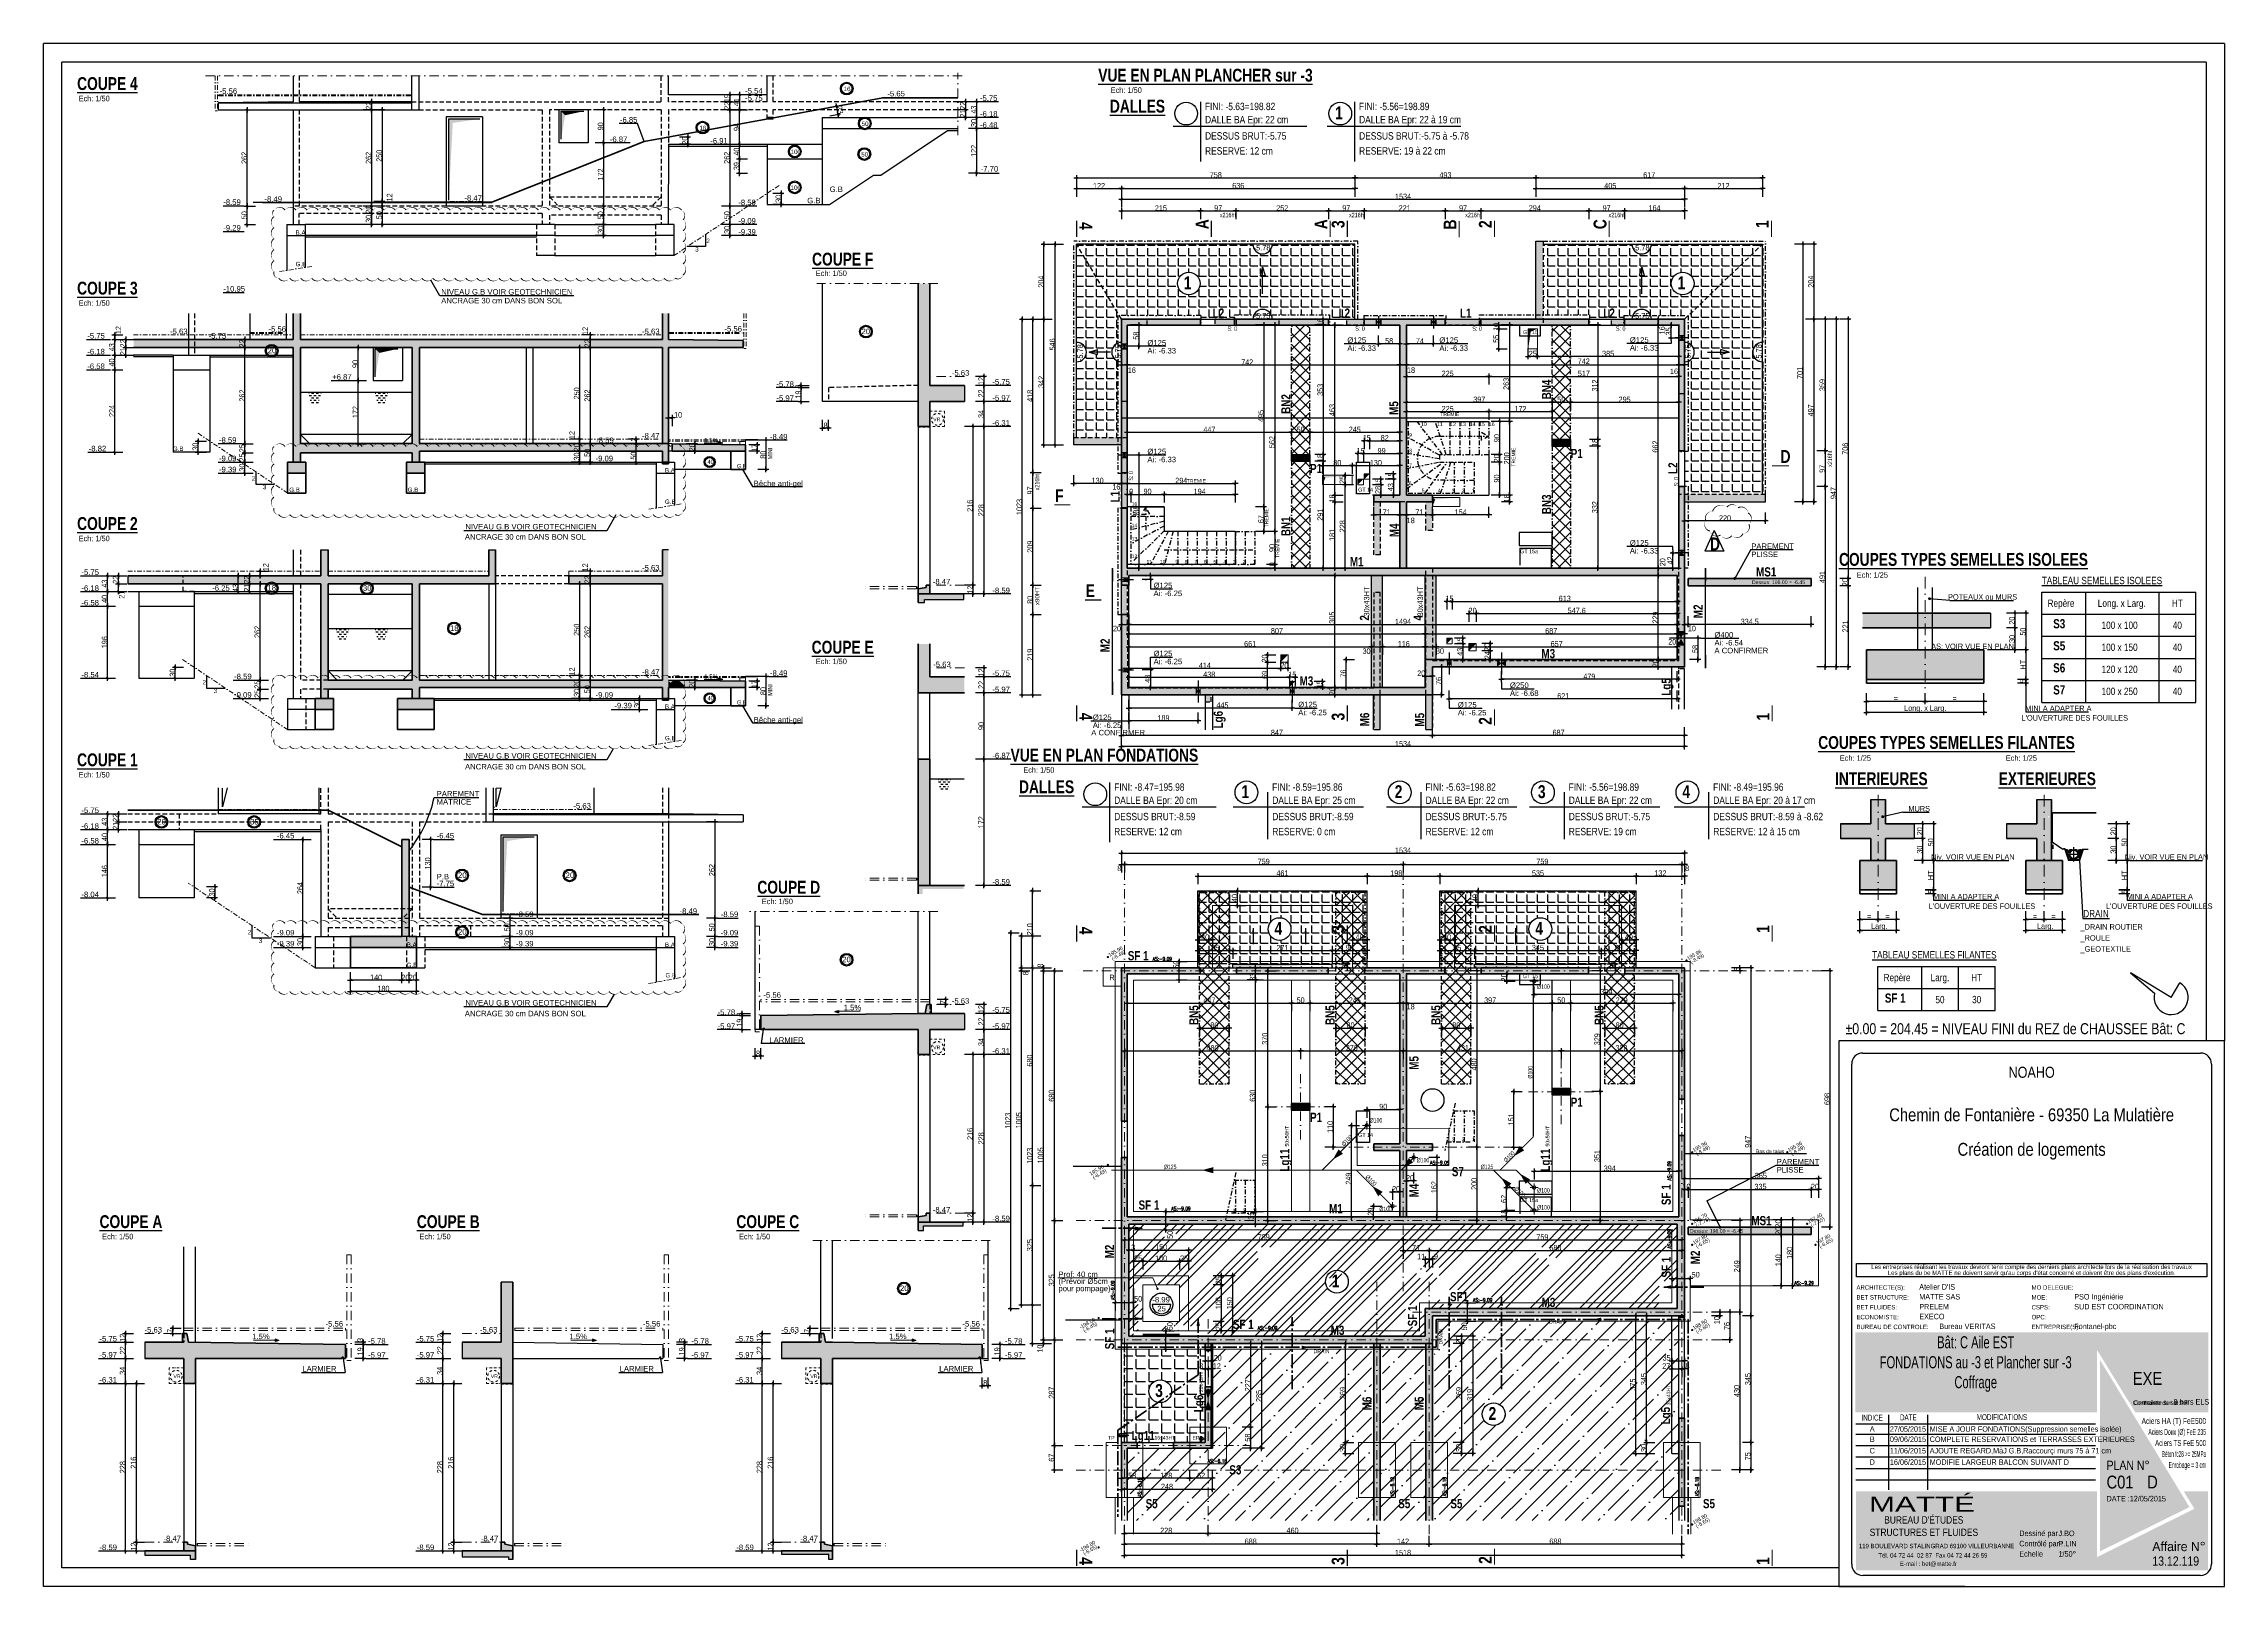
# Model space of a CAD drawing. Header units: centimetres. Extents: x -4990 to 114398, y -61489 to -12305.
# Drawn here: x 52258 to 58198, y -38073 to -33873 of the extents above; entities that cross this region are included whole.
import ezdxf
from ezdxf.enums import TextEntityAlignment as Align

# ---------------------------------------------------------------- set-up
doc = ezdxf.new("R2010")
doc.units = ezdxf.units.CM
doc.header["$LTSCALE"] = 0.5
for name, pattern in [('AXES2', [28.575, 19.05, -3.175, 3.175, -3.175]), ('CACHEX2', [19.05, 12.7, -6.35]), ('prlm_eu', [2, 1.25, -0.25, 0.25, -0.25]), ('TIRETPT2', [12.7, 6.35, -3.175, 0, -3.175]), ('TIRETPTX2', [50.8, 25.4, -12.7, 0, -12.7])]:
    doc.linetypes.add(name, pattern=pattern)
doc.layers.get('0').update_dxf_attribs({"linetype": 'CONTINUOUS'})
doc.layers.get('DEFPOINTS').update_dxf_attribs({"linetype": 'CONTINUOUS'})
for name, color, linetype in [('01-cartouche', 7, 'CONTINUOUS'), ('01-cartouche-cage A', 7, 'CONTINUOUS'), ('01_cote_gen', 4, 'CONTINUOUS'), ('01_escalier int.', 2, 'TIRETPTX2'), ('01_isolant ext', 2, 'TIRETPTX2'), ('01_linteaux', 2, 'CONTINUOUS'), ('01_murs_sup', 2, 'CACHEX2'), ('01_poch_BN', 9, 'CONTINUOUS'), ('01_poch_murs', 253, 'CONTINUOUS'), ('01_poch_poteaux', 250, 'CONTINUOUS'), ('01_resv', 32, 'CONTINUOUS'), ('01_texte', 230, 'CONTINUOUS'), ('AA_COTES', 2, 'CONTINUOUS')]:
    doc.layers.add(name, color=color, linetype=linetype)
for name, color, linetype, lineweight in [('01_murs_coup', 5, 'CONTINUOUS', 60), ('01_résv', 32, 'CONTINUOUS', 9), ('01_sem', 42, 'CONTINUOUS', 15), ('01_tram_axes', 2, 'TIRETPTX2', 9)]:
    doc.layers.add(name, color=color, linetype=linetype, lineweight=lineweight)
doc.styles.add('ARIAL', font='arial.ttf')
doc.styles.add('ARIAL NA', font='ARIALN.TTF')
doc.styles.add('cartouche', font='ARIALN.TTF', dxfattribs={"width": 0.01})
doc.styles.add('Geneva', font='')
doc.styles.add('impact', font='impact.ttf')
doc.styles.add('MATTE_TXT', font='arial.ttf')
doc.styles.add('SIMPLEX1', font='SIMPLEX.shx', dxfattribs={"width": 0.8, "height": 10})
doc.styles.add('STYLE2', font='ARIALN.TTF')
doc.styles.add('stylemattecart', font='ARIALN.TTF')
doc.styles.get('Geneva').set_extended_font_data('Geneva')
doc.linetypes.add('ZIGZAG', pattern='A,0.00254,-5.08,[131,ltypeshp.shx,S=5.08,R=0,X=-5.08,Y=0],-10.16,[131,ltypeshp.shx,S=5.08,R=180,X=5.08,Y=0],-5.08', length=20.32254)
doc.dimstyles.new('JB25', dxfattribs={"dimscale": 0.1, "dimtxt": 150, "dimasz": 15, "dimexe": 0.1, "dimexo": 0.1, "dimgap": 0.09, "dimtad": 1, "dimdec": 1, "dimlfac": 0.5, "dimdsep": 46, "dimtxsty": 'STYLE2', "dimblk1": 'BOND_G', "dimblk2": 'BOND_D', "dimsah": 1, "dimcen": 1.5, "dimdle": 0.01, "dimse1": 1, "dimse2": 1, "dimclrd": 4, "dimclre": 2, "dimclrt": 6, "dimazin": 2, "dimtfac": 2.333333, "dimtdec": 1, "dimtix": 1, "dimtmove": 2, "dimatfit": 3, "dimldrblk": 'BOND_G', "dimfxl": 1, "dimtolj": 1, "dimtzin": 0, "dimarcsym": 0})
doc.dimstyles.new('JB50', dxfattribs={"dimscale": 0.1, "dimtxt": 150, "dimasz": 15, "dimexe": 0.1, "dimexo": 0.1, "dimgap": 0.09, "dimtad": 1, "dimdec": 1, "dimdsep": 46, "dimtxsty": 'STYLE2', "dimblk1": 'BOND_G', "dimblk2": 'BOND_D', "dimsah": 1, "dimcen": 1.5, "dimdle": 0.01, "dimse1": 1, "dimse2": 1, "dimclrd": 4, "dimclre": 2, "dimclrt": 6, "dimazin": 2, "dimtfac": 2.333333, "dimtdec": 1, "dimtix": 1, "dimtmove": 2, "dimatfit": 3, "dimldrblk": 'BOND_G', "dimfxl": 1, "dimtolj": 1, "dimtzin": 0, "dimarcsym": 0})
pattern_1 = [(135, (10416.925, 1704.3274), (-11.2253202, 9e-16), [7.9375, -7.9375])]
pattern_2 = [(0, (0, 0), (0, 27.94), [20.32, -7.62]), (90, (0, 0), (-27.94, 2e-15), [20.32, -7.62])]

# ---------------------------------------------------------------- blocks, each defined once
blk = doc.blocks.new('cartstruc')
at = {"layer": '01-cartouche-cage A', "linetype": 'Continuous'}
h = blk.add_hatch(color=9, dxfattribs=at)
h.dxf.hatch_style = 2
h.paths.add_polyline_path([(-43.6, 691.3), (-1004.8, 691.3), (-1004.8, 473.8), (-347.3, 473.8), (-347.3, 644.1), (-242.5, 473.8), (-43.6, 473.8)])
h.paths.add_polyline_path([(-951, 670.1), (-407.9, 670.1), (-407.9, 498.5), (-951, 498.5)], flags=24)
h.paths.add_polyline_path([(-223.9, 590.8), (-105, 590.8), (-105, 608.8), (-223.9, 608.8)], flags=24)
h.paths.add_polyline_path([(-224.7, 609.7), (-105.7, 609.7), (-105.7, 627.7), (-224.7, 627.7)], flags=24)
h.paths.add_polyline_path([(-226.3, 624.9), (-64.8, 624.9), (-64.8, 652.4), (-226.3, 652.4)], flags=24)
h.paths.add_polyline_path([(-226.3, 646.9), (-85, 646.9), (-85, 674.3), (-226.3, 674.3)], flags=24)
h = blk.add_hatch(color=1, dxfattribs=at)
h.dxf.hatch_style = 2
h.paths.add_polyline_path([(-338.4, 615.7), (-338.4, 95.5), (-95.1, 215.8)])
h.paths.add_polyline_path([(-318.9, 264.4), (-190.8, 265.4), (-191.1, 303.5), (-319.2, 302.5)], flags=24)
h.paths.add_polyline_path([(-326.5, 202.5), (-70.2, 203.9), (-70.5, 265.1), (-326.9, 263.8)], flags=9)
h = blk.add_hatch(color=8, dxfattribs=at)
h.dxf.hatch_style = 2
h.paths.add_polyline_path([(-45, 258.5), (-110.7, 258.5), (-81.6, 211.1), (-347.1, 79.6), (-347.1, 258.5), (-1003.4, 258.5), (-1003.4, 43.7), (-45, 43.7)])
h.paths.add_polyline_path([(-202.1, 89.1), (-60, 89.1), (-60, 127.9), (-202.1, 127.9)], flags=24)
h.paths.add_polyline_path([(-999.3, 201), (-637.8, 201), (-637.8, 47), (-999.3, 47)], flags=24)
h.paths.add_polyline_path([(-978.3, 193.3), (-435, 193.3), (-435, 254.8), (-978.3, 254.8)], flags=24)
h.paths.add_polyline_path([(-559.9, 135.5), (-504.8, 135.5), (-504.8, 166.4), (-559.9, 166.4)], flags=24)
h.paths.add_polyline_path([(-203.2, 50.3), (-56.6, 50.3), (-56.6, 88.6), (-203.2, 88.6)], flags=24)
h.paths.add_polyline_path([(-457.1, 55), (-402.4, 55), (-402.4, 85.9), (-457.1, 85.9)], flags=24)
h.paths.add_polyline_path([(-458.8, 92.7), (-404.1, 92.7), (-404.1, 123.6), (-458.8, 123.6)], flags=24)
h.paths.add_polyline_path([(-557.8, 55.3), (-498.9, 55.3), (-498.9, 86.2), (-557.8, 86.2)], flags=24)
h.paths.add_polyline_path([(-550.6, 93.7), (-498.3, 93.7), (-498.3, 124.6), (-550.6, 124.6)], flags=24)
h.paths.add_polyline_path([(-459.9, 172.5), (-408.3, 172.5), (-408.3, 203.4), (-459.9, 203.4)], flags=24)
h.paths.add_polyline_path([(-547.6, 175), (-500.7, 175), (-500.7, 205.9), (-547.6, 205.9)], flags=24)
h.paths.add_polyline_path([(-562.3, 213.8), (-499.3, 213.8), (-499.3, 244.7), (-562.3, 244.7)], flags=8)
h.paths.add_polyline_path([(-458.6, 213), (-411.3, 213), (-411.3, 243.9), (-458.6, 243.9)], flags=24)
h.paths.add_polyline_path([(-457.7, 133.4), (-405.4, 133.4), (-405.4, 164.4), (-457.7, 164.4)], flags=24)
for p, q in [((0, 1485), (-1050, 1485)), ((-1050, 1485), (-1050, 0)), ((0, 0), (0, 1485)), ((-1050, 0), (0, 0))]:
    blk.add_line(p, q, dxfattribs=at)
at = {"layer": '01-cartouche-cage A', "color": 7, "linetype": 'Continuous'}
for p, q in [((-985, 1452), (-65, 1452)), ((-1015, 60), (-1015, 1422)), ((-35, 1422), (-35, 292.1)), ((-35, 292.1), (-35, 60)), ((-65, 30), (-985, 30))]:
    blk.add_line(p, q, dxfattribs=at)
at = {"layer": '01-cartouche-cage A', "color": 7}
for p, q in [((-1002.2, 879.3), (-48.1, 879.3)), ((-1002.2, 842.3), (-1002.2, 879.3)), ((-48.1, 842.3), (-1002.2, 842.3)), ((-48.1, 879.3), (-48.1, 842.3))]:
    blk.add_line(p, q, dxfattribs=at)
at = {"layer": '01-cartouche-cage A', "color": 8}
for p, q in [((-1003.6, 442.3), (-351, 442.3)), ((-914.7, 466.6), (-914.7, 263.2)), ((-809.1, 466.6), (-809.1, 263.2)), ((-1003.6, 414.4), (-351, 414.4)), ((-1003.6, 383.3), (-351, 383.3)), ((-1003.6, 352.2), (-351, 352.2)), ((-1003.6, 321.1), (-351, 321.1)), ((-1003.6, 290), (-351, 290))]:
    blk.add_line(p, q, dxfattribs=at)
at = {"layer": '01-cartouche-cage A', "color": 7, "linetype": 'Continuous'}
for centre, start, end in [((-985, 1422), 90, 180), ((-65, 1422), 0, 90), ((-985, 60), 180, 270), ((-65, 60), 270, 0)]:
    blk.add_arc(centre, 30, start, end, dxfattribs=at)
at = {"layer": '01-cartouche-cage A', "color": 7, "style": 'stylemattecart'}
for s, p in [('Les entreprises réalisant les travaux devront tenir compte des derniers plans architecte lors de la réalisation des travaux', (-525.1, 869.8)), ("Les plans du be MATTE ne doivent servir qu'au corps d'état concerné et doivent être des plans d'exécution.", (-525.1, 853.7))]:
    blk.add_text(s, height=12, dxfattribs=at).set_placement(p, align=Align.MIDDLE_CENTER)
at = {"layer": '01-cartouche-cage A', "color": 8, "style": 'cartouche'}
for s, p in [('ARCHITECTE(S):', (-1002.2, 807.7)), ('BET STRUCTURE:', (-1002.2, 780.9)), ('MO DELEGUE:', (-525.1, 807.7)), ('MOE:', (-525.1, 780.9)), ('BET FLUIDES:', (-1002.2, 753.9)), ('ECONOMISTE:', (-1002.2, 727.1)), ('OPC:', (-525.1, 727.1)), ('CSPS:', (-525.1, 753.9)), ('ENTREPRISE(S):', (-525.1, 700.3)), ('BUREAU DE CONTROLE:', (-1002.2, 700.3))]:
    blk.add_text(s, height=12, dxfattribs=at).set_placement(p)
at = {"layer": '01-cartouche-cage A', "color": 7, "style": 'stylemattecart'}
for s, height, p in [('Contrainte de sol:', 12, (-249.5, 493.8)), ('Contrainte sur le sol:', 12, (-246.5, 494.4)), ('Contrôlé par :', 15, (-558.6, 108.9)), ('Dessiné par :', 15, (-558.6, 137)), ('119 BOULEVARD STALINGRAD 69100 VILLEURBANNE', 12, (-995.8, 103.8)), ('Tél. 04 72 44  02 87  Fax 04 72 44 26 59', 12, (-942.6, 78.4)), ('E-mail : bet@matte.fr', 12, (-884.2, 55.6)), ('Echelle         :', 15, (-558.6, 80.8))]:
    blk.add_text(s, height=height, dxfattribs=at).set_placement(p)
for s, height, width, p, p2 in [('INDICE', 16, 0.941138, (-988.7, 451.3), (-930.3, 451.3)), ('DATE', 16, 0.922192, (-883.4, 452), (-838.3, 452)), ('MODIFICATIONS', 16, 0.943218, (-674.7, 452.8), (-537.3, 452.8)), ('Aciers HA (T) FeE500', 16, 0.978863, (-225.4, 442.3), (-49.9, 442.3)), ('Aciers Doux (Ø) FeE 235', 16, 0.76709, (-207, 412.3), (-49.9, 412.3)), ('Aciers TS FeE 500', 16, 0.901377, (-188.6, 382.3), (-49.9, 382.3)), ('Béton fc28 >= 25MPa', 16, 0.678142, (-170.1, 352.3), (-49.9, 352.3)), ('Enrobage = 3 cm', 16, 0.726904, (-151.7, 322.3), (-49.9, 322.3)), ('Affaire N°', 25, 1.15762, (-196.3, 96), (-51.1, 96))]:
    blk.add_text(s, height=height, dxfattribs=dict(at, width=width)).set_placement(p, p2, align=Align.FIT)
at = {"layer": '01-cartouche-cage A', "color": 255, "style": 'stylemattecart'}
for s, height, p in [('PLAN N°', 25, (-321, 317.2)), ('DATE :', 15, (-321, 231.2)), ("BUREAU D'ÉTUDES", 20, (-926.6, 170.9)), ('STRUCTURES ET FLUIDES', 20, (-966.1, 137.2))]:
    blk.add_text(s, height=height, dxfattribs=at).set_placement(p)
at = {"layer": '01-cartouche-cage A', "color": 255, "style": 'stylemattecart', "width": 1.812358}
blk.add_text('MATTÉ', height=41, dxfattribs=at).set_placement((-968, 203.6), (-679.6, 203.6), align=Align.FIT)
at = {"layer": '01-cartouche-cage A', "color": 7, "style": 'stylemattecart'}
for tag, height, p in [('NOMCLIENT', 30, (-525, 1399.6)), ('ADRESSE1CLIENT', 25, (-525, 1326.7)), ('ADRESSE2CLIENT', 25, (-525, 1283.9)), ('NOMAFFAIRE1', 45, (-525.1, 1189.8)), ('NOMAFFAIRE2', 45, (-525.1, 1110.4)), ('NOMAFFAIRE3', 45, (-525.1, 1031.7)), ('ADRESSE1AFFAIRE', 20, (-525.1, 943.3)), ('ADRESSE2AFFAIRE', 20, (-525.1, 909.2)), ('INDICE-A', 15, (-959.1, 428.4)), ('DATE-A', 15, (-861.9, 428.4)), ('INDICE-C', 15, (-959.1, 369.4)), ('INDICE-B', 15, (-959.1, 400.5)), ('DATE-C', 15, (-861.9, 369.4)), ('DATE-B', 15, (-861.9, 400.5)), ('INDICE-D', 15, (-959.1, 338.3)), ('INDICE-E', 15, (-959.1, 307.2)), ('DATE-D', 15, (-861.9, 338.3)), ('DATE-E', 15, (-861.9, 307.2)), ('INDICE-F', 15, (-959.1, 276.1)), ('DATE-F', 15, (-861.9, 276.1))]:
    blk.add_attdef(tag, text='', height=height, dxfattribs=at).set_placement(p, align=Align.MIDDLE_CENTER)
for tag, height, p in [('NOMARCHI', 15, (-831.1, 803.3)), ('BETSTRUCTURE', 15, (-831.1, 776.5)), ('MODEL', 15, (-408.9, 803.3)), ('MOE', 15, (-408.9, 776.5)), ('BETFLUIDES', 15, (-831.1, 749.5)), ('ECONOMISTE', 15, (-831.1, 722.7)), ('BDC', 15, (-831.1, 695.9)), ('CSPS', 15, (-408.9, 749.5)), ('OPC', 15, (-408.9, 722.7)), ('NOMENTREPRISE', 15, (-408.9, 695.9)), ('NUMBAT', 27, (-249.5, 614.7)), ('PHASE', 35, (-249.5, 537.9)), ('CONT-SOL', 12, (-138.6, 490.2)), ('NOMDESS', 15, (-451.8, 132.3)), ('NOMING', 15, (-451.8, 104.3)), ('ECH', 15, (-451.8, 76.3)), ('NUMAFF', 25, (-196.3, 48.9))]:
    blk.add_attdef(tag, text='', height=height, dxfattribs=at).set_placement(p, align=Align.BOTTOM_LEFT)
at = {"layer": '01-cartouche-cage A', "color": 7, "style": 'stylemattecart', "width": 0.8}
for tag, p in [('TITRTEPLAN1', (-677.3, 664.6)), ('TITRTEPLAN2', (-677.3, 610.2)), ('TITRTEPLAN3', (-677.3, 556)), ('TITRTEPLAN4', (-677.3, 501.4))]:
    blk.add_attdef(tag, text='', height=33, dxfattribs=at).set_placement(p, align=Align.MIDDLE_CENTER)
at = {"layer": '01-cartouche-cage A', "color": 7, "style": 'stylemattecart'}
for tag, p in [('MODIF-A', (-802.6, 428.4)), ('MODIF-B', (-802.6, 400.5)), ('MODIF-C', (-802.6, 369.4)), ('MODIF-D', (-802.6, 338.3)), ('MODIF-E', (-802.6, 307.2)), ('MODIF-F', (-802.6, 276.1))]:
    blk.add_attdef(tag, text='', height=15, dxfattribs=at).set_placement(p, align=Align.MIDDLE_LEFT)
at = {"layer": '01-cartouche-cage A', "color": 255, "style": 'stylemattecart'}
for tag, height, p in [('N°P', 35, (-321, 256)), ('IP', 35, (-210.3, 256)), ('DATEPLAN', 15, (-257.7, 226.8))]:
    blk.add_attdef(tag, text='', height=height, dxfattribs=at).set_placement(p, align=Align.BOTTOM_LEFT)
blk = doc.blocks.new('BOND_G')
at = {"layer": 'AA_COTES', "color": 0}
for p, q in [((5, 0), (-5, 0)), ((1.8, 1.8), (-1.8, -1.8)), ((0, -5), (0, 15))]:
    blk.add_line(p, q, dxfattribs=at)
blk = doc.blocks.new('BOND_D')
at = {"layer": 'AA_COTES', "color": 0}
for p, q in [((5, 0), (-5, 0)), ((-1.8, -1.8), (1.8, 1.8)), ((0, 5), (0, -15))]:
    blk.add_line(p, q, dxfattribs=at)
blk = doc.blocks.new('*D3159')
at = {"layer": '01_cote_gen', "color": 4, "lineweight": -2, "transparency": 16777216}
blk.add_line((55195.3, -34328.5), (55407.3, -34328.5), dxfattribs=at)
at = {"layer": 'DEFPOINTS', "color": 0}
for p in [(55408.8, -34328.5), (55193.8, -34351), (55408.8, -34351)]:
    blk.add_point(p, dxfattribs=at)
at = {"layer": '01_cote_gen', "color": 4, "lineweight": -2, "transparency": 16777216, "xscale": 1.5, "yscale": 1.5, "zscale": 1.5, "rotation": 180}
blk.add_blockref('BOND_G', (55193.8, -34328.5), dxfattribs=at)
at = {"layer": '01_cote_gen', "color": 4, "lineweight": -2, "transparency": 16777216, "xscale": 1.5, "yscale": 1.5, "zscale": 1.5}
blk.add_blockref('BOND_D', (55408.8, -34328.5), dxfattribs=at)
at = {"layer": '01_cote_gen', "color": 6, "transparency": 16777216, "insert": (55301.3, -34320.8), "char_height": 15, "attachment_point": 5, "style": 'STYLE2'}
blk.add_mtext('\\A1;215', dxfattribs=at)
blk = doc.blocks.new('*D3160')
at = {"layer": '01_cote_gen', "color": 4, "lineweight": -2, "transparency": 16777216}
blk.add_line((55759.3, -34328.5), (55853.3, -34328.5), dxfattribs=at)
at = {"layer": 'DEFPOINTS', "color": 0}
for p in [(55854.8, -34328.5), (55757.8, -34351), (55854.8, -34351)]:
    blk.add_point(p, dxfattribs=at)
at = {"layer": '01_cote_gen', "color": 4, "lineweight": -2, "transparency": 16777216, "xscale": 1.5, "yscale": 1.5, "zscale": 1.5, "rotation": 180}
blk.add_blockref('BOND_G', (55757.8, -34328.5), dxfattribs=at)
at = {"layer": '01_cote_gen', "color": 4, "lineweight": -2, "transparency": 16777216, "xscale": 1.5, "yscale": 1.5, "zscale": 1.5}
blk.add_blockref('BOND_D', (55854.8, -34328.5), dxfattribs=at)
at = {"layer": '01_cote_gen', "color": 6, "transparency": 16777216, "insert": (55806.3, -34320.8), "char_height": 15, "attachment_point": 5, "style": 'STYLE2'}
blk.add_mtext('\\A1;97', dxfattribs=at)
blk = doc.blocks.new('*D3161')
at = {"layer": '01_cote_gen', "color": 4, "lineweight": -2, "transparency": 16777216}
blk.add_line((55856.3, -34328.5), (56074.3, -34328.5), dxfattribs=at)
at = {"layer": 'DEFPOINTS', "color": 0}
for p in [(56075.8, -34328.5), (55854.8, -34351), (56075.8, -34351)]:
    blk.add_point(p, dxfattribs=at)
at = {"layer": '01_cote_gen', "color": 4, "lineweight": -2, "transparency": 16777216, "xscale": 1.5, "yscale": 1.5, "zscale": 1.5, "rotation": 180}
blk.add_blockref('BOND_G', (55854.8, -34328.5), dxfattribs=at)
at = {"layer": '01_cote_gen', "color": 4, "lineweight": -2, "transparency": 16777216, "xscale": 1.5, "yscale": 1.5, "zscale": 1.5}
blk.add_blockref('BOND_D', (56075.8, -34328.5), dxfattribs=at)
at = {"layer": '01_cote_gen', "color": 6, "transparency": 16777216, "insert": (55965.3, -34320.9), "char_height": 15, "attachment_point": 5, "style": 'STYLE2'}
blk.add_mtext('\\A1;221', dxfattribs=at)
blk = doc.blocks.new('*D3162')
at = {"layer": '01_cote_gen', "color": 4, "lineweight": -2, "transparency": 16777216}
blk.add_line((56077.3, -34328.5), (56171.3, -34328.5), dxfattribs=at)
at = {"layer": 'DEFPOINTS', "color": 0}
for p in [(56172.8, -34328.5), (56075.8, -34351), (56172.8, -34351)]:
    blk.add_point(p, dxfattribs=at)
at = {"layer": '01_cote_gen', "color": 4, "lineweight": -2, "transparency": 16777216, "xscale": 1.5, "yscale": 1.5, "zscale": 1.5, "rotation": 180}
blk.add_blockref('BOND_G', (56075.8, -34328.5), dxfattribs=at)
at = {"layer": '01_cote_gen', "color": 4, "lineweight": -2, "transparency": 16777216, "xscale": 1.5, "yscale": 1.5, "zscale": 1.5}
blk.add_blockref('BOND_D', (56172.8, -34328.5), dxfattribs=at)
at = {"layer": '01_cote_gen', "color": 6, "transparency": 16777216, "insert": (56124.3, -34320.8), "char_height": 15, "attachment_point": 5, "style": 'STYLE2'}
blk.add_mtext('\\A1;97', dxfattribs=at)
blk = doc.blocks.new('*D3163')
at = {"layer": '01_cote_gen', "color": 4, "lineweight": -2, "transparency": 16777216}
blk.add_line((56174.3, -34328.5), (56465.3, -34328.5), dxfattribs=at)
at = {"layer": 'DEFPOINTS', "color": 0}
for p in [(56466.8, -34328.5), (56172.8, -34351), (56466.8, -34351)]:
    blk.add_point(p, dxfattribs=at)
at = {"layer": '01_cote_gen', "color": 4, "lineweight": -2, "transparency": 16777216, "xscale": 1.5, "yscale": 1.5, "zscale": 1.5, "rotation": 180}
blk.add_blockref('BOND_G', (56172.8, -34328.5), dxfattribs=at)
at = {"layer": '01_cote_gen', "color": 4, "lineweight": -2, "transparency": 16777216, "xscale": 1.5, "yscale": 1.5, "zscale": 1.5}
blk.add_blockref('BOND_D', (56466.8, -34328.5), dxfattribs=at)
at = {"layer": '01_cote_gen', "color": 6, "transparency": 16777216, "insert": (56319.8, -34320.8), "char_height": 15, "attachment_point": 5, "style": 'STYLE2'}
blk.add_mtext('\\A1;294', dxfattribs=at)
blk = doc.blocks.new('*D3164')
at = {"layer": '01_cote_gen', "color": 4, "lineweight": -2, "transparency": 16777216}
blk.add_line((56468.3, -34328.5), (56562.3, -34328.5), dxfattribs=at)
at = {"layer": 'DEFPOINTS', "color": 0}
for p in [(56563.8, -34328.5), (56466.8, -34359), (56563.8, -34359)]:
    blk.add_point(p, dxfattribs=at)
at = {"layer": '01_cote_gen', "color": 4, "lineweight": -2, "transparency": 16777216, "xscale": 1.5, "yscale": 1.5, "zscale": 1.5, "rotation": 180}
blk.add_blockref('BOND_G', (56466.8, -34328.5), dxfattribs=at)
at = {"layer": '01_cote_gen', "color": 4, "lineweight": -2, "transparency": 16777216, "xscale": 1.5, "yscale": 1.5, "zscale": 1.5}
blk.add_blockref('BOND_D', (56563.8, -34328.5), dxfattribs=at)
at = {"layer": '01_cote_gen', "color": 6, "transparency": 16777216, "insert": (56515.3, -34320.8), "char_height": 15, "attachment_point": 5, "style": 'STYLE2'}
blk.add_mtext('\\A1;97', dxfattribs=at)
blk = doc.blocks.new('*D3165')
at = {"layer": '01_cote_gen', "color": 4, "lineweight": -2, "transparency": 16777216}
blk.add_line((56565.3, -34328.5), (56726.3, -34328.5), dxfattribs=at)
at = {"layer": 'DEFPOINTS', "color": 0}
for p in [(56727.8, -34328.5), (56563.8, -34351), (56727.8, -34351)]:
    blk.add_point(p, dxfattribs=at)
at = {"layer": '01_cote_gen', "color": 4, "lineweight": -2, "transparency": 16777216, "xscale": 1.5, "yscale": 1.5, "zscale": 1.5, "rotation": 180}
blk.add_blockref('BOND_G', (56563.8, -34328.5), dxfattribs=at)
at = {"layer": '01_cote_gen', "color": 4, "lineweight": -2, "transparency": 16777216, "xscale": 1.5, "yscale": 1.5, "zscale": 1.5}
blk.add_blockref('BOND_D', (56727.8, -34328.5), dxfattribs=at)
at = {"layer": '01_cote_gen', "color": 6, "transparency": 16777216, "insert": (56645.8, -34320.8), "char_height": 15, "attachment_point": 5, "style": 'STYLE2'}
blk.add_mtext('\\A1;164', dxfattribs=at)
blk = doc.blocks.new('*D3166')
at = {"layer": '01_cote_gen', "color": 4, "lineweight": -2, "transparency": 16777216}
blk.add_line((55410.3, -34328.5), (55504.3, -34328.5), dxfattribs=at)
at = {"layer": 'DEFPOINTS', "color": 0}
for p in [(55505.8, -34328.5), (55408.8, -34351), (55505.8, -34351)]:
    blk.add_point(p, dxfattribs=at)
at = {"layer": '01_cote_gen', "color": 4, "lineweight": -2, "transparency": 16777216, "xscale": 1.5, "yscale": 1.5, "zscale": 1.5, "rotation": 180}
blk.add_blockref('BOND_G', (55408.8, -34328.5), dxfattribs=at)
at = {"layer": '01_cote_gen', "color": 4, "lineweight": -2, "transparency": 16777216, "xscale": 1.5, "yscale": 1.5, "zscale": 1.5}
blk.add_blockref('BOND_D', (55505.8, -34328.5), dxfattribs=at)
at = {"layer": '01_cote_gen', "color": 6, "transparency": 16777216, "insert": (55457.3, -34320.8), "char_height": 15, "attachment_point": 5, "style": 'STYLE2'}
blk.add_mtext('\\A1;97', dxfattribs=at)
blk = doc.blocks.new('*D3167')
at = {"layer": '01_cote_gen', "color": 4, "lineweight": -2, "transparency": 16777216}
blk.add_line((55507.3, -34328.5), (55756.3, -34328.5), dxfattribs=at)
at = {"layer": 'DEFPOINTS', "color": 0}
for p in [(55757.8, -34328.5), (55505.8, -34336), (55757.8, -34336)]:
    blk.add_point(p, dxfattribs=at)
at = {"layer": '01_cote_gen', "color": 4, "lineweight": -2, "transparency": 16777216, "xscale": 1.5, "yscale": 1.5, "zscale": 1.5, "rotation": 180}
blk.add_blockref('BOND_G', (55505.8, -34328.5), dxfattribs=at)
at = {"layer": '01_cote_gen', "color": 4, "lineweight": -2, "transparency": 16777216, "xscale": 1.5, "yscale": 1.5, "zscale": 1.5}
blk.add_blockref('BOND_D', (55757.8, -34328.5), dxfattribs=at)
at = {"layer": '01_cote_gen', "color": 6, "transparency": 16777216, "insert": (55631.8, -34320.8), "char_height": 15, "attachment_point": 5, "style": 'STYLE2'}
blk.add_mtext('\\A1;252', dxfattribs=at)
blk = doc.blocks.new('*D3168')
at = {"layer": '01_cote_gen', "color": 4, "lineweight": -2, "transparency": 16777216}
blk.add_line((56726.3, -35479.7), (56709.3, -35479.7), dxfattribs=at)
at = {"layer": 'DEFPOINTS', "color": 0}
for p in [(56707.8, -35456.7), (56727.8, -35456.7), (56707.8, -35479.7)]:
    blk.add_point(p, dxfattribs=at)
at = {"layer": '01_cote_gen', "color": 4, "lineweight": -2, "transparency": 16777216, "xscale": 1.5, "yscale": 1.5, "zscale": 1.5, "rotation": 180}
blk.add_blockref('BOND_D', (56707.8, -35479.7), dxfattribs=at)
at = {"layer": '01_cote_gen', "color": 4, "lineweight": -2, "transparency": 16777216, "xscale": 1.5, "yscale": 1.5, "zscale": 1.5}
blk.add_blockref('BOND_G', (56727.8, -35479.7), dxfattribs=at)
at = {"layer": '01_cote_gen', "color": 6, "transparency": 16777216, "insert": (56694, -35501.8), "char_height": 15, "attachment_point": 5, "style": 'STYLE2'}
blk.add_mtext('\\A1;20', dxfattribs=at)
blk = doc.blocks.new('*D3169')
at = {"layer": '01_cote_gen', "color": 4, "lineweight": -2, "transparency": 16777216}
blk.add_line((55195.3, -35454.3), (55212.3, -35454.3), dxfattribs=at)
at = {"layer": 'DEFPOINTS', "color": 0}
for p in [(55213.8, -35454.3), (55193.8, -35465.7), (55213.8, -35465.7)]:
    blk.add_point(p, dxfattribs=at)
at = {"layer": '01_cote_gen', "color": 4, "lineweight": -2, "transparency": 16777216, "xscale": 1.5, "yscale": 1.5, "zscale": 1.5, "rotation": 180}
blk.add_blockref('BOND_G', (55193.8, -35454.3), dxfattribs=at)
at = {"layer": '01_cote_gen', "color": 4, "lineweight": -2, "transparency": 16777216, "xscale": 1.5, "yscale": 1.5, "zscale": 1.5}
blk.add_blockref('BOND_D', (55213.8, -35454.3), dxfattribs=at)
at = {"layer": '01_cote_gen', "color": 6, "transparency": 16777216, "insert": (55181.6, -35465.7), "char_height": 15, "attachment_point": 5, "style": 'STYLE2'}
blk.add_mtext('\\A1;20', dxfattribs=at)
blk = doc.blocks.new('*D3170')
at = {"layer": '01_cote_gen', "color": 4, "lineweight": -2, "transparency": 16777216}
blk.add_line((55195.3, -34748), (55208.3, -34748), dxfattribs=at)
at = {"layer": 'DEFPOINTS', "color": 0}
for p in [(55193.8, -34658.2), (55209.8, -34658.2), (55209.8, -34748)]:
    blk.add_point(p, dxfattribs=at)
at = {"layer": '01_cote_gen', "color": 4, "lineweight": -2, "transparency": 16777216, "xscale": 1.5, "yscale": 1.5, "zscale": 1.5, "rotation": 180}
blk.add_blockref('BOND_G', (55193.8, -34748), dxfattribs=at)
at = {"layer": '01_cote_gen', "color": 4, "lineweight": -2, "transparency": 16777216, "xscale": 1.5, "yscale": 1.5, "zscale": 1.5}
blk.add_blockref('BOND_D', (55209.8, -34748), dxfattribs=at)
at = {"layer": '01_cote_gen', "color": 6, "transparency": 16777216, "insert": (55222, -34762.4), "char_height": 15, "attachment_point": 5, "style": 'STYLE2'}
blk.add_mtext('\\A1;16', dxfattribs=at)
blk = doc.blocks.new('*D3171')
at = {"layer": '01_cote_gen', "color": 4, "lineweight": -2, "transparency": 16777216}
blk.add_line((56713.3, -34748), (56726.3, -34748), dxfattribs=at)
at = {"layer": 'DEFPOINTS', "color": 0}
for p in [(56727.8, -34748), (56727.8, -34801.9), (56711.8, -34809.9)]:
    blk.add_point(p, dxfattribs=at)
at = {"layer": '01_cote_gen', "color": 4, "lineweight": -2, "transparency": 16777216, "xscale": 1.5, "yscale": 1.5, "zscale": 1.5, "rotation": 180}
blk.add_blockref('BOND_G', (56711.8, -34748), dxfattribs=at)
at = {"layer": '01_cote_gen', "color": 4, "lineweight": -2, "transparency": 16777216, "xscale": 1.5, "yscale": 1.5, "zscale": 1.5}
blk.add_blockref('BOND_D', (56727.8, -34748), dxfattribs=at)
at = {"layer": '01_cote_gen', "color": 6, "transparency": 16777216, "insert": (56698.9, -34765.4), "char_height": 15, "attachment_point": 5, "style": 'STYLE2'}
blk.add_mtext('\\A1;16', dxfattribs=at)
blk = doc.blocks.new('*D3172')
at = {"layer": '01_cote_gen', "color": 4, "lineweight": -2, "transparency": 16777216}
blk.add_line((55195.3, -34297), (56726.3, -34297), dxfattribs=at)
at = {"layer": 'DEFPOINTS', "color": 0}
for p in [(55193.8, -34321), (56727.8, -34297), (56727.8, -34321)]:
    blk.add_point(p, dxfattribs=at)
at = {"layer": '01_cote_gen', "color": 4, "lineweight": -2, "transparency": 16777216, "xscale": 1.5, "yscale": 1.5, "zscale": 1.5, "rotation": 180}
blk.add_blockref('BOND_G', (55193.8, -34297), dxfattribs=at)
at = {"layer": '01_cote_gen', "color": 4, "lineweight": -2, "transparency": 16777216, "xscale": 1.5, "yscale": 1.5, "zscale": 1.5}
blk.add_blockref('BOND_D', (56727.8, -34297), dxfattribs=at)
at = {"layer": '01_cote_gen', "color": 6, "transparency": 16777216, "insert": (55960.8, -34289.4), "char_height": 15, "attachment_point": 5, "style": 'STYLE2'}
blk.add_mtext('\\A1;1534', dxfattribs=at)
blk = doc.blocks.new('*D3173')
at = {"layer": '01_cote_gen', "color": 4, "lineweight": -2, "transparency": 16777216}
blk.add_line((55211.3, -34748), (55950.3, -34748), dxfattribs=at)
at = {"layer": 'DEFPOINTS', "color": 0}
for p in [(55951.8, -34748), (55209.8, -34784.3), (55951.8, -34784.3)]:
    blk.add_point(p, dxfattribs=at)
at = {"layer": '01_cote_gen', "color": 4, "lineweight": -2, "transparency": 16777216, "xscale": 1.5, "yscale": 1.5, "zscale": 1.5, "rotation": 180}
blk.add_blockref('BOND_G', (55209.8, -34748), dxfattribs=at)
at = {"layer": '01_cote_gen', "color": 4, "lineweight": -2, "transparency": 16777216, "xscale": 1.5, "yscale": 1.5, "zscale": 1.5}
blk.add_blockref('BOND_D', (55951.8, -34748), dxfattribs=at)
at = {"layer": '01_cote_gen', "color": 6, "transparency": 16777216, "insert": (55536.4, -34740.4), "char_height": 15, "attachment_point": 5, "style": 'STYLE2'}
blk.add_mtext('\\A1;742', dxfattribs=at)
blk = doc.blocks.new('*D3174')
at = {"layer": '01_cote_gen', "color": 4, "lineweight": -2, "transparency": 16777216}
blk.add_line((55953.3, -34748), (55968.3, -34748), dxfattribs=at)
at = {"layer": 'DEFPOINTS', "color": 0}
for p in [(55969.8, -34748), (55951.8, -34796.7), (55969.8, -34796.7)]:
    blk.add_point(p, dxfattribs=at)
at = {"layer": '01_cote_gen', "color": 4, "lineweight": -2, "transparency": 16777216, "xscale": 1.5, "yscale": 1.5, "zscale": 1.5, "rotation": 180}
blk.add_blockref('BOND_G', (55951.8, -34748), dxfattribs=at)
at = {"layer": '01_cote_gen', "color": 4, "lineweight": -2, "transparency": 16777216, "xscale": 1.5, "yscale": 1.5, "zscale": 1.5}
blk.add_blockref('BOND_D', (55969.8, -34748), dxfattribs=at)
at = {"layer": '01_cote_gen', "color": 6, "transparency": 16777216, "insert": (55982.6, -34762.2), "char_height": 15, "attachment_point": 5, "style": 'STYLE2'}
blk.add_mtext('\\A1;18', dxfattribs=at)
blk = doc.blocks.new('*D3175')
at = {"layer": '01_cote_gen', "color": 4, "lineweight": -2, "transparency": 16777216}
blk.add_line((55971.3, -34748), (56710.3, -34748), dxfattribs=at)
at = {"layer": 'DEFPOINTS', "color": 0}
for p in [(56711.8, -34748), (55969.8, -34791), (56711.8, -34778.6)]:
    blk.add_point(p, dxfattribs=at)
at = {"layer": '01_cote_gen', "color": 4, "lineweight": -2, "transparency": 16777216, "xscale": 1.5, "yscale": 1.5, "zscale": 1.5, "rotation": 180}
blk.add_blockref('BOND_G', (55969.8, -34748), dxfattribs=at)
at = {"layer": '01_cote_gen', "color": 4, "lineweight": -2, "transparency": 16777216, "xscale": 1.5, "yscale": 1.5, "zscale": 1.5}
blk.add_blockref('BOND_D', (56711.8, -34748), dxfattribs=at)
at = {"layer": '01_cote_gen', "color": 6, "transparency": 16777216, "insert": (56453, -34738), "char_height": 15, "attachment_point": 5, "style": 'STYLE2'}
blk.add_mtext('\\A1;742', dxfattribs=at)
blk = doc.blocks.new('*D3176')
at = {"layer": '01_cote_gen', "color": 4, "lineweight": -2, "transparency": 16777216}
blk.add_line((56022.3, -35479.7), (56706.3, -35479.7), dxfattribs=at)
at = {"layer": 'DEFPOINTS', "color": 0}
for p in [(56707.8, -35479.7), (56020.8, -35550.2), (56707.8, -35525.4)]:
    blk.add_point(p, dxfattribs=at)
at = {"layer": '01_cote_gen', "color": 4, "lineweight": -2, "transparency": 16777216, "xscale": 1.5, "yscale": 1.5, "zscale": 1.5, "rotation": 180}
blk.add_blockref('BOND_G', (56020.8, -35479.7), dxfattribs=at)
at = {"layer": '01_cote_gen', "color": 4, "lineweight": -2, "transparency": 16777216, "xscale": 1.5, "yscale": 1.5, "zscale": 1.5}
blk.add_blockref('BOND_D', (56707.8, -35479.7), dxfattribs=at)
at = {"layer": '01_cote_gen', "color": 6, "transparency": 16777216, "insert": (56364.3, -35472), "char_height": 15, "attachment_point": 5, "style": 'STYLE2'}
blk.add_mtext('\\A1;687', dxfattribs=at)
blk = doc.blocks.new('*D3177')
at = {"layer": '01_cote_gen', "color": 4, "lineweight": -2, "transparency": 16777216}
blk.add_line((55215.3, -35479.7), (56019.3, -35479.7), dxfattribs=at)
at = {"layer": 'DEFPOINTS', "color": 0}
for p in [(55213.8, -35514), (56020.8, -35479.7), (56020.8, -35502.2)]:
    blk.add_point(p, dxfattribs=at)
at = {"layer": '01_cote_gen', "color": 4, "lineweight": -2, "transparency": 16777216, "xscale": 1.5, "yscale": 1.5, "zscale": 1.5, "rotation": 180}
blk.add_blockref('BOND_G', (55213.8, -35479.7), dxfattribs=at)
at = {"layer": '01_cote_gen', "color": 4, "lineweight": -2, "transparency": 16777216, "xscale": 1.5, "yscale": 1.5, "zscale": 1.5}
blk.add_blockref('BOND_D', (56020.8, -35479.7), dxfattribs=at)
at = {"layer": '01_cote_gen', "color": 6, "transparency": 16777216, "insert": (55617.3, -35472), "char_height": 15, "attachment_point": 5, "style": 'STYLE2'}
blk.add_mtext('\\A1;807', dxfattribs=at)
blk = doc.blocks.new('*D3178')
at = {"layer": '01_cote_gen', "color": 4, "lineweight": -2, "transparency": 16777216}
blk.add_line((56726.3, -35756.5), (56042.3, -35756.5), dxfattribs=at)
at = {"layer": 'DEFPOINTS', "color": 0}
for p in [(56727.8, -35600.2), (56040.8, -35676.2), (56040.8, -35756.5)]:
    blk.add_point(p, dxfattribs=at)
at = {"layer": '01_cote_gen', "color": 4, "lineweight": -2, "transparency": 16777216, "xscale": 1.5, "yscale": 1.5, "zscale": 1.5, "rotation": 180}
blk.add_blockref('BOND_D', (56040.8, -35756.5), dxfattribs=at)
at = {"layer": '01_cote_gen', "color": 4, "lineweight": -2, "transparency": 16777216, "xscale": 1.5, "yscale": 1.5, "zscale": 1.5}
blk.add_blockref('BOND_G', (56727.8, -35756.5), dxfattribs=at)
at = {"layer": '01_cote_gen', "color": 6, "transparency": 16777216, "insert": (56384.3, -35748.8), "char_height": 15, "attachment_point": 5, "style": 'STYLE2'}
blk.add_mtext('\\A1;687', dxfattribs=at)
blk = doc.blocks.new('*D3179')
at = {"layer": '01_cote_gen', "color": 4, "lineweight": -2, "transparency": 16777216}
blk.add_line((56039.3, -35756.5), (55195.3, -35756.5), dxfattribs=at)
at = {"layer": 'DEFPOINTS', "color": 0}
for p in [(55193.8, -35676.2), (56040.8, -35676.2), (55193.8, -35756.5)]:
    blk.add_point(p, dxfattribs=at)
at = {"layer": '01_cote_gen', "color": 4, "lineweight": -2, "transparency": 16777216, "xscale": 1.5, "yscale": 1.5, "zscale": 1.5, "rotation": 180}
blk.add_blockref('BOND_D', (55193.8, -35756.5), dxfattribs=at)
at = {"layer": '01_cote_gen', "color": 4, "lineweight": -2, "transparency": 16777216, "xscale": 1.5, "yscale": 1.5, "zscale": 1.5}
blk.add_blockref('BOND_G', (56040.8, -35756.5), dxfattribs=at)
at = {"layer": '01_cote_gen', "color": 6, "transparency": 16777216, "insert": (55617.3, -35748.8), "char_height": 15, "attachment_point": 5, "style": 'STYLE2'}
blk.add_mtext('\\A1;847', dxfattribs=at)
blk = doc.blocks.new('*D3180')
at = {"layer": '01_cote_gen', "color": 4, "lineweight": -2, "transparency": 16777216}
blk.add_line((56726.3, -35787.1), (55195.3, -35787.1), dxfattribs=at)
at = {"layer": 'DEFPOINTS', "color": 0}
for p in [(55193.8, -35734), (56727.8, -35734), (55193.8, -35787.1)]:
    blk.add_point(p, dxfattribs=at)
at = {"layer": '01_cote_gen', "color": 4, "lineweight": -2, "transparency": 16777216, "xscale": 1.5, "yscale": 1.5, "zscale": 1.5, "rotation": 180}
blk.add_blockref('BOND_D', (55193.8, -35787.1), dxfattribs=at)
at = {"layer": '01_cote_gen', "color": 4, "lineweight": -2, "transparency": 16777216, "xscale": 1.5, "yscale": 1.5, "zscale": 1.5}
blk.add_blockref('BOND_G', (56727.8, -35787.1), dxfattribs=at)
at = {"layer": '01_cote_gen', "color": 6, "transparency": 16777216, "insert": (55960.8, -35779.5), "char_height": 15, "attachment_point": 5, "style": 'STYLE2'}
blk.add_mtext('\\A1;1534', dxfattribs=at)
blk = doc.blocks.new('*D3181')
at = {"layer": '01_cote_gen', "color": 4, "lineweight": -2, "transparency": 16777216}
blk.add_line((56022.3, -35595.2), (56039.3, -35595.2), dxfattribs=at)
at = {"layer": 'DEFPOINTS', "color": 0}
for p in [(56020.8, -35638.2), (56040.8, -35595.2), (56040.8, -35658.2)]:
    blk.add_point(p, dxfattribs=at)
at = {"layer": '01_cote_gen', "color": 4, "lineweight": -2, "transparency": 16777216, "xscale": 1.5, "yscale": 1.5, "zscale": 1.5, "rotation": 180}
blk.add_blockref('BOND_G', (56020.8, -35595.2), dxfattribs=at)
at = {"layer": '01_cote_gen', "color": 4, "lineweight": -2, "transparency": 16777216, "xscale": 1.5, "yscale": 1.5, "zscale": 1.5}
blk.add_blockref('BOND_D', (56040.8, -35595.2), dxfattribs=at)
at = {"layer": '01_cote_gen', "color": 6, "transparency": 16777216, "insert": (56010.3, -35587.5), "char_height": 15, "attachment_point": 5, "style": 'STYLE2'}
blk.add_mtext('\\A1;20', dxfattribs=at)
blk = doc.blocks.new('*D3182')
at = {"layer": '01_cote_gen', "color": 4, "lineweight": -2, "transparency": 16777216}
blk.add_line((55215.3, -35454.3), (56706.3, -35454.3), dxfattribs=at)
at = {"layer": 'DEFPOINTS', "color": 0}
for p in [(55213.8, -35453.1), (56707.8, -35435.8), (56707.8, -35454.3)]:
    blk.add_point(p, dxfattribs=at)
at = {"layer": '01_cote_gen', "color": 4, "lineweight": -2, "transparency": 16777216, "xscale": 1.5, "yscale": 1.5, "zscale": 1.5, "rotation": 180}
blk.add_blockref('BOND_G', (55213.8, -35454.3), dxfattribs=at)
at = {"layer": '01_cote_gen', "color": 4, "lineweight": -2, "transparency": 16777216, "xscale": 1.5, "yscale": 1.5, "zscale": 1.5}
blk.add_blockref('BOND_D', (56707.8, -35454.3), dxfattribs=at)
at = {"layer": '01_cote_gen', "color": 6, "transparency": 16777216, "insert": (55960.8, -35446.7), "char_height": 15, "attachment_point": 5, "style": 'STYLE2'}
blk.add_mtext('\\A1;1494', dxfattribs=at)
blk = doc.blocks.new('*D3183')
at = {"layer": '01_cote_gen', "color": 4, "lineweight": -2, "transparency": 16777216}
blk.add_line((54952.5, -35644.7), (54952.5, -35428.8), dxfattribs=at)
at = {"layer": 'DEFPOINTS', "color": 0}
for p in [(54952.5, -35427.3), (54977, -35427.3), (54978.5, -35646.2)]:
    blk.add_point(p, dxfattribs=at)
at = {"layer": '01_cote_gen', "color": 4, "lineweight": -2, "transparency": 16777216, "xscale": 1.5, "yscale": 1.5, "zscale": 1.5}
for name, p, rotation in [('BOND_D', (54952.5, -35427.3), 90), ('BOND_G', (54952.5, -35646.2), 270)]:
    blk.add_blockref(name, p, dxfattribs=dict(at, rotation=rotation))
at = {"layer": '01_cote_gen', "color": 6, "transparency": 16777216, "insert": (54944.8, -35536.7), "char_height": 15, "attachment_point": 5, "rotation": 90, "style": 'STYLE2'}
blk.add_mtext('\\A1;219', dxfattribs=at)
blk = doc.blocks.new('*D3184')
at = {"layer": '01_cote_gen', "color": 4, "lineweight": -2, "transparency": 16777216}
blk.add_line((54952.5, -35425.8), (54952.5, -35348.8), dxfattribs=at)
at = {"layer": 'DEFPOINTS', "color": 0}
for p in [(54952.5, -35347.3), (54977, -35347.3), (54977, -35427.3)]:
    blk.add_point(p, dxfattribs=at)
at = {"layer": '01_cote_gen', "color": 4, "lineweight": -2, "transparency": 16777216, "xscale": 1.5, "yscale": 1.5, "zscale": 1.5}
for name, p, rotation in [('BOND_D', (54952.5, -35347.3), 90), ('BOND_G', (54952.5, -35427.3), 270)]:
    blk.add_blockref(name, p, dxfattribs=dict(at, rotation=rotation))
at = {"layer": '01_cote_gen', "color": 6, "transparency": 16777216, "insert": (54944.8, -35387.3), "char_height": 15, "attachment_point": 5, "rotation": 90, "style": 'STYLE2'}
blk.add_mtext('\\A1;80', dxfattribs=at)
blk = doc.blocks.new('*D3185')
at = {"layer": '01_cote_gen', "color": 4, "lineweight": -2, "transparency": 16777216}
blk.add_line((54952.5, -35345.8), (54952.5, -35139.7), dxfattribs=at)
at = {"layer": 'DEFPOINTS', "color": 0}
for p in [(54952.5, -35138.2), (54977, -35138.2), (54977, -35347.3)]:
    blk.add_point(p, dxfattribs=at)
at = {"layer": '01_cote_gen', "color": 4, "lineweight": -2, "transparency": 16777216, "xscale": 1.5, "yscale": 1.5, "zscale": 1.5}
for name, p, rotation in [('BOND_D', (54952.5, -35138.2), 90), ('BOND_G', (54952.5, -35347.3), 270)]:
    blk.add_blockref(name, p, dxfattribs=dict(at, rotation=rotation))
at = {"layer": '01_cote_gen', "color": 6, "transparency": 16777216, "insert": (54944.8, -35242.7), "char_height": 15, "attachment_point": 5, "rotation": 90, "style": 'STYLE2'}
blk.add_mtext('\\A1;209', dxfattribs=at)
blk = doc.blocks.new('*D3186')
at = {"layer": '01_cote_gen', "color": 4, "lineweight": -2, "transparency": 16777216}
blk.add_line((54952.5, -35136.7), (54952.5, -35042.7), dxfattribs=at)
at = {"layer": 'DEFPOINTS', "color": 0}
for p in [(54952.5, -35041.2), (54975, -35041.2), (54975, -35138.2)]:
    blk.add_point(p, dxfattribs=at)
at = {"layer": '01_cote_gen', "color": 4, "lineweight": -2, "transparency": 16777216, "xscale": 1.5, "yscale": 1.5, "zscale": 1.5}
for name, p, rotation in [('BOND_D', (54952.5, -35041.2), 90), ('BOND_G', (54952.5, -35138.2), 270)]:
    blk.add_blockref(name, p, dxfattribs=dict(at, rotation=rotation))
at = {"layer": '01_cote_gen', "color": 6, "transparency": 16777216, "insert": (54944.8, -35089.7), "char_height": 15, "attachment_point": 5, "rotation": 90, "style": 'STYLE2'}
blk.add_mtext('\\A1;97', dxfattribs=at)
blk = doc.blocks.new('*D3187')
at = {"layer": '01_cote_gen', "color": 4, "lineweight": -2, "transparency": 16777216}
blk.add_line((54952.5, -35039.7), (54952.5, -34624.7), dxfattribs=at)
at = {"layer": 'DEFPOINTS', "color": 0}
for p in [(54952.5, -34623.2), (54956.2, -34623.2), (54975, -35041.2)]:
    blk.add_point(p, dxfattribs=at)
at = {"layer": '01_cote_gen', "color": 4, "lineweight": -2, "transparency": 16777216, "xscale": 1.5, "yscale": 1.5, "zscale": 1.5}
for name, p, rotation in [('BOND_D', (54952.5, -34623.2), 90), ('BOND_G', (54952.5, -35041.2), 270)]:
    blk.add_blockref(name, p, dxfattribs=dict(at, rotation=rotation))
at = {"layer": '01_cote_gen', "color": 6, "transparency": 16777216, "insert": (54944.8, -34832.2), "char_height": 15, "attachment_point": 5, "rotation": 90, "style": 'STYLE2'}
blk.add_mtext('\\A1;418', dxfattribs=at)
blk = doc.blocks.new('*D3188')
at = {"layer": '01_cote_gen', "color": 4, "lineweight": -2, "transparency": 16777216}
blk.add_line((54923.3, -35644.7), (54923.3, -34624.7), dxfattribs=at)
at = {"layer": 'DEFPOINTS', "color": 0}
for p in [(54923.3, -34623.2), (54948.2, -34623.2), (54967, -35646.2)]:
    blk.add_point(p, dxfattribs=at)
at = {"layer": '01_cote_gen', "color": 4, "lineweight": -2, "transparency": 16777216, "xscale": 1.5, "yscale": 1.5, "zscale": 1.5}
for name, p, rotation in [('BOND_D', (54923.3, -34623.2), 90), ('BOND_G', (54923.3, -35646.2), 270)]:
    blk.add_blockref(name, p, dxfattribs=dict(at, rotation=rotation))
at = {"layer": '01_cote_gen', "color": 6, "transparency": 16777216, "insert": (54915.6, -35134.7), "char_height": 15, "attachment_point": 5, "rotation": 90, "style": 'STYLE2'}
blk.add_mtext('\\A1;1023', dxfattribs=at)
blk = doc.blocks.new('*D3189')
at = {"layer": '01_cote_gen', "color": 4, "lineweight": -2, "transparency": 16777216}
blk.add_line((56655.7, -35568.7), (56655.7, -35551.7), dxfattribs=at)
at = {"layer": 'DEFPOINTS', "color": 0}
for p in [(56655.7, -35550.2), (56663, -35550.2), (56663, -35570.2)]:
    blk.add_point(p, dxfattribs=at)
at = {"layer": '01_cote_gen', "color": 4, "lineweight": -2, "transparency": 16777216, "xscale": 1.5, "yscale": 1.5, "zscale": 1.5}
for name, p, rotation in [('BOND_D', (56655.7, -35550.2), 90), ('BOND_G', (56655.7, -35570.2), 270)]:
    blk.add_blockref(name, p, dxfattribs=dict(at, rotation=rotation))
at = {"layer": '01_cote_gen', "color": 6, "transparency": 16777216, "insert": (56648, -35560.2), "char_height": 15, "attachment_point": 5, "rotation": 90, "style": 'STYLE2'}
blk.add_mtext('\\A1;20', dxfattribs=at)
blk = doc.blocks.new('*D3190')
at = {"layer": '01_cote_gen', "color": 4, "lineweight": -2, "transparency": 16777216}
blk.add_line((56655.7, -35548.7), (56655.7, -35322.7), dxfattribs=at)
at = {"layer": 'DEFPOINTS', "color": 0}
for p in [(56655.7, -35321.2), (56678.2, -35321.2), (56678.2, -35550.2)]:
    blk.add_point(p, dxfattribs=at)
at = {"layer": '01_cote_gen', "color": 4, "lineweight": -2, "transparency": 16777216, "xscale": 1.5, "yscale": 1.5, "zscale": 1.5}
for name, p, rotation in [('BOND_D', (56655.7, -35321.2), 90), ('BOND_G', (56655.7, -35550.2), 270)]:
    blk.add_blockref(name, p, dxfattribs=dict(at, rotation=rotation))
at = {"layer": '01_cote_gen', "color": 6, "transparency": 16777216, "insert": (56648, -35435.7), "char_height": 15, "attachment_point": 5, "rotation": 90, "style": 'STYLE2'}
blk.add_mtext('\\A1;229', dxfattribs=at)
blk = doc.blocks.new('*D3191')
at = {"layer": '01_cote_gen', "color": 4, "lineweight": -2, "transparency": 16777216}
blk.add_line((55775.3, -35644.7), (55775.3, -35627.7), dxfattribs=at)
at = {"layer": 'DEFPOINTS', "color": 0}
for p in [(55775.3, -35626.2), (55806.7, -35626.2), (55806.7, -35646.2)]:
    blk.add_point(p, dxfattribs=at)
at = {"layer": '01_cote_gen', "color": 4, "lineweight": -2, "transparency": 16777216, "xscale": 1.5, "yscale": 1.5, "zscale": 1.5}
for name, p, rotation in [('BOND_D', (55775.3, -35626.2), 90), ('BOND_G', (55775.3, -35646.2), 270)]:
    blk.add_blockref(name, p, dxfattribs=dict(at, rotation=rotation))
at = {"layer": '01_cote_gen', "color": 6, "transparency": 16777216, "insert": (55767.6, -35636.2), "char_height": 15, "attachment_point": 5, "rotation": 90, "style": 'STYLE2'}
blk.add_mtext('\\A1;20', dxfattribs=at)
blk = doc.blocks.new('*D3192')
at = {"layer": '01_cote_gen', "color": 4, "lineweight": -2, "transparency": 16777216}
blk.add_line((55775.3, -35624.7), (55775.3, -35322.7), dxfattribs=at)
at = {"layer": 'DEFPOINTS', "color": 0}
for p in [(55775.3, -35321.2), (55864.4, -35321.2), (55864.4, -35626.2)]:
    blk.add_point(p, dxfattribs=at)
at = {"layer": '01_cote_gen', "color": 4, "lineweight": -2, "transparency": 16777216, "xscale": 1.5, "yscale": 1.5, "zscale": 1.5}
for name, p, rotation in [('BOND_D', (55775.3, -35321.2), 90), ('BOND_G', (55775.3, -35626.2), 270)]:
    blk.add_blockref(name, p, dxfattribs=dict(at, rotation=rotation))
at = {"layer": '01_cote_gen', "color": 6, "transparency": 16777216, "insert": (55767.6, -35435.9), "char_height": 15, "attachment_point": 5, "rotation": 90, "style": 'STYLE2'}
blk.add_mtext('\\A1;305', dxfattribs=at)
blk = doc.blocks.new('*D3156')
at = {"layer": '01_cote_gen', "color": 4, "lineweight": -2, "transparency": 16777216}
blk.add_line((55775.3, -35299.7), (55775.3, -35121.7), dxfattribs=at)
at = {"layer": 'DEFPOINTS', "color": 0}
for p in [(55775.3, -35120.2), (55880.8, -35120.2), (55795.5, -35301.2)]:
    blk.add_point(p, dxfattribs=at)
at = {"layer": '01_cote_gen', "color": 4, "lineweight": -2, "transparency": 16777216, "xscale": 1.5, "yscale": 1.5, "zscale": 1.5}
for name, p, rotation in [('BOND_D', (55775.3, -35120.2), 90), ('BOND_G', (55775.3, -35301.2), 270)]:
    blk.add_blockref(name, p, dxfattribs=dict(at, rotation=rotation))
at = {"layer": '01_cote_gen', "color": 6, "transparency": 16777216, "insert": (55767.6, -35210.7), "char_height": 15, "attachment_point": 5, "rotation": 90, "style": 'STYLE2'}
blk.add_mtext('\\A1;181', dxfattribs=at)
blk = doc.blocks.new('*D3157')
at = {"layer": '01_cote_gen', "color": 4, "lineweight": -2, "transparency": 16777216}
blk.add_line((55775.3, -35118.7), (55775.3, -35103.7), dxfattribs=at)
at = {"layer": 'DEFPOINTS', "color": 0}
for p in [(55775.3, -35102.2), (55903.7, -35102.2), (55903.7, -35120.2)]:
    blk.add_point(p, dxfattribs=at)
at = {"layer": '01_cote_gen', "color": 4, "lineweight": -2, "transparency": 16777216, "xscale": 1.5, "yscale": 1.5, "zscale": 1.5}
for name, p, rotation in [('BOND_D', (55775.3, -35102.2), 90), ('BOND_G', (55775.3, -35120.2), 270)]:
    blk.add_blockref(name, p, dxfattribs=dict(at, rotation=rotation))
at = {"layer": '01_cote_gen', "color": 6, "transparency": 16777216, "insert": (55767.6, -35111.2), "char_height": 15, "attachment_point": 5, "rotation": 90, "style": 'STYLE2'}
blk.add_mtext('\\A1;18', dxfattribs=at)
blk = doc.blocks.new('*D3158')
at = {"layer": '01_cote_gen', "color": 4, "lineweight": -2, "transparency": 16777216}
blk.add_line((55775.3, -35100.7), (55775.3, -34640.7), dxfattribs=at)
at = {"layer": 'DEFPOINTS', "color": 0}
for p in [(55775.3, -34639.2), (55806.3, -34639.2), (55797.8, -35102.2)]:
    blk.add_point(p, dxfattribs=at)
at = {"layer": '01_cote_gen', "color": 4, "lineweight": -2, "transparency": 16777216, "xscale": 1.5, "yscale": 1.5, "zscale": 1.5}
for name, p, rotation in [('BOND_D', (55775.3, -34639.2), 90), ('BOND_G', (55775.3, -35102.2), 270)]:
    blk.add_blockref(name, p, dxfattribs=dict(at, rotation=rotation))
at = {"layer": '01_cote_gen', "color": 6, "transparency": 16777216, "insert": (55767.6, -34870.7), "char_height": 15, "attachment_point": 5, "rotation": 90, "style": 'STYLE2'}
blk.add_mtext('\\A1;463', dxfattribs=at)
blk = doc.blocks.new('*D3142')
at = {"layer": '01_cote_gen', "color": 4, "lineweight": -2, "transparency": 16777216}
blk.add_line((55971.3, -34779), (56193.3, -34779), dxfattribs=at)
at = {"layer": 'DEFPOINTS', "color": 0}
for p in [(56194.8, -34779), (56194.8, -34801.5), (55969.8, -34902.2)]:
    blk.add_point(p, dxfattribs=at)
at = {"layer": '01_cote_gen', "color": 4, "lineweight": -2, "transparency": 16777216, "xscale": 1.5, "yscale": 1.5, "zscale": 1.5, "rotation": 180}
blk.add_blockref('BOND_G', (55969.8, -34779), dxfattribs=at)
at = {"layer": '01_cote_gen', "color": 4, "lineweight": -2, "transparency": 16777216, "xscale": 1.5, "yscale": 1.5, "zscale": 1.5}
blk.add_blockref('BOND_D', (56194.8, -34779), dxfattribs=at)
at = {"layer": '01_cote_gen', "color": 6, "transparency": 16777216, "insert": (56082.3, -34771.3), "char_height": 15, "attachment_point": 5, "style": 'STYLE2'}
blk.add_mtext('\\A1;225', dxfattribs=at)
blk = doc.blocks.new('*D3143')
at = {"layer": '01_cote_gen', "color": 4, "lineweight": -2, "transparency": 16777216}
blk.add_line((56196.3, -34779), (56710.3, -34779), dxfattribs=at)
at = {"layer": 'DEFPOINTS', "color": 0}
for p in [(56194.8, -34801.5), (56711.8, -34779), (56711.8, -34801.5)]:
    blk.add_point(p, dxfattribs=at)
at = {"layer": '01_cote_gen', "color": 4, "lineweight": -2, "transparency": 16777216, "xscale": 1.5, "yscale": 1.5, "zscale": 1.5, "rotation": 180}
blk.add_blockref('BOND_G', (56194.8, -34779), dxfattribs=at)
at = {"layer": '01_cote_gen', "color": 4, "lineweight": -2, "transparency": 16777216, "xscale": 1.5, "yscale": 1.5, "zscale": 1.5}
blk.add_blockref('BOND_D', (56711.8, -34779), dxfattribs=at)
at = {"layer": '01_cote_gen', "color": 6, "transparency": 16777216, "insert": (56453.3, -34771.3), "char_height": 15, "attachment_point": 5, "style": 'STYLE2'}
blk.add_mtext('\\A1;517', dxfattribs=at)
blk = doc.blocks.new('*D3144')
at = {"layer": '01_cote_gen', "color": 4, "lineweight": -2, "transparency": 16777216}
blk.add_line((56251.1, -34640.7), (56251.1, -34900.7), dxfattribs=at)
at = {"layer": 'DEFPOINTS', "color": 0}
for p in [(56227.4, -34639.2), (56168.3, -34902.2), (56251.1, -34902.2)]:
    blk.add_point(p, dxfattribs=at)
at = {"layer": '01_cote_gen', "color": 4, "lineweight": -2, "transparency": 16777216, "xscale": 1.5, "yscale": 1.5, "zscale": 1.5}
for name, p, rotation in [('BOND_G', (56251.1, -34639.2), 90), ('BOND_D', (56251.1, -34902.2), 270)]:
    blk.add_blockref(name, p, dxfattribs=dict(at, rotation=rotation))
at = {"layer": '01_cote_gen', "color": 6, "transparency": 16777216, "insert": (56241.8, -34799.4), "char_height": 15, "attachment_point": 5, "rotation": 90, "style": 'STYLE2'}
blk.add_mtext('\\A1;263', dxfattribs=at)
blk = doc.blocks.new('*D3145')
at = {"layer": '01_cote_gen', "color": 4, "lineweight": -2, "transparency": 16777216}
blk.add_line((56251.1, -34903.7), (56251.1, -35100.7), dxfattribs=at)
at = {"layer": 'DEFPOINTS', "color": 0}
for p in [(56228.6, -34902.2), (56168.3, -35102.2), (56251.1, -35102.2)]:
    blk.add_point(p, dxfattribs=at)
at = {"layer": '01_cote_gen', "color": 4, "lineweight": -2, "transparency": 16777216, "xscale": 1.5, "yscale": 1.5, "zscale": 1.5}
for name, p, rotation in [('BOND_G', (56251.1, -34902.2), 90), ('BOND_D', (56251.1, -35102.2), 270)]:
    blk.add_blockref(name, p, dxfattribs=dict(at, rotation=rotation))
at = {"layer": '01_cote_gen', "color": 6, "transparency": 16777216, "insert": (56243.4, -35002.2), "char_height": 15, "attachment_point": 5, "rotation": 90, "style": 'STYLE2'}
blk.add_mtext('\\A1;200', dxfattribs=at)
blk = doc.blocks.new('*D3146')
at = {"layer": '01_cote_gen', "color": 4, "lineweight": -2, "transparency": 16777216}
blk.add_line((56251.1, -35103.7), (56251.1, -35118.7), dxfattribs=at)
at = {"layer": 'DEFPOINTS', "color": 0}
for p in [(56228.6, -35102.2), (56040.8, -35120.2), (56251.1, -35120.2)]:
    blk.add_point(p, dxfattribs=at)
at = {"layer": '01_cote_gen', "color": 4, "lineweight": -2, "transparency": 16777216, "xscale": 1.5, "yscale": 1.5, "zscale": 1.5}
for name, p, rotation in [('BOND_G', (56251.1, -35102.2), 90), ('BOND_D', (56251.1, -35120.2), 270)]:
    blk.add_blockref(name, p, dxfattribs=dict(at, rotation=rotation))
at = {"layer": '01_cote_gen', "color": 6, "transparency": 16777216, "insert": (56243.4, -35111.2), "char_height": 15, "attachment_point": 5, "rotation": 90, "style": 'STYLE2'}
blk.add_mtext('\\A1;18', dxfattribs=at)
blk = doc.blocks.new('*D3147')
at = {"layer": '01_cote_gen', "color": 4, "lineweight": -2, "transparency": 16777216}
blk.add_line((56223.6, -34903.7), (56223.6, -34990.7), dxfattribs=at)
at = {"layer": 'DEFPOINTS', "color": 0}
for p in [(56216.1, -34902.2), (56194.8, -34992.2), (56223.6, -34992.2)]:
    blk.add_point(p, dxfattribs=at)
at = {"layer": '01_cote_gen', "color": 4, "lineweight": -2, "transparency": 16777216, "xscale": 1.5, "yscale": 1.5, "zscale": 1.5}
for name, p, rotation in [('BOND_G', (56223.6, -34902.2), 90), ('BOND_D', (56223.6, -34992.2), 270)]:
    blk.add_blockref(name, p, dxfattribs=dict(at, rotation=rotation))
at = {"layer": '01_cote_gen', "color": 6, "transparency": 16777216, "insert": (56215.9, -34947.2), "char_height": 15, "attachment_point": 5, "rotation": 90, "style": 'STYLE2'}
blk.add_mtext('\\A1;90', dxfattribs=at)
blk = doc.blocks.new('*D3148')
at = {"layer": '01_cote_gen', "color": 4, "lineweight": -2, "transparency": 16777216}
blk.add_line((56223.6, -34993.7), (56223.6, -35010.7), dxfattribs=at)
at = {"layer": 'DEFPOINTS', "color": 0}
for p in [(56154.3, -35012.2), (56194.8, -34992.2), (56223.6, -35012.2)]:
    blk.add_point(p, dxfattribs=at)
at = {"layer": '01_cote_gen', "color": 4, "lineweight": -2, "transparency": 16777216, "xscale": 1.5, "yscale": 1.5, "zscale": 1.5}
for name, p, rotation in [('BOND_G', (56223.6, -34992.2), 90), ('BOND_D', (56223.6, -35012.2), 270)]:
    blk.add_blockref(name, p, dxfattribs=dict(at, rotation=rotation))
at = {"layer": '01_cote_gen', "color": 6, "transparency": 16777216, "insert": (56215.9, -35002.2), "char_height": 15, "attachment_point": 5, "rotation": 90, "style": 'STYLE2'}
blk.add_mtext('\\A1;20', dxfattribs=at)
blk = doc.blocks.new('*D3149')
at = {"layer": '01_cote_gen', "color": 4, "lineweight": -2, "transparency": 16777216}
blk.add_line((56223.6, -35013.7), (56223.6, -35100.7), dxfattribs=at)
at = {"layer": 'DEFPOINTS', "color": 0}
for p in [(56208.1, -35012.2), (56168.3, -35102.2), (56223.6, -35102.2)]:
    blk.add_point(p, dxfattribs=at)
at = {"layer": '01_cote_gen', "color": 4, "lineweight": -2, "transparency": 16777216, "xscale": 1.5, "yscale": 1.5, "zscale": 1.5}
for name, p, rotation in [('BOND_G', (56223.6, -35012.2), 90), ('BOND_D', (56223.6, -35102.2), 270)]:
    blk.add_blockref(name, p, dxfattribs=dict(at, rotation=rotation))
at = {"layer": '01_cote_gen', "color": 6, "transparency": 16777216, "insert": (56215.9, -35057.2), "char_height": 15, "attachment_point": 5, "rotation": 90, "style": 'STYLE2'}
blk.add_mtext('\\A1;90', dxfattribs=at)
blk = doc.blocks.new('*D3150')
at = {"layer": '01_cote_gen', "color": 4, "lineweight": -2, "transparency": 16777216}
blk.add_line((56193.3, -35156.4), (56042.3, -35156.4), dxfattribs=at)
at = {"layer": 'DEFPOINTS', "color": 0}
for p in [(56194.8, -35102.2), (56040.8, -35120.2), (56040.8, -35156.4)]:
    blk.add_point(p, dxfattribs=at)
at = {"layer": '01_cote_gen', "color": 4, "lineweight": -2, "transparency": 16777216, "xscale": 1.5, "yscale": 1.5, "zscale": 1.5, "rotation": 180}
blk.add_blockref('BOND_D', (56040.8, -35156.4), dxfattribs=at)
at = {"layer": '01_cote_gen', "color": 4, "lineweight": -2, "transparency": 16777216, "xscale": 1.5, "yscale": 1.5, "zscale": 1.5}
blk.add_blockref('BOND_G', (56194.8, -35156.4), dxfattribs=at)
at = {"layer": '01_cote_gen', "color": 6, "transparency": 16777216, "insert": (56117.8, -35148.7), "char_height": 15, "attachment_point": 5, "style": 'STYLE2'}
blk.add_mtext('\\A1;154', dxfattribs=at)
blk = doc.blocks.new('*D3151')
at = {"layer": '01_cote_gen', "color": 4, "lineweight": -2, "transparency": 16777216}
blk.add_line((56039.3, -35156.4), (55971.3, -35156.4), dxfattribs=at)
at = {"layer": 'DEFPOINTS', "color": 0}
for p in [(55969.8, -35134.7), (55969.8, -35156.4), (56040.8, -35120.2)]:
    blk.add_point(p, dxfattribs=at)
at = {"layer": '01_cote_gen', "color": 4, "lineweight": -2, "transparency": 16777216, "xscale": 1.5, "yscale": 1.5, "zscale": 1.5, "rotation": 180}
blk.add_blockref('BOND_D', (55969.8, -35156.4), dxfattribs=at)
at = {"layer": '01_cote_gen', "color": 4, "lineweight": -2, "transparency": 16777216, "xscale": 1.5, "yscale": 1.5, "zscale": 1.5}
blk.add_blockref('BOND_G', (56040.8, -35156.4), dxfattribs=at)
at = {"layer": '01_cote_gen', "color": 6, "transparency": 16777216, "insert": (56005.3, -35148.8), "char_height": 15, "attachment_point": 5, "style": 'STYLE2'}
blk.add_mtext('\\A1;71', dxfattribs=at)
blk = doc.blocks.new('*D3152')
at = {"layer": '01_cote_gen', "color": 4, "lineweight": -2, "transparency": 16777216}
blk.add_line((55950.3, -35156.4), (55882.3, -35156.4), dxfattribs=at)
at = {"layer": 'DEFPOINTS', "color": 0}
for p in [(55880.8, -35120.2), (55880.8, -35156.4), (55951.8, -35120.2)]:
    blk.add_point(p, dxfattribs=at)
at = {"layer": '01_cote_gen', "color": 4, "lineweight": -2, "transparency": 16777216, "xscale": 1.5, "yscale": 1.5, "zscale": 1.5, "rotation": 180}
blk.add_blockref('BOND_D', (55880.8, -35156.4), dxfattribs=at)
at = {"layer": '01_cote_gen', "color": 4, "lineweight": -2, "transparency": 16777216, "xscale": 1.5, "yscale": 1.5, "zscale": 1.5}
blk.add_blockref('BOND_G', (55951.8, -35156.4), dxfattribs=at)
at = {"layer": '01_cote_gen', "color": 6, "transparency": 16777216, "insert": (55916.3, -35148.8), "char_height": 15, "attachment_point": 5, "style": 'STYLE2'}
blk.add_mtext('\\A1;71', dxfattribs=at)
blk = doc.blocks.new('*D3153')
at = {"layer": '01_cote_gen', "color": 4, "lineweight": -2, "transparency": 16777216}
blk.add_line((55968.3, -35156.4), (55953.3, -35156.4), dxfattribs=at)
at = {"layer": 'DEFPOINTS', "color": 0}
for p in [(55951.8, -35141), (55951.8, -35156.4), (55969.8, -35141)]:
    blk.add_point(p, dxfattribs=at)
at = {"layer": '01_cote_gen', "color": 4, "lineweight": -2, "transparency": 16777216, "xscale": 1.5, "yscale": 1.5, "zscale": 1.5, "rotation": 180}
blk.add_blockref('BOND_D', (55951.8, -35156.4), dxfattribs=at)
at = {"layer": '01_cote_gen', "color": 4, "lineweight": -2, "transparency": 16777216, "xscale": 1.5, "yscale": 1.5, "zscale": 1.5}
blk.add_blockref('BOND_G', (55969.8, -35156.4), dxfattribs=at)
at = {"layer": '01_cote_gen', "color": 6, "transparency": 16777216, "insert": (55981.6, -35171.3), "char_height": 15, "attachment_point": 5, "style": 'STYLE2'}
blk.add_mtext('\\A1;18', dxfattribs=at)
blk = doc.blocks.new('*D3154')
at = {"layer": '01_cote_gen', "color": 4, "lineweight": -2, "transparency": 16777216}
blk.add_line((57070.8, -35454.3), (56739.3, -35454.3), dxfattribs=at)
at = {"layer": 'DEFPOINTS', "color": 0}
for p in [(56737.8, -35349.2), (57072.3, -35349.2), (56737.8, -35454.3)]:
    blk.add_point(p, dxfattribs=at)
at = {"layer": '01_cote_gen', "color": 4, "lineweight": -2, "transparency": 16777216, "xscale": 1.5, "yscale": 1.5, "zscale": 1.5, "rotation": 180}
blk.add_blockref('BOND_D', (56737.8, -35454.3), dxfattribs=at)
at = {"layer": '01_cote_gen', "color": 4, "lineweight": -2, "transparency": 16777216, "xscale": 1.5, "yscale": 1.5, "zscale": 1.5}
blk.add_blockref('BOND_G', (57072.3, -35454.3), dxfattribs=at)
at = {"layer": '01_cote_gen', "color": 6, "transparency": 16777216, "insert": (56905.1, -35446.7), "char_height": 15, "attachment_point": 5, "style": 'STYLE2'}
blk.add_mtext('\\A1;334.5', dxfattribs=at)
blk = doc.blocks.new('*D3155')
at = {"layer": '01_cote_gen', "color": 4, "lineweight": -2, "transparency": 16777216}
blk.add_line((56736.3, -35454.3), (56729.3, -35454.3), dxfattribs=at)
at = {"layer": 'DEFPOINTS', "color": 0}
for p in [(56727.8, -35363.9), (56737.8, -35349.2), (56727.8, -35454.3)]:
    blk.add_point(p, dxfattribs=at)
at = {"layer": '01_cote_gen', "color": 4, "lineweight": -2, "transparency": 16777216, "xscale": 1.5, "yscale": 1.5, "zscale": 1.5, "rotation": 180}
blk.add_blockref('BOND_D', (56727.8, -35454.3), dxfattribs=at)
at = {"layer": '01_cote_gen', "color": 4, "lineweight": -2, "transparency": 16777216, "xscale": 1.5, "yscale": 1.5, "zscale": 1.5}
blk.add_blockref('BOND_G', (56737.8, -35454.3), dxfattribs=at)
at = {"layer": '01_cote_gen', "color": 6, "transparency": 16777216, "insert": (56747.5, -35465.4), "char_height": 15, "attachment_point": 5, "style": 'STYLE2'}
blk.add_mtext('\\A1;10', dxfattribs=at)
blk = doc.blocks.new('*D3193')
at = {"layer": '01_cote_gen', "color": 4, "lineweight": -2, "transparency": 16777216}
blk.add_line((56368.3, -34849.5), (56415.3, -34849.5), dxfattribs=at)
at = {"layer": 'DEFPOINTS', "color": 0}
for p in [(56416.8, -34849.5), (56366.8, -34896.6), (56416.8, -34896.6)]:
    blk.add_point(p, dxfattribs=at)
at = {"layer": '01_cote_gen', "color": 4, "lineweight": -2, "transparency": 16777216, "xscale": 1.5, "yscale": 1.5, "zscale": 1.5, "rotation": 180}
blk.add_blockref('BOND_G', (56366.8, -34849.5), dxfattribs=at)
at = {"layer": '01_cote_gen', "color": 4, "lineweight": -2, "transparency": 16777216, "xscale": 1.5, "yscale": 1.5, "zscale": 1.5}
blk.add_blockref('BOND_D', (56416.8, -34849.5), dxfattribs=at)
at = {"layer": '01_cote_gen', "color": 6, "transparency": 16777216, "insert": (56391.8, -34841.9), "char_height": 15, "attachment_point": 5, "style": 'STYLE2'}
blk.add_mtext('\\A1;50', dxfattribs=at)
blk = doc.blocks.new('*D3194')
at = {"layer": '01_cote_gen', "color": 4, "lineweight": -2, "transparency": 16777216}
blk.add_line((56418.3, -34849.5), (56710.3, -34849.5), dxfattribs=at)
at = {"layer": 'DEFPOINTS', "color": 0}
for p in [(56416.8, -34857), (56711.8, -34849.5), (56711.8, -34867.7)]:
    blk.add_point(p, dxfattribs=at)
at = {"layer": '01_cote_gen', "color": 4, "lineweight": -2, "transparency": 16777216, "xscale": 1.5, "yscale": 1.5, "zscale": 1.5, "rotation": 180}
blk.add_blockref('BOND_G', (56416.8, -34849.5), dxfattribs=at)
at = {"layer": '01_cote_gen', "color": 4, "lineweight": -2, "transparency": 16777216, "xscale": 1.5, "yscale": 1.5, "zscale": 1.5}
blk.add_blockref('BOND_D', (56711.8, -34849.5), dxfattribs=at)
at = {"layer": '01_cote_gen', "color": 6, "transparency": 16777216, "insert": (56564.3, -34841.9), "char_height": 15, "attachment_point": 5, "style": 'STYLE2'}
blk.add_mtext('\\A1;295', dxfattribs=at)
blk = doc.blocks.new('*D3195')
at = {"layer": '01_cote_gen', "color": 4, "lineweight": -2, "transparency": 16777216}
blk.add_line((55211.3, -34931.4), (55655.3, -34931.4), dxfattribs=at)
at = {"layer": 'DEFPOINTS', "color": 0}
for p in [(55209.8, -34934.3), (55656.8, -34931.4), (55656.8, -34992.2)]:
    blk.add_point(p, dxfattribs=at)
at = {"layer": '01_cote_gen', "color": 4, "lineweight": -2, "transparency": 16777216, "xscale": 1.5, "yscale": 1.5, "zscale": 1.5, "rotation": 180}
blk.add_blockref('BOND_G', (55209.8, -34931.4), dxfattribs=at)
at = {"layer": '01_cote_gen', "color": 4, "lineweight": -2, "transparency": 16777216, "xscale": 1.5, "yscale": 1.5, "zscale": 1.5}
blk.add_blockref('BOND_D', (55656.8, -34931.4), dxfattribs=at)
at = {"layer": '01_cote_gen', "color": 6, "transparency": 16777216, "insert": (55433.3, -34923.9), "char_height": 15, "attachment_point": 5, "style": 'STYLE2'}
blk.add_mtext('\\A1;447', dxfattribs=at)
blk = doc.blocks.new('*D3196')
at = {"layer": '01_cote_gen', "color": 4, "lineweight": -2, "transparency": 16777216}
blk.add_line((55658.3, -34931.4), (55705.3, -34931.4), dxfattribs=at)
at = {"layer": 'DEFPOINTS', "color": 0}
for p in [(55656.8, -34938.9), (55706.8, -34931.4), (55706.8, -34992.2)]:
    blk.add_point(p, dxfattribs=at)
at = {"layer": '01_cote_gen', "color": 4, "lineweight": -2, "transparency": 16777216, "xscale": 1.5, "yscale": 1.5, "zscale": 1.5, "rotation": 180}
blk.add_blockref('BOND_G', (55656.8, -34931.4), dxfattribs=at)
at = {"layer": '01_cote_gen', "color": 4, "lineweight": -2, "transparency": 16777216, "xscale": 1.5, "yscale": 1.5, "zscale": 1.5}
blk.add_blockref('BOND_D', (55706.8, -34931.4), dxfattribs=at)
at = {"layer": '01_cote_gen', "color": 6, "transparency": 16777216, "insert": (55681.8, -34923.7), "char_height": 15, "attachment_point": 5, "style": 'STYLE2'}
blk.add_mtext('\\A1;50', dxfattribs=at)
blk = doc.blocks.new('*D3197')
at = {"layer": '01_cote_gen', "color": 4, "lineweight": -2, "transparency": 16777216}
blk.add_line((55708.3, -34931.4), (55950.3, -34931.4), dxfattribs=at)
at = {"layer": 'DEFPOINTS', "color": 0}
for p in [(55706.8, -34953.9), (55951.8, -34931.4), (55951.8, -34953.9)]:
    blk.add_point(p, dxfattribs=at)
at = {"layer": '01_cote_gen', "color": 4, "lineweight": -2, "transparency": 16777216, "xscale": 1.5, "yscale": 1.5, "zscale": 1.5, "rotation": 180}
blk.add_blockref('BOND_G', (55706.8, -34931.4), dxfattribs=at)
at = {"layer": '01_cote_gen', "color": 4, "lineweight": -2, "transparency": 16777216, "xscale": 1.5, "yscale": 1.5, "zscale": 1.5}
blk.add_blockref('BOND_D', (55951.8, -34931.4), dxfattribs=at)
at = {"layer": '01_cote_gen', "color": 6, "transparency": 16777216, "insert": (55829.3, -34923.7), "char_height": 15, "attachment_point": 5, "style": 'STYLE2'}
blk.add_mtext('\\A1;245', dxfattribs=at)
blk = doc.blocks.new('*D3198')
at = {"layer": '01_cote_gen', "color": 4, "lineweight": -2, "transparency": 16777216}
blk.add_line((55971.3, -34849.5), (56365.3, -34849.5), dxfattribs=at)
at = {"layer": 'DEFPOINTS', "color": 0}
for p in [(55969.8, -34843.6), (56366.8, -34849.5), (56366.8, -34864.8)]:
    blk.add_point(p, dxfattribs=at)
at = {"layer": '01_cote_gen', "color": 4, "lineweight": -2, "transparency": 16777216, "xscale": 1.5, "yscale": 1.5, "zscale": 1.5, "rotation": 180}
blk.add_blockref('BOND_G', (55969.8, -34849.5), dxfattribs=at)
at = {"layer": '01_cote_gen', "color": 4, "lineweight": -2, "transparency": 16777216, "xscale": 1.5, "yscale": 1.5, "zscale": 1.5}
blk.add_blockref('BOND_D', (56366.8, -34849.5), dxfattribs=at)
at = {"layer": '01_cote_gen', "color": 6, "transparency": 16777216, "insert": (56168.3, -34841.9), "char_height": 15, "attachment_point": 5, "style": 'STYLE2'}
blk.add_mtext('\\A1;397', dxfattribs=at)
blk = doc.blocks.new('*D3199')
at = {"layer": '01_cote_gen', "color": 4, "lineweight": -2, "transparency": 16777216}
blk.add_line((56196.3, -34875), (56365.3, -34875), dxfattribs=at)
at = {"layer": 'DEFPOINTS', "color": 0}
for p in [(56194.8, -34881.4), (56366.8, -34872), (56366.8, -34875)]:
    blk.add_point(p, dxfattribs=at)
at = {"layer": '01_cote_gen', "color": 4, "lineweight": -2, "transparency": 16777216, "xscale": 1.5, "yscale": 1.5, "zscale": 1.5, "rotation": 180}
blk.add_blockref('BOND_G', (56194.8, -34875), dxfattribs=at)
at = {"layer": '01_cote_gen', "color": 4, "lineweight": -2, "transparency": 16777216, "xscale": 1.5, "yscale": 1.5, "zscale": 1.5}
blk.add_blockref('BOND_D', (56366.8, -34875), dxfattribs=at)
at = {"layer": '01_cote_gen', "color": 6, "transparency": 16777216, "insert": (56280.8, -34867.5), "char_height": 15, "attachment_point": 5, "style": 'STYLE2'}
blk.add_mtext('\\A1;172', dxfattribs=at)
blk = doc.blocks.new('*D3200')
at = {"layer": '01_cote_gen', "color": 4, "lineweight": -2, "transparency": 16777216}
blk.add_line((55971.3, -34875), (56193.3, -34875), dxfattribs=at)
at = {"layer": 'DEFPOINTS', "color": 0}
for p in [(55969.8, -34879.2), (56194.8, -34875), (56194.8, -34889.6)]:
    blk.add_point(p, dxfattribs=at)
at = {"layer": '01_cote_gen', "color": 4, "lineweight": -2, "transparency": 16777216, "xscale": 1.5, "yscale": 1.5, "zscale": 1.5, "rotation": 180}
blk.add_blockref('BOND_G', (55969.8, -34875), dxfattribs=at)
at = {"layer": '01_cote_gen', "color": 4, "lineweight": -2, "transparency": 16777216, "xscale": 1.5, "yscale": 1.5, "zscale": 1.5}
blk.add_blockref('BOND_D', (56194.8, -34875), dxfattribs=at)
at = {"layer": '01_cote_gen', "color": 6, "transparency": 16777216, "insert": (56082.3, -34867.3), "char_height": 15, "attachment_point": 5, "style": 'STYLE2'}
blk.add_mtext('\\A1;225', dxfattribs=at)
blk = doc.blocks.new('*D3201')
at = {"layer": '01_cote_gen', "color": 4, "lineweight": -2, "transparency": 16777216}
blk.add_line((55742.9, -34640.7), (55742.9, -34990.7), dxfattribs=at)
at = {"layer": 'DEFPOINTS', "color": 0}
for p in [(55721.4, -34639.2), (55706.8, -34992.2), (55742.9, -34992.2)]:
    blk.add_point(p, dxfattribs=at)
at = {"layer": '01_cote_gen', "color": 4, "lineweight": -2, "transparency": 16777216, "xscale": 1.5, "yscale": 1.5, "zscale": 1.5}
for name, p, rotation in [('BOND_G', (55742.9, -34639.2), 90), ('BOND_D', (55742.9, -34992.2), 270)]:
    blk.add_blockref(name, p, dxfattribs=dict(at, rotation=rotation))
at = {"layer": '01_cote_gen', "color": 6, "transparency": 16777216, "insert": (55735.2, -34815.7), "char_height": 15, "attachment_point": 5, "rotation": 90, "style": 'STYLE2'}
blk.add_mtext('\\A1;353', dxfattribs=at)
blk = doc.blocks.new('*D3202')
at = {"layer": '01_cote_gen', "color": 4, "lineweight": -2, "transparency": 16777216}
blk.add_line((55742.9, -34993.7), (55742.9, -35008.7), dxfattribs=at)
at = {"layer": 'DEFPOINTS', "color": 0}
for p in [(55706.8, -35010.2), (55720.4, -34992.2), (55742.9, -35010.2)]:
    blk.add_point(p, dxfattribs=at)
at = {"layer": '01_cote_gen', "color": 4, "lineweight": -2, "transparency": 16777216, "xscale": 1.5, "yscale": 1.5, "zscale": 1.5}
for name, p, rotation in [('BOND_G', (55742.9, -34992.2), 90), ('BOND_D', (55742.9, -35010.2), 270)]:
    blk.add_blockref(name, p, dxfattribs=dict(at, rotation=rotation))
at = {"layer": '01_cote_gen', "color": 6, "transparency": 16777216, "insert": (55735.2, -35001.2), "char_height": 15, "attachment_point": 5, "rotation": 90, "style": 'STYLE2'}
blk.add_mtext('\\A1;18', dxfattribs=at)
blk = doc.blocks.new('*D3203')
at = {"layer": '01_cote_gen', "color": 4, "lineweight": -2, "transparency": 16777216}
blk.add_line((55742.9, -35011.7), (55742.9, -35299.7), dxfattribs=at)
at = {"layer": 'DEFPOINTS', "color": 0}
for p in [(55706.8, -35010.2), (55706.8, -35301.2), (55742.9, -35301.2)]:
    blk.add_point(p, dxfattribs=at)
at = {"layer": '01_cote_gen', "color": 4, "lineweight": -2, "transparency": 16777216, "xscale": 1.5, "yscale": 1.5, "zscale": 1.5}
for name, p, rotation in [('BOND_G', (55742.9, -35010.2), 90), ('BOND_D', (55742.9, -35301.2), 270)]:
    blk.add_blockref(name, p, dxfattribs=dict(at, rotation=rotation))
at = {"layer": '01_cote_gen', "color": 6, "transparency": 16777216, "insert": (55735.2, -35155.7), "char_height": 15, "attachment_point": 5, "rotation": 90, "style": 'STYLE2'}
blk.add_mtext('\\A1;291', dxfattribs=at)
blk = doc.blocks.new('*D3204')
at = {"layer": '01_cote_gen', "color": 4, "lineweight": -2, "transparency": 16777216}
blk.add_line((55178.3, -37300.3), (55225.3, -37300.3), dxfattribs=at)
at = {"layer": 'DEFPOINTS', "color": 0}
for p in [(55226.8, -37300.3), (55176.8, -37309), (55226.8, -37309)]:
    blk.add_point(p, dxfattribs=at)
at = {"layer": '01_cote_gen', "color": 4, "lineweight": -2, "transparency": 16777216, "xscale": 1.5, "yscale": 1.5, "zscale": 1.5, "rotation": 180}
blk.add_blockref('BOND_G', (55176.8, -37300.3), dxfattribs=at)
at = {"layer": '01_cote_gen', "color": 4, "lineweight": -2, "transparency": 16777216, "xscale": 1.5, "yscale": 1.5, "zscale": 1.5}
blk.add_blockref('BOND_D', (55226.8, -37300.3), dxfattribs=at)
at = {"layer": '01_cote_gen', "color": 6, "transparency": 16777216, "insert": (55239.4, -37290.5), "char_height": 15, "attachment_point": 5, "style": 'STYLE2'}
blk.add_mtext('\\A1;50', dxfattribs=at)
blk = doc.blocks.new('*D3205')
at = {"layer": '01_cote_gen', "color": 4, "lineweight": -2, "transparency": 16777216}
blk.add_line((56694.3, -37235.5), (56741.3, -37235.5), dxfattribs=at)
at = {"layer": 'DEFPOINTS', "color": 0}
for p in [(56742.8, -37235.5), (56692.8, -37244.3), (56742.8, -37244.3)]:
    blk.add_point(p, dxfattribs=at)
at = {"layer": '01_cote_gen', "color": 4, "lineweight": -2, "transparency": 16777216, "xscale": 1.5, "yscale": 1.5, "zscale": 1.5, "rotation": 180}
blk.add_blockref('BOND_G', (56692.8, -37235.5), dxfattribs=at)
at = {"layer": '01_cote_gen', "color": 4, "lineweight": -2, "transparency": 16777216, "xscale": 1.5, "yscale": 1.5, "zscale": 1.5}
blk.add_blockref('BOND_D', (56742.8, -37235.5), dxfattribs=at)
at = {"layer": '01_cote_gen', "color": 6, "transparency": 16777216, "insert": (56758, -37224.8), "char_height": 15, "attachment_point": 5, "style": 'STYLE2'}
blk.add_mtext('\\A1;50', dxfattribs=at)
blk = doc.blocks.new('*D3206')
at = {"layer": '01_cote_gen', "color": 4, "lineweight": -2, "transparency": 16777216}
blk.add_line((56136.4, -37349.9), (56136.4, -37302.9), dxfattribs=at)
at = {"layer": 'DEFPOINTS', "color": 0}
for p in [(56136.4, -37301.4), (56148.1, -37301.4), (56152.5, -37351.4)]:
    blk.add_point(p, dxfattribs=at)
at = {"layer": '01_cote_gen', "color": 4, "lineweight": -2, "transparency": 16777216, "xscale": 1.5, "yscale": 1.5, "zscale": 1.5}
for name, p, rotation in [('BOND_D', (56136.4, -37301.4), 90), ('BOND_G', (56136.4, -37351.4), 270)]:
    blk.add_blockref(name, p, dxfattribs=dict(at, rotation=rotation))
at = {"layer": '01_cote_gen', "color": 6, "transparency": 16777216, "insert": (56127.8, -37365.4), "char_height": 15, "attachment_point": 5, "rotation": 90, "style": 'STYLE2'}
blk.add_mtext('\\A1;50', dxfattribs=at)
blk = doc.blocks.new('*D3207')
at = {"layer": '01_cote_gen', "color": 4, "lineweight": -2, "transparency": 16777216}
blk.add_line((55314.7, -37425.9), (55314.7, -37378.9), dxfattribs=at)
at = {"layer": 'DEFPOINTS', "color": 0}
for p in [(55314.7, -37377.4), (55320.8, -37377.4), (55320.8, -37427.4)]:
    blk.add_point(p, dxfattribs=at)
at = {"layer": '01_cote_gen', "color": 4, "lineweight": -2, "transparency": 16777216, "xscale": 1.5, "yscale": 1.5, "zscale": 1.5}
for name, p, rotation in [('BOND_D', (55314.7, -37377.4), 90), ('BOND_G', (55314.7, -37427.4), 270)]:
    blk.add_blockref(name, p, dxfattribs=dict(at, rotation=rotation))
at = {"layer": '01_cote_gen', "color": 6, "transparency": 16777216, "insert": (55325.9, -37364.9), "char_height": 15, "attachment_point": 5, "rotation": 90, "style": 'STYLE2'}
blk.add_mtext('\\A1;50', dxfattribs=at)
blk = doc.blocks.new('*D3208')
at = {"layer": '01_cote_gen', "color": 4, "lineweight": -2, "transparency": 16777216}
blk.add_line((55314.7, -37100.9), (55314.7, -37053.9), dxfattribs=at)
at = {"layer": 'DEFPOINTS', "color": 0}
for p in [(55314.7, -37052.4), (55320.8, -37052.4), (55320.8, -37102.4)]:
    blk.add_point(p, dxfattribs=at)
at = {"layer": '01_cote_gen', "color": 4, "lineweight": -2, "transparency": 16777216, "xscale": 1.5, "yscale": 1.5, "zscale": 1.5}
for name, p, rotation in [('BOND_D', (55314.7, -37052.4), 90), ('BOND_G', (55314.7, -37102.4), 270)]:
    blk.add_blockref(name, p, dxfattribs=dict(at, rotation=rotation))
at = {"layer": '01_cote_gen', "color": 6, "transparency": 16777216, "insert": (55326.6, -37116.3), "char_height": 15, "attachment_point": 5, "rotation": 90, "style": 'STYLE2'}
blk.add_mtext('\\A1;50', dxfattribs=at)
blk = doc.blocks.new('*D3209')
at = {"layer": '01_cote_gen', "color": 4, "lineweight": -2, "transparency": 16777216}
blk.add_line((55203.3, -36107.6), (55959.3, -36107.6), dxfattribs=at)
at = {"layer": 'DEFPOINTS', "color": 0}
for p in [(55960.8, -36107.6), (55201.8, -36123.3), (55960.8, -36123.3)]:
    blk.add_point(p, dxfattribs=at)
at = {"layer": '01_cote_gen', "color": 4, "lineweight": -2, "transparency": 16777216, "xscale": 1.5, "yscale": 1.5, "zscale": 1.5, "rotation": 180}
blk.add_blockref('BOND_G', (55201.8, -36107.6), dxfattribs=at)
at = {"layer": '01_cote_gen', "color": 4, "lineweight": -2, "transparency": 16777216, "xscale": 1.5, "yscale": 1.5, "zscale": 1.5}
blk.add_blockref('BOND_D', (55960.8, -36107.6), dxfattribs=at)
at = {"layer": '01_cote_gen', "color": 6, "transparency": 16777216, "insert": (55581.3, -36099.9), "char_height": 15, "attachment_point": 5, "style": 'STYLE2'}
blk.add_mtext('\\A1;759', dxfattribs=at)
blk = doc.blocks.new('*D3210')
at = {"layer": '01_cote_gen', "color": 4, "lineweight": -2, "transparency": 16777216}
blk.add_line((55962.3, -36107.6), (56718.3, -36107.6), dxfattribs=at)
at = {"layer": 'DEFPOINTS', "color": 0}
for p in [(56719.8, -36107.6), (55960.8, -36275.1), (56719.8, -36268.7)]:
    blk.add_point(p, dxfattribs=at)
at = {"layer": '01_cote_gen', "color": 4, "lineweight": -2, "transparency": 16777216, "xscale": 1.5, "yscale": 1.5, "zscale": 1.5, "rotation": 180}
blk.add_blockref('BOND_G', (55960.8, -36107.6), dxfattribs=at)
at = {"layer": '01_cote_gen', "color": 4, "lineweight": -2, "transparency": 16777216, "xscale": 1.5, "yscale": 1.5, "zscale": 1.5}
blk.add_blockref('BOND_D', (56719.8, -36107.6), dxfattribs=at)
at = {"layer": '01_cote_gen', "color": 6, "transparency": 16777216, "insert": (56340.3, -36099.9), "char_height": 15, "attachment_point": 5, "style": 'STYLE2'}
blk.add_mtext('\\A1;759', dxfattribs=at)
blk = doc.blocks.new('*D3211')
at = {"layer": '01_cote_gen', "color": 4, "lineweight": -2, "transparency": 16777216}
blk.add_line((55195.3, -36107.6), (55200.3, -36107.6), dxfattribs=at)
at = {"layer": 'DEFPOINTS', "color": 0}
for p in [(55193.8, -36099.6), (55201.8, -36107.6), (55201.8, -36113)]:
    blk.add_point(p, dxfattribs=at)
at = {"layer": '01_cote_gen', "color": 4, "lineweight": -2, "transparency": 16777216, "xscale": 1.5, "yscale": 1.5, "zscale": 1.5, "rotation": 180}
blk.add_blockref('BOND_G', (55193.8, -36107.6), dxfattribs=at)
at = {"layer": '01_cote_gen', "color": 4, "lineweight": -2, "transparency": 16777216, "xscale": 1.5, "yscale": 1.5, "zscale": 1.5}
blk.add_blockref('BOND_D', (55201.8, -36107.6), dxfattribs=at)
at = {"layer": '01_cote_gen', "color": 6, "transparency": 16777216, "insert": (55188, -36118.5), "char_height": 15, "attachment_point": 5, "style": 'STYLE2'}
blk.add_mtext('\\A1;8', dxfattribs=at)
blk = doc.blocks.new('*D3212')
at = {"layer": '01_cote_gen', "color": 4, "lineweight": -2, "transparency": 16777216}
blk.add_line((56721.3, -36107.6), (56726.3, -36107.6), dxfattribs=at)
at = {"layer": 'DEFPOINTS', "color": 0}
for p in [(56719.8, -36100.1), (56727.8, -36099.6), (56727.8, -36107.6)]:
    blk.add_point(p, dxfattribs=at)
at = {"layer": '01_cote_gen', "color": 4, "lineweight": -2, "transparency": 16777216, "xscale": 1.5, "yscale": 1.5, "zscale": 1.5, "rotation": 180}
blk.add_blockref('BOND_G', (56719.8, -36107.6), dxfattribs=at)
at = {"layer": '01_cote_gen', "color": 4, "lineweight": -2, "transparency": 16777216, "xscale": 1.5, "yscale": 1.5, "zscale": 1.5}
blk.add_blockref('BOND_D', (56727.8, -36107.6), dxfattribs=at)
at = {"layer": '01_cote_gen', "color": 6, "transparency": 16777216, "insert": (56734.7, -36118.2), "char_height": 15, "attachment_point": 5, "style": 'STYLE2'}
blk.add_mtext('\\A1;8', dxfattribs=at)
blk = doc.blocks.new('*D3213')
at = {"layer": '01_cote_gen', "color": 4, "lineweight": -2, "transparency": 16777216}
blk.add_line((54951.7, -36980.3), (54951.7, -36303.3), dxfattribs=at)
at = {"layer": 'DEFPOINTS', "color": 0}
for p in [(54951.7, -36301.8), (55004.2, -36301.8), (54989.8, -36981.8)]:
    blk.add_point(p, dxfattribs=at)
at = {"layer": '01_cote_gen', "color": 4, "lineweight": -2, "transparency": 16777216, "xscale": 1.5, "yscale": 1.5, "zscale": 1.5}
for name, p, rotation in [('BOND_D', (54951.7, -36301.8), 90), ('BOND_G', (54951.7, -36981.8), 270)]:
    blk.add_blockref(name, p, dxfattribs=dict(at, rotation=rotation))
at = {"layer": '01_cote_gen', "color": 6, "transparency": 16777216, "insert": (54944, -36641.8), "char_height": 15, "attachment_point": 5, "rotation": 90, "style": 'STYLE2'}
blk.add_mtext('\\A1;680', dxfattribs=at)
blk = doc.blocks.new('*D3214')
at = {"layer": '01_cote_gen', "color": 4, "lineweight": -2, "transparency": 16777216}
blk.add_line((54951.7, -37305.3), (54951.7, -36983.3), dxfattribs=at)
at = {"layer": 'DEFPOINTS', "color": 0}
for p in [(54951.7, -36981.8), (55006.8, -36981.8), (54989.8, -37306.8)]:
    blk.add_point(p, dxfattribs=at)
at = {"layer": '01_cote_gen', "color": 4, "lineweight": -2, "transparency": 16777216, "xscale": 1.5, "yscale": 1.5, "zscale": 1.5}
for name, p, rotation in [('BOND_D', (54951.7, -36981.8), 90), ('BOND_G', (54951.7, -37306.8), 270)]:
    blk.add_blockref(name, p, dxfattribs=dict(at, rotation=rotation))
at = {"layer": '01_cote_gen', "color": 6, "transparency": 16777216, "insert": (54944, -37144.3), "char_height": 15, "attachment_point": 5, "rotation": 90, "style": 'STYLE2'}
blk.add_mtext('\\A1;325', dxfattribs=at)
blk = doc.blocks.new('*D3215')
at = {"layer": '01_cote_gen', "color": 4, "lineweight": -2, "transparency": 16777216}
blk.add_line((54921.7, -37305.3), (54921.7, -36303.3), dxfattribs=at)
at = {"layer": 'DEFPOINTS', "color": 0}
for p in [(54921.7, -36301.8), (55004.2, -36301.8), (54989.8, -37306.8)]:
    blk.add_point(p, dxfattribs=at)
at = {"layer": '01_cote_gen', "color": 4, "lineweight": -2, "transparency": 16777216, "xscale": 1.5, "yscale": 1.5, "zscale": 1.5}
for name, p, rotation in [('BOND_D', (54921.7, -36301.8), 90), ('BOND_G', (54921.7, -37306.8), 270)]:
    blk.add_blockref(name, p, dxfattribs=dict(at, rotation=rotation))
at = {"layer": '01_cote_gen', "color": 6, "transparency": 16777216, "insert": (54914, -36804.3), "char_height": 15, "attachment_point": 5, "rotation": 90, "style": 'STYLE2'}
blk.add_mtext('\\A1;1005', dxfattribs=at)
blk = doc.blocks.new('*D3216')
at = {"layer": '01_cote_gen', "color": 4, "lineweight": -2, "transparency": 16777216}
blk.add_line((56877.7, -37078.9), (56877.7, -37324.9), dxfattribs=at)
at = {"layer": 'DEFPOINTS', "color": 0}
for p in [(56855.2, -37077.4), (56826.8, -37326.4), (56877.7, -37326.4)]:
    blk.add_point(p, dxfattribs=at)
at = {"layer": '01_cote_gen', "color": 4, "lineweight": -2, "transparency": 16777216, "xscale": 1.5, "yscale": 1.5, "zscale": 1.5}
for name, p, rotation in [('BOND_G', (56877.7, -37077.4), 90), ('BOND_D', (56877.7, -37326.4), 270)]:
    blk.add_blockref(name, p, dxfattribs=dict(at, rotation=rotation))
at = {"layer": '01_cote_gen', "color": 6, "transparency": 16777216, "insert": (56870, -37201.9), "char_height": 15, "attachment_point": 5, "rotation": 90, "style": 'STYLE2'}
blk.add_mtext('\\A1;249', dxfattribs=at)
blk = doc.blocks.new('*D3217')
at = {"layer": '01_cote_gen', "color": 4, "lineweight": -2, "transparency": 16777216}
blk.add_line((56850.5, -37327.9), (56850.5, -37400.9), dxfattribs=at)
at = {"layer": 'DEFPOINTS', "color": 0}
for p in [(56169.9, -37326.4), (56799.2, -37402.4), (56850.5, -37402.4)]:
    blk.add_point(p, dxfattribs=at)
at = {"layer": '01_cote_gen', "color": 4, "lineweight": -2, "transparency": 16777216, "xscale": 1.5, "yscale": 1.5, "zscale": 1.5}
for name, p, rotation in [('BOND_G', (56850.5, -37326.4), 90), ('BOND_D', (56850.5, -37402.4), 270)]:
    blk.add_blockref(name, p, dxfattribs=dict(at, rotation=rotation))
at = {"layer": '01_cote_gen', "color": 6, "transparency": 16777216, "insert": (56842.8, -37364.4), "char_height": 15, "attachment_point": 5, "rotation": 90, "style": 'STYLE2'}
blk.add_mtext('\\A1;76', dxfattribs=at)
blk = doc.blocks.new('*D3218')
at = {"layer": '01_cote_gen', "color": 4, "lineweight": -2, "transparency": 16777216}
blk.add_line((55962.3, -37159), (56030.3, -37159), dxfattribs=at)
at = {"layer": 'DEFPOINTS', "color": 0}
for p in [(55960.8, -37157.8), (56031.8, -37159), (56031.8, -37180.2)]:
    blk.add_point(p, dxfattribs=at)
at = {"layer": '01_cote_gen', "color": 4, "lineweight": -2, "transparency": 16777216, "xscale": 1.5, "yscale": 1.5, "zscale": 1.5, "rotation": 180}
blk.add_blockref('BOND_G', (55960.8, -37159), dxfattribs=at)
at = {"layer": '01_cote_gen', "color": 4, "lineweight": -2, "transparency": 16777216, "xscale": 1.5, "yscale": 1.5, "zscale": 1.5}
blk.add_blockref('BOND_D', (56031.8, -37159), dxfattribs=at)
at = {"layer": '01_cote_gen', "color": 6, "transparency": 16777216, "insert": (55996.3, -37151.5), "char_height": 15, "attachment_point": 5, "style": 'STYLE2'}
blk.add_mtext('\\A1;71', dxfattribs=at)
blk = doc.blocks.new('*D3219')
at = {"layer": '01_cote_gen', "color": 4, "lineweight": -2, "transparency": 16777216}
blk.add_line((56162, -36398.9), (56162, -36875.9), dxfattribs=at)
at = {"layer": 'DEFPOINTS', "color": 0}
for p in [(56175.4, -36397.4), (56130.9, -36877.4), (56162, -36877.4)]:
    blk.add_point(p, dxfattribs=at)
at = {"layer": '01_cote_gen', "color": 4, "lineweight": -2, "transparency": 16777216, "xscale": 1.5, "yscale": 1.5, "zscale": 1.5}
for name, p, rotation in [('BOND_G', (56162, -36397.4), 90), ('BOND_D', (56162, -36877.4), 270)]:
    blk.add_blockref(name, p, dxfattribs=dict(at, rotation=rotation))
at = {"layer": '01_cote_gen', "color": 6, "transparency": 16777216, "insert": (56154.3, -36652.3), "char_height": 15, "attachment_point": 5, "rotation": 90, "style": 'STYLE2'}
blk.add_mtext('\\A1;480', dxfattribs=at)
blk = doc.blocks.new('*D3220')
at = {"layer": '01_cote_gen', "color": 4, "lineweight": -2, "transparency": 16777216}
blk.add_line((56162, -36878.9), (56162, -37075.9), dxfattribs=at)
at = {"layer": 'DEFPOINTS', "color": 0}
for p in [(56139.5, -36877.4), (56162, -37077.4), (56166.4, -37077.4)]:
    blk.add_point(p, dxfattribs=at)
at = {"layer": '01_cote_gen', "color": 4, "lineweight": -2, "transparency": 16777216, "xscale": 1.5, "yscale": 1.5, "zscale": 1.5}
for name, p, rotation in [('BOND_G', (56162, -36877.4), 90), ('BOND_D', (56162, -37077.4), 270)]:
    blk.add_blockref(name, p, dxfattribs=dict(at, rotation=rotation))
at = {"layer": '01_cote_gen', "color": 6, "transparency": 16777216, "insert": (56154.3, -36977.4), "char_height": 15, "attachment_point": 5, "rotation": 90, "style": 'STYLE2'}
blk.add_mtext('\\A1;200', dxfattribs=at)
blk = doc.blocks.new('*D3221')
at = {"layer": '01_cote_gen', "color": 4, "lineweight": -2, "transparency": 16777216}
blk.add_line((55592.4, -37075.9), (55592.4, -36768.9), dxfattribs=at)
at = {"layer": 'DEFPOINTS', "color": 0}
for p in [(55592.4, -36767.4), (55604.7, -36767.4), (55604.7, -37077.4)]:
    blk.add_point(p, dxfattribs=at)
at = {"layer": '01_cote_gen', "color": 4, "lineweight": -2, "transparency": 16777216, "xscale": 1.5, "yscale": 1.5, "zscale": 1.5}
for name, p, rotation in [('BOND_D', (55592.4, -36767.4), 90), ('BOND_G', (55592.4, -37077.4), 270)]:
    blk.add_blockref(name, p, dxfattribs=dict(at, rotation=rotation))
at = {"layer": '01_cote_gen', "color": 6, "transparency": 16777216, "insert": (55584.7, -36913.3), "char_height": 15, "attachment_point": 5, "rotation": 90, "style": 'STYLE2'}
blk.add_mtext('\\A1;310', dxfattribs=at)
blk = doc.blocks.new('*D3222')
at = {"layer": '01_cote_gen', "color": 4, "lineweight": -2, "transparency": 16777216}
blk.add_line((55592.4, -36765.9), (55592.4, -36398.9), dxfattribs=at)
at = {"layer": 'DEFPOINTS', "color": 0}
for p in [(55592.4, -36397.4), (55646, -36397.4), (55614.9, -36767.4)]:
    blk.add_point(p, dxfattribs=at)
at = {"layer": '01_cote_gen', "color": 4, "lineweight": -2, "transparency": 16777216, "xscale": 1.5, "yscale": 1.5, "zscale": 1.5}
for name, p, rotation in [('BOND_D', (55592.4, -36397.4), 90), ('BOND_G', (55592.4, -36767.4), 270)]:
    blk.add_blockref(name, p, dxfattribs=dict(at, rotation=rotation))
at = {"layer": '01_cote_gen', "color": 6, "transparency": 16777216, "insert": (55584.7, -36582.4), "char_height": 15, "attachment_point": 5, "rotation": 90, "style": 'STYLE2'}
blk.add_mtext('\\A1;370', dxfattribs=at)
blk = doc.blocks.new('*D3223')
at = {"layer": '01_cote_gen', "color": 4, "lineweight": -2, "transparency": 16777216}
blk.add_line((55203.3, -36615.1), (55680.3, -36615.1), dxfattribs=at)
at = {"layer": 'DEFPOINTS', "color": 0}
for p in [(55201.8, -36634), (55681.8, -36615.1), (55681.8, -36678.5)]:
    blk.add_point(p, dxfattribs=at)
at = {"layer": '01_cote_gen', "color": 4, "lineweight": -2, "transparency": 16777216, "xscale": 1.5, "yscale": 1.5, "zscale": 1.5, "rotation": 180}
blk.add_blockref('BOND_G', (55201.8, -36615.1), dxfattribs=at)
at = {"layer": '01_cote_gen', "color": 4, "lineweight": -2, "transparency": 16777216, "xscale": 1.5, "yscale": 1.5, "zscale": 1.5}
blk.add_blockref('BOND_D', (55681.8, -36615.1), dxfattribs=at)
at = {"layer": '01_cote_gen', "color": 6, "transparency": 16777216, "insert": (55441.8, -36607.4), "char_height": 15, "attachment_point": 5, "style": 'STYLE2'}
blk.add_mtext('\\A1;480', dxfattribs=at)
blk = doc.blocks.new('*D3224')
at = {"layer": '01_cote_gen', "color": 4, "lineweight": -2, "transparency": 16777216}
blk.add_line((55683.3, -36615.1), (55959.3, -36615.1), dxfattribs=at)
at = {"layer": 'DEFPOINTS', "color": 0}
for p in [(55681.8, -36622.6), (55960.8, -36615.1), (55960.8, -36740.3)]:
    blk.add_point(p, dxfattribs=at)
at = {"layer": '01_cote_gen', "color": 4, "lineweight": -2, "transparency": 16777216, "xscale": 1.5, "yscale": 1.5, "zscale": 1.5, "rotation": 180}
blk.add_blockref('BOND_G', (55681.8, -36615.1), dxfattribs=at)
at = {"layer": '01_cote_gen', "color": 4, "lineweight": -2, "transparency": 16777216, "xscale": 1.5, "yscale": 1.5, "zscale": 1.5}
blk.add_blockref('BOND_D', (55960.8, -36615.1), dxfattribs=at)
at = {"layer": '01_cote_gen', "color": 6, "transparency": 16777216, "insert": (55821.3, -36607.4), "char_height": 15, "attachment_point": 5, "style": 'STYLE2'}
blk.add_mtext('\\A1;279', dxfattribs=at)
blk = doc.blocks.new('*D3225')
at = {"layer": '01_cote_gen', "color": 4, "lineweight": -2, "transparency": 16777216}
blk.add_line((55962.3, -36615.1), (56390.3, -36615.1), dxfattribs=at)
at = {"layer": 'DEFPOINTS', "color": 0}
for p in [(55960.8, -36637.6), (56391.8, -36615.1), (56391.8, -36637.6)]:
    blk.add_point(p, dxfattribs=at)
at = {"layer": '01_cote_gen', "color": 4, "lineweight": -2, "transparency": 16777216, "xscale": 1.5, "yscale": 1.5, "zscale": 1.5, "rotation": 180}
blk.add_blockref('BOND_G', (55960.8, -36615.1), dxfattribs=at)
at = {"layer": '01_cote_gen', "color": 4, "lineweight": -2, "transparency": 16777216, "xscale": 1.5, "yscale": 1.5, "zscale": 1.5}
blk.add_blockref('BOND_D', (56391.8, -36615.1), dxfattribs=at)
at = {"layer": '01_cote_gen', "color": 6, "transparency": 16777216, "insert": (56124, -36607.4), "char_height": 15, "attachment_point": 5, "style": 'STYLE2'}
blk.add_mtext('\\A1;431', dxfattribs=at)
blk = doc.blocks.new('*D3226')
at = {"layer": '01_cote_gen', "color": 4, "lineweight": -2, "transparency": 16777216}
blk.add_line((56393.3, -36615.1), (56718.3, -36615.1), dxfattribs=at)
at = {"layer": 'DEFPOINTS', "color": 0}
for p in [(56391.8, -36637.6), (56719.8, -36615.1), (56719.8, -36625.7)]:
    blk.add_point(p, dxfattribs=at)
at = {"layer": '01_cote_gen', "color": 4, "lineweight": -2, "transparency": 16777216, "xscale": 1.5, "yscale": 1.5, "zscale": 1.5, "rotation": 180}
blk.add_blockref('BOND_G', (56391.8, -36615.1), dxfattribs=at)
at = {"layer": '01_cote_gen', "color": 4, "lineweight": -2, "transparency": 16777216, "xscale": 1.5, "yscale": 1.5, "zscale": 1.5}
blk.add_blockref('BOND_D', (56719.8, -36615.1), dxfattribs=at)
at = {"layer": '01_cote_gen', "color": 6, "transparency": 16777216, "insert": (56555.8, -36607.4), "char_height": 15, "attachment_point": 5, "style": 'STYLE2'}
blk.add_mtext('\\A1;328', dxfattribs=at)
blk = doc.blocks.new('*D3227')
at = {"layer": '01_cote_gen', "color": 4, "lineweight": -2, "transparency": 16777216}
blk.add_line((54921.7, -36395.9), (54921.7, -36390.9), dxfattribs=at)
at = {"layer": 'DEFPOINTS', "color": 0}
for p in [(54921.7, -36389.4), (55080.1, -36389.4), (55080.1, -36397.4)]:
    blk.add_point(p, dxfattribs=at)
at = {"layer": '01_cote_gen', "color": 4, "lineweight": -2, "transparency": 16777216, "xscale": 1.5, "yscale": 1.5, "zscale": 1.5}
for name, p, rotation in [('BOND_D', (54921.7, -36389.4), 90), ('BOND_G', (54921.7, -36397.4), 270)]:
    blk.add_blockref(name, p, dxfattribs=dict(at, rotation=rotation))
at = {"layer": '01_cote_gen', "color": 6, "transparency": 16777216, "insert": (54932.9, -36404.3), "char_height": 15, "attachment_point": 5, "rotation": 90, "style": 'STYLE2'}
blk.add_mtext('\\A1;8', dxfattribs=at)
blk = doc.blocks.new('*D3228')
at = {"layer": '01_cote_gen', "color": 4, "lineweight": -2, "transparency": 16777216}
blk.add_line((56497.3, -36398.9), (56497.3, -36724.9), dxfattribs=at)
at = {"layer": 'DEFPOINTS', "color": 0}
for p in [(56507.2, -36397.4), (56473.9, -36726.4), (56497.3, -36726.4)]:
    blk.add_point(p, dxfattribs=at)
at = {"layer": '01_cote_gen', "color": 4, "lineweight": -2, "transparency": 16777216, "xscale": 1.5, "yscale": 1.5, "zscale": 1.5}
for name, p, rotation in [('BOND_G', (56497.3, -36397.4), 90), ('BOND_D', (56497.3, -36726.4), 270)]:
    blk.add_blockref(name, p, dxfattribs=dict(at, rotation=rotation))
at = {"layer": '01_cote_gen', "color": 6, "transparency": 16777216, "insert": (56489.6, -36583.8), "char_height": 15, "attachment_point": 5, "rotation": 90, "style": 'STYLE2'}
blk.add_mtext('\\A1;329', dxfattribs=at)
blk = doc.blocks.new('*D3229')
at = {"layer": '01_cote_gen', "color": 4, "lineweight": -2, "transparency": 16777216}
blk.add_line((56497.3, -36727.9), (56497.3, -37075.9), dxfattribs=at)
at = {"layer": 'DEFPOINTS', "color": 0}
for p in [(56474.8, -36726.4), (56497.3, -37077.4), (56504.7, -37077.4)]:
    blk.add_point(p, dxfattribs=at)
at = {"layer": '01_cote_gen', "color": 4, "lineweight": -2, "transparency": 16777216, "xscale": 1.5, "yscale": 1.5, "zscale": 1.5}
for name, p, rotation in [('BOND_G', (56497.3, -36726.4), 90), ('BOND_D', (56497.3, -37077.4), 270)]:
    blk.add_blockref(name, p, dxfattribs=dict(at, rotation=rotation))
at = {"layer": '01_cote_gen', "color": 6, "transparency": 16777216, "insert": (56489.6, -36901.9), "char_height": 15, "attachment_point": 5, "rotation": 90, "style": 'STYLE2'}
blk.add_mtext('\\A1;351', dxfattribs=at)
blk = doc.blocks.new('*D3230')
at = {"layer": '01_cote_gen', "color": 4, "lineweight": -2, "transparency": 16777216}
blk.add_line((57123.3, -36398.9), (57123.3, -37093.9), dxfattribs=at)
at = {"layer": 'DEFPOINTS', "color": 0}
for p in [(56885.2, -36397.4), (57100.8, -37095.4), (57123.3, -37095.4)]:
    blk.add_point(p, dxfattribs=at)
at = {"layer": '01_cote_gen', "color": 4, "lineweight": -2, "transparency": 16777216, "xscale": 1.5, "yscale": 1.5, "zscale": 1.5}
for name, p, rotation in [('BOND_G', (57123.3, -36397.4), 90), ('BOND_D', (57123.3, -37095.4), 270)]:
    blk.add_blockref(name, p, dxfattribs=dict(at, rotation=rotation))
at = {"layer": '01_cote_gen', "color": 6, "transparency": 16777216, "insert": (57115.7, -36746.4), "char_height": 15, "attachment_point": 5, "rotation": 90, "style": 'STYLE2'}
blk.add_mtext('\\A1;698', dxfattribs=at)
blk = doc.blocks.new('*D3231')
at = {"layer": '01_cote_gen', "color": 4, "lineweight": -2, "transparency": 16777216}
blk.add_line((56990.6, -37076.9), (56990.6, -37093.9), dxfattribs=at)
at = {"layer": 'DEFPOINTS', "color": 0}
for p in [(56894, -37095.4), (56914, -37075.4), (56990.6, -37095.4)]:
    blk.add_point(p, dxfattribs=at)
at = {"layer": '01_cote_gen', "color": 4, "lineweight": -2, "transparency": 16777216, "xscale": 1.5, "yscale": 1.5, "zscale": 1.5}
for name, p, rotation in [('BOND_G', (56990.6, -37075.4), 90), ('BOND_D', (56990.6, -37095.4), 270)]:
    blk.add_blockref(name, p, dxfattribs=dict(at, rotation=rotation))
at = {"layer": '01_cote_gen', "color": 6, "transparency": 16777216, "insert": (56982.9, -37085.4), "char_height": 15, "attachment_point": 5, "rotation": 90, "style": 'STYLE2'}
blk.add_mtext('\\A1;20', dxfattribs=at)
blk = doc.blocks.new('*D3232')
at = {"layer": '01_cote_gen', "color": 4, "lineweight": -2, "transparency": 16777216}
blk.add_line((56990.6, -37096.9), (56990.6, -37113.9), dxfattribs=at)
at = {"layer": 'DEFPOINTS', "color": 0}
for p in [(56894, -37115.4), (56938.6, -37095.4), (56990.6, -37115.4)]:
    blk.add_point(p, dxfattribs=at)
at = {"layer": '01_cote_gen', "color": 4, "lineweight": -2, "transparency": 16777216, "xscale": 1.5, "yscale": 1.5, "zscale": 1.5}
for name, p, rotation in [('BOND_G', (56990.6, -37095.4), 90), ('BOND_D', (56990.6, -37115.4), 270)]:
    blk.add_blockref(name, p, dxfattribs=dict(at, rotation=rotation))
at = {"layer": '01_cote_gen', "color": 6, "transparency": 16777216, "insert": (56982.9, -37105.4), "char_height": 15, "attachment_point": 5, "rotation": 90, "style": 'STYLE2'}
blk.add_mtext('\\A1;20', dxfattribs=at)
blk = doc.blocks.new('*D3233')
at = {"layer": '01_cote_gen', "color": 4, "lineweight": -2, "transparency": 16777216}
blk.add_line((56990.6, -37116.9), (56990.6, -37253.9), dxfattribs=at)
at = {"layer": 'DEFPOINTS', "color": 0}
for p in [(56968.1, -37115.4), (56914, -37255.4), (56990.6, -37255.4)]:
    blk.add_point(p, dxfattribs=at)
at = {"layer": '01_cote_gen', "color": 4, "lineweight": -2, "transparency": 16777216, "xscale": 1.5, "yscale": 1.5, "zscale": 1.5}
for name, p, rotation in [('BOND_G', (56990.6, -37115.4), 90), ('BOND_D', (56990.6, -37255.4), 270)]:
    blk.add_blockref(name, p, dxfattribs=dict(at, rotation=rotation))
at = {"layer": '01_cote_gen', "color": 6, "transparency": 16777216, "insert": (56982.9, -37185.4), "char_height": 15, "attachment_point": 5, "rotation": 90, "style": 'STYLE2'}
blk.add_mtext('\\A1;140', dxfattribs=at)
blk = doc.blocks.new('*D3234')
at = {"layer": '01_cote_gen', "color": 4, "lineweight": -2, "transparency": 16777216}
blk.add_line((57021.5, -37076.9), (57021.5, -37253.9), dxfattribs=at)
at = {"layer": 'DEFPOINTS', "color": 0}
for p in [(56998.1, -37075.4), (56998.1, -37255.4), (57021.5, -37255.4)]:
    blk.add_point(p, dxfattribs=at)
at = {"layer": '01_cote_gen', "color": 4, "lineweight": -2, "transparency": 16777216, "xscale": 1.5, "yscale": 1.5, "zscale": 1.5}
for name, p, rotation in [('BOND_G', (57021.5, -37075.4), 90), ('BOND_D', (57021.5, -37255.4), 270)]:
    blk.add_blockref(name, p, dxfattribs=dict(at, rotation=rotation))
at = {"layer": '01_cote_gen', "color": 6, "transparency": 16777216, "insert": (57013.8, -37165.4), "char_height": 15, "attachment_point": 5, "rotation": 90, "style": 'STYLE2'}
blk.add_mtext('\\A1;180', dxfattribs=at)
blk = doc.blocks.new('*D3235')
at = {"layer": '01_cote_gen', "color": 4, "lineweight": -2, "transparency": 16777216}
blk.add_line((55195.3, -36077.1), (56726.3, -36077.1), dxfattribs=at)
at = {"layer": 'DEFPOINTS', "color": 0}
for p in [(55193.8, -36100.1), (56727.8, -36077.1), (56727.8, -36100.1)]:
    blk.add_point(p, dxfattribs=at)
at = {"layer": '01_cote_gen', "color": 4, "lineweight": -2, "transparency": 16777216, "xscale": 1.5, "yscale": 1.5, "zscale": 1.5, "rotation": 180}
blk.add_blockref('BOND_G', (55193.8, -36077.1), dxfattribs=at)
at = {"layer": '01_cote_gen', "color": 4, "lineweight": -2, "transparency": 16777216, "xscale": 1.5, "yscale": 1.5, "zscale": 1.5}
blk.add_blockref('BOND_D', (56727.8, -36077.1), dxfattribs=at)
at = {"layer": '01_cote_gen', "color": 6, "transparency": 16777216, "insert": (55960.8, -36069.4), "char_height": 15, "attachment_point": 5, "style": 'STYLE2'}
blk.add_mtext('\\A1;1534', dxfattribs=at)
blk = doc.blocks.new('*D3325')
at = {"layer": '01_cote_gen', "color": 4, "lineweight": -2, "transparency": 16777216}
blk.add_line((55805.8, -35624.7), (55805.8, -35551.7), dxfattribs=at)
at = {"layer": 'DEFPOINTS', "color": 0}
for p in [(55805.8, -35550.2), (56020.8, -35550.2), (55932.9, -35626.2)]:
    blk.add_point(p, dxfattribs=at)
at = {"layer": '01_cote_gen', "color": 4, "lineweight": -2, "transparency": 16777216, "xscale": 1.5, "yscale": 1.5, "zscale": 1.5}
for name, p, rotation in [('BOND_D', (55805.8, -35550.2), 90), ('BOND_G', (55805.8, -35626.2), 270)]:
    blk.add_blockref(name, p, dxfattribs=dict(at, rotation=rotation))
at = {"layer": '01_cote_gen', "color": 6, "transparency": 16777216, "insert": (55798.2, -35588.2), "char_height": 15, "attachment_point": 5, "rotation": 90, "style": 'STYLE2'}
blk.add_mtext('\\A1;76', dxfattribs=at)
blk = doc.blocks.new('*D3326')
at = {"layer": '01_cote_gen', "color": 4, "lineweight": -2, "transparency": 16777216}
blk.add_line((56065.6, -35571.7), (56065.6, -35644.7), dxfattribs=at)
at = {"layer": 'DEFPOINTS', "color": 0}
for p in [(56053.2, -35570.2), (56020.9, -35646.2), (56065.6, -35646.2)]:
    blk.add_point(p, dxfattribs=at)
at = {"layer": '01_cote_gen', "color": 4, "lineweight": -2, "transparency": 16777216, "xscale": 1.5, "yscale": 1.5, "zscale": 1.5}
for name, p, rotation in [('BOND_G', (56065.6, -35570.2), 90), ('BOND_D', (56065.6, -35646.2), 270)]:
    blk.add_blockref(name, p, dxfattribs=dict(at, rotation=rotation))
at = {"layer": '01_cote_gen', "color": 6, "transparency": 16777216, "insert": (56057.9, -35608.2), "char_height": 15, "attachment_point": 5, "rotation": 90, "style": 'STYLE2'}
blk.add_mtext('\\A1;76', dxfattribs=at)
blk = doc.blocks.new('*D3425')
at = {"layer": '01_cote_gen', "color": 4, "lineweight": -2, "transparency": 16777216}
blk.add_line((55013.5, -34963.7), (55013.5, -34420.7), dxfattribs=at)
at = {"layer": 'DEFPOINTS', "color": 0}
for p in [(55013.5, -34419.2), (55079.3, -34419.2), (55071.3, -34965.2)]:
    blk.add_point(p, dxfattribs=at)
at = {"layer": '01_cote_gen', "color": 4, "lineweight": -2, "transparency": 16777216, "xscale": 1.5, "yscale": 1.5, "zscale": 1.5}
for name, p, rotation in [('BOND_D', (55013.5, -34419.2), 90), ('BOND_G', (55013.5, -34965.2), 270)]:
    blk.add_blockref(name, p, dxfattribs=dict(at, rotation=rotation))
at = {"layer": '01_cote_gen', "color": 6, "transparency": 16777216, "insert": (55005.8, -34692.2), "char_height": 15, "attachment_point": 5, "rotation": 90, "style": 'STYLE2'}
blk.add_mtext('\\A1;546', dxfattribs=at)
blk = doc.blocks.new('*D3426')
at = {"layer": '01_cote_gen', "color": 4, "lineweight": -2, "transparency": 16777216}
blk.add_line((54982.5, -34963.7), (54982.5, -34624.7), dxfattribs=at)
at = {"layer": 'DEFPOINTS', "color": 0}
for p in [(54982.5, -34623.2), (55013.5, -34623.2), (55009.6, -34965.2)]:
    blk.add_point(p, dxfattribs=at)
at = {"layer": '01_cote_gen', "color": 4, "lineweight": -2, "transparency": 16777216, "xscale": 1.5, "yscale": 1.5, "zscale": 1.5}
for name, p, rotation in [('BOND_D', (54982.5, -34623.2), 90), ('BOND_G', (54982.5, -34965.2), 270)]:
    blk.add_blockref(name, p, dxfattribs=dict(at, rotation=rotation))
at = {"layer": '01_cote_gen', "color": 6, "transparency": 16777216, "insert": (54974.8, -34794.2), "char_height": 15, "attachment_point": 5, "rotation": 90, "style": 'STYLE2'}
blk.add_mtext('\\A1;342', dxfattribs=at)
blk = doc.blocks.new('*D3427')
at = {"layer": '01_cote_gen', "color": 4, "lineweight": -2, "transparency": 16777216}
blk.add_line((54982.5, -34621.7), (54982.5, -34420.7), dxfattribs=at)
at = {"layer": 'DEFPOINTS', "color": 0}
for p in [(54982.5, -34419.2), (55036, -34419.2), (54990, -34623.2)]:
    blk.add_point(p, dxfattribs=at)
at = {"layer": '01_cote_gen', "color": 4, "lineweight": -2, "transparency": 16777216, "xscale": 1.5, "yscale": 1.5, "zscale": 1.5}
for name, p, rotation in [('BOND_D', (54982.5, -34419.2), 90), ('BOND_G', (54982.5, -34623.2), 270)]:
    blk.add_blockref(name, p, dxfattribs=dict(at, rotation=rotation))
at = {"layer": '01_cote_gen', "color": 6, "transparency": 16777216, "insert": (54974.8, -34521.2), "char_height": 15, "attachment_point": 5, "rotation": 90, "style": 'STYLE2'}
blk.add_mtext('\\A1;204', dxfattribs=at)
blk = doc.blocks.new('*D3487')
at = {"layer": '01_poch_poteaux', "color": 4, "lineweight": -2, "transparency": 16777216}
blk.add_line((57303.8, -36257.3), (57256.8, -36257.3), dxfattribs=at)
at = {"layer": 'DEFPOINTS', "color": 0}
for p in [(57255.3, -36199.3), (57305.3, -36187.4), (57255.3, -36257.3)]:
    blk.add_point(p, dxfattribs=at)
at = {"layer": '01_poch_poteaux', "color": 4, "lineweight": -2, "transparency": 16777216, "xscale": 1.5, "yscale": 1.5, "zscale": 1.5, "rotation": 180}
blk.add_blockref('BOND_D', (57255.3, -36257.3), dxfattribs=at)
at = {"layer": '01_poch_poteaux', "color": 4, "lineweight": -2, "transparency": 16777216, "xscale": 1.5, "yscale": 1.5, "zscale": 1.5}
blk.add_blockref('BOND_G', (57305.3, -36257.3), dxfattribs=at)
at = {"layer": '01_poch_poteaux', "color": 6, "transparency": 16777216, "insert": (57280.3, -36249.8), "char_height": 15, "attachment_point": 5, "style": 'STYLE2'}
blk.add_mtext('\\A1;=', dxfattribs=at)
blk = doc.blocks.new('*D3488')
at = {"layer": '01_poch_poteaux', "color": 4, "lineweight": -2, "transparency": 16777216}
blk.add_line((57253.8, -36257.3), (57206.8, -36257.3), dxfattribs=at)
at = {"layer": 'DEFPOINTS', "color": 0}
for p in [(57205.3, -36199.3), (57255.3, -36187.4), (57205.3, -36257.3)]:
    blk.add_point(p, dxfattribs=at)
at = {"layer": '01_poch_poteaux', "color": 4, "lineweight": -2, "transparency": 16777216, "xscale": 1.5, "yscale": 1.5, "zscale": 1.5, "rotation": 180}
blk.add_blockref('BOND_D', (57205.3, -36257.3), dxfattribs=at)
at = {"layer": '01_poch_poteaux', "color": 4, "lineweight": -2, "transparency": 16777216, "xscale": 1.5, "yscale": 1.5, "zscale": 1.5}
blk.add_blockref('BOND_G', (57255.3, -36257.3), dxfattribs=at)
at = {"layer": '01_poch_poteaux', "color": 6, "transparency": 16777216, "insert": (57230.3, -36249.8), "char_height": 15, "attachment_point": 5, "style": 'STYLE2'}
blk.add_mtext('\\A1;=', dxfattribs=at)
blk = doc.blocks.new('*D3490')
at = {"layer": '01_cote_gen', "color": 4, "lineweight": -2, "transparency": 16777216}
blk.add_line((57375.7, -36038.9), (57375.7, -36095.9), dxfattribs=at)
at = {"layer": 'DEFPOINTS', "color": 0}
for p in [(57353.2, -36037.4), (57305.3, -36097.4), (57375.7, -36097.4)]:
    blk.add_point(p, dxfattribs=at)
at = {"layer": '01_cote_gen', "color": 4, "lineweight": -2, "transparency": 16777216, "xscale": 1.5, "yscale": 1.5, "zscale": 1.5}
for name, p, rotation in [('BOND_G', (57375.7, -36037.4), 90), ('BOND_D', (57375.7, -36097.4), 270)]:
    blk.add_blockref(name, p, dxfattribs=dict(at, rotation=rotation))
at = {"layer": '01_cote_gen', "color": 6, "transparency": 16777216, "insert": (57368.1, -36067.4), "char_height": 15, "attachment_point": 5, "rotation": 90, "style": 'STYLE2'}
blk.add_mtext('\\A1;30', dxfattribs=at)
blk = doc.blocks.new('*D3489')
at = {"layer": '01_cote_gen', "color": 4, "lineweight": -2, "transparency": 16777216}
blk.add_line((57375.7, -35998.9), (57375.7, -36035.9), dxfattribs=at)
at = {"layer": 'DEFPOINTS', "color": 0}
for p in [(57353.2, -35997.4), (57353.2, -36037.4), (57375.7, -36037.4)]:
    blk.add_point(p, dxfattribs=at)
at = {"layer": '01_cote_gen', "color": 4, "lineweight": -2, "transparency": 16777216, "xscale": 1.5, "yscale": 1.5, "zscale": 1.5}
for name, p, rotation in [('BOND_G', (57375.7, -35997.4), 90), ('BOND_D', (57375.7, -36037.4), 270)]:
    blk.add_blockref(name, p, dxfattribs=dict(at, rotation=rotation))
at = {"layer": '01_cote_gen', "color": 6, "transparency": 16777216, "insert": (57368.1, -36017.4), "char_height": 15, "attachment_point": 5, "rotation": 90, "style": 'STYLE2'}
blk.add_mtext('\\A1;20', dxfattribs=at)
blk = doc.blocks.new('*D3491')
at = {"layer": '01_cote_gen', "color": 4, "lineweight": -2, "transparency": 16777216}
blk.add_line((57303.8, -36287.7), (57206.8, -36287.7), dxfattribs=at)
at = {"layer": 'DEFPOINTS', "color": 0}
for p in [(57205.3, -36264.8), (57205.3, -36287.7), (57305.3, -36264.8)]:
    blk.add_point(p, dxfattribs=at)
at = {"layer": '01_cote_gen', "color": 4, "lineweight": -2, "transparency": 16777216, "xscale": 1.5, "yscale": 1.5, "zscale": 1.5, "rotation": 180}
blk.add_blockref('BOND_D', (57205.3, -36287.7), dxfattribs=at)
at = {"layer": '01_cote_gen', "color": 4, "lineweight": -2, "transparency": 16777216, "xscale": 1.5, "yscale": 1.5, "zscale": 1.5}
blk.add_blockref('BOND_G', (57305.3, -36287.7), dxfattribs=at)
at = {"layer": '01_cote_gen', "color": 6, "transparency": 16777216, "insert": (57255.3, -36277.9), "char_height": 15, "attachment_point": 5, "style": 'STYLE2'}
blk.add_mtext('\\A1; Larg.', dxfattribs=at)
blk = doc.blocks.new('*D3492')
at = {"layer": '01_cote_gen', "color": 4, "lineweight": -2, "transparency": 16777216}
blk.add_line((57405.8, -36178.9), (57405.8, -36185.9), dxfattribs=at)
at = {"layer": 'DEFPOINTS', "color": 0}
for p in [(57365.4, -36177.4), (57365.4, -36187.4), (57405.8, -36187.4)]:
    blk.add_point(p, dxfattribs=at)
at = {"layer": '01_cote_gen', "color": 4, "lineweight": -2, "transparency": 16777216, "xscale": 1.5, "yscale": 1.5, "zscale": 1.5}
for name, p, rotation in [('BOND_G', (57405.8, -36177.4), 90), ('BOND_D', (57405.8, -36187.4), 270)]:
    blk.add_blockref(name, p, dxfattribs=dict(at, rotation=rotation))
at = {"layer": '01_cote_gen', "color": 6, "transparency": 16777216, "insert": (57398.2, -36182.4), "char_height": 15, "attachment_point": 5, "rotation": 90, "style": 'STYLE2'}
blk.add_mtext('\\A1;5', dxfattribs=at)
blk = doc.blocks.new('*D3493')
at = {"layer": '01_cote_gen', "color": 4, "lineweight": -2, "transparency": 16777216}
blk.add_line((57405.8, -36098.9), (57405.8, -36175.9), dxfattribs=at)
at = {"layer": 'DEFPOINTS', "color": 0}
for p in [(57383.3, -36097.4), (57383.3, -36177.4), (57405.8, -36177.4)]:
    blk.add_point(p, dxfattribs=at)
at = {"layer": '01_cote_gen', "color": 4, "lineweight": -2, "transparency": 16777216, "xscale": 1.5, "yscale": 1.5, "zscale": 1.5}
for name, p, rotation in [('BOND_G', (57405.8, -36097.4), 90), ('BOND_D', (57405.8, -36177.4), 270)]:
    blk.add_blockref(name, p, dxfattribs=dict(at, rotation=rotation))
at = {"layer": '01_cote_gen', "color": 6, "transparency": 16777216, "insert": (57398.3, -36137.4), "char_height": 15, "attachment_point": 5, "rotation": 90, "style": 'STYLE2'}
blk.add_mtext('\\A1;HT', dxfattribs=at)
blk = doc.blocks.new('*D3494')
at = {"layer": '01_cote_gen', "color": 4, "lineweight": -2, "transparency": 16777216}
blk.add_line((57405.8, -35998.9), (57405.8, -36095.9), dxfattribs=at)
at = {"layer": 'DEFPOINTS', "color": 0}
for p in [(57383.2, -35997.4), (57383.3, -36097.4), (57405.8, -36097.4)]:
    blk.add_point(p, dxfattribs=at)
at = {"layer": '01_cote_gen', "color": 4, "lineweight": -2, "transparency": 16777216, "xscale": 1.5, "yscale": 1.5, "zscale": 1.5}
for name, p, rotation in [('BOND_G', (57405.8, -35997.4), 90), ('BOND_D', (57405.8, -36097.4), 270)]:
    blk.add_blockref(name, p, dxfattribs=dict(at, rotation=rotation))
at = {"layer": '01_cote_gen', "color": 6, "transparency": 16777216, "insert": (57398.2, -36047.4), "char_height": 15, "attachment_point": 5, "rotation": 90, "style": 'STYLE2'}
blk.add_mtext('\\A1;50', dxfattribs=at)
blk = doc.blocks.new('*D3500')
at = {"layer": '01_poch_poteaux', "color": 4, "lineweight": -2, "transparency": 16777216}
blk.add_line((57755.8, -36257.3), (57708.8, -36257.3), dxfattribs=at)
at = {"layer": 'DEFPOINTS', "color": 0}
for p in [(57707.3, -36199.3), (57757.3, -36187.4), (57707.3, -36257.3)]:
    blk.add_point(p, dxfattribs=at)
at = {"layer": '01_poch_poteaux', "color": 4, "lineweight": -2, "transparency": 16777216, "xscale": 1.5, "yscale": 1.5, "zscale": 1.5, "rotation": 180}
blk.add_blockref('BOND_D', (57707.3, -36257.3), dxfattribs=at)
at = {"layer": '01_poch_poteaux', "color": 4, "lineweight": -2, "transparency": 16777216, "xscale": 1.5, "yscale": 1.5, "zscale": 1.5}
blk.add_blockref('BOND_G', (57757.3, -36257.3), dxfattribs=at)
at = {"layer": '01_poch_poteaux', "color": 6, "transparency": 16777216, "insert": (57732.3, -36249.8), "char_height": 15, "attachment_point": 5, "style": 'STYLE2'}
blk.add_mtext('\\A1;=', dxfattribs=at)
blk = doc.blocks.new('*D3501')
at = {"layer": '01_poch_poteaux', "color": 4, "lineweight": -2, "transparency": 16777216}
blk.add_line((57705.8, -36257.3), (57658.8, -36257.3), dxfattribs=at)
at = {"layer": 'DEFPOINTS', "color": 0}
for p in [(57657.3, -36199.3), (57707.3, -36187.4), (57657.3, -36257.3)]:
    blk.add_point(p, dxfattribs=at)
at = {"layer": '01_poch_poteaux', "color": 4, "lineweight": -2, "transparency": 16777216, "xscale": 1.5, "yscale": 1.5, "zscale": 1.5, "rotation": 180}
blk.add_blockref('BOND_D', (57657.3, -36257.3), dxfattribs=at)
at = {"layer": '01_poch_poteaux', "color": 4, "lineweight": -2, "transparency": 16777216, "xscale": 1.5, "yscale": 1.5, "zscale": 1.5}
blk.add_blockref('BOND_G', (57707.3, -36257.3), dxfattribs=at)
at = {"layer": '01_poch_poteaux', "color": 6, "transparency": 16777216, "insert": (57682.3, -36249.8), "char_height": 15, "attachment_point": 5, "style": 'STYLE2'}
blk.add_mtext('\\A1;=', dxfattribs=at)
blk = doc.blocks.new('*D3495')
at = {"layer": '01_cote_gen', "color": 4, "lineweight": -2, "transparency": 16777216}
blk.add_line((57903.2, -36038.9), (57903.2, -36095.9), dxfattribs=at)
at = {"layer": 'DEFPOINTS', "color": 0}
for p in [(57880.7, -36037.4), (57832.8, -36097.4), (57903.2, -36097.4)]:
    blk.add_point(p, dxfattribs=at)
at = {"layer": '01_cote_gen', "color": 4, "lineweight": -2, "transparency": 16777216, "xscale": 1.5, "yscale": 1.5, "zscale": 1.5}
for name, p, rotation in [('BOND_G', (57903.2, -36037.4), 90), ('BOND_D', (57903.2, -36097.4), 270)]:
    blk.add_blockref(name, p, dxfattribs=dict(at, rotation=rotation))
at = {"layer": '01_cote_gen', "color": 6, "transparency": 16777216, "insert": (57895.5, -36067.4), "char_height": 15, "attachment_point": 5, "rotation": 90, "style": 'STYLE2'}
blk.add_mtext('\\A1;30', dxfattribs=at)
blk = doc.blocks.new('*D3496')
at = {"layer": '01_cote_gen', "color": 4, "lineweight": -2, "transparency": 16777216}
blk.add_line((57903.2, -35998.9), (57903.2, -36035.9), dxfattribs=at)
at = {"layer": 'DEFPOINTS', "color": 0}
for p in [(57880.7, -35997.4), (57880.7, -36037.4), (57903.2, -36037.4)]:
    blk.add_point(p, dxfattribs=at)
at = {"layer": '01_cote_gen', "color": 4, "lineweight": -2, "transparency": 16777216, "xscale": 1.5, "yscale": 1.5, "zscale": 1.5}
for name, p, rotation in [('BOND_G', (57903.2, -35997.4), 90), ('BOND_D', (57903.2, -36037.4), 270)]:
    blk.add_blockref(name, p, dxfattribs=dict(at, rotation=rotation))
at = {"layer": '01_cote_gen', "color": 6, "transparency": 16777216, "insert": (57895.5, -36017.4), "char_height": 15, "attachment_point": 5, "rotation": 90, "style": 'STYLE2'}
blk.add_mtext('\\A1;20', dxfattribs=at)
blk = doc.blocks.new('*D3497')
at = {"layer": '01_cote_gen', "color": 4, "lineweight": -2, "transparency": 16777216}
blk.add_line((57755.8, -36287.7), (57658.8, -36287.7), dxfattribs=at)
at = {"layer": 'DEFPOINTS', "color": 0}
for p in [(57657.3, -36264.8), (57657.3, -36287.7), (57757.3, -36264.8)]:
    blk.add_point(p, dxfattribs=at)
at = {"layer": '01_cote_gen', "color": 4, "lineweight": -2, "transparency": 16777216, "xscale": 1.5, "yscale": 1.5, "zscale": 1.5, "rotation": 180}
blk.add_blockref('BOND_D', (57657.3, -36287.7), dxfattribs=at)
at = {"layer": '01_cote_gen', "color": 4, "lineweight": -2, "transparency": 16777216, "xscale": 1.5, "yscale": 1.5, "zscale": 1.5}
blk.add_blockref('BOND_G', (57757.3, -36287.7), dxfattribs=at)
at = {"layer": '01_cote_gen', "color": 6, "transparency": 16777216, "insert": (57707.3, -36277.9), "char_height": 15, "attachment_point": 5, "style": 'STYLE2'}
blk.add_mtext('\\A1; Larg.', dxfattribs=at)
blk = doc.blocks.new('*D3498')
at = {"layer": '01_cote_gen', "color": 4, "lineweight": -2, "transparency": 16777216}
blk.add_line((57933.3, -36178.9), (57933.3, -36185.9), dxfattribs=at)
at = {"layer": 'DEFPOINTS', "color": 0}
for p in [(57892.9, -36177.4), (57892.9, -36187.4), (57933.3, -36187.4)]:
    blk.add_point(p, dxfattribs=at)
at = {"layer": '01_cote_gen', "color": 4, "lineweight": -2, "transparency": 16777216, "xscale": 1.5, "yscale": 1.5, "zscale": 1.5}
for name, p, rotation in [('BOND_G', (57933.3, -36177.4), 90), ('BOND_D', (57933.3, -36187.4), 270)]:
    blk.add_blockref(name, p, dxfattribs=dict(at, rotation=rotation))
at = {"layer": '01_cote_gen', "color": 6, "transparency": 16777216, "insert": (57925.6, -36182.4), "char_height": 15, "attachment_point": 5, "rotation": 90, "style": 'STYLE2'}
blk.add_mtext('\\A1;5', dxfattribs=at)
blk = doc.blocks.new('*D3499')
at = {"layer": '01_cote_gen', "color": 4, "lineweight": -2, "transparency": 16777216}
blk.add_line((57933.3, -36098.9), (57933.3, -36175.9), dxfattribs=at)
at = {"layer": 'DEFPOINTS', "color": 0}
for p in [(57910.8, -36097.4), (57910.8, -36177.4), (57933.3, -36177.4)]:
    blk.add_point(p, dxfattribs=at)
at = {"layer": '01_cote_gen', "color": 4, "lineweight": -2, "transparency": 16777216, "xscale": 1.5, "yscale": 1.5, "zscale": 1.5}
for name, p, rotation in [('BOND_G', (57933.3, -36097.4), 90), ('BOND_D', (57933.3, -36177.4), 270)]:
    blk.add_blockref(name, p, dxfattribs=dict(at, rotation=rotation))
at = {"layer": '01_cote_gen', "color": 6, "transparency": 16777216, "insert": (57925.8, -36137.4), "char_height": 15, "attachment_point": 5, "rotation": 90, "style": 'STYLE2'}
blk.add_mtext('\\A1;HT', dxfattribs=at)
blk = doc.blocks.new('*D3502')
at = {"layer": '01_cote_gen', "color": 4, "lineweight": -2, "transparency": 16777216}
blk.add_line((57933.3, -35998.9), (57933.3, -36095.9), dxfattribs=at)
at = {"layer": 'DEFPOINTS', "color": 0}
for p in [(57910.7, -35997.4), (57910.8, -36097.4), (57933.3, -36097.4)]:
    blk.add_point(p, dxfattribs=at)
at = {"layer": '01_cote_gen', "color": 4, "lineweight": -2, "transparency": 16777216, "xscale": 1.5, "yscale": 1.5, "zscale": 1.5}
for name, p, rotation in [('BOND_G', (57933.3, -35997.4), 90), ('BOND_D', (57933.3, -36097.4), 270)]:
    blk.add_blockref(name, p, dxfattribs=dict(at, rotation=rotation))
at = {"layer": '01_cote_gen', "color": 6, "transparency": 16777216, "insert": (57925.6, -36047.4), "char_height": 15, "attachment_point": 5, "rotation": 90, "style": 'STYLE2'}
blk.add_mtext('\\A1;50', dxfattribs=at)
blk = doc.blocks.new('*D3503')
at = {"layer": '01_poch_poteaux', "color": 4, "lineweight": -2, "transparency": 16777216}
blk.add_line((57541.7, -35663.9), (57384.7, -35663.9), dxfattribs=at)
at = {"layer": 'DEFPOINTS', "color": 0}
for p in [(57383.2, -35625.8), (57543.2, -35613.9), (57383.2, -35663.9)]:
    blk.add_point(p, dxfattribs=at)
at = {"layer": '01_poch_poteaux', "color": 4, "lineweight": -2, "transparency": 16777216, "xscale": 1.5, "yscale": 1.5, "zscale": 1.5, "rotation": 180}
blk.add_blockref('BOND_D', (57383.2, -35663.9), dxfattribs=at)
at = {"layer": '01_poch_poteaux', "color": 4, "lineweight": -2, "transparency": 16777216, "xscale": 1.5, "yscale": 1.5, "zscale": 1.5}
blk.add_blockref('BOND_G', (57543.2, -35663.9), dxfattribs=at)
at = {"layer": '01_poch_poteaux', "color": 6, "transparency": 16777216, "insert": (57463.2, -35656.3), "char_height": 15, "attachment_point": 5, "style": 'STYLE2'}
blk.add_mtext('\\A1;=', dxfattribs=at)
blk = doc.blocks.new('*D3504')
at = {"layer": '01_poch_poteaux', "color": 4, "lineweight": -2, "transparency": 16777216}
blk.add_line((57381.7, -35663.9), (57224.7, -35663.9), dxfattribs=at)
at = {"layer": 'DEFPOINTS', "color": 0}
for p in [(57223.2, -35625.8), (57383.2, -35613.9), (57223.2, -35663.9)]:
    blk.add_point(p, dxfattribs=at)
at = {"layer": '01_poch_poteaux', "color": 4, "lineweight": -2, "transparency": 16777216, "xscale": 1.5, "yscale": 1.5, "zscale": 1.5, "rotation": 180}
blk.add_blockref('BOND_D', (57223.2, -35663.9), dxfattribs=at)
at = {"layer": '01_poch_poteaux', "color": 4, "lineweight": -2, "transparency": 16777216, "xscale": 1.5, "yscale": 1.5, "zscale": 1.5}
blk.add_blockref('BOND_G', (57383.2, -35663.9), dxfattribs=at)
at = {"layer": '01_poch_poteaux', "color": 6, "transparency": 16777216, "insert": (57303.2, -35656.3), "char_height": 15, "attachment_point": 5, "style": 'STYLE2'}
blk.add_mtext('\\A1;=', dxfattribs=at)
blk = doc.blocks.new('*D3505')
at = {"layer": '01_cote_gen', "color": 4, "lineweight": -2, "transparency": 16777216}
blk.add_line((57627, -35425.4), (57627, -35462.4), dxfattribs=at)
at = {"layer": 'DEFPOINTS', "color": 0}
for p in [(57604.5, -35423.9), (57604.5, -35463.9), (57627, -35463.9)]:
    blk.add_point(p, dxfattribs=at)
at = {"layer": '01_cote_gen', "color": 4, "lineweight": -2, "transparency": 16777216, "xscale": 1.5, "yscale": 1.5, "zscale": 1.5}
for name, p, rotation in [('BOND_G', (57627, -35423.9), 90), ('BOND_D', (57627, -35463.9), 270)]:
    blk.add_blockref(name, p, dxfattribs=dict(at, rotation=rotation))
at = {"layer": '01_cote_gen', "color": 6, "transparency": 16777216, "insert": (57619.3, -35443.9), "char_height": 15, "attachment_point": 5, "rotation": 90, "style": 'STYLE2'}
blk.add_mtext('\\A1;20', dxfattribs=at)
blk = doc.blocks.new('*D3506')
at = {"layer": '01_cote_gen', "color": 4, "lineweight": -2, "transparency": 16777216}
blk.add_line((57627, -35465.4), (57627, -35522.4), dxfattribs=at)
at = {"layer": 'DEFPOINTS', "color": 0}
for p in [(57604.5, -35463.9), (57586.6, -35523.9), (57627, -35523.9)]:
    blk.add_point(p, dxfattribs=at)
at = {"layer": '01_cote_gen', "color": 4, "lineweight": -2, "transparency": 16777216, "xscale": 1.5, "yscale": 1.5, "zscale": 1.5}
for name, p, rotation in [('BOND_G', (57627, -35463.9), 90), ('BOND_D', (57627, -35523.9), 270)]:
    blk.add_blockref(name, p, dxfattribs=dict(at, rotation=rotation))
at = {"layer": '01_cote_gen', "color": 6, "transparency": 16777216, "insert": (57619.3, -35493.9), "char_height": 15, "attachment_point": 5, "rotation": 90, "style": 'STYLE2'}
blk.add_mtext('\\A1;30', dxfattribs=at)
blk = doc.blocks.new('*D3507')
at = {"layer": '01_cote_gen', "color": 4, "lineweight": -2, "transparency": 16777216}
blk.add_line((57541.7, -35694.2), (57224.7, -35694.2), dxfattribs=at)
at = {"layer": 'DEFPOINTS', "color": 0}
for p in [(57223.2, -35671.4), (57223.2, -35694.2), (57543.2, -35671.4)]:
    blk.add_point(p, dxfattribs=at)
at = {"layer": '01_cote_gen', "color": 4, "lineweight": -2, "transparency": 16777216, "xscale": 1.5, "yscale": 1.5, "zscale": 1.5, "rotation": 180}
blk.add_blockref('BOND_D', (57223.2, -35694.2), dxfattribs=at)
at = {"layer": '01_cote_gen', "color": 4, "lineweight": -2, "transparency": 16777216, "xscale": 1.5, "yscale": 1.5, "zscale": 1.5}
blk.add_blockref('BOND_G', (57543.2, -35694.2), dxfattribs=at)
at = {"layer": '01_cote_gen', "color": 6, "transparency": 16777216, "insert": (57383.2, -35684.4), "char_height": 15, "attachment_point": 5, "style": 'STYLE2'}
blk.add_mtext('\\A1;Long. x Larg.', dxfattribs=at)
blk = doc.blocks.new('*D3508')
at = {"layer": '01_cote_gen', "color": 4, "lineweight": -2, "transparency": 16777216}
blk.add_line((57657, -35605.4), (57657, -35612.4), dxfattribs=at)
at = {"layer": 'DEFPOINTS', "color": 0}
for p in [(57616.6, -35603.9), (57616.6, -35613.9), (57657, -35613.9)]:
    blk.add_point(p, dxfattribs=at)
at = {"layer": '01_cote_gen', "color": 4, "lineweight": -2, "transparency": 16777216, "xscale": 1.5, "yscale": 1.5, "zscale": 1.5}
for name, p, rotation in [('BOND_G', (57657, -35603.9), 90), ('BOND_D', (57657, -35613.9), 270)]:
    blk.add_blockref(name, p, dxfattribs=dict(at, rotation=rotation))
at = {"layer": '01_cote_gen', "color": 6, "transparency": 16777216, "insert": (57649.4, -35608.9), "char_height": 15, "attachment_point": 5, "rotation": 90, "style": 'STYLE2'}
blk.add_mtext('\\A1;5', dxfattribs=at)
blk = doc.blocks.new('*D3509')
at = {"layer": '01_cote_gen', "color": 4, "lineweight": -2, "transparency": 16777216}
blk.add_line((57657, -35525.4), (57657, -35602.4), dxfattribs=at)
at = {"layer": 'DEFPOINTS', "color": 0}
for p in [(57634.5, -35523.9), (57634.5, -35603.9), (57657, -35603.9)]:
    blk.add_point(p, dxfattribs=at)
at = {"layer": '01_cote_gen', "color": 4, "lineweight": -2, "transparency": 16777216, "xscale": 1.5, "yscale": 1.5, "zscale": 1.5}
for name, p, rotation in [('BOND_G', (57657, -35523.9), 90), ('BOND_D', (57657, -35603.9), 270)]:
    blk.add_blockref(name, p, dxfattribs=dict(at, rotation=rotation))
at = {"layer": '01_cote_gen', "color": 6, "transparency": 16777216, "insert": (57649.5, -35563.9), "char_height": 15, "attachment_point": 5, "rotation": 90, "style": 'STYLE2'}
blk.add_mtext('\\A1;HT', dxfattribs=at)
blk = doc.blocks.new('*D3510')
at = {"layer": '01_cote_gen', "color": 4, "lineweight": -2, "transparency": 16777216}
blk.add_line((57657, -35425.4), (57657, -35522.4), dxfattribs=at)
at = {"layer": 'DEFPOINTS', "color": 0}
for p in [(57634.5, -35423.9), (57649.5, -35523.9), (57657, -35523.9)]:
    blk.add_point(p, dxfattribs=at)
at = {"layer": '01_cote_gen', "color": 4, "lineweight": -2, "transparency": 16777216, "xscale": 1.5, "yscale": 1.5, "zscale": 1.5}
for name, p, rotation in [('BOND_G', (57657, -35423.9), 90), ('BOND_D', (57657, -35523.9), 270)]:
    blk.add_blockref(name, p, dxfattribs=dict(at, rotation=rotation))
at = {"layer": '01_cote_gen', "color": 6, "transparency": 16777216, "insert": (57649.3, -35473.9), "char_height": 15, "attachment_point": 5, "rotation": 90, "style": 'STYLE2'}
blk.add_mtext('\\A1;50', dxfattribs=at)
blk = doc.blocks.new('*D3511')
at = {"layer": '01_cote_gen', "color": 4, "lineweight": -2, "transparency": 16777216}
blk.add_line((55770.2, -36768.9), (55770.2, -36875.9), dxfattribs=at)
at = {"layer": 'DEFPOINTS', "color": 0}
for p in [(55746.7, -36767.4), (55753.8, -36877.4), (55770.2, -36877.4)]:
    blk.add_point(p, dxfattribs=at)
at = {"layer": '01_cote_gen', "color": 4, "lineweight": -2, "transparency": 16777216, "xscale": 1.5, "yscale": 1.5, "zscale": 1.5}
for name, p, rotation in [('BOND_G', (55770.2, -36767.4), 90), ('BOND_D', (55770.2, -36877.4), 270)]:
    blk.add_blockref(name, p, dxfattribs=dict(at, rotation=rotation))
at = {"layer": '01_cote_gen', "color": 6, "transparency": 16777216, "insert": (55762.5, -36822.4), "char_height": 15, "attachment_point": 5, "rotation": 90, "style": 'STYLE2'}
blk.add_mtext('\\A1;110', dxfattribs=at)
blk = doc.blocks.new('*D3512')
at = {"layer": '01_cote_gen', "color": 4, "lineweight": -2, "transparency": 16777216}
blk.add_line((56262.9, -36875.9), (56262.9, -36727.9), dxfattribs=at)
at = {"layer": 'DEFPOINTS', "color": 0}
for p in [(56262.9, -36726.4), (56318.9, -36726.4), (56265.9, -36877.4)]:
    blk.add_point(p, dxfattribs=at)
at = {"layer": '01_cote_gen', "color": 4, "lineweight": -2, "transparency": 16777216, "xscale": 1.5, "yscale": 1.5, "zscale": 1.5}
for name, p, rotation in [('BOND_D', (56262.9, -36726.4), 90), ('BOND_G', (56262.9, -36877.4), 270)]:
    blk.add_blockref(name, p, dxfattribs=dict(at, rotation=rotation))
at = {"layer": '01_cote_gen', "color": 6, "transparency": 16777216, "insert": (56255.2, -36801.9), "char_height": 15, "attachment_point": 5, "rotation": 90, "style": 'STYLE2'}
blk.add_mtext('\\A1;151', dxfattribs=at)
blk = doc.blocks.new('*D3513')
at = {"layer": '01_cote_gen', "color": 4, "lineweight": -2, "transparency": 16777216}
for p, q in [((56726.3, -36992.6), (56724.8, -36992.6)), ((56737.8, -36992.6), (56727.8, -36992.6)), ((56739.3, -36992.6), (56740.8, -36992.6))]:
    blk.add_line(p, q, dxfattribs=at)
at = {"layer": 'DEFPOINTS', "color": 0}
for p in [(56727.8, -36992.6), (56727.8, -37019.5), (56737.8, -37095.5)]:
    blk.add_point(p, dxfattribs=at)
at = {"layer": '01_cote_gen', "color": 4, "lineweight": -2, "transparency": 16777216, "xscale": 1.5, "yscale": 1.5, "zscale": 1.5}
blk.add_blockref('BOND_D', (56727.8, -36992.6), dxfattribs=at)
at = {"layer": '01_cote_gen', "color": 4, "lineweight": -2, "transparency": 16777216, "xscale": 1.5, "yscale": 1.5, "zscale": 1.5, "rotation": 180}
blk.add_blockref('BOND_G', (56737.8, -36992.6), dxfattribs=at)
at = {"layer": '01_cote_gen', "color": 6, "transparency": 16777216, "insert": (56732.8, -36984.9), "char_height": 15, "attachment_point": 5, "style": 'STYLE2'}
blk.add_mtext('\\A1;10', dxfattribs=at)
blk = doc.blocks.new('*D3514')
at = {"layer": '01_cote_gen', "color": 4, "lineweight": -2, "transparency": 16777216}
blk.add_line((56739.3, -36992.6), (57071.3, -36992.6), dxfattribs=at)
at = {"layer": 'DEFPOINTS', "color": 0}
for p in [(57072.8, -36992.6), (56737.8, -37015.1), (57072.8, -37095.4)]:
    blk.add_point(p, dxfattribs=at)
at = {"layer": '01_cote_gen', "color": 4, "lineweight": -2, "transparency": 16777216, "xscale": 1.5, "yscale": 1.5, "zscale": 1.5, "rotation": 180}
blk.add_blockref('BOND_G', (56737.8, -36992.6), dxfattribs=at)
at = {"layer": '01_cote_gen', "color": 4, "lineweight": -2, "transparency": 16777216, "xscale": 1.5, "yscale": 1.5, "zscale": 1.5}
blk.add_blockref('BOND_D', (57072.8, -36992.6), dxfattribs=at)
at = {"layer": '01_cote_gen', "color": 6, "transparency": 16777216, "insert": (56934.4, -36984.9), "char_height": 15, "attachment_point": 5, "style": 'STYLE2'}
blk.add_mtext('\\A1;335', dxfattribs=at)
blk = doc.blocks.new('*D3515')
at = {"layer": '01_cote_gen', "color": 4, "lineweight": -2, "transparency": 16777216}
blk.add_line((57074.3, -36992.6), (57091.3, -36992.6), dxfattribs=at)
at = {"layer": 'DEFPOINTS', "color": 0}
for p in [(57092.8, -36992.6), (57072.8, -37105.4), (57092.8, -37105.4)]:
    blk.add_point(p, dxfattribs=at)
at = {"layer": '01_cote_gen', "color": 4, "lineweight": -2, "transparency": 16777216, "xscale": 1.5, "yscale": 1.5, "zscale": 1.5, "rotation": 180}
blk.add_blockref('BOND_G', (57072.8, -36992.6), dxfattribs=at)
at = {"layer": '01_cote_gen', "color": 4, "lineweight": -2, "transparency": 16777216, "xscale": 1.5, "yscale": 1.5, "zscale": 1.5}
blk.add_blockref('BOND_D', (57092.8, -36992.6), dxfattribs=at)
at = {"layer": '01_cote_gen', "color": 6, "transparency": 16777216, "insert": (57082.8, -36984.9), "char_height": 15, "attachment_point": 5, "style": 'STYLE2'}
blk.add_mtext('\\A1;20', dxfattribs=at)
blk = doc.blocks.new('*D3516')
at = {"layer": '01_cote_gen', "color": 4, "lineweight": -2, "transparency": 16777216}
blk.add_line((56729.3, -36962.7), (57091.3, -36962.7), dxfattribs=at)
at = {"layer": 'DEFPOINTS', "color": 0}
for p in [(57092.8, -36962.7), (56727.8, -37006.4), (57092.8, -37015.1)]:
    blk.add_point(p, dxfattribs=at)
at = {"layer": '01_cote_gen', "color": 4, "lineweight": -2, "transparency": 16777216, "xscale": 1.5, "yscale": 1.5, "zscale": 1.5, "rotation": 180}
blk.add_blockref('BOND_G', (56727.8, -36962.7), dxfattribs=at)
at = {"layer": '01_cote_gen', "color": 4, "lineweight": -2, "transparency": 16777216, "xscale": 1.5, "yscale": 1.5, "zscale": 1.5}
blk.add_blockref('BOND_D', (57092.8, -36962.7), dxfattribs=at)
at = {"layer": '01_cote_gen', "color": 6, "transparency": 16777216, "insert": (56935.4, -36955), "char_height": 15, "attachment_point": 5, "style": 'STYLE2'}
blk.add_mtext('\\A1;365', dxfattribs=at)
blk = doc.blocks.new('*D3517')
at = {"layer": '01_cote_gen', "color": 4, "lineweight": -2, "transparency": 16777216}
blk.add_line((54892.3, -37315.3), (54892.3, -36295.3), dxfattribs=at)
at = {"layer": 'DEFPOINTS', "color": 0}
for p in [(54892.3, -36293.8), (54944.2, -36293.8), (54944.2, -37316.8)]:
    blk.add_point(p, dxfattribs=at)
at = {"layer": '01_cote_gen', "color": 4, "lineweight": -2, "transparency": 16777216, "xscale": 1.5, "yscale": 1.5, "zscale": 1.5}
for name, p, rotation in [('BOND_D', (54892.3, -36293.8), 90), ('BOND_G', (54892.3, -37316.8), 270)]:
    blk.add_blockref(name, p, dxfattribs=dict(at, rotation=rotation))
at = {"layer": '01_cote_gen', "color": 6, "transparency": 16777216, "insert": (54884.6, -36805.3), "char_height": 15, "attachment_point": 5, "rotation": 90, "style": 'STYLE2'}
blk.add_mtext('\\A1;1023', dxfattribs=at)
blk = doc.blocks.new('*D3518')
at = {"layer": '01_cote_gen', "color": 4, "lineweight": -2, "transparency": 16777216}
for p, q in [((55742.9, -34621.7), (55742.9, -34620.2)), ((55742.9, -34639.2), (55742.9, -34623.2)), ((55742.9, -34640.7), (55742.9, -34642.2))]:
    blk.add_line(p, q, dxfattribs=at)
at = {"layer": 'DEFPOINTS', "color": 0}
for p in [(55742.9, -34623.2), (55751.4, -34623.2), (55751.4, -34639.2)]:
    blk.add_point(p, dxfattribs=at)
at = {"layer": '01_cote_gen', "color": 4, "lineweight": -2, "transparency": 16777216, "xscale": 1.5, "yscale": 1.5, "zscale": 1.5}
for name, p, rotation in [('BOND_D', (55742.9, -34623.2), 270), ('BOND_G', (55742.9, -34639.2), 90)]:
    blk.add_blockref(name, p, dxfattribs=dict(at, rotation=rotation))
at = {"layer": '01_cote_gen', "color": 6, "transparency": 16777216, "insert": (55735.2, -34631.2), "char_height": 15, "attachment_point": 5, "rotation": 90, "style": 'STYLE2'}
blk.add_mtext('\\A1;16', dxfattribs=at)
blk = doc.blocks.new('*D3528')
at = {"layer": '01_cote_gen', "color": 4, "lineweight": -2, "transparency": 16777216}
blk.add_line((56907.7, -36390.9), (56907.7, -37334.9), dxfattribs=at)
at = {"layer": 'DEFPOINTS', "color": 0}
for p in [(56618.9, -36389.4), (56642.8, -37336.4), (56907.7, -37336.4)]:
    blk.add_point(p, dxfattribs=at)
at = {"layer": '01_cote_gen', "color": 4, "lineweight": -2, "transparency": 16777216, "xscale": 1.5, "yscale": 1.5, "zscale": 1.5}
for name, p, rotation in [('BOND_G', (56907.7, -36389.4), 90), ('BOND_D', (56907.7, -37336.4), 270)]:
    blk.add_blockref(name, p, dxfattribs=dict(at, rotation=rotation))
at = {"layer": '01_cote_gen', "color": 6, "transparency": 16777216, "insert": (56900, -36862.9), "char_height": 15, "attachment_point": 5, "rotation": 90, "style": 'STYLE2'}
blk.add_mtext('\\A1;947', dxfattribs=at)
blk = doc.blocks.new('*D3529')
at = {"layer": '01_cote_gen', "color": 4, "lineweight": -2, "transparency": 16777216}
for p, q in [((56877.7, -36387.9), (56877.7, -36386.4)), ((56877.7, -36397.4), (56877.7, -36389.4)), ((56877.7, -36398.9), (56877.7, -36400.4))]:
    blk.add_line(p, q, dxfattribs=at)
at = {"layer": 'DEFPOINTS', "color": 0}
for p in [(56870.2, -36397.4), (56877.7, -36389.4), (56891.4, -36389.4)]:
    blk.add_point(p, dxfattribs=at)
at = {"layer": '01_cote_gen', "color": 4, "lineweight": -2, "transparency": 16777216, "xscale": 1.5, "yscale": 1.5, "zscale": 1.5}
for name, p, rotation in [('BOND_D', (56877.7, -36389.4), 270), ('BOND_G', (56877.7, -36397.4), 90)]:
    blk.add_blockref(name, p, dxfattribs=dict(at, rotation=rotation))
at = {"layer": '01_cote_gen', "color": 6, "transparency": 16777216, "insert": (56870, -36393.4), "char_height": 15, "attachment_point": 5, "rotation": 90, "style": 'STYLE2'}
blk.add_mtext('\\A1;8', dxfattribs=at)
blk = doc.blocks.new('*D3530')
at = {"layer": '01_cote_gen', "color": 4, "lineweight": -2, "transparency": 16777216}
blk.add_line((56823.3, -37327.9), (56823.3, -37334.9), dxfattribs=at)
at = {"layer": 'DEFPOINTS', "color": 0}
for p in [(56684, -37326.4), (56684, -37336.4), (56823.3, -37336.4)]:
    blk.add_point(p, dxfattribs=at)
at = {"layer": '01_cote_gen', "color": 4, "lineweight": -2, "transparency": 16777216, "xscale": 1.5, "yscale": 1.5, "zscale": 1.5}
for name, p, rotation in [('BOND_G', (56823.3, -37326.4), 90), ('BOND_D', (56823.3, -37336.4), 270)]:
    blk.add_blockref(name, p, dxfattribs=dict(at, rotation=rotation))
at = {"layer": '01_cote_gen', "color": 6, "transparency": 16777216, "insert": (56815.6, -37348.6), "char_height": 15, "attachment_point": 5, "rotation": 90, "style": 'STYLE2'}
blk.add_mtext('\\A1;10', dxfattribs=at)
blk = doc.blocks.new('*D3531')
at = {"layer": '01_cote_gen', "color": 4, "lineweight": -2, "transparency": 16777216}
blk.add_line((55203.3, -37130), (55959.3, -37130), dxfattribs=at)
at = {"layer": 'DEFPOINTS', "color": 0}
for p in [(55201.8, -37132.3), (55960.8, -37130), (55960.8, -37132.3)]:
    blk.add_point(p, dxfattribs=at)
at = {"layer": '01_cote_gen', "color": 4, "lineweight": -2, "transparency": 16777216, "xscale": 1.5, "yscale": 1.5, "zscale": 1.5, "rotation": 180}
blk.add_blockref('BOND_G', (55201.8, -37130), dxfattribs=at)
at = {"layer": '01_cote_gen', "color": 4, "lineweight": -2, "transparency": 16777216, "xscale": 1.5, "yscale": 1.5, "zscale": 1.5}
blk.add_blockref('BOND_D', (55960.8, -37130), dxfattribs=at)
at = {"layer": '01_cote_gen', "color": 6, "transparency": 16777216, "insert": (55581.3, -37122.4), "char_height": 15, "attachment_point": 5, "style": 'STYLE2'}
blk.add_mtext('\\A1;759', dxfattribs=at)
blk = doc.blocks.new('*D3532')
at = {"layer": '01_cote_gen', "color": 4, "lineweight": -2, "transparency": 16777216}
blk.add_line((55962.3, -37130), (56718.3, -37130), dxfattribs=at)
at = {"layer": 'DEFPOINTS', "color": 0}
for p in [(55960.8, -37122.5), (56719.8, -37122.5), (56719.8, -37130)]:
    blk.add_point(p, dxfattribs=at)
at = {"layer": '01_cote_gen', "color": 4, "lineweight": -2, "transparency": 16777216, "xscale": 1.5, "yscale": 1.5, "zscale": 1.5, "rotation": 180}
blk.add_blockref('BOND_G', (55960.8, -37130), dxfattribs=at)
at = {"layer": '01_cote_gen', "color": 4, "lineweight": -2, "transparency": 16777216, "xscale": 1.5, "yscale": 1.5, "zscale": 1.5}
blk.add_blockref('BOND_D', (56719.8, -37130), dxfattribs=at)
at = {"layer": '01_cote_gen', "color": 6, "transparency": 16777216, "insert": (56340.3, -37122.4), "char_height": 15, "attachment_point": 5, "style": 'STYLE2'}
blk.add_mtext('\\A1;759', dxfattribs=at)
blk = doc.blocks.new('*D3533')
at = {"layer": '01_cote_gen', "color": 4, "lineweight": -2, "transparency": 16777216}
blk.add_line((56033.3, -37159), (56718.3, -37159), dxfattribs=at)
at = {"layer": 'DEFPOINTS', "color": 0}
for p in [(56031.8, -37181.5), (56719.8, -37159), (56719.8, -37181.5)]:
    blk.add_point(p, dxfattribs=at)
at = {"layer": '01_cote_gen', "color": 4, "lineweight": -2, "transparency": 16777216, "xscale": 1.5, "yscale": 1.5, "zscale": 1.5, "rotation": 180}
blk.add_blockref('BOND_G', (56031.8, -37159), dxfattribs=at)
at = {"layer": '01_cote_gen', "color": 4, "lineweight": -2, "transparency": 16777216, "xscale": 1.5, "yscale": 1.5, "zscale": 1.5}
blk.add_blockref('BOND_D', (56719.8, -37159), dxfattribs=at)
at = {"layer": '01_cote_gen', "color": 6, "transparency": 16777216, "insert": (56375.8, -37151.3), "char_height": 15, "attachment_point": 5, "style": 'STYLE2'}
blk.add_mtext('\\A1;688', dxfattribs=at)
blk = doc.blocks.new('*D3534')
at = {"layer": '01_cote_gen', "color": 4, "lineweight": -2, "transparency": 16777216}
blk.add_line((56022.3, -37182.8), (56030.3, -37182.8), dxfattribs=at)
at = {"layer": 'DEFPOINTS', "color": 0}
for p in [(56031.8, -37182.8), (56020.8, -37273.5), (56031.8, -37270.9)]:
    blk.add_point(p, dxfattribs=at)
at = {"layer": '01_cote_gen', "color": 4, "lineweight": -2, "transparency": 16777216, "xscale": 1.5, "yscale": 1.5, "zscale": 1.5, "rotation": 180}
blk.add_blockref('BOND_G', (56020.8, -37182.8), dxfattribs=at)
at = {"layer": '01_cote_gen', "color": 4, "lineweight": -2, "transparency": 16777216, "xscale": 1.5, "yscale": 1.5, "zscale": 1.5}
blk.add_blockref('BOND_D', (56031.8, -37182.8), dxfattribs=at)
at = {"layer": '01_cote_gen', "color": 6, "transparency": 16777216, "insert": (56009.9, -37175.2), "char_height": 15, "attachment_point": 5, "style": 'STYLE2'}
blk.add_mtext('\\A1;11', dxfattribs=at)
blk = doc.blocks.new('*D3535')
at = {"layer": '01_cote_gen', "color": 4, "lineweight": -2, "transparency": 16777216}
blk.add_line((56033.3, -37182.8), (56039.3, -37182.8), dxfattribs=at)
at = {"layer": 'DEFPOINTS', "color": 0}
for p in [(56040.8, -37182.8), (56031.8, -37210.1), (56040.8, -37293.6)]:
    blk.add_point(p, dxfattribs=at)
at = {"layer": '01_cote_gen', "color": 4, "lineweight": -2, "transparency": 16777216, "xscale": 1.5, "yscale": 1.5, "zscale": 1.5, "rotation": 180}
blk.add_blockref('BOND_G', (56031.8, -37182.8), dxfattribs=at)
at = {"layer": '01_cote_gen', "color": 4, "lineweight": -2, "transparency": 16777216, "xscale": 1.5, "yscale": 1.5, "zscale": 1.5}
blk.add_blockref('BOND_D', (56040.8, -37182.8), dxfattribs=at)
at = {"layer": '01_cote_gen', "color": 6, "transparency": 16777216, "insert": (56050.4, -37175.1), "char_height": 15, "attachment_point": 5, "style": 'STYLE2'}
blk.add_mtext('\\A1;9', dxfattribs=at)
blk = doc.blocks.new('*D3536')
at = {"layer": '01_cote_gen', "color": 4, "lineweight": -2, "transparency": 16777216}
blk.add_line((56718.3, -37958.4), (56033.3, -37958.4), dxfattribs=at)
at = {"layer": 'DEFPOINTS', "color": 0}
for p in [(56031.8, -37931.1), (56719.8, -37931.1), (56031.8, -37958.4)]:
    blk.add_point(p, dxfattribs=at)
at = {"layer": '01_cote_gen', "color": 4, "lineweight": -2, "transparency": 16777216, "xscale": 1.5, "yscale": 1.5, "zscale": 1.5, "rotation": 180}
blk.add_blockref('BOND_D', (56031.8, -37958.4), dxfattribs=at)
at = {"layer": '01_cote_gen', "color": 4, "lineweight": -2, "transparency": 16777216, "xscale": 1.5, "yscale": 1.5, "zscale": 1.5}
blk.add_blockref('BOND_G', (56719.8, -37958.4), dxfattribs=at)
at = {"layer": '01_cote_gen', "color": 6, "transparency": 16777216, "insert": (56375.8, -37950.7), "char_height": 15, "attachment_point": 5, "style": 'STYLE2'}
blk.add_mtext('\\A1;688', dxfattribs=at)
blk = doc.blocks.new('*D3537')
at = {"layer": '01_cote_gen', "color": 4, "lineweight": -2, "transparency": 16777216}
blk.add_line((56030.3, -37958.4), (55891.3, -37958.4), dxfattribs=at)
at = {"layer": 'DEFPOINTS', "color": 0}
for p in [(55889.8, -37914.9), (56031.8, -37914.9), (55889.8, -37958.4)]:
    blk.add_point(p, dxfattribs=at)
at = {"layer": '01_cote_gen', "color": 4, "lineweight": -2, "transparency": 16777216, "xscale": 1.5, "yscale": 1.5, "zscale": 1.5, "rotation": 180}
blk.add_blockref('BOND_D', (55889.8, -37958.4), dxfattribs=at)
at = {"layer": '01_cote_gen', "color": 4, "lineweight": -2, "transparency": 16777216, "xscale": 1.5, "yscale": 1.5, "zscale": 1.5}
blk.add_blockref('BOND_G', (56031.8, -37958.4), dxfattribs=at)
at = {"layer": '01_cote_gen', "color": 6, "transparency": 16777216, "insert": (55960.8, -37950.8), "char_height": 15, "attachment_point": 5, "style": 'STYLE2'}
blk.add_mtext('\\A1;142', dxfattribs=at)
blk = doc.blocks.new('*D3538')
at = {"layer": '01_cote_gen', "color": 4, "lineweight": -2, "transparency": 16777216}
blk.add_line((55888.3, -37958.4), (55203.3, -37958.4), dxfattribs=at)
at = {"layer": 'DEFPOINTS', "color": 0}
for p in [(55201.8, -37931.1), (55889.8, -37931.1), (55201.8, -37958.4)]:
    blk.add_point(p, dxfattribs=at)
at = {"layer": '01_cote_gen', "color": 4, "lineweight": -2, "transparency": 16777216, "xscale": 1.5, "yscale": 1.5, "zscale": 1.5, "rotation": 180}
blk.add_blockref('BOND_D', (55201.8, -37958.4), dxfattribs=at)
at = {"layer": '01_cote_gen', "color": 4, "lineweight": -2, "transparency": 16777216, "xscale": 1.5, "yscale": 1.5, "zscale": 1.5}
blk.add_blockref('BOND_G', (55889.8, -37958.4), dxfattribs=at)
at = {"layer": '01_cote_gen', "color": 6, "transparency": 16777216, "insert": (55545.8, -37950.7), "char_height": 15, "attachment_point": 5, "style": 'STYLE2'}
blk.add_mtext('\\A1;688', dxfattribs=at)
blk = doc.blocks.new('*D3539')
at = {"layer": '01_cote_gen', "color": 4, "lineweight": -2, "transparency": 16777216}
blk.add_line((56718.3, -37989.1), (55203.3, -37989.1), dxfattribs=at)
at = {"layer": 'DEFPOINTS', "color": 0}
for p in [(55201.8, -37965.9), (55201.8, -37989.1), (56719.8, -37965.9)]:
    blk.add_point(p, dxfattribs=at)
at = {"layer": '01_cote_gen', "color": 4, "lineweight": -2, "transparency": 16777216, "xscale": 1.5, "yscale": 1.5, "zscale": 1.5, "rotation": 180}
blk.add_blockref('BOND_D', (55201.8, -37989.1), dxfattribs=at)
at = {"layer": '01_cote_gen', "color": 4, "lineweight": -2, "transparency": 16777216, "xscale": 1.5, "yscale": 1.5, "zscale": 1.5}
blk.add_blockref('BOND_G', (56719.8, -37989.1), dxfattribs=at)
at = {"layer": '01_cote_gen', "color": 6, "transparency": 16777216, "insert": (55960.8, -37981.4), "char_height": 15, "attachment_point": 5, "style": 'STYLE2'}
blk.add_mtext('\\A1;1518', dxfattribs=at)
blk = doc.blocks.new('*D3540')
at = {"layer": '01_cote_gen', "color": 4, "lineweight": -2, "transparency": 16777216}
blk.add_line((55888.3, -37928.9), (55431.3, -37928.9), dxfattribs=at)
at = {"layer": 'DEFPOINTS', "color": 0}
for p in [(55429.8, -37918.9), (55429.8, -37928.9), (55889.8, -37918.9)]:
    blk.add_point(p, dxfattribs=at)
at = {"layer": '01_cote_gen', "color": 4, "lineweight": -2, "transparency": 16777216, "xscale": 1.5, "yscale": 1.5, "zscale": 1.5, "rotation": 180}
blk.add_blockref('BOND_D', (55429.8, -37928.9), dxfattribs=at)
at = {"layer": '01_cote_gen', "color": 4, "lineweight": -2, "transparency": 16777216, "xscale": 1.5, "yscale": 1.5, "zscale": 1.5}
blk.add_blockref('BOND_G', (55889.8, -37928.9), dxfattribs=at)
at = {"layer": '01_cote_gen', "color": 6, "transparency": 16777216, "insert": (55659.8, -37921.2), "char_height": 15, "attachment_point": 5, "style": 'STYLE2'}
blk.add_mtext('\\A1;460', dxfattribs=at)
blk = doc.blocks.new('*D3541')
at = {"layer": '01_cote_gen', "color": 4, "lineweight": -2, "transparency": 16777216}
blk.add_line((55428.3, -37928.9), (55203.3, -37928.9), dxfattribs=at)
at = {"layer": 'DEFPOINTS', "color": 0}
for p in [(55201.8, -37921.4), (55201.8, -37928.9), (55429.8, -37921.4)]:
    blk.add_point(p, dxfattribs=at)
at = {"layer": '01_cote_gen', "color": 4, "lineweight": -2, "transparency": 16777216, "xscale": 1.5, "yscale": 1.5, "zscale": 1.5, "rotation": 180}
blk.add_blockref('BOND_D', (55201.8, -37928.9), dxfattribs=at)
at = {"layer": '01_cote_gen', "color": 4, "lineweight": -2, "transparency": 16777216, "xscale": 1.5, "yscale": 1.5, "zscale": 1.5}
blk.add_blockref('BOND_G', (55429.8, -37928.9), dxfattribs=at)
at = {"layer": '01_cote_gen', "color": 6, "transparency": 16777216, "insert": (55315.8, -37921.2), "char_height": 15, "attachment_point": 5, "style": 'STYLE2'}
blk.add_mtext('\\A1;228', dxfattribs=at)
blk = doc.blocks.new('*D3542')
at = {"layer": '01_cote_gen', "color": 4, "lineweight": -2, "transparency": 16777216}
blk.add_line((56877.7, -37327.9), (56877.7, -37754.9), dxfattribs=at)
at = {"layer": 'DEFPOINTS', "color": 0}
for p in [(56858, -37326.4), (56826.4, -37756.4), (56877.7, -37756.4)]:
    blk.add_point(p, dxfattribs=at)
at = {"layer": '01_cote_gen', "color": 4, "lineweight": -2, "transparency": 16777216, "xscale": 1.5, "yscale": 1.5, "zscale": 1.5}
for name, p, rotation in [('BOND_G', (56877.7, -37326.4), 90), ('BOND_D', (56877.7, -37756.4), 270)]:
    blk.add_blockref(name, p, dxfattribs=dict(at, rotation=rotation))
at = {"layer": '01_cote_gen', "color": 6, "transparency": 16777216, "insert": (56870, -37541.4), "char_height": 15, "attachment_point": 5, "rotation": 90, "style": 'STYLE2'}
blk.add_mtext('\\A1;430', dxfattribs=at)
blk = doc.blocks.new('*D3543')
at = {"layer": '01_cote_gen', "color": 4, "lineweight": -2, "transparency": 16777216}
blk.add_line((56907.7, -37337.9), (56907.7, -37679.9), dxfattribs=at)
at = {"layer": 'DEFPOINTS', "color": 0}
for p in [(56899, -37336.4), (56769.8, -37681.4), (56907.7, -37681.4)]:
    blk.add_point(p, dxfattribs=at)
at = {"layer": '01_cote_gen', "color": 4, "lineweight": -2, "transparency": 16777216, "xscale": 1.5, "yscale": 1.5, "zscale": 1.5}
for name, p, rotation in [('BOND_G', (56907.7, -37336.4), 90), ('BOND_D', (56907.7, -37681.4), 270)]:
    blk.add_blockref(name, p, dxfattribs=dict(at, rotation=rotation))
at = {"layer": '01_cote_gen', "color": 6, "transparency": 16777216, "insert": (56900, -37508.9), "char_height": 15, "attachment_point": 5, "rotation": 90, "style": 'STYLE2'}
blk.add_mtext('\\A1;345', dxfattribs=at)
blk = doc.blocks.new('*D3544')
at = {"layer": '01_cote_gen', "color": 4, "lineweight": -2, "transparency": 16777216}
blk.add_line((56907.7, -37682.9), (56907.7, -37754.9), dxfattribs=at)
at = {"layer": 'DEFPOINTS', "color": 0}
for p in [(56891.1, -37681.4), (56885.2, -37756.4), (56907.7, -37756.4)]:
    blk.add_point(p, dxfattribs=at)
at = {"layer": '01_cote_gen', "color": 4, "lineweight": -2, "transparency": 16777216, "xscale": 1.5, "yscale": 1.5, "zscale": 1.5}
for name, p, rotation in [('BOND_G', (56907.7, -37681.4), 90), ('BOND_D', (56907.7, -37756.4), 270)]:
    blk.add_blockref(name, p, dxfattribs=dict(at, rotation=rotation))
at = {"layer": '01_cote_gen', "color": 6, "transparency": 16777216, "insert": (56900, -37718.9), "char_height": 15, "attachment_point": 5, "rotation": 90, "style": 'STYLE2'}
blk.add_mtext('\\A1;75', dxfattribs=at)
blk = doc.blocks.new('*D3545')
at = {"layer": '01_cote_gen', "color": 4, "lineweight": -2, "transparency": 16777216}
blk.add_line((56624, -37709.9), (56624, -37682.9), dxfattribs=at)
at = {"layer": 'DEFPOINTS', "color": 0}
for p in [(56624, -37681.4), (56692.8, -37681.4), (56692.8, -37711.4)]:
    blk.add_point(p, dxfattribs=at)
at = {"layer": '01_cote_gen', "color": 4, "lineweight": -2, "transparency": 16777216, "xscale": 1.5, "yscale": 1.5, "zscale": 1.5}
for name, p, rotation in [('BOND_D', (56624, -37681.4), 90), ('BOND_G', (56624, -37711.4), 270)]:
    blk.add_blockref(name, p, dxfattribs=dict(at, rotation=rotation))
at = {"layer": '01_cote_gen', "color": 6, "transparency": 16777216, "insert": (56616.3, -37696.4), "char_height": 15, "attachment_point": 5, "rotation": 90, "style": 'STYLE2'}
blk.add_mtext('\\A1;30', dxfattribs=at)
blk = doc.blocks.new('*D3546')
at = {"layer": '01_cote_gen', "color": 4, "lineweight": -2, "transparency": 16777216}
blk.add_line((55804, -37709.9), (55804, -37682.9), dxfattribs=at)
at = {"layer": 'DEFPOINTS', "color": 0}
for p in [(55804, -37681.4), (55874.8, -37681.4), (55874.8, -37711.4)]:
    blk.add_point(p, dxfattribs=at)
at = {"layer": '01_cote_gen', "color": 4, "lineweight": -2, "transparency": 16777216, "xscale": 1.5, "yscale": 1.5, "zscale": 1.5}
for name, p, rotation in [('BOND_D', (55804, -37681.4), 90), ('BOND_G', (55804, -37711.4), 270)]:
    blk.add_blockref(name, p, dxfattribs=dict(at, rotation=rotation))
at = {"layer": '01_cote_gen', "color": 6, "transparency": 16777216, "insert": (55796.3, -37696.4), "char_height": 15, "attachment_point": 5, "rotation": 90, "style": 'STYLE2'}
blk.add_mtext('\\A1;30', dxfattribs=at)
blk = doc.blocks.new('*D3547')
at = {"layer": '01_cote_gen', "color": 4, "lineweight": -2, "transparency": 16777216}
blk.add_line((56120.2, -37682.9), (56120.2, -37709.9), dxfattribs=at)
at = {"layer": 'DEFPOINTS', "color": 0}
for p in [(56040.8, -37711.4), (56081.8, -37681.4), (56120.2, -37711.4)]:
    blk.add_point(p, dxfattribs=at)
at = {"layer": '01_cote_gen', "color": 4, "lineweight": -2, "transparency": 16777216, "xscale": 1.5, "yscale": 1.5, "zscale": 1.5}
for name, p, rotation in [('BOND_G', (56120.2, -37681.4), 90), ('BOND_D', (56120.2, -37711.4), 270)]:
    blk.add_blockref(name, p, dxfattribs=dict(at, rotation=rotation))
at = {"layer": '01_cote_gen', "color": 6, "transparency": 16777216, "insert": (56112.6, -37696.4), "char_height": 15, "attachment_point": 5, "rotation": 90, "style": 'STYLE2'}
blk.add_mtext('\\A1;30', dxfattribs=at)
blk = doc.blocks.new('*D3548')
at = {"layer": '01_cote_gen', "color": 4, "lineweight": -2, "transparency": 16777216}
blk.add_line((55423.3, -37458.8), (55440.3, -37458.8), dxfattribs=at)
at = {"layer": 'DEFPOINTS', "color": 0}
for p in [(55421.8, -37465.9), (55441.8, -37458.8), (55441.8, -37465.9)]:
    blk.add_point(p, dxfattribs=at)
at = {"layer": '01_cote_gen', "color": 4, "lineweight": -2, "transparency": 16777216, "xscale": 1.5, "yscale": 1.5, "zscale": 1.5, "rotation": 180}
blk.add_blockref('BOND_G', (55421.8, -37458.8), dxfattribs=at)
at = {"layer": '01_cote_gen', "color": 4, "lineweight": -2, "transparency": 16777216, "xscale": 1.5, "yscale": 1.5, "zscale": 1.5}
blk.add_blockref('BOND_D', (55441.8, -37458.8), dxfattribs=at)
at = {"layer": '01_cote_gen', "color": 6, "transparency": 16777216, "insert": (55456, -37451.1), "char_height": 15, "attachment_point": 5, "style": 'STYLE2'}
blk.add_mtext('\\A1;20', dxfattribs=at)
blk = doc.blocks.new('*D3549')
at = {"layer": '01_cote_gen', "color": 4, "lineweight": -2, "transparency": 16777216}
blk.add_line((55423.3, -37481.1), (55428.3, -37481.1), dxfattribs=at)
at = {"layer": 'DEFPOINTS', "color": 0}
for p in [(55421.8, -37480.9), (55429.8, -37481.1), (55429.8, -37485.7)]:
    blk.add_point(p, dxfattribs=at)
at = {"layer": '01_cote_gen', "color": 4, "lineweight": -2, "transparency": 16777216, "xscale": 1.5, "yscale": 1.5, "zscale": 1.5, "rotation": 180}
blk.add_blockref('BOND_G', (55421.8, -37481.1), dxfattribs=at)
at = {"layer": '01_cote_gen', "color": 4, "lineweight": -2, "transparency": 16777216, "xscale": 1.5, "yscale": 1.5, "zscale": 1.5}
blk.add_blockref('BOND_D', (55429.8, -37481.1), dxfattribs=at)
at = {"layer": '01_cote_gen', "color": 6, "transparency": 16777216, "insert": (55410.9, -37473.4), "char_height": 15, "attachment_point": 5, "style": 'STYLE2'}
blk.add_mtext('\\A1;8', dxfattribs=at)
blk = doc.blocks.new('*D3550')
at = {"layer": '01_cote_gen', "color": 4, "lineweight": -2, "transparency": 16777216}
blk.add_line((55431.3, -37481.1), (55440.3, -37481.1), dxfattribs=at)
at = {"layer": 'DEFPOINTS', "color": 0}
for p in [(55441.8, -37481.1), (55429.8, -37497.5), (55441.8, -37497.5)]:
    blk.add_point(p, dxfattribs=at)
at = {"layer": '01_cote_gen', "color": 4, "lineweight": -2, "transparency": 16777216, "xscale": 1.5, "yscale": 1.5, "zscale": 1.5, "rotation": 180}
blk.add_blockref('BOND_G', (55429.8, -37481.1), dxfattribs=at)
at = {"layer": '01_cote_gen', "color": 4, "lineweight": -2, "transparency": 16777216, "xscale": 1.5, "yscale": 1.5, "zscale": 1.5}
blk.add_blockref('BOND_D', (55441.8, -37481.1), dxfattribs=at)
at = {"layer": '01_cote_gen', "color": 6, "transparency": 16777216, "insert": (55453.7, -37473.5), "char_height": 15, "attachment_point": 5, "style": 'STYLE2'}
blk.add_mtext('\\A1;12', dxfattribs=at)
blk = doc.blocks.new('*D3551')
at = {"layer": '01_cote_gen', "color": 4, "lineweight": -2, "transparency": 16777216}
blk.add_line((56694.3, -37458.8), (56726.3, -37458.8), dxfattribs=at)
at = {"layer": 'DEFPOINTS', "color": 0}
for p in [(56692.8, -37456.4), (56727.8, -37456.4), (56727.8, -37458.8)]:
    blk.add_point(p, dxfattribs=at)
at = {"layer": '01_cote_gen', "color": 4, "lineweight": -2, "transparency": 16777216, "xscale": 1.5, "yscale": 1.5, "zscale": 1.5, "rotation": 180}
blk.add_blockref('BOND_G', (56692.8, -37458.8), dxfattribs=at)
at = {"layer": '01_cote_gen', "color": 4, "lineweight": -2, "transparency": 16777216, "xscale": 1.5, "yscale": 1.5, "zscale": 1.5}
blk.add_blockref('BOND_D', (56727.8, -37458.8), dxfattribs=at)
at = {"layer": '01_cote_gen', "color": 6, "transparency": 16777216, "insert": (56678.6, -37451.1), "char_height": 15, "attachment_point": 5, "style": 'STYLE2'}
blk.add_mtext('\\A1;35', dxfattribs=at)
blk = doc.blocks.new('*D3552')
at = {"layer": '01_cote_gen', "color": 4, "lineweight": -2, "transparency": 16777216}
blk.add_line((56694.3, -37481.1), (56718.3, -37481.1), dxfattribs=at)
at = {"layer": 'DEFPOINTS', "color": 0}
for p in [(56719.8, -37481.1), (56692.8, -37498.1), (56719.8, -37498.1)]:
    blk.add_point(p, dxfattribs=at)
at = {"layer": '01_cote_gen', "color": 4, "lineweight": -2, "transparency": 16777216, "xscale": 1.5, "yscale": 1.5, "zscale": 1.5, "rotation": 180}
blk.add_blockref('BOND_G', (56692.8, -37481.1), dxfattribs=at)
at = {"layer": '01_cote_gen', "color": 4, "lineweight": -2, "transparency": 16777216, "xscale": 1.5, "yscale": 1.5, "zscale": 1.5}
blk.add_blockref('BOND_D', (56719.8, -37481.1), dxfattribs=at)
at = {"layer": '01_cote_gen', "color": 6, "transparency": 16777216, "insert": (56677.7, -37473.5), "char_height": 15, "attachment_point": 5, "style": 'STYLE2'}
blk.add_mtext('\\A1;27', dxfattribs=at)
blk = doc.blocks.new('*D3553')
at = {"layer": '01_cote_gen', "color": 4, "lineweight": -2, "transparency": 16777216}
blk.add_line((56721.3, -37481.1), (56726.3, -37481.1), dxfattribs=at)
at = {"layer": 'DEFPOINTS', "color": 0}
for p in [(56727.8, -37481.1), (56719.8, -37496), (56727.8, -37496)]:
    blk.add_point(p, dxfattribs=at)
at = {"layer": '01_cote_gen', "color": 4, "lineweight": -2, "transparency": 16777216, "xscale": 1.5, "yscale": 1.5, "zscale": 1.5, "rotation": 180}
blk.add_blockref('BOND_G', (56719.8, -37481.1), dxfattribs=at)
at = {"layer": '01_cote_gen', "color": 4, "lineweight": -2, "transparency": 16777216, "xscale": 1.5, "yscale": 1.5, "zscale": 1.5}
blk.add_blockref('BOND_D', (56727.8, -37481.1), dxfattribs=at)
at = {"layer": '01_cote_gen', "color": 6, "transparency": 16777216, "insert": (56735.6, -37473.4), "char_height": 15, "attachment_point": 5, "style": 'STYLE2'}
blk.add_mtext('\\A1;8', dxfattribs=at)
blk = doc.blocks.new('*D3554')
at = {"layer": '01_cote_gen', "color": 4, "lineweight": -2, "transparency": 16777216}
blk.add_line((55545.4, -37413.9), (55545.4, -37637.9), dxfattribs=at)
at = {"layer": 'DEFPOINTS', "color": 0}
for p in [(55518.7, -37412.4), (55479.8, -37639.4), (55545.4, -37639.4)]:
    blk.add_point(p, dxfattribs=at)
at = {"layer": '01_cote_gen', "color": 4, "lineweight": -2, "transparency": 16777216, "xscale": 1.5, "yscale": 1.5, "zscale": 1.5}
for name, p, rotation in [('BOND_G', (55545.4, -37412.4), 90), ('BOND_D', (55545.4, -37639.4), 270)]:
    blk.add_blockref(name, p, dxfattribs=dict(at, rotation=rotation))
at = {"layer": '01_cote_gen', "color": 6, "transparency": 16777216, "insert": (55537.9, -37525.9), "char_height": 15, "attachment_point": 5, "rotation": 90, "style": 'STYLE2'}
blk.add_mtext('\\A1;227', dxfattribs=at)
blk = doc.blocks.new('*D3555')
at = {"layer": '01_cote_gen', "color": 4, "lineweight": -2, "transparency": 16777216}
blk.add_line((55545.4, -37640.9), (55545.4, -37695.9), dxfattribs=at)
at = {"layer": 'DEFPOINTS', "color": 0}
for p in [(55522.9, -37639.4), (55441.8, -37697.4), (55545.4, -37697.4)]:
    blk.add_point(p, dxfattribs=at)
at = {"layer": '01_cote_gen', "color": 4, "lineweight": -2, "transparency": 16777216, "xscale": 1.5, "yscale": 1.5, "zscale": 1.5}
for name, p, rotation in [('BOND_G', (55545.4, -37639.4), 90), ('BOND_D', (55545.4, -37697.4), 270)]:
    blk.add_blockref(name, p, dxfattribs=dict(at, rotation=rotation))
at = {"layer": '01_cote_gen', "color": 6, "transparency": 16777216, "insert": (55537.8, -37668.4), "char_height": 15, "attachment_point": 5, "rotation": 90, "style": 'STYLE2'}
blk.add_mtext('\\A1;58', dxfattribs=at)
blk = doc.blocks.new('*D3556')
at = {"layer": '01_cote_gen', "color": 4, "lineweight": -2, "transparency": 16777216}
blk.add_line((55575.7, -37413.9), (55575.7, -37695.9), dxfattribs=at)
at = {"layer": 'DEFPOINTS', "color": 0}
for p in [(55574.8, -37412.4), (55552.9, -37697.4), (55575.7, -37697.4)]:
    blk.add_point(p, dxfattribs=at)
at = {"layer": '01_cote_gen', "color": 4, "lineweight": -2, "transparency": 16777216, "xscale": 1.5, "yscale": 1.5, "zscale": 1.5}
for name, p, rotation in [('BOND_G', (55575.7, -37412.4), 90), ('BOND_D', (55575.7, -37697.4), 270)]:
    blk.add_blockref(name, p, dxfattribs=dict(at, rotation=rotation))
at = {"layer": '01_cote_gen', "color": 6, "transparency": 16777216, "insert": (55568, -37554.9), "char_height": 15, "attachment_point": 5, "rotation": 90, "style": 'STYLE2'}
blk.add_mtext('\\A1;285', dxfattribs=at)
blk = doc.blocks.new('*D3557')
at = {"layer": '01_cote_gen', "color": 4, "lineweight": -2, "transparency": 16777216}
blk.add_line((55804, -37679.9), (55804, -37413.9), dxfattribs=at)
at = {"layer": 'DEFPOINTS', "color": 0}
for p in [(55804, -37412.4), (55823.8, -37412.4), (55818.7, -37681.4)]:
    blk.add_point(p, dxfattribs=at)
at = {"layer": '01_cote_gen', "color": 4, "lineweight": -2, "transparency": 16777216, "xscale": 1.5, "yscale": 1.5, "zscale": 1.5}
for name, p, rotation in [('BOND_D', (55804, -37412.4), 90), ('BOND_G', (55804, -37681.4), 270)]:
    blk.add_blockref(name, p, dxfattribs=dict(at, rotation=rotation))
at = {"layer": '01_cote_gen', "color": 6, "transparency": 16777216, "insert": (55796.3, -37546.9), "char_height": 15, "attachment_point": 5, "rotation": 90, "style": 'STYLE2'}
blk.add_mtext('\\A1;269', dxfattribs=at)
blk = doc.blocks.new('*D3558')
at = {"layer": '01_cote_gen', "color": 4, "lineweight": -2, "transparency": 16777216}
blk.add_line((56120.2, -37393.9), (56120.2, -37410.9), dxfattribs=at)
at = {"layer": 'DEFPOINTS', "color": 0}
for p in [(56040.8, -37412.4), (56046.8, -37392.4), (56120.2, -37412.4)]:
    blk.add_point(p, dxfattribs=at)
at = {"layer": '01_cote_gen', "color": 4, "lineweight": -2, "transparency": 16777216, "xscale": 1.5, "yscale": 1.5, "zscale": 1.5}
for name, p, rotation in [('BOND_G', (56120.2, -37392.4), 90), ('BOND_D', (56120.2, -37412.4), 270)]:
    blk.add_blockref(name, p, dxfattribs=dict(at, rotation=rotation))
at = {"layer": '01_cote_gen', "color": 6, "transparency": 16777216, "insert": (56112.6, -37402.4), "char_height": 15, "attachment_point": 5, "rotation": 90, "style": 'STYLE2'}
blk.add_mtext('\\A1;20', dxfattribs=at)
blk = doc.blocks.new('*D3559')
at = {"layer": '01_cote_gen', "color": 4, "lineweight": -2, "transparency": 16777216}
blk.add_line((56120.2, -37413.9), (56120.2, -37679.9), dxfattribs=at)
at = {"layer": 'DEFPOINTS', "color": 0}
for p in [(56097.7, -37412.4), (56097.7, -37681.4), (56120.2, -37681.4)]:
    blk.add_point(p, dxfattribs=at)
at = {"layer": '01_cote_gen', "color": 4, "lineweight": -2, "transparency": 16777216, "xscale": 1.5, "yscale": 1.5, "zscale": 1.5}
for name, p, rotation in [('BOND_G', (56120.2, -37412.4), 90), ('BOND_D', (56120.2, -37681.4), 270)]:
    blk.add_blockref(name, p, dxfattribs=dict(at, rotation=rotation))
at = {"layer": '01_cote_gen', "color": 6, "transparency": 16777216, "insert": (56112.6, -37546.9), "char_height": 15, "attachment_point": 5, "rotation": 90, "style": 'STYLE2'}
blk.add_mtext('\\A1;269', dxfattribs=at)
blk = doc.blocks.new('*D3560')
at = {"layer": '01_cote_gen', "color": 4, "lineweight": -2, "transparency": 16777216}
blk.add_line((56150.6, -37393.9), (56150.6, -37709.9), dxfattribs=at)
at = {"layer": 'DEFPOINTS', "color": 0}
for p in [(56127.7, -37392.4), (56127.7, -37711.4), (56150.6, -37711.4)]:
    blk.add_point(p, dxfattribs=at)
at = {"layer": '01_cote_gen', "color": 4, "lineweight": -2, "transparency": 16777216, "xscale": 1.5, "yscale": 1.5, "zscale": 1.5}
for name, p, rotation in [('BOND_G', (56150.6, -37392.4), 90), ('BOND_D', (56150.6, -37711.4), 270)]:
    blk.add_blockref(name, p, dxfattribs=dict(at, rotation=rotation))
at = {"layer": '01_cote_gen', "color": 6, "transparency": 16777216, "insert": (56143, -37551.9), "char_height": 15, "attachment_point": 5, "rotation": 90, "style": 'STYLE2'}
blk.add_mtext('\\A1;319', dxfattribs=at)
blk = doc.blocks.new('*D3561')
at = {"layer": '01_cote_gen', "color": 4, "lineweight": -2, "transparency": 16777216}
blk.add_line((56624, -37679.9), (56624, -37337.9), dxfattribs=at)
at = {"layer": 'DEFPOINTS', "color": 0}
for p in [(56624, -37336.4), (56646.5, -37336.4), (56646.5, -37681.4)]:
    blk.add_point(p, dxfattribs=at)
at = {"layer": '01_cote_gen', "color": 4, "lineweight": -2, "transparency": 16777216, "xscale": 1.5, "yscale": 1.5, "zscale": 1.5}
for name, p, rotation in [('BOND_D', (56624, -37336.4), 90), ('BOND_G', (56624, -37681.4), 270)]:
    blk.add_blockref(name, p, dxfattribs=dict(at, rotation=rotation))
at = {"layer": '01_cote_gen', "color": 6, "transparency": 16777216, "insert": (56616.3, -37508.9), "char_height": 15, "attachment_point": 5, "rotation": 90, "style": 'STYLE2'}
blk.add_mtext('\\A1;345', dxfattribs=at)
blk = doc.blocks.new('*D3562')
at = {"layer": '01_cote_gen', "color": 4, "lineweight": -2, "transparency": 16777216}
blk.add_line((56594.6, -37709.9), (56594.6, -37337.9), dxfattribs=at)
at = {"layer": 'DEFPOINTS', "color": 0}
for p in [(56594.6, -37336.4), (56657.1, -37336.4), (56646.5, -37711.4)]:
    blk.add_point(p, dxfattribs=at)
at = {"layer": '01_cote_gen', "color": 4, "lineweight": -2, "transparency": 16777216, "xscale": 1.5, "yscale": 1.5, "zscale": 1.5}
for name, p, rotation in [('BOND_D', (56594.6, -37336.4), 90), ('BOND_G', (56594.6, -37711.4), 270)]:
    blk.add_blockref(name, p, dxfattribs=dict(at, rotation=rotation))
at = {"layer": '01_cote_gen', "color": 6, "transparency": 16777216, "insert": (56586.9, -37523.9), "char_height": 15, "attachment_point": 5, "rotation": 90, "style": 'STYLE2'}
blk.add_mtext('\\A1;375', dxfattribs=at)
blk = doc.blocks.new('*D3563')
at = {"layer": '01_cote_gen', "color": 4, "lineweight": -2, "ltscale": 2, "transparency": 16777216}
blk.add_line((55611.5, -34640.7), (55611.5, -35199.7), dxfattribs=at)
at = {"layer": 'DEFPOINTS', "color": 0, "ltscale": 2}
for p in [(55578.5, -34639.2), (55557.3, -35201.2), (55611.5, -35201.2)]:
    blk.add_point(p, dxfattribs=at)
at = {"layer": '01_cote_gen', "color": 4, "lineweight": -2, "ltscale": 2, "transparency": 16777216, "xscale": 1.5, "yscale": 1.5, "zscale": 1.5}
for name, p, rotation in [('BOND_G', (55611.5, -34639.2), 90), ('BOND_D', (55611.5, -35201.2), 270)]:
    blk.add_blockref(name, p, dxfattribs=dict(at, rotation=rotation))
at = {"layer": '01_cote_gen', "color": 6, "ltscale": 2, "transparency": 16777216, "insert": (55603.9, -34958), "char_height": 15, "attachment_point": 5, "rotation": 90, "style": 'STYLE2'}
blk.add_mtext('\\A1;562', dxfattribs=at)
blk = doc.blocks.new('*D3564')
at = {"layer": '01_cote_gen', "color": 4, "lineweight": -2, "ltscale": 2, "transparency": 16777216}
blk.add_line((55611.5, -35202.7), (55611.5, -35289.7), dxfattribs=at)
at = {"layer": 'DEFPOINTS', "color": 0, "ltscale": 2}
for p in [(55594.9, -35201.2), (55557.3, -35291.2), (55611.5, -35291.2)]:
    blk.add_point(p, dxfattribs=at)
at = {"layer": '01_cote_gen', "color": 4, "lineweight": -2, "ltscale": 2, "transparency": 16777216, "xscale": 1.5, "yscale": 1.5, "zscale": 1.5}
for name, p, rotation in [('BOND_G', (55611.5, -35201.2), 90), ('BOND_D', (55611.5, -35291.2), 270)]:
    blk.add_blockref(name, p, dxfattribs=dict(at, rotation=rotation))
at = {"layer": '01_cote_gen', "color": 6, "ltscale": 2, "transparency": 16777216, "insert": (55603.9, -35246.2), "char_height": 15, "attachment_point": 5, "rotation": 90, "style": 'STYLE2'}
blk.add_mtext('\\A1;90', dxfattribs=at)
blk = doc.blocks.new('*D3565')
at = {"layer": '01_cote_gen', "color": 4, "lineweight": -2, "ltscale": 2, "transparency": 16777216}
blk.add_line((55311.3, -35100.3), (55502.3, -35100.3), dxfattribs=at)
at = {"layer": 'DEFPOINTS', "color": 0, "ltscale": 2}
for p in [(55503.8, -35100.3), (55309.8, -35107.8), (55503.8, -35201.2)]:
    blk.add_point(p, dxfattribs=at)
at = {"layer": '01_cote_gen', "color": 4, "lineweight": -2, "ltscale": 2, "transparency": 16777216, "xscale": 1.5, "yscale": 1.5, "zscale": 1.5, "rotation": 180}
blk.add_blockref('BOND_G', (55309.8, -35100.3), dxfattribs=at)
at = {"layer": '01_cote_gen', "color": 4, "lineweight": -2, "ltscale": 2, "transparency": 16777216, "xscale": 1.5, "yscale": 1.5, "zscale": 1.5}
blk.add_blockref('BOND_D', (55503.8, -35100.3), dxfattribs=at)
at = {"layer": '01_cote_gen', "color": 6, "ltscale": 2, "transparency": 16777216, "insert": (55406.8, -35092.6), "char_height": 15, "attachment_point": 5, "style": 'STYLE2'}
blk.add_mtext('\\A1;194', dxfattribs=at)
blk = doc.blocks.new('*D3566')
at = {"layer": '01_cote_gen', "color": 4, "lineweight": -2, "ltscale": 2, "transparency": 16777216}
blk.add_line((55211.3, -35070.4), (55502.3, -35070.4), dxfattribs=at)
at = {"layer": 'DEFPOINTS', "color": 0, "ltscale": 2}
for p in [(55503.8, -35070.4), (55209.8, -35111.4), (55503.8, -35114.9)]:
    blk.add_point(p, dxfattribs=at)
at = {"layer": '01_cote_gen', "color": 4, "lineweight": -2, "ltscale": 2, "transparency": 16777216, "xscale": 1.5, "yscale": 1.5, "zscale": 1.5, "rotation": 180}
blk.add_blockref('BOND_G', (55209.8, -35070.4), dxfattribs=at)
at = {"layer": '01_cote_gen', "color": 4, "lineweight": -2, "ltscale": 2, "transparency": 16777216, "xscale": 1.5, "yscale": 1.5, "zscale": 1.5}
blk.add_blockref('BOND_D', (55503.8, -35070.4), dxfattribs=at)
at = {"layer": '01_cote_gen', "color": 6, "ltscale": 2, "transparency": 16777216, "insert": (55356.8, -35062.8), "char_height": 15, "attachment_point": 5, "style": 'STYLE2'}
blk.add_mtext('\\A1;294', dxfattribs=at)
blk = doc.blocks.new('*D3567')
at = {"layer": '01_cote_gen', "color": 4, "lineweight": -2, "ltscale": 2, "transparency": 16777216}
for p, q in [((55611.5, -35289.7), (55611.5, -35288.2)), ((55611.5, -35301.2), (55611.5, -35291.2)), ((55611.5, -35302.7), (55611.5, -35304.2))]:
    blk.add_line(p, q, dxfattribs=at)
at = {"layer": 'DEFPOINTS', "color": 0, "ltscale": 2}
for p in [(55594.7, -35291.2), (55594.7, -35301.2), (55611.5, -35291.2)]:
    blk.add_point(p, dxfattribs=at)
at = {"layer": '01_cote_gen', "color": 4, "lineweight": -2, "ltscale": 2, "transparency": 16777216, "xscale": 1.5, "yscale": 1.5, "zscale": 1.5}
for name, p, rotation in [('BOND_D', (55611.5, -35291.2), 270), ('BOND_G', (55611.5, -35301.2), 90)]:
    blk.add_blockref(name, p, dxfattribs=dict(at, rotation=rotation))
at = {"layer": '01_cote_gen', "color": 6, "ltscale": 2, "transparency": 16777216, "insert": (55603.9, -35296.2), "char_height": 15, "attachment_point": 5, "rotation": 90, "style": 'STYLE2'}
blk.add_mtext('\\A1;10', dxfattribs=at)
blk = doc.blocks.new('*D3568')
at = {"layer": '01_cote_gen', "color": 4, "lineweight": -2, "ltscale": 2, "transparency": 16777216}
blk.add_line((55581.4, -35135.8), (55581.4, -35199.7), dxfattribs=at)
at = {"layer": 'DEFPOINTS', "color": 0, "ltscale": 2}
for p in [(55309.8, -35134.3), (55326.9, -35201.2), (55581.4, -35201.2)]:
    blk.add_point(p, dxfattribs=at)
at = {"layer": '01_cote_gen', "color": 4, "lineweight": -2, "ltscale": 2, "transparency": 16777216, "xscale": 1.5, "yscale": 1.5, "zscale": 1.5}
for name, p, rotation in [('BOND_G', (55581.4, -35134.3), 90), ('BOND_D', (55581.4, -35201.2), 270)]:
    blk.add_blockref(name, p, dxfattribs=dict(at, rotation=rotation))
at = {"layer": '01_cote_gen', "color": 6, "ltscale": 2, "transparency": 16777216, "insert": (55573.8, -35167.8), "char_height": 15, "attachment_point": 5, "rotation": 90, "style": 'STYLE2'}
blk.add_mtext('\\A1;67', dxfattribs=at)
blk = doc.blocks.new('*D3569')
at = {"layer": '01_cote_gen', "color": 4, "lineweight": -2, "ltscale": 2, "transparency": 16777216}
blk.add_line((55581.4, -34640.7), (55581.4, -35132.8), dxfattribs=at)
at = {"layer": 'DEFPOINTS', "color": 0, "ltscale": 2}
for p in [(55570.4, -34639.2), (55558.9, -35134.3), (55581.4, -35134.3)]:
    blk.add_point(p, dxfattribs=at)
at = {"layer": '01_cote_gen', "color": 4, "lineweight": -2, "ltscale": 2, "transparency": 16777216, "xscale": 1.5, "yscale": 1.5, "zscale": 1.5}
for name, p, rotation in [('BOND_G', (55581.4, -34639.2), 90), ('BOND_D', (55581.4, -35134.3), 270)]:
    blk.add_blockref(name, p, dxfattribs=dict(at, rotation=rotation))
at = {"layer": '01_cote_gen', "color": 6, "ltscale": 2, "transparency": 16777216, "insert": (55573.8, -34886.8), "char_height": 15, "attachment_point": 5, "rotation": 90, "style": 'STYLE2'}
blk.add_mtext('\\A1;495', dxfattribs=at)
blk = doc.blocks.new('*D3570')
at = {"layer": '01_cote_gen', "color": 4, "lineweight": -2, "ltscale": 2, "transparency": 16777216}
blk.add_line((56655.7, -35319.7), (56655.7, -35302.7), dxfattribs=at)
at = {"layer": 'DEFPOINTS', "color": 0, "ltscale": 2}
for p in [(56655.7, -35301.2), (56678.2, -35301.2), (56678.2, -35321.2)]:
    blk.add_point(p, dxfattribs=at)
at = {"layer": '01_cote_gen', "color": 4, "lineweight": -2, "ltscale": 2, "transparency": 16777216, "xscale": 1.5, "yscale": 1.5, "zscale": 1.5}
for name, p, rotation in [('BOND_D', (56655.7, -35301.2), 90), ('BOND_G', (56655.7, -35321.2), 270)]:
    blk.add_blockref(name, p, dxfattribs=dict(at, rotation=rotation))
at = {"layer": '01_cote_gen', "color": 6, "ltscale": 2, "transparency": 16777216, "insert": (56667.9, -35285), "char_height": 15, "attachment_point": 5, "rotation": 90, "style": 'STYLE2'}
blk.add_mtext('\\A1;20', dxfattribs=at)
blk = doc.blocks.new('*D3571')
at = {"layer": '01_cote_gen', "color": 4, "lineweight": -2, "ltscale": 2, "transparency": 16777216}
blk.add_line((56655.7, -35299.7), (56655.7, -34640.7), dxfattribs=at)
at = {"layer": 'DEFPOINTS', "color": 0, "ltscale": 2}
for p in [(56655.7, -34639.2), (56673.7, -34639.2), (56648.2, -35301.2)]:
    blk.add_point(p, dxfattribs=at)
at = {"layer": '01_cote_gen', "color": 4, "lineweight": -2, "ltscale": 2, "transparency": 16777216, "xscale": 1.5, "yscale": 1.5, "zscale": 1.5}
for name, p, rotation in [('BOND_D', (56655.7, -34639.2), 90), ('BOND_G', (56655.7, -35301.2), 270)]:
    blk.add_blockref(name, p, dxfattribs=dict(at, rotation=rotation))
at = {"layer": '01_cote_gen', "color": 6, "ltscale": 2, "transparency": 16777216, "insert": (56648, -34970.2), "char_height": 15, "attachment_point": 5, "rotation": 90, "style": 'STYLE2'}
blk.add_mtext('\\A1;662', dxfattribs=at)
blk = doc.blocks.new('*D3572')
at = {"layer": '01_cote_gen', "color": 4, "lineweight": -2, "ltscale": 2, "transparency": 16777216}
blk.add_line((56655.7, -34637.7), (56655.7, -34624.7), dxfattribs=at)
at = {"layer": 'DEFPOINTS', "color": 0, "ltscale": 2}
for p in [(56655.7, -34623.2), (56678.2, -34623.2), (56678.2, -34639.2)]:
    blk.add_point(p, dxfattribs=at)
at = {"layer": '01_cote_gen', "color": 4, "lineweight": -2, "ltscale": 2, "transparency": 16777216, "xscale": 1.5, "yscale": 1.5, "zscale": 1.5}
for name, p, rotation in [('BOND_D', (56655.7, -34623.2), 90), ('BOND_G', (56655.7, -34639.2), 270)]:
    blk.add_blockref(name, p, dxfattribs=dict(at, rotation=rotation))
at = {"layer": '01_cote_gen', "color": 6, "ltscale": 2, "transparency": 16777216, "insert": (56666.4, -34653.7), "char_height": 15, "attachment_point": 5, "rotation": 90, "style": 'STYLE2'}
blk.add_mtext('\\A1;16', dxfattribs=at)
blk = doc.blocks.new('*D3573')
at = {"layer": '01_cote_gen', "color": 4, "lineweight": -2, "ltscale": 2, "transparency": 16777216}
blk.add_line((57110.5, -34624.7), (57110.5, -34980.7), dxfattribs=at)
at = {"layer": 'DEFPOINTS', "color": 0, "ltscale": 2}
for p in [(57027.8, -34623.2), (57027.8, -34982.2), (57110.5, -34982.2)]:
    blk.add_point(p, dxfattribs=at)
at = {"layer": '01_cote_gen', "color": 4, "lineweight": -2, "ltscale": 2, "transparency": 16777216, "xscale": 1.5, "yscale": 1.5, "zscale": 1.5}
for name, p, rotation in [('BOND_G', (57110.5, -34623.2), 90), ('BOND_D', (57110.5, -34982.2), 270)]:
    blk.add_blockref(name, p, dxfattribs=dict(at, rotation=rotation))
at = {"layer": '01_cote_gen', "color": 6, "ltscale": 2, "transparency": 16777216, "insert": (57102.8, -34802.7), "char_height": 15, "attachment_point": 5, "rotation": 90, "style": 'STYLE2'}
blk.add_mtext('\\A1;359', dxfattribs=at)
blk = doc.blocks.new('*D3574')
at = {"layer": '01_cote_gen', "color": 4, "lineweight": -2, "ltscale": 2, "transparency": 16777216}
blk.add_line((57110.5, -34983.7), (57110.5, -35077.7), dxfattribs=at)
at = {"layer": 'DEFPOINTS', "color": 0, "ltscale": 2}
for p in [(57088, -34982.2), (57027.8, -35079.2), (57110.5, -35079.2)]:
    blk.add_point(p, dxfattribs=at)
at = {"layer": '01_cote_gen', "color": 4, "lineweight": -2, "ltscale": 2, "transparency": 16777216, "xscale": 1.5, "yscale": 1.5, "zscale": 1.5}
for name, p, rotation in [('BOND_G', (57110.5, -34982.2), 90), ('BOND_D', (57110.5, -35079.2), 270)]:
    blk.add_blockref(name, p, dxfattribs=dict(at, rotation=rotation))
at = {"layer": '01_cote_gen', "color": 6, "ltscale": 2, "transparency": 16777216, "insert": (57102.8, -35030.7), "char_height": 15, "attachment_point": 5, "rotation": 90, "style": 'STYLE2'}
blk.add_mtext('\\A1;97', dxfattribs=at)
blk = doc.blocks.new('*D3575')
at = {"layer": '01_cote_gen', "color": 4, "lineweight": -2, "ltscale": 2, "transparency": 16777216}
blk.add_line((57110.5, -35080.7), (57110.5, -35568.7), dxfattribs=at)
at = {"layer": 'DEFPOINTS', "color": 0, "ltscale": 2}
for p in [(57088, -35079.2), (57014.5, -35570.2), (57110.5, -35570.2)]:
    blk.add_point(p, dxfattribs=at)
at = {"layer": '01_cote_gen', "color": 4, "lineweight": -2, "ltscale": 2, "transparency": 16777216, "xscale": 1.5, "yscale": 1.5, "zscale": 1.5}
for name, p, rotation in [('BOND_G', (57110.5, -35079.2), 90), ('BOND_D', (57110.5, -35570.2), 270)]:
    blk.add_blockref(name, p, dxfattribs=dict(at, rotation=rotation))
at = {"layer": '01_cote_gen', "color": 6, "ltscale": 2, "transparency": 16777216, "insert": (57102.8, -35325.4), "char_height": 15, "attachment_point": 5, "rotation": 90, "style": 'STYLE2'}
blk.add_mtext('\\A1;491', dxfattribs=at)
blk = doc.blocks.new('*D3576')
at = {"layer": '01_cote_gen', "color": 4, "lineweight": -2, "ltscale": 2, "transparency": 16777216}
blk.add_line((57140.8, -34624.7), (57140.8, -35568.7), dxfattribs=at)
at = {"layer": 'DEFPOINTS', "color": 0, "ltscale": 2}
for p in [(57088, -34623.2), (57088, -35570.2), (57140.8, -35570.2)]:
    blk.add_point(p, dxfattribs=at)
at = {"layer": '01_cote_gen', "color": 4, "lineweight": -2, "ltscale": 2, "transparency": 16777216, "xscale": 1.5, "yscale": 1.5, "zscale": 1.5}
for name, p, rotation in [('BOND_G', (57140.8, -34623.2), 90), ('BOND_D', (57140.8, -35570.2), 270)]:
    blk.add_blockref(name, p, dxfattribs=dict(at, rotation=rotation))
at = {"layer": '01_cote_gen', "color": 6, "ltscale": 2, "transparency": 16777216, "insert": (57133.1, -35096.7), "char_height": 15, "attachment_point": 5, "rotation": 90, "style": 'STYLE2'}
blk.add_mtext('\\A1;947', dxfattribs=at)
blk = doc.blocks.new('*D3577')
at = {"layer": '01_cote_gen', "color": 4, "lineweight": -2, "ltscale": 2, "transparency": 16777216}
blk.add_line((57049.4, -34420.7), (57049.4, -35118.7), dxfattribs=at)
at = {"layer": 'DEFPOINTS', "color": 0, "ltscale": 2}
for p in [(56858.6, -34419.2), (56858.6, -35120.2), (57049.4, -35120.2)]:
    blk.add_point(p, dxfattribs=at)
at = {"layer": '01_cote_gen', "color": 4, "lineweight": -2, "ltscale": 2, "transparency": 16777216, "xscale": 1.5, "yscale": 1.5, "zscale": 1.5}
for name, p, rotation in [('BOND_G', (57049.4, -34419.2), 90), ('BOND_D', (57049.4, -35120.2), 270)]:
    blk.add_blockref(name, p, dxfattribs=dict(at, rotation=rotation))
at = {"layer": '01_cote_gen', "color": 6, "ltscale": 2, "transparency": 16777216, "insert": (57041.7, -34769.7), "char_height": 15, "attachment_point": 5, "rotation": 90, "style": 'STYLE2'}
blk.add_mtext('\\A1;701', dxfattribs=at)
blk = doc.blocks.new('*D3578')
at = {"layer": '01_cote_gen', "color": 4, "lineweight": -2, "ltscale": 2, "transparency": 16777216}
blk.add_line((57079.4, -34420.7), (57079.4, -34621.7), dxfattribs=at)
at = {"layer": 'DEFPOINTS', "color": 0, "ltscale": 2}
for p in [(56873.8, -34419.2), (56727.8, -34623.2), (57079.4, -34623.2)]:
    blk.add_point(p, dxfattribs=at)
at = {"layer": '01_cote_gen', "color": 4, "lineweight": -2, "ltscale": 2, "transparency": 16777216, "xscale": 1.5, "yscale": 1.5, "zscale": 1.5}
for name, p, rotation in [('BOND_G', (57079.4, -34419.2), 90), ('BOND_D', (57079.4, -34623.2), 270)]:
    blk.add_blockref(name, p, dxfattribs=dict(at, rotation=rotation))
at = {"layer": '01_cote_gen', "color": 6, "ltscale": 2, "transparency": 16777216, "insert": (57071.7, -34521.2), "char_height": 15, "attachment_point": 5, "rotation": 90, "style": 'STYLE2'}
blk.add_mtext('\\A1;204', dxfattribs=at)
blk = doc.blocks.new('*D3579')
at = {"layer": '01_cote_gen', "color": 4, "lineweight": -2, "ltscale": 2, "transparency": 16777216}
blk.add_line((57079.4, -34624.7), (57079.4, -35118.7), dxfattribs=at)
at = {"layer": 'DEFPOINTS', "color": 0, "ltscale": 2}
for p in [(57056.9, -34623.2), (57056.9, -35120.2), (57079.4, -35120.2)]:
    blk.add_point(p, dxfattribs=at)
at = {"layer": '01_cote_gen', "color": 4, "lineweight": -2, "ltscale": 2, "transparency": 16777216, "xscale": 1.5, "yscale": 1.5, "zscale": 1.5}
for name, p, rotation in [('BOND_G', (57079.4, -34623.2), 90), ('BOND_D', (57079.4, -35120.2), 270)]:
    blk.add_blockref(name, p, dxfattribs=dict(at, rotation=rotation))
at = {"layer": '01_cote_gen', "color": 6, "ltscale": 2, "transparency": 16777216, "insert": (57071.7, -34871.7), "char_height": 15, "attachment_point": 5, "rotation": 90, "style": 'STYLE2'}
blk.add_mtext('\\A1;497', dxfattribs=at)
blk = doc.blocks.new('*D3580')
at = {"layer": '01_cote_gen', "color": 4, "lineweight": -2, "ltscale": 2, "transparency": 16777216}
blk.add_line((57172.8, -34624.7), (57172.8, -35327.7), dxfattribs=at)
at = {"layer": 'DEFPOINTS', "color": 0, "ltscale": 2}
for p in [(57148.3, -34623.2), (57043.1, -35329.2), (57172.8, -35329.2)]:
    blk.add_point(p, dxfattribs=at)
at = {"layer": '01_cote_gen', "color": 4, "lineweight": -2, "ltscale": 2, "transparency": 16777216, "xscale": 1.5, "yscale": 1.5, "zscale": 1.5}
for name, p, rotation in [('BOND_G', (57172.8, -34623.2), 90), ('BOND_D', (57172.8, -35329.2), 270)]:
    blk.add_blockref(name, p, dxfattribs=dict(at, rotation=rotation))
at = {"layer": '01_cote_gen', "color": 6, "ltscale": 2, "transparency": 16777216, "insert": (57165.2, -34976.2), "char_height": 15, "attachment_point": 5, "rotation": 90, "style": 'STYLE2'}
blk.add_mtext('\\A1;706', dxfattribs=at)
blk = doc.blocks.new('*D3581')
at = {"layer": '01_cote_gen', "color": 4, "lineweight": -2, "ltscale": 2, "transparency": 16777216}
blk.add_line((57172.8, -35330.7), (57172.8, -35347.7), dxfattribs=at)
at = {"layer": 'DEFPOINTS', "color": 0, "ltscale": 2}
for p in [(57050.5, -35329.2), (57050.5, -35349.2), (57172.8, -35349.2)]:
    blk.add_point(p, dxfattribs=at)
at = {"layer": '01_cote_gen', "color": 4, "lineweight": -2, "ltscale": 2, "transparency": 16777216, "xscale": 1.5, "yscale": 1.5, "zscale": 1.5}
for name, p, rotation in [('BOND_G', (57172.8, -35329.2), 90), ('BOND_D', (57172.8, -35349.2), 270)]:
    blk.add_blockref(name, p, dxfattribs=dict(at, rotation=rotation))
at = {"layer": '01_cote_gen', "color": 6, "ltscale": 2, "transparency": 16777216, "insert": (57165.2, -35339.2), "char_height": 15, "attachment_point": 5, "rotation": 90, "style": 'STYLE2'}
blk.add_mtext('\\A1;20', dxfattribs=at)
blk = doc.blocks.new('*D3582')
at = {"layer": '01_cote_gen', "color": 4, "lineweight": -2, "ltscale": 2, "transparency": 16777216}
blk.add_line((57172.8, -35350.7), (57172.8, -35568.7), dxfattribs=at)
at = {"layer": 'DEFPOINTS', "color": 0, "ltscale": 2}
for p in [(56753.1, -35349.2), (56727.8, -35570.2), (57172.8, -35570.2)]:
    blk.add_point(p, dxfattribs=at)
at = {"layer": '01_cote_gen', "color": 4, "lineweight": -2, "ltscale": 2, "transparency": 16777216, "xscale": 1.5, "yscale": 1.5, "zscale": 1.5}
for name, p, rotation in [('BOND_G', (57172.8, -35349.2), 90), ('BOND_D', (57172.8, -35570.2), 270)]:
    blk.add_blockref(name, p, dxfattribs=dict(at, rotation=rotation))
at = {"layer": '01_cote_gen', "color": 6, "ltscale": 2, "transparency": 16777216, "insert": (57165.3, -35459.7), "char_height": 15, "attachment_point": 5, "rotation": 90, "style": 'STYLE2'}
blk.add_mtext('\\A1;221', dxfattribs=at)
blk = doc.blocks.new('*D3583')
at = {"layer": '01_cote_gen', "color": 4, "lineweight": -2, "ltscale": 2, "transparency": 16777216}
blk.add_line((56491, -34640.7), (56491, -34949.7), dxfattribs=at)
at = {"layer": 'DEFPOINTS', "color": 0, "ltscale": 2}
for p in [(56442, -34639.2), (56416.8, -34951.2), (56491, -34951.2)]:
    blk.add_point(p, dxfattribs=at)
at = {"layer": '01_cote_gen', "color": 4, "lineweight": -2, "ltscale": 2, "transparency": 16777216, "xscale": 1.5, "yscale": 1.5, "zscale": 1.5}
for name, p, rotation in [('BOND_G', (56491, -34639.2), 90), ('BOND_D', (56491, -34951.2), 270)]:
    blk.add_blockref(name, p, dxfattribs=dict(at, rotation=rotation))
at = {"layer": '01_cote_gen', "color": 6, "ltscale": 2, "transparency": 16777216, "insert": (56483.4, -34803.9), "char_height": 15, "attachment_point": 5, "rotation": 90, "style": 'STYLE2'}
blk.add_mtext('\\A1;312', dxfattribs=at)
blk = doc.blocks.new('*D3584')
at = {"layer": '01_cote_gen', "color": 4, "lineweight": -2, "ltscale": 2, "transparency": 16777216}
blk.add_line((56491, -34952.7), (56491, -34967.7), dxfattribs=at)
at = {"layer": 'DEFPOINTS', "color": 0, "ltscale": 2}
for p in [(56416.8, -34969.2), (56468.5, -34951.2), (56491, -34969.2)]:
    blk.add_point(p, dxfattribs=at)
at = {"layer": '01_cote_gen', "color": 4, "lineweight": -2, "ltscale": 2, "transparency": 16777216, "xscale": 1.5, "yscale": 1.5, "zscale": 1.5}
for name, p, rotation in [('BOND_G', (56491, -34951.2), 90), ('BOND_D', (56491, -34969.2), 270)]:
    blk.add_blockref(name, p, dxfattribs=dict(at, rotation=rotation))
at = {"layer": '01_cote_gen', "color": 6, "ltscale": 2, "transparency": 16777216, "insert": (56483.4, -34960.2), "char_height": 15, "attachment_point": 5, "rotation": 90, "style": 'STYLE2'}
blk.add_mtext('\\A1;18', dxfattribs=at)
blk = doc.blocks.new('*D3585')
at = {"layer": '01_cote_gen', "color": 4, "lineweight": -2, "ltscale": 2, "transparency": 16777216}
blk.add_line((56491, -34970.7), (56491, -35299.7), dxfattribs=at)
at = {"layer": 'DEFPOINTS', "color": 0, "ltscale": 2}
for p in [(56416.8, -34969.2), (56464.9, -35301.2), (56491, -35301.2)]:
    blk.add_point(p, dxfattribs=at)
at = {"layer": '01_cote_gen', "color": 4, "lineweight": -2, "ltscale": 2, "transparency": 16777216, "xscale": 1.5, "yscale": 1.5, "zscale": 1.5}
for name, p, rotation in [('BOND_G', (56491, -34969.2), 90), ('BOND_D', (56491, -35301.2), 270)]:
    blk.add_blockref(name, p, dxfattribs=dict(at, rotation=rotation))
at = {"layer": '01_cote_gen', "color": 6, "ltscale": 2, "transparency": 16777216, "insert": (56483.4, -35135.2), "char_height": 15, "attachment_point": 5, "rotation": 90, "style": 'STYLE2'}
blk.add_mtext('\\A1;332', dxfattribs=at)
blk = doc.blocks.new('*D3588')
at = {"layer": '01_cote_gen', "color": 4, "lineweight": -2, "ltscale": 2, "transparency": 16777216}
blk.add_line((55073.3, -34267.7), (55192.3, -34267.7), dxfattribs=at)
at = {"layer": 'DEFPOINTS', "color": 0, "ltscale": 2}
for p in [(55193.8, -34267.7), (55071.8, -34304.2), (55193.8, -34304.5)]:
    blk.add_point(p, dxfattribs=at)
at = {"layer": '01_cote_gen', "color": 4, "lineweight": -2, "ltscale": 2, "transparency": 16777216, "xscale": 1.5, "yscale": 1.5, "zscale": 1.5, "rotation": 180}
blk.add_blockref('BOND_G', (55071.8, -34267.7), dxfattribs=at)
at = {"layer": '01_cote_gen', "color": 4, "lineweight": -2, "ltscale": 2, "transparency": 16777216, "xscale": 1.5, "yscale": 1.5, "zscale": 1.5}
blk.add_blockref('BOND_D', (55193.8, -34267.7), dxfattribs=at)
at = {"layer": '01_cote_gen', "color": 6, "ltscale": 2, "transparency": 16777216, "insert": (55132.8, -34260.2), "char_height": 15, "attachment_point": 5, "style": 'STYLE2'}
blk.add_mtext('\\A1;122', dxfattribs=at)
blk = doc.blocks.new('*D3589')
at = {"layer": '01_cote_gen', "color": 4, "lineweight": -2, "ltscale": 2, "transparency": 16777216}
blk.add_line((55195.3, -34267.7), (55828.3, -34267.7), dxfattribs=at)
at = {"layer": 'DEFPOINTS', "color": 0, "ltscale": 2}
for p in [(55829.8, -34267.7), (55193.8, -34275.2), (55829.8, -34275.2)]:
    blk.add_point(p, dxfattribs=at)
at = {"layer": '01_cote_gen', "color": 4, "lineweight": -2, "ltscale": 2, "transparency": 16777216, "xscale": 1.5, "yscale": 1.5, "zscale": 1.5, "rotation": 180}
blk.add_blockref('BOND_G', (55193.8, -34267.7), dxfattribs=at)
at = {"layer": '01_cote_gen', "color": 4, "lineweight": -2, "ltscale": 2, "transparency": 16777216, "xscale": 1.5, "yscale": 1.5, "zscale": 1.5}
blk.add_blockref('BOND_D', (55829.8, -34267.7), dxfattribs=at)
at = {"layer": '01_cote_gen', "color": 6, "ltscale": 2, "transparency": 16777216, "insert": (55511.8, -34260.1), "char_height": 15, "attachment_point": 5, "style": 'STYLE2'}
blk.add_mtext('\\A1;636', dxfattribs=at)
blk = doc.blocks.new('*D3590')
at = {"layer": '01_cote_gen', "color": 4, "lineweight": -2, "ltscale": 2, "transparency": 16777216}
blk.add_line((55073.3, -34238.4), (55828.3, -34238.4), dxfattribs=at)
at = {"layer": 'DEFPOINTS', "color": 0, "ltscale": 2}
for p in [(55829.8, -34238.4), (55829.8, -34247.7), (55071.8, -34275.2)]:
    blk.add_point(p, dxfattribs=at)
at = {"layer": '01_cote_gen', "color": 4, "lineweight": -2, "ltscale": 2, "transparency": 16777216, "xscale": 1.5, "yscale": 1.5, "zscale": 1.5, "rotation": 180}
blk.add_blockref('BOND_G', (55071.8, -34238.4), dxfattribs=at)
at = {"layer": '01_cote_gen', "color": 4, "lineweight": -2, "ltscale": 2, "transparency": 16777216, "xscale": 1.5, "yscale": 1.5, "zscale": 1.5}
blk.add_blockref('BOND_D', (55829.8, -34238.4), dxfattribs=at)
at = {"layer": '01_cote_gen', "color": 6, "ltscale": 2, "transparency": 16777216, "insert": (55450.8, -34230.8), "char_height": 15, "attachment_point": 5, "style": 'STYLE2'}
blk.add_mtext('\\A1;758', dxfattribs=at)
blk = doc.blocks.new('*D3591')
at = {"layer": '01_cote_gen', "color": 4, "lineweight": -2, "ltscale": 2, "transparency": 16777216}
blk.add_line((55831.3, -34238.4), (56321.3, -34238.4), dxfattribs=at)
at = {"layer": 'DEFPOINTS', "color": 0, "ltscale": 2}
for p in [(55829.8, -34230.9), (56322.8, -34230.9), (56322.8, -34238.4)]:
    blk.add_point(p, dxfattribs=at)
at = {"layer": '01_cote_gen', "color": 4, "lineweight": -2, "ltscale": 2, "transparency": 16777216, "xscale": 1.5, "yscale": 1.5, "zscale": 1.5, "rotation": 180}
blk.add_blockref('BOND_G', (55829.8, -34238.4), dxfattribs=at)
at = {"layer": '01_cote_gen', "color": 4, "lineweight": -2, "ltscale": 2, "transparency": 16777216, "xscale": 1.5, "yscale": 1.5, "zscale": 1.5}
blk.add_blockref('BOND_D', (56322.8, -34238.4), dxfattribs=at)
at = {"layer": '01_cote_gen', "color": 6, "ltscale": 2, "transparency": 16777216, "insert": (56076.3, -34230.8), "char_height": 15, "attachment_point": 5, "style": 'STYLE2'}
blk.add_mtext('\\A1;493', dxfattribs=at)
blk = doc.blocks.new('*D3592')
at = {"layer": '01_cote_gen', "color": 4, "lineweight": -2, "ltscale": 2, "transparency": 16777216}
blk.add_line((56324.3, -34238.4), (56938.3, -34238.4), dxfattribs=at)
at = {"layer": 'DEFPOINTS', "color": 0, "ltscale": 2}
for p in [(56322.8, -34260.9), (56939.8, -34238.4), (56939.8, -34260.9)]:
    blk.add_point(p, dxfattribs=at)
at = {"layer": '01_cote_gen', "color": 4, "lineweight": -2, "ltscale": 2, "transparency": 16777216, "xscale": 1.5, "yscale": 1.5, "zscale": 1.5, "rotation": 180}
blk.add_blockref('BOND_G', (56322.8, -34238.4), dxfattribs=at)
at = {"layer": '01_cote_gen', "color": 4, "lineweight": -2, "ltscale": 2, "transparency": 16777216, "xscale": 1.5, "yscale": 1.5, "zscale": 1.5}
blk.add_blockref('BOND_D', (56939.8, -34238.4), dxfattribs=at)
at = {"layer": '01_cote_gen', "color": 6, "ltscale": 2, "transparency": 16777216, "insert": (56631.3, -34230.8), "char_height": 15, "attachment_point": 5, "style": 'STYLE2'}
blk.add_mtext('\\A1;617', dxfattribs=at)
blk = doc.blocks.new('*D3593')
at = {"layer": '01_cote_gen', "color": 4, "lineweight": -2, "ltscale": 2, "transparency": 16777216}
blk.add_line((56324.3, -34267.7), (56726.3, -34267.7), dxfattribs=at)
at = {"layer": 'DEFPOINTS', "color": 0, "ltscale": 2}
for p in [(56322.8, -34260.9), (56727.8, -34267.7), (56727.8, -34289.5)]:
    blk.add_point(p, dxfattribs=at)
at = {"layer": '01_cote_gen', "color": 4, "lineweight": -2, "ltscale": 2, "transparency": 16777216, "xscale": 1.5, "yscale": 1.5, "zscale": 1.5, "rotation": 180}
blk.add_blockref('BOND_G', (56322.8, -34267.7), dxfattribs=at)
at = {"layer": '01_cote_gen', "color": 4, "lineweight": -2, "ltscale": 2, "transparency": 16777216, "xscale": 1.5, "yscale": 1.5, "zscale": 1.5}
blk.add_blockref('BOND_D', (56727.8, -34267.7), dxfattribs=at)
at = {"layer": '01_cote_gen', "color": 6, "ltscale": 2, "transparency": 16777216, "insert": (56525.3, -34260.1), "char_height": 15, "attachment_point": 5, "style": 'STYLE2'}
blk.add_mtext('\\A1;405', dxfattribs=at)
blk = doc.blocks.new('*D3594')
at = {"layer": '01_cote_gen', "color": 4, "lineweight": -2, "ltscale": 2, "transparency": 16777216}
blk.add_line((56729.3, -34267.7), (56938.3, -34267.7), dxfattribs=at)
at = {"layer": 'DEFPOINTS', "color": 0, "ltscale": 2}
for p in [(56939.8, -34267.7), (56727.8, -34275.2), (56939.8, -34275.2)]:
    blk.add_point(p, dxfattribs=at)
at = {"layer": '01_cote_gen', "color": 4, "lineweight": -2, "ltscale": 2, "transparency": 16777216, "xscale": 1.5, "yscale": 1.5, "zscale": 1.5, "rotation": 180}
blk.add_blockref('BOND_G', (56727.8, -34267.7), dxfattribs=at)
at = {"layer": '01_cote_gen', "color": 4, "lineweight": -2, "ltscale": 2, "transparency": 16777216, "xscale": 1.5, "yscale": 1.5, "zscale": 1.5}
blk.add_blockref('BOND_D', (56939.8, -34267.7), dxfattribs=at)
at = {"layer": '01_cote_gen', "color": 6, "ltscale": 2, "transparency": 16777216, "insert": (56833.8, -34260.2), "char_height": 15, "attachment_point": 5, "style": 'STYLE2'}
blk.add_mtext('\\A1;212', dxfattribs=at)
blk = doc.blocks.new('*D3673')
at = {"layer": '01_cote_gen', "color": 4, "lineweight": -2, "transparency": 16777216}
blk.add_line((54085.8, -36255.6), (54085.8, -36302.6), dxfattribs=at)
at = {"layer": 'DEFPOINTS', "color": 0}
for p in [(53959.6, -36254.1), (53976.6, -36304.1), (54085.8, -36304.1)]:
    blk.add_point(p, dxfattribs=at)
at = {"layer": '01_cote_gen', "color": 4, "lineweight": -2, "transparency": 16777216, "xscale": 1.5, "yscale": 1.5, "zscale": 1.5}
for name, p, rotation in [('BOND_G', (54085.8, -36254.1), 90), ('BOND_D', (54085.8, -36304.1), 270)]:
    blk.add_blockref(name, p, dxfattribs=dict(at, rotation=rotation))
at = {"layer": '01_cote_gen', "color": 6, "transparency": 16777216, "insert": (54078.1, -36279.1), "char_height": 15, "attachment_point": 5, "rotation": 90, "style": 'STYLE2'}
blk.add_mtext('\\A1;50', dxfattribs=at)
blk = doc.blocks.new('*D3674')
at = {"layer": '01_cote_gen', "color": 4, "lineweight": -2, "transparency": 16777216}
blk.add_line((54085.8, -36305.6), (54085.8, -36332.6), dxfattribs=at)
at = {"layer": 'DEFPOINTS', "color": 0}
for p in [(53976.6, -36334.1), (54063.3, -36304.1), (54085.8, -36334.1)]:
    blk.add_point(p, dxfattribs=at)
at = {"layer": '01_cote_gen', "color": 4, "lineweight": -2, "transparency": 16777216, "xscale": 1.5, "yscale": 1.5, "zscale": 1.5}
for name, p, rotation in [('BOND_G', (54085.8, -36304.1), 90), ('BOND_D', (54085.8, -36334.1), 270)]:
    blk.add_blockref(name, p, dxfattribs=dict(at, rotation=rotation))
at = {"layer": '01_cote_gen', "color": 6, "transparency": 16777216, "insert": (54078.1, -36319.1), "char_height": 15, "attachment_point": 5, "rotation": 90, "style": 'STYLE2'}
blk.add_mtext('\\A1;30', dxfattribs=at)
blk = doc.blocks.new('*D3675')
at = {"layer": '01_cote_gen', "color": 4, "lineweight": -2, "transparency": 16777216}
blk.add_line((54085.8, -35993.6), (54085.8, -36252.6), dxfattribs=at)
at = {"layer": 'DEFPOINTS', "color": 0}
for p in [(54041.9, -35992.1), (53959.6, -36254.1), (54085.8, -36254.1)]:
    blk.add_point(p, dxfattribs=at)
at = {"layer": '01_cote_gen', "color": 4, "lineweight": -2, "transparency": 16777216, "xscale": 1.5, "yscale": 1.5, "zscale": 1.5}
for name, p, rotation in [('BOND_G', (54085.8, -35992.1), 90), ('BOND_D', (54085.8, -36254.1), 270)]:
    blk.add_blockref(name, p, dxfattribs=dict(at, rotation=rotation))
at = {"layer": '01_cote_gen', "color": 6, "transparency": 16777216, "insert": (54078.1, -36123.1), "char_height": 15, "attachment_point": 5, "rotation": 90, "style": 'STYLE2'}
blk.add_mtext('\\A1;262', dxfattribs=at)
blk = doc.blocks.new('*D3676')
at = {"layer": '01_cote_gen', "color": 4, "lineweight": -2, "transparency": 16777216}
blk.add_line((53528.1, -36255.6), (53528.1, -36302.6), dxfattribs=at)
at = {"layer": 'DEFPOINTS', "color": 0}
for p in [(53402, -36254.1), (53528.1, -36304.1), (53929, -36304.1)]:
    blk.add_point(p, dxfattribs=at)
at = {"layer": '01_cote_gen', "color": 4, "lineweight": -2, "transparency": 16777216, "xscale": 1.5, "yscale": 1.5, "zscale": 1.5}
for name, p, rotation in [('BOND_G', (53528.1, -36254.1), 90), ('BOND_D', (53528.1, -36304.1), 270)]:
    blk.add_blockref(name, p, dxfattribs=dict(at, rotation=rotation))
at = {"layer": '01_cote_gen', "color": 6, "transparency": 16777216, "insert": (53520.5, -36279.1), "char_height": 15, "attachment_point": 5, "rotation": 90, "style": 'STYLE2'}
blk.add_mtext('\\A1;50', dxfattribs=at)
blk = doc.blocks.new('*D3677')
at = {"layer": '01_cote_gen', "color": 4, "lineweight": -2, "transparency": 16777216}
blk.add_line((53528.1, -36305.6), (53528.1, -36332.6), dxfattribs=at)
at = {"layer": 'DEFPOINTS', "color": 0}
for p in [(53505.6, -36304.1), (53528.1, -36334.1), (53929, -36334.1)]:
    blk.add_point(p, dxfattribs=at)
at = {"layer": '01_cote_gen', "color": 4, "lineweight": -2, "transparency": 16777216, "xscale": 1.5, "yscale": 1.5, "zscale": 1.5}
for name, p, rotation in [('BOND_G', (53528.1, -36304.1), 90), ('BOND_D', (53528.1, -36334.1), 270)]:
    blk.add_blockref(name, p, dxfattribs=dict(at, rotation=rotation))
at = {"layer": '01_cote_gen', "color": 6, "transparency": 16777216, "insert": (53520.5, -36319.1), "char_height": 15, "attachment_point": 5, "rotation": 90, "style": 'STYLE2'}
blk.add_mtext('\\A1;30', dxfattribs=at)
blk = doc.blocks.new('*D3666')
at = {"layer": '01_cote_gen', "color": 4, "lineweight": -2, "transparency": 16777216}
blk.add_line((52964.4, -36332.6), (52964.4, -36305.6), dxfattribs=at)
at = {"layer": 'DEFPOINTS', "color": 0}
for p in [(52964.4, -36304.1), (52986.9, -36334.1), (53095, -36304.1)]:
    blk.add_point(p, dxfattribs=at)
at = {"layer": '01_cote_gen', "color": 4, "lineweight": -2, "transparency": 16777216, "xscale": 1.5, "yscale": 1.5, "zscale": 1.5}
for name, p, rotation in [('BOND_D', (52964.4, -36304.1), 90), ('BOND_G', (52964.4, -36334.1), 270)]:
    blk.add_blockref(name, p, dxfattribs=dict(at, rotation=rotation))
at = {"layer": '01_cote_gen', "color": 6, "transparency": 16777216, "insert": (52956.7, -36319.1), "char_height": 15, "attachment_point": 5, "rotation": 90, "style": 'STYLE2'}
blk.add_mtext('\\A1;30', dxfattribs=at)
blk = doc.blocks.new('*D3667')
at = {"layer": '01_cote_gen', "color": 4, "lineweight": -2, "transparency": 16777216}
blk.add_line((52964.4, -36302.6), (52964.4, -36041.6), dxfattribs=at)
at = {"layer": 'DEFPOINTS', "color": 0}
for p in [(52964.4, -36040.1), (53280.9, -36040.1), (53140.9, -36304.1)]:
    blk.add_point(p, dxfattribs=at)
at = {"layer": '01_cote_gen', "color": 4, "lineweight": -2, "transparency": 16777216, "xscale": 1.5, "yscale": 1.5, "zscale": 1.5}
for name, p, rotation in [('BOND_D', (52964.4, -36040.1), 90), ('BOND_G', (52964.4, -36304.1), 270)]:
    blk.add_blockref(name, p, dxfattribs=dict(at, rotation=rotation))
at = {"layer": '01_cote_gen', "color": 6, "transparency": 16777216, "insert": (52956.7, -36172.1), "char_height": 15, "attachment_point": 5, "rotation": 90, "style": 'STYLE2'}
blk.add_mtext('\\A1;264', dxfattribs=at)
blk = doc.blocks.new('*D3668')
at = {"layer": '01_cote_gen', "color": 4, "lineweight": -2, "transparency": 16777216}
blk.add_line((53311.9, -36041.6), (53311.9, -36168.6), dxfattribs=at)
at = {"layer": 'DEFPOINTS', "color": 0}
for p in [(53253.6, -36040.1), (53253.6, -36170.1), (53311.9, -36170.1)]:
    blk.add_point(p, dxfattribs=at)
at = {"layer": '01_cote_gen', "color": 4, "lineweight": -2, "transparency": 16777216, "xscale": 1.5, "yscale": 1.5, "zscale": 1.5}
for name, p, rotation in [('BOND_G', (53311.9, -36040.1), 90), ('BOND_D', (53311.9, -36170.1), 270)]:
    blk.add_blockref(name, p, dxfattribs=dict(at, rotation=rotation))
at = {"layer": '01_cote_gen', "color": 6, "transparency": 16777216, "insert": (53304.2, -36105.1), "char_height": 15, "attachment_point": 5, "rotation": 90, "style": 'STYLE2'}
blk.add_mtext('\\A1;130', dxfattribs=at)
blk = doc.blocks.new('*D3669')
at = {"layer": '01_cote_gen', "color": 4, "lineweight": -2, "transparency": 16777216}
blk.add_line((52461.7, -35990.6), (52461.7, -35971.6), dxfattribs=at)
at = {"layer": 'DEFPOINTS', "color": 0}
for p in [(52461.7, -35970.1), (52487, -35970.1), (52487, -35992.1)]:
    blk.add_point(p, dxfattribs=at)
at = {"layer": '01_cote_gen', "color": 4, "lineweight": -2, "transparency": 16777216, "xscale": 1.5, "yscale": 1.5, "zscale": 1.5}
for name, p, rotation in [('BOND_D', (52461.7, -35970.1), 90), ('BOND_G', (52461.7, -35992.1), 270)]:
    blk.add_blockref(name, p, dxfattribs=dict(at, rotation=rotation))
at = {"layer": '01_cote_gen', "color": 6, "transparency": 16777216, "insert": (52454.1, -35981.1), "char_height": 15, "attachment_point": 5, "rotation": 90, "style": 'STYLE2'}
blk.add_mtext('\\A1;22', dxfattribs=at)
blk = doc.blocks.new('*D3670')
at = {"layer": '01_cote_gen', "color": 4, "lineweight": -2, "transparency": 16777216}
blk.add_line((52461.7, -36011.6), (52461.7, -35993.6), dxfattribs=at)
at = {"layer": 'DEFPOINTS', "color": 0}
for p in [(52461.7, -35992.1), (52493.4, -35992.1), (52493.4, -36013.1)]:
    blk.add_point(p, dxfattribs=at)
at = {"layer": '01_cote_gen', "color": 4, "lineweight": -2, "transparency": 16777216, "xscale": 1.5, "yscale": 1.5, "zscale": 1.5}
for name, p, rotation in [('BOND_D', (52461.7, -35992.1), 90), ('BOND_G', (52461.7, -36013.1), 270)]:
    blk.add_blockref(name, p, dxfattribs=dict(at, rotation=rotation))
at = {"layer": '01_cote_gen', "color": 6, "transparency": 16777216, "insert": (52454.1, -36002.6), "char_height": 15, "attachment_point": 5, "rotation": 90, "style": 'STYLE2'}
blk.add_mtext('\\A1;21', dxfattribs=at)
blk = doc.blocks.new('*D3671')
at = {"layer": '01_cote_gen', "color": 4, "lineweight": -2, "transparency": 16777216}
blk.add_line((52431.7, -36011.6), (52431.7, -35971.6), dxfattribs=at)
at = {"layer": 'DEFPOINTS', "color": 0}
for p in [(52431.7, -35970.1), (52507.1, -35970.1), (52502.3, -36013.1)]:
    blk.add_point(p, dxfattribs=at)
at = {"layer": '01_cote_gen', "color": 4, "lineweight": -2, "transparency": 16777216, "xscale": 1.5, "yscale": 1.5, "zscale": 1.5}
for name, p, rotation in [('BOND_D', (52431.7, -35970.1), 90), ('BOND_G', (52431.7, -36013.1), 270)]:
    blk.add_blockref(name, p, dxfattribs=dict(at, rotation=rotation))
at = {"layer": '01_cote_gen', "color": 6, "transparency": 16777216, "insert": (52424, -35991.6), "char_height": 15, "attachment_point": 5, "rotation": 90, "style": 'STYLE2'}
blk.add_mtext('\\A1;43', dxfattribs=at)
blk = doc.blocks.new('*D3672')
at = {"layer": '01_cote_gen', "color": 4, "lineweight": -2, "transparency": 16777216}
blk.add_line((52431.7, -36051.6), (52431.7, -36014.6), dxfattribs=at)
at = {"layer": 'DEFPOINTS', "color": 0}
for p in [(52431.7, -36013.1), (52529.8, -36053.1), (52538.8, -36013.1)]:
    blk.add_point(p, dxfattribs=at)
at = {"layer": '01_cote_gen', "color": 4, "lineweight": -2, "transparency": 16777216, "xscale": 1.5, "yscale": 1.5, "zscale": 1.5}
for name, p, rotation in [('BOND_D', (52431.7, -36013.1), 90), ('BOND_G', (52431.7, -36053.1), 270)]:
    blk.add_blockref(name, p, dxfattribs=dict(at, rotation=rotation))
at = {"layer": '01_cote_gen', "color": 6, "transparency": 16777216, "insert": (52424, -36033.1), "char_height": 15, "attachment_point": 5, "rotation": 90, "style": 'STYLE2'}
blk.add_mtext('\\A1;40', dxfattribs=at)
blk = doc.blocks.new('*D3629')
at = {"layer": '01_cote_gen', "color": 4, "lineweight": -2, "transparency": 16777216}
blk.add_line((53272.1, -36423.3), (53255.1, -36423.3), dxfattribs=at)
at = {"layer": 'DEFPOINTS', "color": 0}
for p in [(53253.6, -36292.8), (53273.6, -36304.1), (53253.6, -36423.3)]:
    blk.add_point(p, dxfattribs=at)
at = {"layer": '01_cote_gen', "color": 4, "lineweight": -2, "transparency": 16777216, "xscale": 1.5, "yscale": 1.5, "zscale": 1.5, "rotation": 180}
blk.add_blockref('BOND_D', (53253.6, -36423.3), dxfattribs=at)
at = {"layer": '01_cote_gen', "color": 4, "lineweight": -2, "transparency": 16777216, "xscale": 1.5, "yscale": 1.5, "zscale": 1.5}
blk.add_blockref('BOND_G', (53273.6, -36423.3), dxfattribs=at)
at = {"layer": '01_cote_gen', "color": 6, "transparency": 16777216, "insert": (53263.6, -36415.6), "char_height": 15, "attachment_point": 5, "style": 'STYLE2'}
blk.add_mtext('\\A1;20', dxfattribs=at)
blk = doc.blocks.new('*D3630')
at = {"layer": '01_cote_gen', "color": 4, "lineweight": -2, "transparency": 16777216}
blk.add_line((53252.1, -36423.3), (53235.1, -36423.3), dxfattribs=at)
at = {"layer": 'DEFPOINTS', "color": 0}
for p in [(53233.6, -36297.6), (53253.6, -36297.6), (53233.6, -36423.3)]:
    blk.add_point(p, dxfattribs=at)
at = {"layer": '01_cote_gen', "color": 4, "lineweight": -2, "transparency": 16777216, "xscale": 1.5, "yscale": 1.5, "zscale": 1.5, "rotation": 180}
blk.add_blockref('BOND_D', (53233.6, -36423.3), dxfattribs=at)
at = {"layer": '01_cote_gen', "color": 4, "lineweight": -2, "transparency": 16777216, "xscale": 1.5, "yscale": 1.5, "zscale": 1.5}
blk.add_blockref('BOND_G', (53253.6, -36423.3), dxfattribs=at)
at = {"layer": '01_cote_gen', "color": 6, "transparency": 16777216, "insert": (53243.6, -36415.6), "char_height": 15, "attachment_point": 5, "style": 'STYLE2'}
blk.add_mtext('\\A1;20', dxfattribs=at)
blk = doc.blocks.new('*D3631')
at = {"layer": '01_cote_gen', "color": 4, "lineweight": -2, "transparency": 16777216}
blk.add_line((53232.1, -36423.3), (53095.1, -36423.3), dxfattribs=at)
at = {"layer": 'DEFPOINTS', "color": 0}
for p in [(53093.6, -36304.1), (53233.6, -36293.9), (53093.6, -36423.3)]:
    blk.add_point(p, dxfattribs=at)
at = {"layer": '01_cote_gen', "color": 4, "lineweight": -2, "transparency": 16777216, "xscale": 1.5, "yscale": 1.5, "zscale": 1.5, "rotation": 180}
blk.add_blockref('BOND_D', (53093.6, -36423.3), dxfattribs=at)
at = {"layer": '01_cote_gen', "color": 4, "lineweight": -2, "transparency": 16777216, "xscale": 1.5, "yscale": 1.5, "zscale": 1.5}
blk.add_blockref('BOND_G', (53233.6, -36423.3), dxfattribs=at)
at = {"layer": '01_cote_gen', "color": 6, "transparency": 16777216, "insert": (53163.6, -36415.6), "char_height": 15, "attachment_point": 5, "style": 'STYLE2'}
blk.add_mtext('\\A1;140', dxfattribs=at)
blk = doc.blocks.new('*D3632')
at = {"layer": '01_cote_gen', "color": 4, "lineweight": -2, "transparency": 16777216}
blk.add_line((53272.1, -36453.5), (53095.1, -36453.5), dxfattribs=at)
at = {"layer": 'DEFPOINTS', "color": 0}
for p in [(53093.6, -36304.1), (53273.6, -36304.1), (53093.6, -36453.5)]:
    blk.add_point(p, dxfattribs=at)
at = {"layer": '01_cote_gen', "color": 4, "lineweight": -2, "transparency": 16777216, "xscale": 1.5, "yscale": 1.5, "zscale": 1.5, "rotation": 180}
blk.add_blockref('BOND_D', (53093.6, -36453.5), dxfattribs=at)
at = {"layer": '01_cote_gen', "color": 4, "lineweight": -2, "transparency": 16777216, "xscale": 1.5, "yscale": 1.5, "zscale": 1.5}
blk.add_blockref('BOND_G', (53273.6, -36453.5), dxfattribs=at)
at = {"layer": '01_cote_gen', "color": 6, "transparency": 16777216, "insert": (53183.6, -36445.9), "char_height": 15, "attachment_point": 5, "style": 'STYLE2'}
blk.add_mtext('\\A1;180', dxfattribs=at)
blk = doc.blocks.new('*D3633')
at = {"layer": '01_cote_gen', "color": 4, "lineweight": -2, "transparency": 16777216}
blk.add_line((52461.7, -35342.3), (52461.7, -35323.3), dxfattribs=at)
at = {"layer": 'DEFPOINTS', "color": 0}
for p in [(52461.7, -35321.8), (52487, -35321.8), (52487, -35343.8)]:
    blk.add_point(p, dxfattribs=at)
at = {"layer": '01_cote_gen', "color": 4, "lineweight": -2, "transparency": 16777216, "xscale": 1.5, "yscale": 1.5, "zscale": 1.5}
for name, p, rotation in [('BOND_D', (52461.7, -35321.8), 90), ('BOND_G', (52461.7, -35343.8), 270)]:
    blk.add_blockref(name, p, dxfattribs=dict(at, rotation=rotation))
at = {"layer": '01_cote_gen', "color": 6, "transparency": 16777216, "insert": (52454.1, -35332.8), "char_height": 15, "attachment_point": 5, "rotation": 90, "style": 'STYLE2'}
blk.add_mtext('\\A1;22', dxfattribs=at)
blk = doc.blocks.new('*D3634')
at = {"layer": '01_cote_gen', "color": 4, "lineweight": -2, "transparency": 16777216}
blk.add_line((52461.7, -35363.3), (52461.7, -35345.3), dxfattribs=at)
at = {"layer": 'DEFPOINTS', "color": 0}
for p in [(52461.7, -35343.8), (52493.4, -35343.8), (52493.4, -35364.8)]:
    blk.add_point(p, dxfattribs=at)
at = {"layer": '01_cote_gen', "color": 4, "lineweight": -2, "transparency": 16777216, "xscale": 1.5, "yscale": 1.5, "zscale": 1.5}
for name, p, rotation in [('BOND_D', (52461.7, -35343.8), 90), ('BOND_G', (52461.7, -35364.8), 270)]:
    blk.add_blockref(name, p, dxfattribs=dict(at, rotation=rotation))
at = {"layer": '01_cote_gen', "color": 6, "transparency": 16777216, "insert": (52470.7, -35373.5), "char_height": 15, "attachment_point": 5, "rotation": 90, "style": 'STYLE2'}
blk.add_mtext('\\A1;21', dxfattribs=at)
blk = doc.blocks.new('*D3635')
at = {"layer": '01_cote_gen', "color": 4, "lineweight": -2, "transparency": 16777216}
blk.add_line((52431.7, -35363.3), (52431.7, -35323.3), dxfattribs=at)
at = {"layer": 'DEFPOINTS', "color": 0}
for p in [(52431.7, -35321.8), (52507.1, -35321.8), (52502.3, -35364.8)]:
    blk.add_point(p, dxfattribs=at)
at = {"layer": '01_cote_gen', "color": 4, "lineweight": -2, "transparency": 16777216, "xscale": 1.5, "yscale": 1.5, "zscale": 1.5}
for name, p, rotation in [('BOND_D', (52431.7, -35321.8), 90), ('BOND_G', (52431.7, -35364.8), 270)]:
    blk.add_blockref(name, p, dxfattribs=dict(at, rotation=rotation))
at = {"layer": '01_cote_gen', "color": 6, "transparency": 16777216, "insert": (52424, -35343.3), "char_height": 15, "attachment_point": 5, "rotation": 90, "style": 'STYLE2'}
blk.add_mtext('\\A1;43', dxfattribs=at)
blk = doc.blocks.new('*D3636')
at = {"layer": '01_cote_gen', "color": 4, "lineweight": -2, "transparency": 16777216}
blk.add_line((52431.7, -35403.3), (52431.7, -35366.3), dxfattribs=at)
at = {"layer": 'DEFPOINTS', "color": 0}
for p in [(52431.7, -35364.8), (52538.8, -35364.8), (52529.8, -35404.8)]:
    blk.add_point(p, dxfattribs=at)
at = {"layer": '01_cote_gen', "color": 4, "lineweight": -2, "transparency": 16777216, "xscale": 1.5, "yscale": 1.5, "zscale": 1.5}
for name, p, rotation in [('BOND_D', (52431.7, -35364.8), 90), ('BOND_G', (52431.7, -35404.8), 270)]:
    blk.add_blockref(name, p, dxfattribs=dict(at, rotation=rotation))
at = {"layer": '01_cote_gen', "color": 6, "transparency": 16777216, "insert": (52424, -35384.8), "char_height": 15, "attachment_point": 5, "rotation": 90, "style": 'STYLE2'}
blk.add_mtext('\\A1;40', dxfattribs=at)
blk = doc.blocks.new('*D3621')
at = {"layer": '01_cote_gen', "color": 4, "lineweight": -2, "transparency": 16777216}
blk.add_line((53717.5, -35607.3), (53717.5, -35624.3), dxfattribs=at)
at = {"layer": 'DEFPOINTS', "color": 0}
for p in [(53712.7, -35605.8), (53712.7, -35625.8), (53717.5, -35625.8)]:
    blk.add_point(p, dxfattribs=at)
at = {"layer": '01_cote_gen', "color": 4, "lineweight": -2, "transparency": 16777216, "xscale": 1.5, "yscale": 1.5, "zscale": 1.5}
for name, p, rotation in [('BOND_G', (53717.5, -35605.8), 90), ('BOND_D', (53717.5, -35625.8), 270)]:
    blk.add_blockref(name, p, dxfattribs=dict(at, rotation=rotation))
at = {"layer": '01_cote_gen', "color": 6, "transparency": 16777216, "insert": (53709.9, -35615.8), "char_height": 15, "attachment_point": 5, "rotation": 90, "style": 'STYLE2'}
blk.add_mtext('\\A1;20', dxfattribs=at)
blk = doc.blocks.new('*D3622')
at = {"layer": '01_cote_gen', "color": 4, "lineweight": -2, "transparency": 16777216}
blk.add_line((53717.5, -35627.3), (53717.5, -35654.3), dxfattribs=at)
at = {"layer": 'DEFPOINTS', "color": 0}
for p in [(53725, -35625.8), (53717.5, -35655.8), (53725, -35655.8)]:
    blk.add_point(p, dxfattribs=at)
at = {"layer": '01_cote_gen', "color": 4, "lineweight": -2, "transparency": 16777216, "xscale": 1.5, "yscale": 1.5, "zscale": 1.5}
for name, p, rotation in [('BOND_G', (53717.5, -35625.8), 90), ('BOND_D', (53717.5, -35655.8), 270)]:
    blk.add_blockref(name, p, dxfattribs=dict(at, rotation=rotation))
at = {"layer": '01_cote_gen', "color": 6, "transparency": 16777216, "insert": (53709.9, -35640.8), "char_height": 15, "attachment_point": 5, "rotation": 90, "style": 'STYLE2'}
blk.add_mtext('\\A1;30', dxfattribs=at)
blk = doc.blocks.new('*D3623')
at = {"layer": '01_cote_gen', "color": 4, "lineweight": -2, "transparency": 16777216}
blk.add_line((53746.5, -35607.3), (53746.5, -35654.3), dxfattribs=at)
at = {"layer": 'DEFPOINTS', "color": 0}
for p in [(53763.8, -35605.8), (53746.5, -35655.8), (53763.8, -35655.8)]:
    blk.add_point(p, dxfattribs=at)
at = {"layer": '01_cote_gen', "color": 4, "lineweight": -2, "transparency": 16777216, "xscale": 1.5, "yscale": 1.5, "zscale": 1.5}
for name, p, rotation in [('BOND_G', (53746.5, -35605.8), 90), ('BOND_D', (53746.5, -35655.8), 270)]:
    blk.add_blockref(name, p, dxfattribs=dict(at, rotation=rotation))
at = {"layer": '01_cote_gen', "color": 6, "transparency": 16777216, "insert": (53738.8, -35630.8), "char_height": 15, "attachment_point": 5, "rotation": 90, "style": 'STYLE2'}
blk.add_mtext('\\A1;50', dxfattribs=at)
blk = doc.blocks.new('*D3624')
at = {"layer": '01_cote_gen', "color": 4, "lineweight": -2, "transparency": 16777216}
blk.add_line((53717.5, -35595.3), (53717.5, -35604.3), dxfattribs=at)
at = {"layer": 'DEFPOINTS', "color": 0}
for p in [(53717.5, -35605.8), (53724, -35605.8), (53732.1, -35593.8)]:
    blk.add_point(p, dxfattribs=at)
at = {"layer": '01_cote_gen', "color": 4, "lineweight": -2, "transparency": 16777216, "xscale": 1.5, "yscale": 1.5, "zscale": 1.5}
for name, p, rotation in [('BOND_G', (53717.5, -35593.8), 90), ('BOND_D', (53717.5, -35605.8), 270)]:
    blk.add_blockref(name, p, dxfattribs=dict(at, rotation=rotation))
at = {"layer": '01_cote_gen', "color": 6, "transparency": 16777216, "insert": (53697.1, -35582.4), "char_height": 15, "attachment_point": 5, "rotation": 90, "style": 'STYLE2'}
blk.add_mtext('\\A1;12', dxfattribs=at)
blk = doc.blocks.new('*D3625')
at = {"layer": '01_cote_gen', "color": 4, "lineweight": -2, "transparency": 16777216}
blk.add_line((53746.5, -35345.3), (53746.5, -35604.3), dxfattribs=at)
at = {"layer": 'DEFPOINTS', "color": 0}
for p in [(53734.1, -35343.8), (53739, -35605.8), (53746.5, -35605.8)]:
    blk.add_point(p, dxfattribs=at)
at = {"layer": '01_cote_gen', "color": 4, "lineweight": -2, "transparency": 16777216, "xscale": 1.5, "yscale": 1.5, "zscale": 1.5}
for name, p, rotation in [('BOND_G', (53746.5, -35343.8), 90), ('BOND_D', (53746.5, -35605.8), 270)]:
    blk.add_blockref(name, p, dxfattribs=dict(at, rotation=rotation))
at = {"layer": '01_cote_gen', "color": 6, "transparency": 16777216, "insert": (53738.8, -35474.8), "char_height": 15, "attachment_point": 5, "rotation": 90, "style": 'STYLE2'}
blk.add_mtext('\\A1;262', dxfattribs=at)
blk = doc.blocks.new('*D3626')
at = {"layer": '01_cote_gen', "color": 4, "lineweight": -2, "transparency": 16777216}
blk.add_line((53717.5, -35345.3), (53717.5, -35592.3), dxfattribs=at)
at = {"layer": 'DEFPOINTS', "color": 0}
for p in [(53711.5, -35343.8), (53717.5, -35593.8), (53725, -35593.8)]:
    blk.add_point(p, dxfattribs=at)
at = {"layer": '01_cote_gen', "color": 4, "lineweight": -2, "transparency": 16777216, "xscale": 1.5, "yscale": 1.5, "zscale": 1.5}
for name, p, rotation in [('BOND_G', (53717.5, -35343.8), 90), ('BOND_D', (53717.5, -35593.8), 270)]:
    blk.add_blockref(name, p, dxfattribs=dict(at, rotation=rotation))
at = {"layer": '01_cote_gen', "color": 6, "transparency": 16777216, "insert": (53709.9, -35468.8), "char_height": 15, "attachment_point": 5, "rotation": 90, "style": 'STYLE2'}
blk.add_mtext('\\A1;250', dxfattribs=at)
blk = doc.blocks.new('*D3627')
at = {"layer": '01_cote_gen', "color": 4, "lineweight": -2, "transparency": 16777216}
blk.add_line((53746.5, -35323.3), (53746.5, -35342.3), dxfattribs=at)
at = {"layer": 'DEFPOINTS', "color": 0}
for p in [(53756.2, -35321.8), (53746.5, -35343.8), (53756.2, -35343.8)]:
    blk.add_point(p, dxfattribs=at)
at = {"layer": '01_cote_gen', "color": 4, "lineweight": -2, "transparency": 16777216, "xscale": 1.5, "yscale": 1.5, "zscale": 1.5}
for name, p, rotation in [('BOND_G', (53746.5, -35321.8), 90), ('BOND_D', (53746.5, -35343.8), 270)]:
    blk.add_blockref(name, p, dxfattribs=dict(at, rotation=rotation))
at = {"layer": '01_cote_gen', "color": 6, "transparency": 16777216, "insert": (53738.9, -35332.8), "char_height": 15, "attachment_point": 5, "rotation": 90, "style": 'STYLE2'}
blk.add_mtext('\\A1;22', dxfattribs=at)
blk = doc.blocks.new('*D3628')
at = {"layer": '01_cote_gen', "color": 4, "lineweight": -2, "transparency": 16777216}
blk.add_line((53746.5, -35311.3), (53746.5, -35320.3), dxfattribs=at)
at = {"layer": 'DEFPOINTS', "color": 0}
for p in [(53746.5, -35321.8), (53763.5, -35309.8), (53763.5, -35321.8)]:
    blk.add_point(p, dxfattribs=at)
at = {"layer": '01_cote_gen', "color": 4, "lineweight": -2, "transparency": 16777216, "xscale": 1.5, "yscale": 1.5, "zscale": 1.5}
for name, p, rotation in [('BOND_G', (53746.5, -35309.8), 90), ('BOND_D', (53746.5, -35321.8), 270)]:
    blk.add_blockref(name, p, dxfattribs=dict(at, rotation=rotation))
at = {"layer": '01_cote_gen', "color": 6, "transparency": 16777216, "insert": (53733.2, -35299), "char_height": 15, "attachment_point": 5, "rotation": 90, "style": 'STYLE2'}
blk.add_mtext('\\A1;12', dxfattribs=at)
blk = doc.blocks.new('*D3637')
at = {"layer": '01_cote_gen', "color": 4, "lineweight": -2, "transparency": 16777216}
blk.add_line((52847.6, -35654.3), (52847.6, -35632.3), dxfattribs=at)
at = {"layer": 'DEFPOINTS', "color": 0}
for p in [(52847.6, -35630.8), (52870.1, -35630.8), (52870.1, -35655.8)]:
    blk.add_point(p, dxfattribs=at)
at = {"layer": '01_cote_gen', "color": 4, "lineweight": -2, "transparency": 16777216, "xscale": 1.5, "yscale": 1.5, "zscale": 1.5}
for name, p, rotation in [('BOND_D', (52847.6, -35630.8), 90), ('BOND_G', (52847.6, -35655.8), 270)]:
    blk.add_blockref(name, p, dxfattribs=dict(at, rotation=rotation))
at = {"layer": '01_cote_gen', "color": 6, "transparency": 16777216, "insert": (52840, -35643.3), "char_height": 15, "attachment_point": 5, "rotation": 90, "style": 'STYLE2'}
blk.add_mtext('\\A1;25', dxfattribs=at)
blk = doc.blocks.new('*D3638')
at = {"layer": '01_cote_gen', "color": 4, "lineweight": -2, "transparency": 16777216}
blk.add_line((52847.6, -35629.3), (52847.6, -35607.3), dxfattribs=at)
at = {"layer": 'DEFPOINTS', "color": 0}
for p in [(52847.6, -35605.8), (52861.8, -35605.8), (52861.8, -35630.8)]:
    blk.add_point(p, dxfattribs=at)
at = {"layer": '01_cote_gen', "color": 4, "lineweight": -2, "transparency": 16777216, "xscale": 1.5, "yscale": 1.5, "zscale": 1.5}
for name, p, rotation in [('BOND_D', (52847.6, -35605.8), 90), ('BOND_G', (52847.6, -35630.8), 270)]:
    blk.add_blockref(name, p, dxfattribs=dict(at, rotation=rotation))
at = {"layer": '01_cote_gen', "color": 6, "transparency": 16777216, "insert": (52840, -35618.3), "char_height": 15, "attachment_point": 5, "rotation": 90, "style": 'STYLE2'}
blk.add_mtext('\\A1;25', dxfattribs=at)
blk = doc.blocks.new('*D3639')
at = {"layer": '01_cote_gen', "color": 4, "lineweight": -2, "transparency": 16777216}
blk.add_line((52847.6, -35604.3), (52847.6, -35345.3), dxfattribs=at)
at = {"layer": 'DEFPOINTS', "color": 0}
for p in [(52847.6, -35343.8), (52975.2, -35343.8), (52870.1, -35605.8)]:
    blk.add_point(p, dxfattribs=at)
at = {"layer": '01_cote_gen', "color": 4, "lineweight": -2, "transparency": 16777216, "xscale": 1.5, "yscale": 1.5, "zscale": 1.5}
for name, p, rotation in [('BOND_D', (52847.6, -35343.8), 90), ('BOND_G', (52847.6, -35605.8), 270)]:
    blk.add_blockref(name, p, dxfattribs=dict(at, rotation=rotation))
at = {"layer": '01_cote_gen', "color": 6, "transparency": 16777216, "insert": (52840, -35474.8), "char_height": 15, "attachment_point": 5, "rotation": 90, "style": 'STYLE2'}
blk.add_mtext('\\A1;262', dxfattribs=at)
blk = doc.blocks.new('*D3640')
at = {"layer": '01_cote_gen', "color": 4, "lineweight": -2, "transparency": 16777216}
blk.add_line((52847.6, -35320.3), (52847.6, -35311.3), dxfattribs=at)
at = {"layer": 'DEFPOINTS', "color": 0}
for p in [(52847.6, -35309.8), (52870.1, -35321.8), (52873.2, -35309.8)]:
    blk.add_point(p, dxfattribs=at)
at = {"layer": '01_cote_gen', "color": 4, "lineweight": -2, "transparency": 16777216, "xscale": 1.5, "yscale": 1.5, "zscale": 1.5}
for name, p, rotation in [('BOND_D', (52847.6, -35309.8), 90), ('BOND_G', (52847.6, -35321.8), 270)]:
    blk.add_blockref(name, p, dxfattribs=dict(at, rotation=rotation))
at = {"layer": '01_cote_gen', "color": 6, "transparency": 16777216, "insert": (52863.2, -35298.7), "char_height": 15, "attachment_point": 5, "rotation": 90, "style": 'STYLE2'}
blk.add_mtext('\\A1;12', dxfattribs=at)
blk = doc.blocks.new('*D3641')
at = {"layer": '01_cote_gen', "color": 4, "lineweight": -2, "transparency": 16777216}
blk.add_line((52788.3, -35363.3), (52788.3, -35323.3), dxfattribs=at)
at = {"layer": 'DEFPOINTS', "color": 0}
for p in [(52788.3, -35321.8), (52790.9, -35321.8), (52790.9, -35364.8)]:
    blk.add_point(p, dxfattribs=at)
at = {"layer": '01_cote_gen', "color": 4, "lineweight": -2, "transparency": 16777216, "xscale": 1.5, "yscale": 1.5, "zscale": 1.5}
for name, p, rotation in [('BOND_D', (52788.3, -35321.8), 90), ('BOND_G', (52788.3, -35364.8), 270)]:
    blk.add_blockref(name, p, dxfattribs=dict(at, rotation=rotation))
at = {"layer": '01_cote_gen', "color": 6, "transparency": 16777216, "insert": (52780.7, -35355.2), "char_height": 15, "attachment_point": 5, "rotation": 90, "style": 'STYLE2'}
blk.add_mtext('\\A1;43', dxfattribs=at)
blk = doc.blocks.new('*D3642')
at = {"layer": '01_cote_gen', "color": 4, "lineweight": -2, "transparency": 16777216}
blk.add_line((52818.9, -35363.3), (52818.9, -35345.3), dxfattribs=at)
at = {"layer": 'DEFPOINTS', "color": 0}
for p in [(52818.9, -35343.8), (52840.3, -35343.8), (52840.3, -35364.8)]:
    blk.add_point(p, dxfattribs=at)
at = {"layer": '01_cote_gen', "color": 4, "lineweight": -2, "transparency": 16777216, "xscale": 1.5, "yscale": 1.5, "zscale": 1.5}
for name, p, rotation in [('BOND_D', (52818.9, -35343.8), 90), ('BOND_G', (52818.9, -35364.8), 270)]:
    blk.add_blockref(name, p, dxfattribs=dict(at, rotation=rotation))
at = {"layer": '01_cote_gen', "color": 6, "transparency": 16777216, "insert": (52811.3, -35354.3), "char_height": 15, "attachment_point": 5, "rotation": 90, "style": 'STYLE2'}
blk.add_mtext('\\A1;21', dxfattribs=at)
blk = doc.blocks.new('*D3643')
at = {"layer": '01_cote_gen', "color": 4, "lineweight": -2, "transparency": 16777216}
blk.add_line((52818.9, -35342.3), (52818.9, -35323.3), dxfattribs=at)
at = {"layer": 'DEFPOINTS', "color": 0}
for p in [(52818.9, -35321.8), (52826.4, -35321.8), (52826.4, -35343.8)]:
    blk.add_point(p, dxfattribs=at)
at = {"layer": '01_cote_gen', "color": 4, "lineweight": -2, "transparency": 16777216, "xscale": 1.5, "yscale": 1.5, "zscale": 1.5}
for name, p, rotation in [('BOND_D', (52818.9, -35321.8), 90), ('BOND_G', (52818.9, -35343.8), 270)]:
    blk.add_blockref(name, p, dxfattribs=dict(at, rotation=rotation))
at = {"layer": '01_cote_gen', "color": 6, "transparency": 16777216, "insert": (52811.3, -35332.8), "char_height": 15, "attachment_point": 5, "rotation": 90, "style": 'STYLE2'}
blk.add_mtext('\\A1;22', dxfattribs=at)
blk = doc.blocks.new('*D3650')
at = {"layer": '01_cote_gen', "color": 4, "lineweight": -2, "transparency": 16777216}
blk.add_line((53717.5, -34963.8), (53717.5, -34980.8), dxfattribs=at)
at = {"layer": 'DEFPOINTS', "color": 0}
for p in [(53712.7, -34962.3), (53712.7, -34982.3), (53717.5, -34982.3)]:
    blk.add_point(p, dxfattribs=at)
at = {"layer": '01_cote_gen', "color": 4, "lineweight": -2, "transparency": 16777216, "xscale": 1.5, "yscale": 1.5, "zscale": 1.5}
for name, p, rotation in [('BOND_G', (53717.5, -34962.3), 90), ('BOND_D', (53717.5, -34982.3), 270)]:
    blk.add_blockref(name, p, dxfattribs=dict(at, rotation=rotation))
at = {"layer": '01_cote_gen', "color": 6, "transparency": 16777216, "insert": (53709.9, -34972.3), "char_height": 15, "attachment_point": 5, "rotation": 90, "style": 'STYLE2'}
blk.add_mtext('\\A1;20', dxfattribs=at)
blk = doc.blocks.new('*D3651')
at = {"layer": '01_cote_gen', "color": 4, "lineweight": -2, "transparency": 16777216}
blk.add_line((53717.5, -34983.8), (53717.5, -35010.8), dxfattribs=at)
at = {"layer": 'DEFPOINTS', "color": 0}
for p in [(53725, -34982.3), (53717.5, -35012.3), (53725, -35012.3)]:
    blk.add_point(p, dxfattribs=at)
at = {"layer": '01_cote_gen', "color": 4, "lineweight": -2, "transparency": 16777216, "xscale": 1.5, "yscale": 1.5, "zscale": 1.5}
for name, p, rotation in [('BOND_G', (53717.5, -34982.3), 90), ('BOND_D', (53717.5, -35012.3), 270)]:
    blk.add_blockref(name, p, dxfattribs=dict(at, rotation=rotation))
at = {"layer": '01_cote_gen', "color": 6, "transparency": 16777216, "insert": (53709.9, -34997.3), "char_height": 15, "attachment_point": 5, "rotation": 90, "style": 'STYLE2'}
blk.add_mtext('\\A1;30', dxfattribs=at)
blk = doc.blocks.new('*D3652')
at = {"layer": '01_cote_gen', "color": 4, "lineweight": -2, "transparency": 16777216}
blk.add_line((53746.5, -34963.8), (53746.5, -35010.8), dxfattribs=at)
at = {"layer": 'DEFPOINTS', "color": 0}
for p in [(53763.8, -34962.3), (53746.5, -35012.3), (53763.8, -35012.3)]:
    blk.add_point(p, dxfattribs=at)
at = {"layer": '01_cote_gen', "color": 4, "lineweight": -2, "transparency": 16777216, "xscale": 1.5, "yscale": 1.5, "zscale": 1.5}
for name, p, rotation in [('BOND_G', (53746.5, -34962.3), 90), ('BOND_D', (53746.5, -35012.3), 270)]:
    blk.add_blockref(name, p, dxfattribs=dict(at, rotation=rotation))
at = {"layer": '01_cote_gen', "color": 6, "transparency": 16777216, "insert": (53738.8, -34987.3), "char_height": 15, "attachment_point": 5, "rotation": 90, "style": 'STYLE2'}
blk.add_mtext('\\A1;50', dxfattribs=at)
blk = doc.blocks.new('*D3653')
at = {"layer": '01_cote_gen', "color": 4, "lineweight": -2, "transparency": 16777216}
blk.add_line((53717.5, -34951.8), (53717.5, -34960.8), dxfattribs=at)
at = {"layer": 'DEFPOINTS', "color": 0}
for p in [(53717.5, -34962.3), (53724, -34962.3), (53732.1, -34950.3)]:
    blk.add_point(p, dxfattribs=at)
at = {"layer": '01_cote_gen', "color": 4, "lineweight": -2, "transparency": 16777216, "xscale": 1.5, "yscale": 1.5, "zscale": 1.5}
for name, p, rotation in [('BOND_G', (53717.5, -34950.3), 90), ('BOND_D', (53717.5, -34962.3), 270)]:
    blk.add_blockref(name, p, dxfattribs=dict(at, rotation=rotation))
at = {"layer": '01_cote_gen', "color": 6, "transparency": 16777216, "insert": (53697.1, -34938.8), "char_height": 15, "attachment_point": 5, "rotation": 90, "style": 'STYLE2'}
blk.add_mtext('\\A1;12', dxfattribs=at)
blk = doc.blocks.new('*D3654')
at = {"layer": '01_cote_gen', "color": 4, "lineweight": -2, "transparency": 16777216}
blk.add_line((53746.5, -34701.8), (53746.5, -34960.8), dxfattribs=at)
at = {"layer": 'DEFPOINTS', "color": 0}
for p in [(53734.1, -34700.3), (53739, -34962.3), (53746.5, -34962.3)]:
    blk.add_point(p, dxfattribs=at)
at = {"layer": '01_cote_gen', "color": 4, "lineweight": -2, "transparency": 16777216, "xscale": 1.5, "yscale": 1.5, "zscale": 1.5}
for name, p, rotation in [('BOND_G', (53746.5, -34700.3), 90), ('BOND_D', (53746.5, -34962.3), 270)]:
    blk.add_blockref(name, p, dxfattribs=dict(at, rotation=rotation))
at = {"layer": '01_cote_gen', "color": 6, "transparency": 16777216, "insert": (53738.8, -34831.3), "char_height": 15, "attachment_point": 5, "rotation": 90, "style": 'STYLE2'}
blk.add_mtext('\\A1;262', dxfattribs=at)
blk = doc.blocks.new('*D3655')
at = {"layer": '01_cote_gen', "color": 4, "lineweight": -2, "transparency": 16777216}
blk.add_line((53717.5, -34701.8), (53717.5, -34948.8), dxfattribs=at)
at = {"layer": 'DEFPOINTS', "color": 0}
for p in [(53711.5, -34700.3), (53717.5, -34950.3), (53725, -34950.3)]:
    blk.add_point(p, dxfattribs=at)
at = {"layer": '01_cote_gen', "color": 4, "lineweight": -2, "transparency": 16777216, "xscale": 1.5, "yscale": 1.5, "zscale": 1.5}
for name, p, rotation in [('BOND_G', (53717.5, -34700.3), 90), ('BOND_D', (53717.5, -34950.3), 270)]:
    blk.add_blockref(name, p, dxfattribs=dict(at, rotation=rotation))
at = {"layer": '01_cote_gen', "color": 6, "transparency": 16777216, "insert": (53709.9, -34825.3), "char_height": 15, "attachment_point": 5, "rotation": 90, "style": 'STYLE2'}
blk.add_mtext('\\A1;250', dxfattribs=at)
blk = doc.blocks.new('*D3656')
at = {"layer": '01_cote_gen', "color": 4, "lineweight": -2, "transparency": 16777216}
blk.add_line((53746.5, -34679.8), (53746.5, -34698.8), dxfattribs=at)
at = {"layer": 'DEFPOINTS', "color": 0}
for p in [(53756.2, -34678.3), (53746.5, -34700.3), (53756.2, -34700.3)]:
    blk.add_point(p, dxfattribs=at)
at = {"layer": '01_cote_gen', "color": 4, "lineweight": -2, "transparency": 16777216, "xscale": 1.5, "yscale": 1.5, "zscale": 1.5}
for name, p, rotation in [('BOND_G', (53746.5, -34678.3), 90), ('BOND_D', (53746.5, -34700.3), 270)]:
    blk.add_blockref(name, p, dxfattribs=dict(at, rotation=rotation))
at = {"layer": '01_cote_gen', "color": 6, "transparency": 16777216, "insert": (53738.9, -34689.3), "char_height": 15, "attachment_point": 5, "rotation": 90, "style": 'STYLE2'}
blk.add_mtext('\\A1;22', dxfattribs=at)
blk = doc.blocks.new('*D3657')
at = {"layer": '01_cote_gen', "color": 4, "lineweight": -2, "transparency": 16777216}
blk.add_line((53746.5, -34667.8), (53746.5, -34676.8), dxfattribs=at)
at = {"layer": 'DEFPOINTS', "color": 0}
for p in [(53746.5, -34678.3), (53763.5, -34666.3), (53763.5, -34678.3)]:
    blk.add_point(p, dxfattribs=at)
at = {"layer": '01_cote_gen', "color": 4, "lineweight": -2, "transparency": 16777216, "xscale": 1.5, "yscale": 1.5, "zscale": 1.5}
for name, p, rotation in [('BOND_G', (53746.5, -34666.3), 90), ('BOND_D', (53746.5, -34678.3), 270)]:
    blk.add_blockref(name, p, dxfattribs=dict(at, rotation=rotation))
at = {"layer": '01_cote_gen', "color": 6, "transparency": 16777216, "insert": (53733.2, -34655.4), "char_height": 15, "attachment_point": 5, "rotation": 90, "style": 'STYLE2'}
blk.add_mtext('\\A1;12', dxfattribs=at)
blk = doc.blocks.new('*D3658')
at = {"layer": '01_cote_gen', "color": 4, "lineweight": -2, "transparency": 16777216}
blk.add_line((52806.3, -35010.8), (52806.3, -34988.8), dxfattribs=at)
at = {"layer": 'DEFPOINTS', "color": 0}
for p in [(52806.3, -34987.3), (52828.8, -34987.3), (52835.5, -35012.3)]:
    blk.add_point(p, dxfattribs=at)
at = {"layer": '01_cote_gen', "color": 4, "lineweight": -2, "transparency": 16777216, "xscale": 1.5, "yscale": 1.5, "zscale": 1.5}
for name, p, rotation in [('BOND_D', (52806.3, -34987.3), 90), ('BOND_G', (52806.3, -35012.3), 270)]:
    blk.add_blockref(name, p, dxfattribs=dict(at, rotation=rotation))
at = {"layer": '01_cote_gen', "color": 6, "transparency": 16777216, "insert": (52798.7, -34999.8), "char_height": 15, "attachment_point": 5, "rotation": 90, "style": 'STYLE2'}
blk.add_mtext('\\A1;25', dxfattribs=at)
blk = doc.blocks.new('*D3659')
at = {"layer": '01_cote_gen', "color": 4, "lineweight": -2, "transparency": 16777216}
blk.add_line((52806.3, -34985.8), (52806.3, -34963.8), dxfattribs=at)
at = {"layer": 'DEFPOINTS', "color": 0}
for p in [(52806.3, -34962.3), (52820.5, -34962.3), (52820.5, -34987.3)]:
    blk.add_point(p, dxfattribs=at)
at = {"layer": '01_cote_gen', "color": 4, "lineweight": -2, "transparency": 16777216, "xscale": 1.5, "yscale": 1.5, "zscale": 1.5}
for name, p, rotation in [('BOND_D', (52806.3, -34962.3), 90), ('BOND_G', (52806.3, -34987.3), 270)]:
    blk.add_blockref(name, p, dxfattribs=dict(at, rotation=rotation))
at = {"layer": '01_cote_gen', "color": 6, "transparency": 16777216, "insert": (52798.7, -34974.8), "char_height": 15, "attachment_point": 5, "rotation": 90, "style": 'STYLE2'}
blk.add_mtext('\\A1;25', dxfattribs=at)
blk = doc.blocks.new('*D3660')
at = {"layer": '01_cote_gen', "color": 4, "lineweight": -2, "transparency": 16777216}
blk.add_line((52806.3, -34960.8), (52806.3, -34701.8), dxfattribs=at)
at = {"layer": 'DEFPOINTS', "color": 0}
for p in [(52806.3, -34700.3), (52828.8, -34700.3), (52828.8, -34962.3)]:
    blk.add_point(p, dxfattribs=at)
at = {"layer": '01_cote_gen', "color": 4, "lineweight": -2, "transparency": 16777216, "xscale": 1.5, "yscale": 1.5, "zscale": 1.5}
for name, p, rotation in [('BOND_D', (52806.3, -34700.3), 90), ('BOND_G', (52806.3, -34962.3), 270)]:
    blk.add_blockref(name, p, dxfattribs=dict(at, rotation=rotation))
at = {"layer": '01_cote_gen', "color": 6, "transparency": 16777216, "insert": (52798.7, -34831.3), "char_height": 15, "attachment_point": 5, "rotation": 90, "style": 'STYLE2'}
blk.add_mtext('\\A1;262', dxfattribs=at)
blk = doc.blocks.new('*D3661')
at = {"layer": '01_cote_gen', "color": 4, "lineweight": -2, "transparency": 16777216}
blk.add_line((52806.3, -34698.8), (52806.3, -34679.8), dxfattribs=at)
at = {"layer": 'DEFPOINTS', "color": 0}
for p in [(52806.3, -34678.3), (52959, -34678.3), (52884, -34700.3)]:
    blk.add_point(p, dxfattribs=at)
at = {"layer": '01_cote_gen', "color": 4, "lineweight": -2, "transparency": 16777216, "xscale": 1.5, "yscale": 1.5, "zscale": 1.5}
for name, p, rotation in [('BOND_D', (52806.3, -34678.3), 90), ('BOND_G', (52806.3, -34700.3), 270)]:
    blk.add_blockref(name, p, dxfattribs=dict(at, rotation=rotation))
at = {"layer": '01_cote_gen', "color": 6, "transparency": 16777216, "insert": (52798.8, -34689.3), "char_height": 15, "attachment_point": 5, "rotation": 90, "style": 'STYLE2'}
blk.add_mtext('\\A1;22', dxfattribs=at)
blk = doc.blocks.new('*D3662')
at = {"layer": '01_cote_gen', "color": 4, "lineweight": -2, "transparency": 16777216}
blk.add_line((52806.3, -35040.8), (52806.3, -35013.8), dxfattribs=at)
at = {"layer": 'DEFPOINTS', "color": 0}
for p in [(52806.3, -35012.3), (52828.8, -35012.3), (52828.8, -35042.3)]:
    blk.add_point(p, dxfattribs=at)
at = {"layer": '01_cote_gen', "color": 4, "lineweight": -2, "transparency": 16777216, "xscale": 1.5, "yscale": 1.5, "zscale": 1.5}
for name, p, rotation in [('BOND_D', (52806.3, -35012.3), 90), ('BOND_G', (52806.3, -35042.3), 270)]:
    blk.add_blockref(name, p, dxfattribs=dict(at, rotation=rotation))
at = {"layer": '01_cote_gen', "color": 6, "transparency": 16777216, "insert": (52798.7, -35027.3), "char_height": 15, "attachment_point": 5, "rotation": 90, "style": 'STYLE2'}
blk.add_mtext('\\A1;30', dxfattribs=at)
blk = doc.blocks.new('*D3663')
at = {"layer": '01_cote_gen', "color": 4, "lineweight": -2, "transparency": 16777216}
blk.add_line((53114.6, -34960.8), (53114.6, -34791.8), dxfattribs=at)
at = {"layer": 'DEFPOINTS', "color": 0}
for p in [(53114.6, -34790.3), (53195.6, -34790.3), (53175.5, -34962.3)]:
    blk.add_point(p, dxfattribs=at)
at = {"layer": '01_cote_gen', "color": 4, "lineweight": -2, "transparency": 16777216, "xscale": 1.5, "yscale": 1.5, "zscale": 1.5}
for name, p, rotation in [('BOND_D', (53114.6, -34790.3), 90), ('BOND_G', (53114.6, -34962.3), 270)]:
    blk.add_blockref(name, p, dxfattribs=dict(at, rotation=rotation))
at = {"layer": '01_cote_gen', "color": 6, "transparency": 16777216, "insert": (53107.1, -34876.3), "char_height": 15, "attachment_point": 5, "rotation": 90, "style": 'STYLE2'}
blk.add_mtext('\\A1;172', dxfattribs=at)
blk = doc.blocks.new('*D3664')
at = {"layer": '01_cote_gen', "color": 4, "lineweight": -2, "transparency": 16777216}
blk.add_line((53114.6, -34788.8), (53114.6, -34701.8), dxfattribs=at)
at = {"layer": 'DEFPOINTS', "color": 0}
for p in [(53114.6, -34700.3), (53137.1, -34700.3), (53137.1, -34790.3)]:
    blk.add_point(p, dxfattribs=at)
at = {"layer": '01_cote_gen', "color": 4, "lineweight": -2, "transparency": 16777216, "xscale": 1.5, "yscale": 1.5, "zscale": 1.5}
for name, p, rotation in [('BOND_D', (53114.6, -34700.3), 90), ('BOND_G', (53114.6, -34790.3), 270)]:
    blk.add_blockref(name, p, dxfattribs=dict(at, rotation=rotation))
at = {"layer": '01_cote_gen', "color": 6, "transparency": 16777216, "insert": (53106.9, -34745.3), "char_height": 15, "attachment_point": 5, "rotation": 90, "style": 'STYLE2'}
blk.add_mtext('\\A1;90', dxfattribs=at)
blk = doc.blocks.new('*D3644')
at = {"layer": '01_cote_gen', "color": 4, "lineweight": -2, "transparency": 16777216}
blk.add_line((52431.7, -35599.3), (52431.7, -35406.3), dxfattribs=at)
at = {"layer": 'DEFPOINTS', "color": 0}
for p in [(52431.7, -35404.8), (52454.2, -35404.8), (52487, -35600.8)]:
    blk.add_point(p, dxfattribs=at)
at = {"layer": '01_cote_gen', "color": 4, "lineweight": -2, "transparency": 16777216, "xscale": 1.5, "yscale": 1.5, "zscale": 1.5}
for name, p, rotation in [('BOND_D', (52431.7, -35404.8), 90), ('BOND_G', (52431.7, -35600.8), 270)]:
    blk.add_blockref(name, p, dxfattribs=dict(at, rotation=rotation))
at = {"layer": '01_cote_gen', "color": 6, "transparency": 16777216, "insert": (52424, -35502.8), "char_height": 15, "attachment_point": 5, "rotation": 90, "style": 'STYLE2'}
blk.add_mtext('\\A1;196', dxfattribs=at)
blk = doc.blocks.new('*D3645')
at = {"layer": '01_cote_gen', "color": 4, "lineweight": -2, "transparency": 16777216}
blk.add_line((52724.2, -36170.6), (52724.2, -36197.6), dxfattribs=at)
at = {"layer": 'DEFPOINTS', "color": 0}
for p in [(52667.6, -36169.1), (52667.6, -36199.1), (52724.2, -36199.1)]:
    blk.add_point(p, dxfattribs=at)
at = {"layer": '01_cote_gen', "color": 4, "lineweight": -2, "transparency": 16777216, "xscale": 1.5, "yscale": 1.5, "zscale": 1.5}
for name, p, rotation in [('BOND_G', (52724.2, -36169.1), 90), ('BOND_D', (52724.2, -36199.1), 270)]:
    blk.add_blockref(name, p, dxfattribs=dict(at, rotation=rotation))
at = {"layer": '01_cote_gen', "color": 6, "transparency": 16777216, "insert": (52716.5, -36184.1), "char_height": 15, "attachment_point": 5, "rotation": 90, "style": 'STYLE2'}
blk.add_mtext('\\A1;30', dxfattribs=at)
blk = doc.blocks.new('*D3646')
at = {"layer": '01_cote_gen', "color": 4, "lineweight": -2, "transparency": 16777216}
blk.add_line((52481.7, -34719.8), (52481.7, -34701.8), dxfattribs=at)
at = {"layer": 'DEFPOINTS', "color": 0}
for p in [(52481.7, -34700.3), (52532.5, -34700.3), (52532.5, -34721.3)]:
    blk.add_point(p, dxfattribs=at)
at = {"layer": '01_cote_gen', "color": 4, "lineweight": -2, "transparency": 16777216, "xscale": 1.5, "yscale": 1.5, "zscale": 1.5}
for name, p, rotation in [('BOND_D', (52481.7, -34700.3), 90), ('BOND_G', (52481.7, -34721.3), 270)]:
    blk.add_blockref(name, p, dxfattribs=dict(at, rotation=rotation))
at = {"layer": '01_cote_gen', "color": 6, "transparency": 16777216, "insert": (52474.1, -34710.8), "char_height": 15, "attachment_point": 5, "rotation": 90, "style": 'STYLE2'}
blk.add_mtext('\\A1;21', dxfattribs=at)
blk = doc.blocks.new('*D3647')
at = {"layer": '01_cote_gen', "color": 4, "lineweight": -2, "transparency": 16777216}
blk.add_line((52481.7, -34698.8), (52481.7, -34679.8), dxfattribs=at)
at = {"layer": 'DEFPOINTS', "color": 0}
for p in [(52481.7, -34678.3), (52516.6, -34678.3), (52516.6, -34700.3)]:
    blk.add_point(p, dxfattribs=at)
at = {"layer": '01_cote_gen', "color": 4, "lineweight": -2, "transparency": 16777216, "xscale": 1.5, "yscale": 1.5, "zscale": 1.5}
for name, p, rotation in [('BOND_D', (52481.7, -34678.3), 90), ('BOND_G', (52481.7, -34700.3), 270)]:
    blk.add_blockref(name, p, dxfattribs=dict(at, rotation=rotation))
at = {"layer": '01_cote_gen', "color": 6, "transparency": 16777216, "insert": (52474.1, -34689.3), "char_height": 15, "attachment_point": 5, "rotation": 90, "style": 'STYLE2'}
blk.add_mtext('\\A1;22', dxfattribs=at)
blk = doc.blocks.new('*D3648')
at = {"layer": '01_cote_gen', "color": 4, "lineweight": -2, "transparency": 16777216}
blk.add_line((52451.6, -34719.8), (52451.6, -34679.8), dxfattribs=at)
at = {"layer": 'DEFPOINTS', "color": 0}
for p in [(52451.6, -34678.3), (52528.4, -34678.3), (52528.4, -34721.3)]:
    blk.add_point(p, dxfattribs=at)
at = {"layer": '01_cote_gen', "color": 4, "lineweight": -2, "transparency": 16777216, "xscale": 1.5, "yscale": 1.5, "zscale": 1.5}
for name, p, rotation in [('BOND_D', (52451.6, -34678.3), 90), ('BOND_G', (52451.6, -34721.3), 270)]:
    blk.add_blockref(name, p, dxfattribs=dict(at, rotation=rotation))
at = {"layer": '01_cote_gen', "color": 6, "transparency": 16777216, "insert": (52443.9, -34699.8), "char_height": 15, "attachment_point": 5, "rotation": 90, "style": 'STYLE2'}
blk.add_mtext('\\A1;43', dxfattribs=at)
blk = doc.blocks.new('*D3649')
at = {"layer": '01_cote_gen', "color": 4, "lineweight": -2, "transparency": 16777216}
blk.add_line((52451.6, -34759.8), (52451.6, -34722.8), dxfattribs=at)
at = {"layer": 'DEFPOINTS', "color": 0}
for p in [(52451.6, -34721.3), (52610.6, -34721.3), (52610.6, -34761.3)]:
    blk.add_point(p, dxfattribs=at)
at = {"layer": '01_cote_gen', "color": 4, "lineweight": -2, "transparency": 16777216, "xscale": 1.5, "yscale": 1.5, "zscale": 1.5}
for name, p, rotation in [('BOND_D', (52451.6, -34721.3), 90), ('BOND_G', (52451.6, -34761.3), 270)]:
    blk.add_blockref(name, p, dxfattribs=dict(at, rotation=rotation))
at = {"layer": '01_cote_gen', "color": 6, "transparency": 16777216, "insert": (52443.9, -34741.3), "char_height": 15, "attachment_point": 5, "rotation": 90, "style": 'STYLE2'}
blk.add_mtext('\\A1;40', dxfattribs=at)
blk = doc.blocks.new('*D3665')
at = {"layer": '01_cote_gen', "color": 4, "lineweight": -2, "transparency": 16777216}
blk.add_line((52451.6, -34676.8), (52451.6, -34667.8), dxfattribs=at)
at = {"layer": 'DEFPOINTS', "color": 0}
for p in [(52451.6, -34666.3), (52494, -34678.3), (52505.2, -34666.3)]:
    blk.add_point(p, dxfattribs=at)
at = {"layer": '01_cote_gen', "color": 4, "lineweight": -2, "transparency": 16777216, "xscale": 1.5, "yscale": 1.5, "zscale": 1.5}
for name, p, rotation in [('BOND_D', (52451.6, -34666.3), 90), ('BOND_G', (52451.6, -34678.3), 270)]:
    blk.add_blockref(name, p, dxfattribs=dict(at, rotation=rotation))
at = {"layer": '01_cote_gen', "color": 6, "transparency": 16777216, "insert": (52461.7, -34653.1), "char_height": 15, "attachment_point": 5, "rotation": 90, "style": 'STYLE2'}
blk.add_mtext('\\A1;12', dxfattribs=at)
blk = doc.blocks.new('*D3599')
at = {"layer": '01_cote_gen', "color": 4, "lineweight": -2, "transparency": 16777216}
blk.add_line((53150.8, -34316.8), (53150.8, -34333.8), dxfattribs=at)
at = {"layer": 'DEFPOINTS', "color": 0}
for p in [(53155.7, -34315.3), (53150.8, -34335.3), (53155.7, -34335.3)]:
    blk.add_point(p, dxfattribs=at)
at = {"layer": '01_cote_gen', "color": 4, "lineweight": -2, "transparency": 16777216, "xscale": 1.5, "yscale": 1.5, "zscale": 1.5}
for name, p, rotation in [('BOND_G', (53150.8, -34315.3), 90), ('BOND_D', (53150.8, -34335.3), 270)]:
    blk.add_blockref(name, p, dxfattribs=dict(at, rotation=rotation))
at = {"layer": '01_cote_gen', "color": 6, "transparency": 16777216, "insert": (53143.1, -34325.3), "char_height": 15, "attachment_point": 5, "rotation": 90, "style": 'STYLE2'}
blk.add_mtext('\\A1;20', dxfattribs=at)
blk = doc.blocks.new('*D3600')
at = {"layer": '01_cote_gen', "color": 4, "lineweight": -2, "transparency": 16777216}
blk.add_line((53179.7, -34304.8), (53179.7, -34313.8), dxfattribs=at)
at = {"layer": 'DEFPOINTS', "color": 0}
for p in [(53165.2, -34303.3), (53173.3, -34315.3), (53179.7, -34315.3)]:
    blk.add_point(p, dxfattribs=at)
at = {"layer": '01_cote_gen', "color": 4, "lineweight": -2, "transparency": 16777216, "xscale": 1.5, "yscale": 1.5, "zscale": 1.5}
for name, p, rotation in [('BOND_G', (53179.7, -34303.3), 90), ('BOND_D', (53179.7, -34315.3), 270)]:
    blk.add_blockref(name, p, dxfattribs=dict(at, rotation=rotation))
at = {"layer": '01_cote_gen', "color": 6, "transparency": 16777216, "insert": (53200.2, -34291.8), "char_height": 15, "attachment_point": 5, "rotation": 90, "style": 'STYLE2'}
blk.add_mtext('\\A1;12', dxfattribs=at)
blk = doc.blocks.new('*D3601')
at = {"layer": '01_cote_gen', "color": 4, "lineweight": -2, "transparency": 16777216}
blk.add_line((53150.8, -34054.8), (53150.8, -34313.8), dxfattribs=at)
at = {"layer": 'DEFPOINTS', "color": 0}
for p in [(53163.2, -34053.3), (53150.8, -34315.3), (53158.3, -34315.3)]:
    blk.add_point(p, dxfattribs=at)
at = {"layer": '01_cote_gen', "color": 4, "lineweight": -2, "transparency": 16777216, "xscale": 1.5, "yscale": 1.5, "zscale": 1.5}
for name, p, rotation in [('BOND_G', (53150.8, -34053.3), 90), ('BOND_D', (53150.8, -34315.3), 270)]:
    blk.add_blockref(name, p, dxfattribs=dict(at, rotation=rotation))
at = {"layer": '01_cote_gen', "color": 6, "transparency": 16777216, "insert": (53143.1, -34184.3), "char_height": 15, "attachment_point": 5, "rotation": 90, "style": 'STYLE2'}
blk.add_mtext('\\A1;262', dxfattribs=at)
blk = doc.blocks.new('*D3602')
at = {"layer": '01_cote_gen', "color": 4, "lineweight": -2, "transparency": 16777216}
blk.add_line((53179.7, -34054.8), (53179.7, -34301.8), dxfattribs=at)
at = {"layer": 'DEFPOINTS', "color": 0}
for p in [(53185.8, -34053.3), (53172.2, -34303.3), (53179.7, -34303.3)]:
    blk.add_point(p, dxfattribs=at)
at = {"layer": '01_cote_gen', "color": 4, "lineweight": -2, "transparency": 16777216, "xscale": 1.5, "yscale": 1.5, "zscale": 1.5}
for name, p, rotation in [('BOND_G', (53179.7, -34053.3), 90), ('BOND_D', (53179.7, -34303.3), 270)]:
    blk.add_blockref(name, p, dxfattribs=dict(at, rotation=rotation))
at = {"layer": '01_cote_gen', "color": 6, "transparency": 16777216, "insert": (53172.1, -34178.3), "char_height": 15, "attachment_point": 5, "rotation": 90, "style": 'STYLE2'}
blk.add_mtext('\\A1;250', dxfattribs=at)
blk = doc.blocks.new('*D3603')
at = {"layer": '01_cote_gen', "color": 4, "lineweight": -2, "transparency": 16777216}
blk.add_line((53150.8, -34032.8), (53150.8, -34051.8), dxfattribs=at)
at = {"layer": 'DEFPOINTS', "color": 0}
for p in [(53141.1, -34031.3), (53141.1, -34053.3), (53150.8, -34053.3)]:
    blk.add_point(p, dxfattribs=at)
at = {"layer": '01_cote_gen', "color": 4, "lineweight": -2, "transparency": 16777216, "xscale": 1.5, "yscale": 1.5, "zscale": 1.5}
for name, p, rotation in [('BOND_G', (53150.8, -34031.3), 90), ('BOND_D', (53150.8, -34053.3), 270)]:
    blk.add_blockref(name, p, dxfattribs=dict(at, rotation=rotation))
at = {"layer": '01_cote_gen', "color": 6, "transparency": 16777216, "insert": (53143.3, -34042.3), "char_height": 15, "attachment_point": 5, "rotation": 90, "style": 'STYLE2'}
blk.add_mtext('\\A1;22', dxfattribs=at)
blk = doc.blocks.new('*D3604')
at = {"layer": '01_cote_gen', "color": 4, "lineweight": -2, "transparency": 16777216}
blk.add_line((54127, -34051.8), (54127, -34032.8), dxfattribs=at)
at = {"layer": 'DEFPOINTS', "color": 0}
for p in [(53974.2, -34031.3), (54127, -34031.3), (54049.3, -34053.3)]:
    blk.add_point(p, dxfattribs=at)
at = {"layer": '01_cote_gen', "color": 4, "lineweight": -2, "transparency": 16777216, "xscale": 1.5, "yscale": 1.5, "zscale": 1.5}
for name, p, rotation in [('BOND_D', (54127, -34031.3), 90), ('BOND_G', (54127, -34053.3), 270)]:
    blk.add_blockref(name, p, dxfattribs=dict(at, rotation=rotation))
at = {"layer": '01_cote_gen', "color": 6, "transparency": 16777216, "insert": (54119.4, -34042.3), "char_height": 15, "attachment_point": 5, "rotation": 90, "style": 'STYLE2'}
blk.add_mtext('\\A1;22', dxfattribs=at)
blk = doc.blocks.new('*D3605')
at = {"layer": '01_linteaux', "color": 4, "lineweight": -2, "transparency": 16777216}
blk.add_line((52812.4, -34363.8), (52812.4, -34316.8), dxfattribs=at)
at = {"layer": 'DEFPOINTS', "color": 0}
for p in [(52812.4, -34315.3), (52937.6, -34315.3), (52937.6, -34365.3)]:
    blk.add_point(p, dxfattribs=at)
at = {"layer": '01_linteaux', "color": 4, "lineweight": -2, "transparency": 16777216, "xscale": 1.5, "yscale": 1.5, "zscale": 1.5}
for name, p, rotation in [('BOND_D', (52812.4, -34315.3), 90), ('BOND_G', (52812.4, -34365.3), 270)]:
    blk.add_blockref(name, p, dxfattribs=dict(at, rotation=rotation))
at = {"layer": '01_linteaux', "color": 6, "transparency": 16777216, "insert": (52804.7, -34340.3), "char_height": 15, "attachment_point": 5, "rotation": 90, "style": 'STYLE2'}
blk.add_mtext('\\A1;50', dxfattribs=at)
blk = doc.blocks.new('*D3606')
at = {"layer": '01_cote_gen', "color": 4, "lineweight": -2, "transparency": 16777216}
blk.add_line((53782.6, -34054.8), (53782.6, -34141.8), dxfattribs=at)
at = {"layer": 'DEFPOINTS', "color": 0}
for p in [(53787.6, -34053.3), (53782.6, -34143.3), (53787.6, -34143.3)]:
    blk.add_point(p, dxfattribs=at)
at = {"layer": '01_cote_gen', "color": 4, "lineweight": -2, "transparency": 16777216, "xscale": 1.5, "yscale": 1.5, "zscale": 1.5}
for name, p, rotation in [('BOND_G', (53782.6, -34053.3), 90), ('BOND_D', (53782.6, -34143.3), 270)]:
    blk.add_blockref(name, p, dxfattribs=dict(at, rotation=rotation))
at = {"layer": '01_cote_gen', "color": 6, "transparency": 16777216, "insert": (53775, -34098.3), "char_height": 15, "attachment_point": 5, "rotation": 90, "style": 'STYLE2'}
blk.add_mtext('\\A1;90', dxfattribs=at)
blk = doc.blocks.new('*D3607')
at = {"layer": '01_cote_gen', "color": 4, "lineweight": -2, "transparency": 16777216}
blk.add_line((53782.6, -34144.8), (53782.6, -34313.8), dxfattribs=at)
at = {"layer": 'DEFPOINTS', "color": 0}
for p in [(53775.1, -34143.3), (53769, -34315.3), (53782.6, -34315.3)]:
    blk.add_point(p, dxfattribs=at)
at = {"layer": '01_cote_gen', "color": 4, "lineweight": -2, "transparency": 16777216, "xscale": 1.5, "yscale": 1.5, "zscale": 1.5}
for name, p, rotation in [('BOND_G', (53782.6, -34143.3), 90), ('BOND_D', (53782.6, -34315.3), 270)]:
    blk.add_blockref(name, p, dxfattribs=dict(at, rotation=rotation))
at = {"layer": '01_cote_gen', "color": 6, "transparency": 16777216, "insert": (53775.1, -34229.3), "char_height": 15, "attachment_point": 5, "rotation": 90, "style": 'STYLE2'}
blk.add_mtext('\\A1;172', dxfattribs=at)
blk = doc.blocks.new('*D3595')
at = {"layer": '01_cote_gen', "color": 4, "lineweight": -2, "transparency": 16777216}
blk.add_line((53179.7, -34316.8), (53179.7, -34363.8), dxfattribs=at)
at = {"layer": 'DEFPOINTS', "color": 0}
for p in [(53195.5, -34315.3), (53179.7, -34365.3), (53198.1, -34365.3)]:
    blk.add_point(p, dxfattribs=at)
at = {"layer": '01_cote_gen', "color": 4, "lineweight": -2, "transparency": 16777216, "xscale": 1.5, "yscale": 1.5, "zscale": 1.5}
for name, p, rotation in [('BOND_G', (53179.7, -34315.3), 90), ('BOND_D', (53179.7, -34365.3), 270)]:
    blk.add_blockref(name, p, dxfattribs=dict(at, rotation=rotation))
at = {"layer": '01_cote_gen', "color": 6, "transparency": 16777216, "insert": (53172.1, -34340.3), "char_height": 15, "attachment_point": 5, "rotation": 90, "style": 'STYLE2'}
blk.add_mtext('\\A1;50', dxfattribs=at)
blk = doc.blocks.new('*D3596')
at = {"layer": '01_cote_gen', "color": 4, "lineweight": -2, "transparency": 16777216}
blk.add_line((53150.8, -34336.8), (53150.8, -34363.8), dxfattribs=at)
at = {"layer": 'DEFPOINTS', "color": 0}
for p in [(53150.8, -34365.3), (53157.2, -34365.3), (53158.3, -34335.3)]:
    blk.add_point(p, dxfattribs=at)
at = {"layer": '01_cote_gen', "color": 4, "lineweight": -2, "transparency": 16777216, "xscale": 1.5, "yscale": 1.5, "zscale": 1.5}
for name, p, rotation in [('BOND_G', (53150.8, -34335.3), 90), ('BOND_D', (53150.8, -34365.3), 270)]:
    blk.add_blockref(name, p, dxfattribs=dict(at, rotation=rotation))
at = {"layer": '01_cote_gen', "color": 6, "transparency": 16777216, "insert": (53143.1, -34350.3), "char_height": 15, "attachment_point": 5, "rotation": 90, "style": 'STYLE2'}
blk.add_mtext('\\A1;30', dxfattribs=at)
blk = doc.blocks.new('*D3597')
at = {"layer": '01_cote_gen', "color": 4, "lineweight": -2, "transparency": 16777216}
blk.add_line((53782.6, -34316.8), (53782.6, -34363.8), dxfattribs=at)
at = {"layer": 'DEFPOINTS', "color": 0}
for p in [(53775.1, -34315.3), (53775.1, -34365.3), (53782.6, -34365.3)]:
    blk.add_point(p, dxfattribs=at)
at = {"layer": '01_cote_gen', "color": 4, "lineweight": -2, "transparency": 16777216, "xscale": 1.5, "yscale": 1.5, "zscale": 1.5}
for name, p, rotation in [('BOND_G', (53782.6, -34315.3), 90), ('BOND_D', (53782.6, -34365.3), 270)]:
    blk.add_blockref(name, p, dxfattribs=dict(at, rotation=rotation))
at = {"layer": '01_cote_gen', "color": 6, "transparency": 16777216, "insert": (53775, -34340.3), "char_height": 15, "attachment_point": 5, "rotation": 90, "style": 'STYLE2'}
blk.add_mtext('\\A1;50', dxfattribs=at)
blk = doc.blocks.new('*D3598')
at = {"layer": '01_cote_gen', "color": 4, "lineweight": -2, "transparency": 16777216}
blk.add_line((53782.6, -34366.8), (53782.6, -34393.8), dxfattribs=at)
at = {"layer": 'DEFPOINTS', "color": 0}
for p in [(53760.1, -34365.3), (53760.1, -34395.3), (53782.6, -34395.3)]:
    blk.add_point(p, dxfattribs=at)
at = {"layer": '01_cote_gen', "color": 4, "lineweight": -2, "transparency": 16777216, "xscale": 1.5, "yscale": 1.5, "zscale": 1.5}
for name, p, rotation in [('BOND_G', (53782.6, -34365.3), 90), ('BOND_D', (53782.6, -34395.3), 270)]:
    blk.add_blockref(name, p, dxfattribs=dict(at, rotation=rotation))
at = {"layer": '01_cote_gen', "color": 6, "transparency": 16777216, "insert": (53775, -34380.3), "char_height": 15, "attachment_point": 5, "rotation": 90, "style": 'STYLE2'}
blk.add_mtext('\\A1;30', dxfattribs=at)
blk = doc.blocks.new('*D3608')
at = {"layer": '01_cote_gen', "color": 4, "lineweight": -2, "transparency": 16777216}
blk.add_line((54127, -34316.8), (54127, -34363.8), dxfattribs=at)
at = {"layer": 'DEFPOINTS', "color": 0}
for p in [(54141.7, -34315.3), (54127, -34365.3), (54134.5, -34365.3)]:
    blk.add_point(p, dxfattribs=at)
at = {"layer": '01_cote_gen', "color": 4, "lineweight": -2, "transparency": 16777216, "xscale": 1.5, "yscale": 1.5, "zscale": 1.5}
for name, p, rotation in [('BOND_G', (54127, -34315.3), 90), ('BOND_D', (54127, -34365.3), 270)]:
    blk.add_blockref(name, p, dxfattribs=dict(at, rotation=rotation))
at = {"layer": '01_cote_gen', "color": 6, "transparency": 16777216, "insert": (54119.3, -34340.3), "char_height": 15, "attachment_point": 5, "rotation": 90, "style": 'STYLE2'}
blk.add_mtext('\\A1;50', dxfattribs=at)
blk = doc.blocks.new('*D3609')
at = {"layer": '01_cote_gen', "color": 4, "lineweight": -2, "transparency": 16777216}
blk.add_line((54127, -34366.8), (54127, -34393.8), dxfattribs=at)
at = {"layer": 'DEFPOINTS', "color": 0}
for p in [(54134.5, -34365.3), (54127, -34395.3), (54134.5, -34395.3)]:
    blk.add_point(p, dxfattribs=at)
at = {"layer": '01_cote_gen', "color": 4, "lineweight": -2, "transparency": 16777216, "xscale": 1.5, "yscale": 1.5, "zscale": 1.5}
for name, p, rotation in [('BOND_G', (54127, -34365.3), 90), ('BOND_D', (54127, -34395.3), 270)]:
    blk.add_blockref(name, p, dxfattribs=dict(at, rotation=rotation))
at = {"layer": '01_cote_gen', "color": 6, "transparency": 16777216, "insert": (54119.3, -34380.3), "char_height": 15, "attachment_point": 5, "rotation": 90, "style": 'STYLE2'}
blk.add_mtext('\\A1;30', dxfattribs=at)
blk = doc.blocks.new('*D3610')
at = {"layer": '01_cote_gen', "color": 4, "lineweight": -2, "transparency": 16777216}
blk.add_line((54127, -34054.8), (54127, -34313.8), dxfattribs=at)
at = {"layer": 'DEFPOINTS', "color": 0}
for p in [(54095.6, -34053.3), (54111.9, -34315.3), (54127, -34315.3)]:
    blk.add_point(p, dxfattribs=at)
at = {"layer": '01_cote_gen', "color": 4, "lineweight": -2, "transparency": 16777216, "xscale": 1.5, "yscale": 1.5, "zscale": 1.5}
for name, p, rotation in [('BOND_G', (54127, -34053.3), 90), ('BOND_D', (54127, -34315.3), 270)]:
    blk.add_blockref(name, p, dxfattribs=dict(at, rotation=rotation))
at = {"layer": '01_cote_gen', "color": 6, "transparency": 16777216, "insert": (54119.3, -34184), "char_height": 15, "attachment_point": 5, "rotation": 90, "style": 'STYLE2'}
blk.add_mtext('\\A1;262', dxfattribs=at)
blk = doc.blocks.new('*D3611')
at = {"layer": '01_cote_gen', "color": 4, "lineweight": -2, "transparency": 16777216}
blk.add_line((54799.3, -34032.8), (54799.3, -34072.8), dxfattribs=at)
at = {"layer": 'DEFPOINTS', "color": 0}
for p in [(54810.7, -34031.3), (54799.3, -34074.3), (54810.7, -34074.3)]:
    blk.add_point(p, dxfattribs=at)
at = {"layer": '01_cote_gen', "color": 4, "lineweight": -2, "transparency": 16777216, "xscale": 1.5, "yscale": 1.5, "zscale": 1.5}
for name, p, rotation in [('BOND_G', (54799.3, -34031.3), 90), ('BOND_D', (54799.3, -34074.3), 270)]:
    blk.add_blockref(name, p, dxfattribs=dict(at, rotation=rotation))
at = {"layer": '01_cote_gen', "color": 6, "transparency": 16777216, "insert": (54791.6, -34052.8), "char_height": 15, "attachment_point": 5, "rotation": 90, "style": 'STYLE2'}
blk.add_mtext('\\A1;43', dxfattribs=at)
blk = doc.blocks.new('*D3612')
at = {"layer": '01_cote_gen', "color": 4, "lineweight": -2, "transparency": 16777216}
blk.add_line((54799.3, -34075.8), (54799.3, -34102.8), dxfattribs=at)
at = {"layer": 'DEFPOINTS', "color": 0}
for p in [(54810.7, -34074.3), (54799.3, -34104.3), (54810.7, -34104.3)]:
    blk.add_point(p, dxfattribs=at)
at = {"layer": '01_cote_gen', "color": 4, "lineweight": -2, "transparency": 16777216, "xscale": 1.5, "yscale": 1.5, "zscale": 1.5}
for name, p, rotation in [('BOND_G', (54799.3, -34074.3), 90), ('BOND_D', (54799.3, -34104.3), 270)]:
    blk.add_blockref(name, p, dxfattribs=dict(at, rotation=rotation))
at = {"layer": '01_cote_gen', "color": 6, "transparency": 16777216, "insert": (54791.6, -34089.3), "char_height": 15, "attachment_point": 5, "rotation": 90, "style": 'STYLE2'}
blk.add_mtext('\\A1;30', dxfattribs=at)
blk = doc.blocks.new('*D3613')
at = {"layer": '01_cote_gen', "color": 4, "lineweight": -2, "transparency": 16777216}
blk.add_line((54769.2, -34032.8), (54769.2, -34051.8), dxfattribs=at)
at = {"layer": 'DEFPOINTS', "color": 0}
for p in [(54776.8, -34031.3), (54748.1, -34053.3), (54769.2, -34053.3)]:
    blk.add_point(p, dxfattribs=at)
at = {"layer": '01_cote_gen', "color": 4, "lineweight": -2, "transparency": 16777216, "xscale": 1.5, "yscale": 1.5, "zscale": 1.5}
for name, p, rotation in [('BOND_G', (54769.2, -34031.3), 90), ('BOND_D', (54769.2, -34053.3), 270)]:
    blk.add_blockref(name, p, dxfattribs=dict(at, rotation=rotation))
at = {"layer": '01_cote_gen', "color": 6, "transparency": 16777216, "insert": (54761.7, -34042.3), "char_height": 15, "attachment_point": 5, "rotation": 90, "style": 'STYLE2'}
blk.add_mtext('\\A1;22', dxfattribs=at)
blk = doc.blocks.new('*D3614')
at = {"layer": '01_cote_gen', "color": 4, "lineweight": -2, "transparency": 16777216}
blk.add_line((54769.2, -34054.8), (54769.2, -34072.8), dxfattribs=at)
at = {"layer": 'DEFPOINTS', "color": 0}
for p in [(54769.2, -34074.3), (54774.5, -34053.3), (54776.8, -34074.3)]:
    blk.add_point(p, dxfattribs=at)
at = {"layer": '01_cote_gen', "color": 4, "lineweight": -2, "transparency": 16777216, "xscale": 1.5, "yscale": 1.5, "zscale": 1.5}
for name, p, rotation in [('BOND_G', (54769.2, -34053.3), 90), ('BOND_D', (54769.2, -34074.3), 270)]:
    blk.add_blockref(name, p, dxfattribs=dict(at, rotation=rotation))
at = {"layer": '01_cote_gen', "color": 6, "transparency": 16777216, "insert": (54761.7, -34063.8), "char_height": 15, "attachment_point": 5, "rotation": 90, "style": 'STYLE2'}
blk.add_mtext('\\A1;21', dxfattribs=at)
blk = doc.blocks.new('*D3615')
at = {"layer": '01_cote_gen', "color": 4, "lineweight": -2, "transparency": 16777216}
blk.add_line((52812.4, -34313.8), (52812.4, -34054.8), dxfattribs=at)
at = {"layer": 'DEFPOINTS', "color": 0}
for p in [(52812.4, -34053.3), (52834.9, -34053.3), (52834.9, -34315.3)]:
    blk.add_point(p, dxfattribs=at)
at = {"layer": '01_cote_gen', "color": 4, "lineweight": -2, "transparency": 16777216, "xscale": 1.5, "yscale": 1.5, "zscale": 1.5}
for name, p, rotation in [('BOND_D', (52812.4, -34053.3), 90), ('BOND_G', (52812.4, -34315.3), 270)]:
    blk.add_blockref(name, p, dxfattribs=dict(at, rotation=rotation))
at = {"layer": '01_cote_gen', "color": 6, "transparency": 16777216, "insert": (52804.7, -34184.3), "char_height": 15, "attachment_point": 5, "rotation": 90, "style": 'STYLE2'}
blk.add_mtext('\\A1;262', dxfattribs=at)
blk = doc.blocks.new('*D3616')
at = {"layer": '01_cote_gen', "color": 4, "lineweight": -2, "transparency": 16777216}
blk.add_line((54799.3, -34105.8), (54799.3, -34224.7), dxfattribs=at)
at = {"layer": 'DEFPOINTS', "color": 0}
for p in [(54406.7, -34104.3), (54378.6, -34226.2), (54799.3, -34226.2)]:
    blk.add_point(p, dxfattribs=at)
at = {"layer": '01_cote_gen', "color": 4, "lineweight": -2, "transparency": 16777216, "xscale": 1.5, "yscale": 1.5, "zscale": 1.5}
for name, p, rotation in [('BOND_G', (54799.3, -34104.3), 90), ('BOND_D', (54799.3, -34226.2), 270)]:
    blk.add_blockref(name, p, dxfattribs=dict(at, rotation=rotation))
at = {"layer": '01_cote_gen', "color": 6, "transparency": 16777216, "insert": (54791.8, -34165.3), "char_height": 15, "attachment_point": 5, "rotation": 90, "style": 'STYLE2'}
blk.add_mtext('\\A1;122', dxfattribs=at)
blk = doc.blocks.new('*D3617')
at = {"layer": '01_cote_gen', "color": 4, "lineweight": -2, "transparency": 16777216}
blk.add_line((54153.1, -34145.7), (54153.1, -34054.8), dxfattribs=at)
at = {"layer": 'DEFPOINTS', "color": 0}
for p in [(54153.1, -34053.3), (54171.1, -34053.3), (54171.1, -34147.2)]:
    blk.add_point(p, dxfattribs=at)
at = {"layer": '01_cote_gen', "color": 4, "lineweight": -2, "transparency": 16777216, "xscale": 1.5, "yscale": 1.5, "zscale": 1.5}
for name, p, rotation in [('BOND_D', (54153.1, -34053.3), 90), ('BOND_G', (54153.1, -34147.2), 270)]:
    blk.add_blockref(name, p, dxfattribs=dict(at, rotation=rotation))
at = {"layer": '01_cote_gen', "color": 6, "transparency": 16777216, "insert": (54145.4, -34100.2), "char_height": 15, "attachment_point": 5, "rotation": 90, "style": 'STYLE2'}
blk.add_mtext('\\A1;94', dxfattribs=at)
blk = doc.blocks.new('*D3618')
at = {"layer": '01_cote_gen', "color": 4, "lineweight": -2, "transparency": 16777216}
blk.add_line((54153.1, -34185.7), (54153.1, -34148.7), dxfattribs=at)
at = {"layer": 'DEFPOINTS', "color": 0}
for p in [(54153.1, -34147.2), (54250.7, -34147.2), (54250.7, -34187.2)]:
    blk.add_point(p, dxfattribs=at)
at = {"layer": '01_cote_gen', "color": 4, "lineweight": -2, "transparency": 16777216, "xscale": 1.5, "yscale": 1.5, "zscale": 1.5}
for name, p, rotation in [('BOND_D', (54153.1, -34147.2), 90), ('BOND_G', (54153.1, -34187.2), 270)]:
    blk.add_blockref(name, p, dxfattribs=dict(at, rotation=rotation))
at = {"layer": '01_cote_gen', "color": 6, "transparency": 16777216, "insert": (54145.4, -34167.2), "char_height": 15, "attachment_point": 5, "rotation": 90, "style": 'STYLE2'}
blk.add_mtext('\\A1;40', dxfattribs=at)
blk = doc.blocks.new('*D3619')
at = {"layer": '01_cote_gen', "color": 4, "lineweight": -2, "transparency": 16777216}
blk.add_line((54153.1, -34224.7), (54153.1, -34188.7), dxfattribs=at)
at = {"layer": 'DEFPOINTS', "color": 0}
for p in [(54153.1, -34187.2), (54251.6, -34187.2), (54253.4, -34226.2)]:
    blk.add_point(p, dxfattribs=at)
at = {"layer": '01_cote_gen', "color": 4, "lineweight": -2, "transparency": 16777216, "xscale": 1.5, "yscale": 1.5, "zscale": 1.5}
for name, p, rotation in [('BOND_D', (54153.1, -34187.2), 90), ('BOND_G', (54153.1, -34226.2), 270)]:
    blk.add_blockref(name, p, dxfattribs=dict(at, rotation=rotation))
at = {"layer": '01_cote_gen', "color": 6, "transparency": 16777216, "insert": (54145.4, -34206.7), "char_height": 15, "attachment_point": 5, "rotation": 90, "style": 'STYLE2'}
blk.add_mtext('\\A1;39', dxfattribs=at)
blk = doc.blocks.new('*D3620')
at = {"layer": '01_cote_gen', "color": 4, "lineweight": -2, "transparency": 16777216}
blk.add_line((54417.6, -34045.1), (54421.2, -34064.9), dxfattribs=at)
at = {"layer": 'DEFPOINTS', "color": 0}
for p in [(54374.5, -34051.5), (54378.6, -34074.3), (54421.5, -34066.4)]:
    blk.add_point(p, dxfattribs=at)
at = {"layer": '01_cote_gen', "color": 4, "lineweight": -2, "transparency": 16777216, "xscale": 1.5, "yscale": 1.5, "zscale": 1.5}
for name, p, rotation in [('BOND_G', (54417.3, -34043.6), 100.3926974055338), ('BOND_D', (54421.5, -34066.4), 280.3926974055338)]:
    blk.add_blockref(name, p, dxfattribs=dict(at, rotation=rotation))
at = {"layer": '01_cote_gen', "color": 6, "transparency": 16777216, "insert": (54427, -34053.6), "char_height": 15, "attachment_point": 5, "rotation": 280.3927, "style": 'STYLE2'}
blk.add_mtext('\\A1;23', dxfattribs=at)
blk = doc.blocks.new('*D3679')
at = {"layer": '01_cote_gen', "color": 4, "lineweight": -2, "ltscale": 2, "transparency": 16777216}
blk.add_line((52510.6, -37975.1), (52510.6, -37954.1), dxfattribs=at)
at = {"layer": 'DEFPOINTS', "color": 0, "ltscale": 2}
for p in [(52510.6, -37952.6), (52549.1, -37952.6), (52562.5, -37976.6)]:
    blk.add_point(p, dxfattribs=at)
at = {"layer": '01_cote_gen', "color": 4, "lineweight": -2, "ltscale": 2, "transparency": 16777216, "xscale": 1.5, "yscale": 1.5, "zscale": 1.5}
for name, p, rotation in [('BOND_D', (52510.6, -37952.6), 90), ('BOND_G', (52510.6, -37976.6), 270)]:
    blk.add_blockref(name, p, dxfattribs=dict(at, rotation=rotation))
at = {"layer": '01_cote_gen', "color": 6, "ltscale": 2, "transparency": 16777216, "insert": (52503.1, -37964.6), "char_height": 15, "attachment_point": 5, "rotation": 90, "style": 'STYLE2'}
blk.add_mtext('\\A1;12', dxfattribs=at)
blk = doc.blocks.new('*D3680')
at = {"layer": '01_cote_gen', "color": 4, "lineweight": -2, "ltscale": 2, "transparency": 16777216}
blk.add_line((52480.7, -37519.1), (52480.7, -37454.1), dxfattribs=at)
at = {"layer": 'DEFPOINTS', "color": 0, "ltscale": 2}
for p in [(52480.7, -37452.6), (52544.3, -37452.6), (52531, -37520.6)]:
    blk.add_point(p, dxfattribs=at)
at = {"layer": '01_cote_gen', "color": 4, "lineweight": -2, "ltscale": 2, "transparency": 16777216, "xscale": 1.5, "yscale": 1.5, "zscale": 1.5}
for name, p, rotation in [('BOND_D', (52480.7, -37452.6), 90), ('BOND_G', (52480.7, -37520.6), 270)]:
    blk.add_blockref(name, p, dxfattribs=dict(at, rotation=rotation))
at = {"layer": '01_cote_gen', "color": 6, "ltscale": 2, "transparency": 16777216, "insert": (52473.1, -37486.6), "char_height": 15, "attachment_point": 5, "rotation": 90, "style": 'STYLE2'}
blk.add_mtext('\\A1;34', dxfattribs=at)
blk = doc.blocks.new('*D3681')
at = {"layer": '01_cote_gen', "color": 4, "lineweight": -2, "ltscale": 2, "transparency": 16777216}
blk.add_line((52480.7, -37451.1), (52480.7, -37410.1), dxfattribs=at)
at = {"layer": 'DEFPOINTS', "color": 0, "ltscale": 2}
for p in [(52480.7, -37408.6), (52571.1, -37408.6), (52571.1, -37452.6)]:
    blk.add_point(p, dxfattribs=at)
at = {"layer": '01_cote_gen', "color": 4, "lineweight": -2, "ltscale": 2, "transparency": 16777216, "xscale": 1.5, "yscale": 1.5, "zscale": 1.5}
for name, p, rotation in [('BOND_D', (52480.7, -37408.6), 90), ('BOND_G', (52480.7, -37452.6), 270)]:
    blk.add_blockref(name, p, dxfattribs=dict(at, rotation=rotation))
at = {"layer": '01_cote_gen', "color": 6, "ltscale": 2, "transparency": 16777216, "insert": (52473.2, -37430.6), "char_height": 15, "attachment_point": 5, "rotation": 90, "style": 'STYLE2'}
blk.add_mtext('\\A1;22', dxfattribs=at)
blk = doc.blocks.new('*D3682')
at = {"layer": '01_cote_gen', "color": 4, "lineweight": -2, "ltscale": 2, "transparency": 16777216}
blk.add_line((52480.7, -37975.1), (52480.7, -37522.1), dxfattribs=at)
at = {"layer": 'DEFPOINTS', "color": 0, "ltscale": 2}
for p in [(52480.7, -37520.6), (52560.8, -37520.6), (52555, -37976.6)]:
    blk.add_point(p, dxfattribs=at)
at = {"layer": '01_cote_gen', "color": 4, "lineweight": -2, "ltscale": 2, "transparency": 16777216, "xscale": 1.5, "yscale": 1.5, "zscale": 1.5}
for name, p, rotation in [('BOND_D', (52480.7, -37520.6), 90), ('BOND_G', (52480.7, -37976.6), 270)]:
    blk.add_blockref(name, p, dxfattribs=dict(at, rotation=rotation))
at = {"layer": '01_cote_gen', "color": 6, "ltscale": 2, "transparency": 16777216, "insert": (52473.1, -37748.6), "char_height": 15, "attachment_point": 5, "rotation": 90, "style": 'STYLE2'}
blk.add_mtext('\\A1;228', dxfattribs=at)
blk = doc.blocks.new('*D3683')
at = {"layer": '01_cote_gen', "color": 4, "lineweight": -2, "ltscale": 2, "transparency": 16777216}
blk.add_line((52480.7, -37407.1), (52480.7, -37386.1), dxfattribs=at)
at = {"layer": 'DEFPOINTS', "color": 0, "ltscale": 2}
for p in [(52480.7, -37384.6), (52503.2, -37408.6), (52541.9, -37384.6)]:
    blk.add_point(p, dxfattribs=at)
at = {"layer": '01_cote_gen', "color": 4, "lineweight": -2, "ltscale": 2, "transparency": 16777216, "xscale": 1.5, "yscale": 1.5, "zscale": 1.5}
for name, p, rotation in [('BOND_D', (52480.7, -37384.6), 90), ('BOND_G', (52480.7, -37408.6), 270)]:
    blk.add_blockref(name, p, dxfattribs=dict(at, rotation=rotation))
at = {"layer": '01_cote_gen', "color": 6, "ltscale": 2, "transparency": 16777216, "insert": (52473.2, -37396.6), "char_height": 15, "attachment_point": 5, "rotation": 90, "style": 'STYLE2'}
blk.add_mtext('\\A1;12', dxfattribs=at)
blk = doc.blocks.new('*D3684')
at = {"layer": '01_cote_gen', "color": 4, "lineweight": -2, "ltscale": 2, "transparency": 16777216}
blk.add_line((52610.2, -37383.1), (52610.2, -37372.1), dxfattribs=at)
at = {"layer": 'DEFPOINTS', "color": 0, "ltscale": 2}
for p in [(52610.2, -37370.6), (52627.5, -37384.6), (52640.1, -37370.6)]:
    blk.add_point(p, dxfattribs=at)
at = {"layer": '01_cote_gen', "color": 4, "lineweight": -2, "ltscale": 2, "transparency": 16777216, "xscale": 1.5, "yscale": 1.5, "zscale": 1.5}
for name, p, rotation in [('BOND_D', (52610.2, -37370.6), 90), ('BOND_G', (52610.2, -37384.6), 270)]:
    blk.add_blockref(name, p, dxfattribs=dict(at, rotation=rotation))
at = {"layer": '01_cote_gen', "color": 6, "ltscale": 2, "transparency": 16777216, "insert": (52602.7, -37377.6), "char_height": 15, "attachment_point": 5, "rotation": 90, "style": 'STYLE2'}
blk.add_mtext('\\A1;7', dxfattribs=at)
blk = doc.blocks.new('*D3685')
at = {"layer": '01_cote_gen', "color": 4, "lineweight": -2, "ltscale": 2, "transparency": 16777216}
blk.add_line((53128.2, -37410.1), (53128.2, -37413.1), dxfattribs=at)
at = {"layer": 'DEFPOINTS', "color": 0, "ltscale": 2}
for p in [(52672.1, -37408.6), (53080.1, -37414.6), (53128.2, -37414.6)]:
    blk.add_point(p, dxfattribs=at)
at = {"layer": '01_cote_gen', "color": 4, "lineweight": -2, "ltscale": 2, "transparency": 16777216, "xscale": 1.5, "yscale": 1.5, "zscale": 1.5}
for name, p, rotation in [('BOND_G', (53128.2, -37408.6), 90), ('BOND_D', (53128.2, -37414.6), 270)]:
    blk.add_blockref(name, p, dxfattribs=dict(at, rotation=rotation))
at = {"layer": '01_cote_gen', "color": 6, "ltscale": 2, "transparency": 16777216, "insert": (53120.5, -37402.5), "char_height": 15, "attachment_point": 5, "rotation": 90, "style": 'STYLE2'}
blk.add_mtext('\\A1;3', dxfattribs=at)
blk = doc.blocks.new('*D3686')
at = {"layer": '01_cote_gen', "color": 4, "lineweight": -2, "ltscale": 2, "transparency": 16777216}
blk.add_line((53128.2, -37416.1), (53128.2, -37451.1), dxfattribs=at)
at = {"layer": 'DEFPOINTS', "color": 0, "ltscale": 2}
for p in [(53116, -37414.6), (53080.1, -37452.6), (53128.2, -37452.6)]:
    blk.add_point(p, dxfattribs=at)
at = {"layer": '01_cote_gen', "color": 4, "lineweight": -2, "ltscale": 2, "transparency": 16777216, "xscale": 1.5, "yscale": 1.5, "zscale": 1.5}
for name, p, rotation in [('BOND_G', (53128.2, -37414.6), 90), ('BOND_D', (53128.2, -37452.6), 270)]:
    blk.add_blockref(name, p, dxfattribs=dict(at, rotation=rotation))
at = {"layer": '01_cote_gen', "color": 6, "ltscale": 2, "transparency": 16777216, "insert": (53120.5, -37433.6), "char_height": 15, "attachment_point": 5, "rotation": 90, "style": 'STYLE2'}
blk.add_mtext('\\A1;19', dxfattribs=at)
blk = doc.blocks.new('*D3687')
at = {"layer": '01_cote_gen', "color": 4, "lineweight": -2, "ltscale": 2, "transparency": 16777216}
blk.add_line((53345.1, -37451.1), (53345.1, -37410.1), dxfattribs=at)
at = {"layer": 'DEFPOINTS', "color": 0, "ltscale": 2}
for p in [(53345.1, -37408.6), (53435.5, -37408.6), (53435.5, -37452.6)]:
    blk.add_point(p, dxfattribs=at)
at = {"layer": '01_cote_gen', "color": 4, "lineweight": -2, "ltscale": 2, "transparency": 16777216, "xscale": 1.5, "yscale": 1.5, "zscale": 1.5}
for name, p, rotation in [('BOND_D', (53345.1, -37408.6), 90), ('BOND_G', (53345.1, -37452.6), 270)]:
    blk.add_blockref(name, p, dxfattribs=dict(at, rotation=rotation))
at = {"layer": '01_cote_gen', "color": 6, "ltscale": 2, "transparency": 16777216, "insert": (53337.5, -37430.6), "char_height": 15, "attachment_point": 5, "rotation": 90, "style": 'STYLE2'}
blk.add_mtext('\\A1;22', dxfattribs=at)
blk = doc.blocks.new('*D3688')
at = {"layer": '01_cote_gen', "color": 4, "lineweight": -2, "ltscale": 2, "transparency": 16777216}
blk.add_line((53345.1, -37407.1), (53345.1, -37386.1), dxfattribs=at)
at = {"layer": 'DEFPOINTS', "color": 0, "ltscale": 2}
for p in [(53345.1, -37384.6), (53367.6, -37408.6), (53406.2, -37384.6)]:
    blk.add_point(p, dxfattribs=at)
at = {"layer": '01_cote_gen', "color": 4, "lineweight": -2, "ltscale": 2, "transparency": 16777216, "xscale": 1.5, "yscale": 1.5, "zscale": 1.5}
for name, p, rotation in [('BOND_D', (53345.1, -37384.6), 90), ('BOND_G', (53345.1, -37408.6), 270)]:
    blk.add_blockref(name, p, dxfattribs=dict(at, rotation=rotation))
at = {"layer": '01_cote_gen', "color": 6, "ltscale": 2, "transparency": 16777216, "insert": (53337.5, -37396.6), "char_height": 15, "attachment_point": 5, "rotation": 90, "style": 'STYLE2'}
blk.add_mtext('\\A1;12', dxfattribs=at)
blk = doc.blocks.new('*D3689')
at = {"layer": '01_cote_gen', "color": 4, "lineweight": -2, "ltscale": 2, "transparency": 16777216}
blk.add_line((54003.9, -37410.1), (54003.9, -37413.1), dxfattribs=at)
at = {"layer": 'DEFPOINTS', "color": 0, "ltscale": 2}
for p in [(53536.4, -37408.6), (53944.4, -37414.6), (54003.9, -37414.6)]:
    blk.add_point(p, dxfattribs=at)
at = {"layer": '01_cote_gen', "color": 4, "lineweight": -2, "ltscale": 2, "transparency": 16777216, "xscale": 1.5, "yscale": 1.5, "zscale": 1.5}
for name, p, rotation in [('BOND_G', (54003.9, -37408.6), 90), ('BOND_D', (54003.9, -37414.6), 270)]:
    blk.add_blockref(name, p, dxfattribs=dict(at, rotation=rotation))
at = {"layer": '01_cote_gen', "color": 6, "ltscale": 2, "transparency": 16777216, "insert": (53996.2, -37402.5), "char_height": 15, "attachment_point": 5, "rotation": 90, "style": 'STYLE2'}
blk.add_mtext('\\A1;3', dxfattribs=at)
blk = doc.blocks.new('*D3690')
at = {"layer": '01_cote_gen', "color": 4, "lineweight": -2, "ltscale": 2, "transparency": 16777216}
blk.add_line((54003.9, -37416.1), (54003.9, -37451.1), dxfattribs=at)
at = {"layer": 'DEFPOINTS', "color": 0, "ltscale": 2}
for p in [(53991.7, -37414.6), (53944.4, -37452.6), (54003.9, -37452.6)]:
    blk.add_point(p, dxfattribs=at)
at = {"layer": '01_cote_gen', "color": 4, "lineweight": -2, "ltscale": 2, "transparency": 16777216, "xscale": 1.5, "yscale": 1.5, "zscale": 1.5}
for name, p, rotation in [('BOND_G', (54003.9, -37414.6), 90), ('BOND_D', (54003.9, -37452.6), 270)]:
    blk.add_blockref(name, p, dxfattribs=dict(at, rotation=rotation))
at = {"layer": '01_cote_gen', "color": 6, "ltscale": 2, "transparency": 16777216, "insert": (53996.2, -37433.6), "char_height": 15, "attachment_point": 5, "rotation": 90, "style": 'STYLE2'}
blk.add_mtext('\\A1;19', dxfattribs=at)
blk = doc.blocks.new('*D3691')
at = {"layer": '01_cote_gen', "color": 4, "lineweight": -2, "ltscale": 2, "transparency": 16777216}
blk.add_line((54215.4, -37451.1), (54215.4, -37410.1), dxfattribs=at)
at = {"layer": 'DEFPOINTS', "color": 0, "ltscale": 2}
for p in [(54215.4, -37408.6), (54305.8, -37408.6), (54305.8, -37452.6)]:
    blk.add_point(p, dxfattribs=at)
at = {"layer": '01_cote_gen', "color": 4, "lineweight": -2, "ltscale": 2, "transparency": 16777216, "xscale": 1.5, "yscale": 1.5, "zscale": 1.5}
for name, p, rotation in [('BOND_D', (54215.4, -37408.6), 90), ('BOND_G', (54215.4, -37452.6), 270)]:
    blk.add_blockref(name, p, dxfattribs=dict(at, rotation=rotation))
at = {"layer": '01_cote_gen', "color": 6, "ltscale": 2, "transparency": 16777216, "insert": (54207.9, -37430.6), "char_height": 15, "attachment_point": 5, "rotation": 90, "style": 'STYLE2'}
blk.add_mtext('\\A1;22', dxfattribs=at)
blk = doc.blocks.new('*D3692')
at = {"layer": '01_cote_gen', "color": 4, "lineweight": -2, "ltscale": 2, "transparency": 16777216}
blk.add_line((54215.4, -37407.1), (54215.4, -37386.1), dxfattribs=at)
at = {"layer": 'DEFPOINTS', "color": 0, "ltscale": 2}
for p in [(54215.4, -37384.6), (54237.9, -37408.6), (54276.6, -37384.6)]:
    blk.add_point(p, dxfattribs=at)
at = {"layer": '01_cote_gen', "color": 4, "lineweight": -2, "ltscale": 2, "transparency": 16777216, "xscale": 1.5, "yscale": 1.5, "zscale": 1.5}
for name, p, rotation in [('BOND_D', (54215.4, -37384.6), 90), ('BOND_G', (54215.4, -37408.6), 270)]:
    blk.add_blockref(name, p, dxfattribs=dict(at, rotation=rotation))
at = {"layer": '01_cote_gen', "color": 6, "ltscale": 2, "transparency": 16777216, "insert": (54207.9, -37396.6), "char_height": 15, "attachment_point": 5, "rotation": 90, "style": 'STYLE2'}
blk.add_mtext('\\A1;12', dxfattribs=at)
blk = doc.blocks.new('*D3693')
at = {"layer": '01_cote_gen', "color": 4, "lineweight": -2, "ltscale": 2, "transparency": 16777216}
blk.add_line((54344.9, -37383.1), (54344.9, -37372.1), dxfattribs=at)
at = {"layer": 'DEFPOINTS', "color": 0, "ltscale": 2}
for p in [(54344.9, -37370.6), (54362.2, -37384.6), (54374.8, -37370.6)]:
    blk.add_point(p, dxfattribs=at)
at = {"layer": '01_cote_gen', "color": 4, "lineweight": -2, "ltscale": 2, "transparency": 16777216, "xscale": 1.5, "yscale": 1.5, "zscale": 1.5}
for name, p, rotation in [('BOND_D', (54344.9, -37370.6), 90), ('BOND_G', (54344.9, -37384.6), 270)]:
    blk.add_blockref(name, p, dxfattribs=dict(at, rotation=rotation))
at = {"layer": '01_cote_gen', "color": 6, "ltscale": 2, "transparency": 16777216, "insert": (54337.4, -37377.6), "char_height": 15, "attachment_point": 5, "rotation": 90, "style": 'STYLE2'}
blk.add_mtext('\\A1;7', dxfattribs=at)
blk = doc.blocks.new('*D3694')
at = {"layer": '01_cote_gen', "color": 4, "lineweight": -2, "ltscale": 2, "transparency": 16777216}
blk.add_line((54862.9, -37416.1), (54862.9, -37451.1), dxfattribs=at)
at = {"layer": 'DEFPOINTS', "color": 0, "ltscale": 2}
for p in [(54850.7, -37414.6), (54814.8, -37452.6), (54862.9, -37452.6)]:
    blk.add_point(p, dxfattribs=at)
at = {"layer": '01_cote_gen', "color": 4, "lineweight": -2, "ltscale": 2, "transparency": 16777216, "xscale": 1.5, "yscale": 1.5, "zscale": 1.5}
for name, p, rotation in [('BOND_G', (54862.9, -37414.6), 90), ('BOND_D', (54862.9, -37452.6), 270)]:
    blk.add_blockref(name, p, dxfattribs=dict(at, rotation=rotation))
at = {"layer": '01_cote_gen', "color": 6, "ltscale": 2, "transparency": 16777216, "insert": (54855.2, -37433.6), "char_height": 15, "attachment_point": 5, "rotation": 90, "style": 'STYLE2'}
blk.add_mtext('\\A1;19', dxfattribs=at)
blk = doc.blocks.new('*D3695')
at = {"layer": '01_cote_gen', "color": 4, "lineweight": -2, "ltscale": 2, "transparency": 16777216}
blk.add_line((54829.3, -37526.9), (54816.3, -37526.9), dxfattribs=at)
at = {"layer": 'DEFPOINTS', "color": 0, "ltscale": 2}
for p in [(54814.8, -37434.1), (54830.8, -37434.1), (54814.8, -37526.9)]:
    blk.add_point(p, dxfattribs=at)
at = {"layer": '01_cote_gen', "color": 4, "lineweight": -2, "ltscale": 2, "transparency": 16777216, "xscale": 1.5, "yscale": 1.5, "zscale": 1.5, "rotation": 180}
blk.add_blockref('BOND_D', (54814.8, -37526.9), dxfattribs=at)
at = {"layer": '01_cote_gen', "color": 4, "lineweight": -2, "ltscale": 2, "transparency": 16777216, "xscale": 1.5, "yscale": 1.5, "zscale": 1.5}
blk.add_blockref('BOND_G', (54830.8, -37526.9), dxfattribs=at)
at = {"layer": '01_cote_gen', "color": 6, "ltscale": 2, "transparency": 16777216, "insert": (54822.8, -37519.2), "char_height": 15, "attachment_point": 5, "style": 'STYLE2'}
blk.add_mtext('\\A1;8', dxfattribs=at)
blk = doc.blocks.new('*D3708')
at = {"layer": '01_cote_gen', "color": 4, "lineweight": -2, "ltscale": 2, "transparency": 16777216}
blk.add_line((54161.1, -36556), (54161.1, -36521), dxfattribs=at)
at = {"layer": 'DEFPOINTS', "color": 0, "ltscale": 2}
for p in [(54161.1, -36519.5), (54211.9, -36519.5), (54235.8, -36557.5)]:
    blk.add_point(p, dxfattribs=at)
at = {"layer": '01_cote_gen', "color": 4, "lineweight": -2, "ltscale": 2, "transparency": 16777216, "xscale": 1.5, "yscale": 1.5, "zscale": 1.5}
for name, p, rotation in [('BOND_D', (54161.1, -36519.5), 90), ('BOND_G', (54161.1, -36557.5), 270)]:
    blk.add_blockref(name, p, dxfattribs=dict(at, rotation=rotation))
at = {"layer": '01_cote_gen', "color": 6, "ltscale": 2, "transparency": 16777216, "insert": (54153.4, -36538.5), "char_height": 15, "attachment_point": 5, "rotation": 90, "style": 'STYLE2'}
blk.add_mtext('\\A1;19', dxfattribs=at)
blk = doc.blocks.new('*D3709')
at = {"layer": '01_cote_gen', "color": 4, "lineweight": -2, "ltscale": 2, "transparency": 16777216}
for p, q in [((54161.1, -36512), (54161.1, -36510.5)), ((54161.1, -36513.5), (54161.1, -36519.5)), ((54161.1, -36521), (54161.1, -36522.5))]:
    blk.add_line(p, q, dxfattribs=at)
at = {"layer": 'DEFPOINTS', "color": 0, "ltscale": 2}
for p in [(54161.1, -36519.5), (54211.9, -36519.5), (54639.9, -36513.5)]:
    blk.add_point(p, dxfattribs=at)
at = {"layer": '01_cote_gen', "color": 4, "lineweight": -2, "ltscale": 2, "transparency": 16777216, "xscale": 1.5, "yscale": 1.5, "zscale": 1.5}
for name, p, rotation in [('BOND_G', (54161.1, -36513.5), 270), ('BOND_D', (54161.1, -36519.5), 90)]:
    blk.add_blockref(name, p, dxfattribs=dict(at, rotation=rotation))
at = {"layer": '01_cote_gen', "color": 6, "ltscale": 2, "transparency": 16777216, "insert": (54153.4, -36516.5), "char_height": 15, "attachment_point": 5, "rotation": 90, "style": 'STYLE2'}
blk.add_mtext('\\A1;3', dxfattribs=at)
blk = doc.blocks.new('*D3710')
at = {"layer": '01_cote_gen', "color": 4, "lineweight": -2, "ltscale": 2, "transparency": 16777216}
blk.add_line((54819, -36491), (54819, -36512), dxfattribs=at)
at = {"layer": 'DEFPOINTS', "color": 0, "ltscale": 2}
for p in [(54658.9, -36513.5), (54663.9, -36489.5), (54819, -36513.5)]:
    blk.add_point(p, dxfattribs=at)
at = {"layer": '01_cote_gen', "color": 4, "lineweight": -2, "ltscale": 2, "transparency": 16777216, "xscale": 1.5, "yscale": 1.5, "zscale": 1.5}
for name, p, rotation in [('BOND_G', (54819, -36489.5), 90), ('BOND_D', (54819, -36513.5), 270)]:
    blk.add_blockref(name, p, dxfattribs=dict(at, rotation=rotation))
at = {"layer": '01_cote_gen', "color": 6, "ltscale": 2, "transparency": 16777216, "insert": (54811.5, -36501.5), "char_height": 15, "attachment_point": 5, "rotation": 90, "style": 'STYLE2'}
blk.add_mtext('\\A1;12', dxfattribs=at)
blk = doc.blocks.new('*D3711')
at = {"layer": '01_cote_gen', "color": 4, "lineweight": -2, "ltscale": 2, "transparency": 16777216}
blk.add_line((54819, -36515), (54819, -36556), dxfattribs=at)
at = {"layer": 'DEFPOINTS', "color": 0, "ltscale": 2}
for p in [(54654.3, -36513.5), (54671.9, -36557.5), (54819, -36557.5)]:
    blk.add_point(p, dxfattribs=at)
at = {"layer": '01_cote_gen', "color": 4, "lineweight": -2, "ltscale": 2, "transparency": 16777216, "xscale": 1.5, "yscale": 1.5, "zscale": 1.5}
for name, p, rotation in [('BOND_G', (54819, -36513.5), 90), ('BOND_D', (54819, -36557.5), 270)]:
    blk.add_blockref(name, p, dxfattribs=dict(at, rotation=rotation))
at = {"layer": '01_cote_gen', "color": 6, "ltscale": 2, "transparency": 16777216, "insert": (54811.5, -36535.5), "char_height": 15, "attachment_point": 5, "rotation": 90, "style": 'STYLE2'}
blk.add_mtext('\\A1;22', dxfattribs=at)
blk = doc.blocks.new('*D3712')
at = {"layer": '01_cote_gen', "color": 4, "lineweight": -2, "ltscale": 2, "transparency": 16777216}
blk.add_line((54789, -37059), (54789, -37080), dxfattribs=at)
at = {"layer": 'DEFPOINTS', "color": 0, "ltscale": 2}
for p in [(54781.5, -37057.5), (54789, -37081.5), (54796.9, -37081.5)]:
    blk.add_point(p, dxfattribs=at)
at = {"layer": '01_cote_gen', "color": 4, "lineweight": -2, "ltscale": 2, "transparency": 16777216, "xscale": 1.5, "yscale": 1.5, "zscale": 1.5}
for name, p, rotation in [('BOND_G', (54789, -37057.5), 90), ('BOND_D', (54789, -37081.5), 270)]:
    blk.add_blockref(name, p, dxfattribs=dict(at, rotation=rotation))
at = {"layer": '01_cote_gen', "color": 6, "ltscale": 2, "transparency": 16777216, "insert": (54781.5, -37069.5), "char_height": 15, "attachment_point": 5, "rotation": 90, "style": 'STYLE2'}
blk.add_mtext('\\A1;12', dxfattribs=at)
blk = doc.blocks.new('*D3713')
at = {"layer": '01_cote_gen', "color": 4, "lineweight": -2, "ltscale": 2, "transparency": 16777216}
blk.add_line((54210.4, -36630.2), (54197.4, -36630.2), dxfattribs=at)
at = {"layer": 'DEFPOINTS', "color": 0, "ltscale": 2}
for p in [(54195.9, -36557.5), (54211.9, -36557.5), (54195.9, -36630.2)]:
    blk.add_point(p, dxfattribs=at)
at = {"layer": '01_cote_gen', "color": 4, "lineweight": -2, "ltscale": 2, "transparency": 16777216, "xscale": 1.5, "yscale": 1.5, "zscale": 1.5, "rotation": 180}
blk.add_blockref('BOND_D', (54195.9, -36630.2), dxfattribs=at)
at = {"layer": '01_cote_gen', "color": 4, "lineweight": -2, "ltscale": 2, "transparency": 16777216, "xscale": 1.5, "yscale": 1.5, "zscale": 1.5}
blk.add_blockref('BOND_G', (54211.9, -36630.2), dxfattribs=at)
at = {"layer": '01_cote_gen', "color": 6, "ltscale": 2, "transparency": 16777216, "insert": (54203.9, -36622.5), "char_height": 15, "attachment_point": 5, "style": 'STYLE2'}
blk.add_mtext('\\A1;8', dxfattribs=at)
blk = doc.blocks.new('*D3714')
at = {"layer": '01_cote_gen', "color": 4, "lineweight": -2, "ltscale": 2, "transparency": 16777216}
blk.add_line((54321.1, -34846), (54321.1, -34811), dxfattribs=at)
at = {"layer": 'DEFPOINTS', "color": 0, "ltscale": 2}
for p in [(54321.1, -34809.5), (54395.9, -34809.5), (54419.8, -34847.5)]:
    blk.add_point(p, dxfattribs=at)
at = {"layer": '01_cote_gen', "color": 4, "lineweight": -2, "ltscale": 2, "transparency": 16777216, "xscale": 1.5, "yscale": 1.5, "zscale": 1.5}
for name, p, rotation in [('BOND_D', (54321.1, -34809.5), 90), ('BOND_G', (54321.1, -34847.5), 270)]:
    blk.add_blockref(name, p, dxfattribs=dict(at, rotation=rotation))
at = {"layer": '01_cote_gen', "color": 6, "ltscale": 2, "transparency": 16777216, "insert": (54313.4, -34828.5), "char_height": 15, "attachment_point": 5, "rotation": 90, "style": 'STYLE2'}
blk.add_mtext('\\A1;19', dxfattribs=at)
blk = doc.blocks.new('*D3715')
at = {"layer": '01_cote_gen', "color": 4, "lineweight": -2, "ltscale": 2, "transparency": 16777216}
for p, q in [((54321.1, -34802), (54321.1, -34800.5)), ((54321.1, -34803.5), (54321.1, -34809.5)), ((54321.1, -34811), (54321.1, -34812.5))]:
    blk.add_line(p, q, dxfattribs=at)
at = {"layer": 'DEFPOINTS', "color": 0, "ltscale": 2}
for p in [(54639.9, -34803.5), (54321.1, -34809.5), (54395.9, -34809.5)]:
    blk.add_point(p, dxfattribs=at)
at = {"layer": '01_cote_gen', "color": 4, "lineweight": -2, "ltscale": 2, "transparency": 16777216, "xscale": 1.5, "yscale": 1.5, "zscale": 1.5}
for name, p, rotation in [('BOND_G', (54321.1, -34803.5), 270), ('BOND_D', (54321.1, -34809.5), 90)]:
    blk.add_blockref(name, p, dxfattribs=dict(at, rotation=rotation))
at = {"layer": '01_cote_gen', "color": 6, "ltscale": 2, "transparency": 16777216, "insert": (54313.4, -34806.5), "char_height": 15, "attachment_point": 5, "rotation": 90, "style": 'STYLE2'}
blk.add_mtext('\\A1;3', dxfattribs=at)
blk = doc.blocks.new('*D3716')
at = {"layer": '01_cote_gen', "color": 4, "lineweight": -2, "ltscale": 2, "transparency": 16777216}
blk.add_line((54819, -34781), (54819, -34802), dxfattribs=at)
at = {"layer": 'DEFPOINTS', "color": 0, "ltscale": 2}
for p in [(54653.2, -34803.5), (54657.5, -34779.5), (54819, -34803.5)]:
    blk.add_point(p, dxfattribs=at)
at = {"layer": '01_cote_gen', "color": 4, "lineweight": -2, "ltscale": 2, "transparency": 16777216, "xscale": 1.5, "yscale": 1.5, "zscale": 1.5}
for name, p, rotation in [('BOND_G', (54819, -34779.5), 90), ('BOND_D', (54819, -34803.5), 270)]:
    blk.add_blockref(name, p, dxfattribs=dict(at, rotation=rotation))
at = {"layer": '01_cote_gen', "color": 6, "ltscale": 2, "transparency": 16777216, "insert": (54811.5, -34791.5), "char_height": 15, "attachment_point": 5, "rotation": 90, "style": 'STYLE2'}
blk.add_mtext('\\A1;12', dxfattribs=at)
blk = doc.blocks.new('*D3717')
at = {"layer": '01_cote_gen', "color": 4, "lineweight": -2, "ltscale": 2, "transparency": 16777216}
blk.add_line((54819, -34805), (54819, -34846), dxfattribs=at)
at = {"layer": 'DEFPOINTS', "color": 0, "ltscale": 2}
for p in [(54654.3, -34803.5), (54654.3, -34847.5), (54819, -34847.5)]:
    blk.add_point(p, dxfattribs=at)
at = {"layer": '01_cote_gen', "color": 4, "lineweight": -2, "ltscale": 2, "transparency": 16777216, "xscale": 1.5, "yscale": 1.5, "zscale": 1.5}
for name, p, rotation in [('BOND_G', (54819, -34803.5), 90), ('BOND_D', (54819, -34847.5), 270)]:
    blk.add_blockref(name, p, dxfattribs=dict(at, rotation=rotation))
at = {"layer": '01_cote_gen', "color": 6, "ltscale": 2, "transparency": 16777216, "insert": (54811.5, -34825.5), "char_height": 15, "attachment_point": 5, "rotation": 90, "style": 'STYLE2'}
blk.add_mtext('\\A1;22', dxfattribs=at)
blk = doc.blocks.new('*D3718')
at = {"layer": '01_cote_gen', "color": 4, "lineweight": -2, "ltscale": 2, "transparency": 16777216}
blk.add_line((54394.4, -34920.2), (54381.4, -34920.2), dxfattribs=at)
at = {"layer": 'DEFPOINTS', "color": 0, "ltscale": 2}
for p in [(54379.9, -34847.5), (54395.9, -34847.5), (54379.9, -34920.2)]:
    blk.add_point(p, dxfattribs=at)
at = {"layer": '01_cote_gen', "color": 4, "lineweight": -2, "ltscale": 2, "transparency": 16777216, "xscale": 1.5, "yscale": 1.5, "zscale": 1.5, "rotation": 180}
blk.add_blockref('BOND_D', (54379.9, -34920.2), dxfattribs=at)
at = {"layer": '01_cote_gen', "color": 4, "lineweight": -2, "ltscale": 2, "transparency": 16777216, "xscale": 1.5, "yscale": 1.5, "zscale": 1.5}
blk.add_blockref('BOND_G', (54395.9, -34920.2), dxfattribs=at)
at = {"layer": '01_cote_gen', "color": 6, "ltscale": 2, "transparency": 16777216, "insert": (54387.9, -34912.5), "char_height": 15, "attachment_point": 5, "style": 'STYLE2'}
blk.add_mtext('\\A1;8', dxfattribs=at)
blk = doc.blocks.new('*D3719')
at = {"layer": '01_cote_gen', "color": 4, "lineweight": -2, "ltscale": 2, "transparency": 16777216}
blk.add_line((55195.3, -35070.4), (55208.3, -35070.4), dxfattribs=at)
at = {"layer": 'DEFPOINTS', "color": 0, "ltscale": 2}
for p in [(55193.8, -35074.5), (55209.8, -35070.4), (55209.8, -35077.9)]:
    blk.add_point(p, dxfattribs=at)
at = {"layer": '01_cote_gen', "color": 4, "lineweight": -2, "ltscale": 2, "transparency": 16777216, "xscale": 1.5, "yscale": 1.5, "zscale": 1.5, "rotation": 180}
blk.add_blockref('BOND_G', (55193.8, -35070.4), dxfattribs=at)
at = {"layer": '01_cote_gen', "color": 4, "lineweight": -2, "ltscale": 2, "transparency": 16777216, "xscale": 1.5, "yscale": 1.5, "zscale": 1.5}
blk.add_blockref('BOND_D', (55209.8, -35070.4), dxfattribs=at)
at = {"layer": '01_cote_gen', "color": 6, "ltscale": 2, "transparency": 16777216, "insert": (55180.1, -35079.8), "char_height": 15, "attachment_point": 5, "style": 'STYLE2'}
blk.add_mtext('\\A1;16', dxfattribs=at)
blk = doc.blocks.new('*D3720')
at = {"layer": '01_cote_gen', "color": 4, "lineweight": -2, "ltscale": 2, "transparency": 16777216}
blk.add_line((55192.3, -35070.4), (55065.3, -35070.4), dxfattribs=at)
at = {"layer": 'DEFPOINTS', "color": 0, "ltscale": 2}
for p in [(55063.8, -34965.2), (55193.8, -34965.2), (55063.8, -35070.4)]:
    blk.add_point(p, dxfattribs=at)
at = {"layer": '01_cote_gen', "color": 4, "lineweight": -2, "ltscale": 2, "transparency": 16777216, "xscale": 1.5, "yscale": 1.5, "zscale": 1.5, "rotation": 180}
blk.add_blockref('BOND_D', (55063.8, -35070.4), dxfattribs=at)
at = {"layer": '01_cote_gen', "color": 4, "lineweight": -2, "ltscale": 2, "transparency": 16777216, "xscale": 1.5, "yscale": 1.5, "zscale": 1.5}
blk.add_blockref('BOND_G', (55193.8, -35070.4), dxfattribs=at)
at = {"layer": '01_cote_gen', "color": 6, "ltscale": 2, "transparency": 16777216, "insert": (55128.8, -35062.8), "char_height": 15, "attachment_point": 5, "style": 'STYLE2'}
blk.add_mtext('\\A1;130', dxfattribs=at)
blk = doc.blocks.new('*D3721')
at = {"layer": '01_cote_gen', "color": 4, "lineweight": -2, "ltscale": 2, "transparency": 16777216}
blk.add_line((54819, -35574.5), (54819, -35595.5), dxfattribs=at)
at = {"layer": 'DEFPOINTS', "color": 0, "ltscale": 2}
for p in [(54657.5, -35573), (54653.2, -35597), (54819, -35597)]:
    blk.add_point(p, dxfattribs=at)
at = {"layer": '01_cote_gen', "color": 4, "lineweight": -2, "ltscale": 2, "transparency": 16777216, "xscale": 1.5, "yscale": 1.5, "zscale": 1.5}
for name, p, rotation in [('BOND_G', (54819, -35573), 90), ('BOND_D', (54819, -35597), 270)]:
    blk.add_blockref(name, p, dxfattribs=dict(at, rotation=rotation))
at = {"layer": '01_cote_gen', "color": 6, "ltscale": 2, "transparency": 16777216, "insert": (54811.5, -35585), "char_height": 15, "attachment_point": 5, "rotation": 90, "style": 'STYLE2'}
blk.add_mtext('\\A1;12', dxfattribs=at)
blk = doc.blocks.new('*D3722')
at = {"layer": '01_cote_gen', "color": 4, "lineweight": -2, "ltscale": 2, "transparency": 16777216}
blk.add_line((54819, -35598.5), (54819, -35639.5), dxfattribs=at)
at = {"layer": 'DEFPOINTS', "color": 0, "ltscale": 2}
for p in [(54654.3, -35597), (54654.3, -35641), (54819, -35641)]:
    blk.add_point(p, dxfattribs=at)
at = {"layer": '01_cote_gen', "color": 4, "lineweight": -2, "ltscale": 2, "transparency": 16777216, "xscale": 1.5, "yscale": 1.5, "zscale": 1.5}
for name, p, rotation in [('BOND_G', (54819, -35597), 90), ('BOND_D', (54819, -35641), 270)]:
    blk.add_blockref(name, p, dxfattribs=dict(at, rotation=rotation))
at = {"layer": '01_cote_gen', "color": 6, "ltscale": 2, "transparency": 16777216, "insert": (54811.5, -35619), "char_height": 15, "attachment_point": 5, "rotation": 90, "style": 'STYLE2'}
blk.add_mtext('\\A1;22', dxfattribs=at)
blk = doc.blocks.new('*D3723')
at = {"layer": '01_cote_gen', "color": 4, "lineweight": -2, "ltscale": 2, "transparency": 16777216}
blk.add_line((54819, -35642.5), (54819, -35819.5), dxfattribs=at)
at = {"layer": 'DEFPOINTS', "color": 0, "ltscale": 2}
for p in [(54662, -35641), (54662, -35821), (54819, -35821)]:
    blk.add_point(p, dxfattribs=at)
at = {"layer": '01_cote_gen', "color": 4, "lineweight": -2, "ltscale": 2, "transparency": 16777216, "xscale": 1.5, "yscale": 1.5, "zscale": 1.5}
for name, p, rotation in [('BOND_G', (54819, -35641), 90), ('BOND_D', (54819, -35821), 270)]:
    blk.add_blockref(name, p, dxfattribs=dict(at, rotation=rotation))
at = {"layer": '01_cote_gen', "color": 6, "ltscale": 2, "transparency": 16777216, "insert": (54811.4, -35731), "char_height": 15, "attachment_point": 5, "rotation": 90, "style": 'STYLE2'}
blk.add_mtext('\\A1;90', dxfattribs=at)
blk = doc.blocks.new('*D3724')
at = {"layer": '01_cote_gen', "color": 4, "lineweight": -2, "ltscale": 2, "transparency": 16777216}
blk.add_line((54819, -35822.5), (54819, -36163.5), dxfattribs=at)
at = {"layer": 'DEFPOINTS', "color": 0, "ltscale": 2}
for p in [(54662, -35821), (54647, -36165), (54819, -36165)]:
    blk.add_point(p, dxfattribs=at)
at = {"layer": '01_cote_gen', "color": 4, "lineweight": -2, "ltscale": 2, "transparency": 16777216, "xscale": 1.5, "yscale": 1.5, "zscale": 1.5}
for name, p, rotation in [('BOND_G', (54819, -35821), 90), ('BOND_D', (54819, -36165), 270)]:
    blk.add_blockref(name, p, dxfattribs=dict(at, rotation=rotation))
at = {"layer": '01_cote_gen', "color": 6, "ltscale": 2, "transparency": 16777216, "insert": (54811.5, -35993), "char_height": 15, "attachment_point": 5, "rotation": 90, "style": 'STYLE2'}
blk.add_mtext('\\A1;172', dxfattribs=at)
blk = doc.blocks.new('*D3725')
at = {"layer": '01_cote_gen', "color": 4, "lineweight": -2, "ltscale": 2, "transparency": 16777216}
blk.add_line((54714.5, -36477), (54714.5, -36488), dxfattribs=at)
at = {"layer": 'DEFPOINTS', "color": 0, "ltscale": 2}
for p in [(54671.9, -36475.5), (54683, -36489.5), (54714.5, -36489.5)]:
    blk.add_point(p, dxfattribs=at)
at = {"layer": '01_cote_gen', "color": 4, "lineweight": -2, "ltscale": 2, "transparency": 16777216, "xscale": 1.5, "yscale": 1.5, "zscale": 1.5}
for name, p, rotation in [('BOND_G', (54714.5, -36475.5), 90), ('BOND_D', (54714.5, -36489.5), 270)]:
    blk.add_blockref(name, p, dxfattribs=dict(at, rotation=rotation))
at = {"layer": '01_cote_gen', "color": 6, "ltscale": 2, "transparency": 16777216, "insert": (54707, -36482.5), "char_height": 15, "attachment_point": 5, "rotation": 90, "style": 'STYLE2'}
blk.add_mtext('\\A1;7', dxfattribs=at)
blk = doc.blocks.new('*D3726')
at = {"layer": '01_cote_gen', "color": 4, "lineweight": -2, "ltscale": 2, "transparency": 16777216}
blk.add_line((55215.3, -35515), (55873.3, -35515), dxfattribs=at)
at = {"layer": 'DEFPOINTS', "color": 0, "ltscale": 2}
for p in [(55213.8, -35513.6), (55874.8, -35513.6), (55874.8, -35515)]:
    blk.add_point(p, dxfattribs=at)
at = {"layer": '01_cote_gen', "color": 4, "lineweight": -2, "ltscale": 2, "transparency": 16777216, "xscale": 1.5, "yscale": 1.5, "zscale": 1.5, "rotation": 180}
blk.add_blockref('BOND_G', (55213.8, -35515), dxfattribs=at)
at = {"layer": '01_cote_gen', "color": 4, "lineweight": -2, "ltscale": 2, "transparency": 16777216, "xscale": 1.5, "yscale": 1.5, "zscale": 1.5}
blk.add_blockref('BOND_D', (55874.8, -35515), dxfattribs=at)
at = {"layer": '01_cote_gen', "color": 6, "ltscale": 2, "transparency": 16777216, "insert": (55544.3, -35507.3), "char_height": 15, "attachment_point": 5, "style": 'STYLE2'}
blk.add_mtext('\\A1;661', dxfattribs=at)
blk = doc.blocks.new('*D3727')
at = {"layer": '01_cote_gen', "color": 4, "lineweight": -2, "ltscale": 2, "transparency": 16777216}
blk.add_line((55876.3, -35515), (55903.3, -35515), dxfattribs=at)
at = {"layer": 'DEFPOINTS', "color": 0, "ltscale": 2}
for p in [(55904.8, -35515), (55874.8, -35537.5), (55904.8, -35537.5)]:
    blk.add_point(p, dxfattribs=at)
at = {"layer": '01_cote_gen', "color": 4, "lineweight": -2, "ltscale": 2, "transparency": 16777216, "xscale": 1.5, "yscale": 1.5, "zscale": 1.5, "rotation": 180}
blk.add_blockref('BOND_G', (55874.8, -35515), dxfattribs=at)
at = {"layer": '01_cote_gen', "color": 4, "lineweight": -2, "ltscale": 2, "transparency": 16777216, "xscale": 1.5, "yscale": 1.5, "zscale": 1.5}
blk.add_blockref('BOND_D', (55904.8, -35515), dxfattribs=at)
at = {"layer": '01_cote_gen', "color": 6, "ltscale": 2, "transparency": 16777216, "insert": (55861.3, -35527.3), "char_height": 15, "attachment_point": 5, "style": 'STYLE2'}
blk.add_mtext('\\A1;30', dxfattribs=at)
blk = doc.blocks.new('*D3728')
at = {"layer": '01_cote_gen', "color": 4, "lineweight": -2, "ltscale": 2, "transparency": 16777216}
blk.add_line((55906.3, -35515), (56019.3, -35515), dxfattribs=at)
at = {"layer": 'DEFPOINTS', "color": 0, "ltscale": 2}
for p in [(56020.8, -35515), (55904.8, -35522.5), (56020.8, -35522.5)]:
    blk.add_point(p, dxfattribs=at)
at = {"layer": '01_cote_gen', "color": 4, "lineweight": -2, "ltscale": 2, "transparency": 16777216, "xscale": 1.5, "yscale": 1.5, "zscale": 1.5, "rotation": 180}
blk.add_blockref('BOND_G', (55904.8, -35515), dxfattribs=at)
at = {"layer": '01_cote_gen', "color": 4, "lineweight": -2, "ltscale": 2, "transparency": 16777216, "xscale": 1.5, "yscale": 1.5, "zscale": 1.5}
blk.add_blockref('BOND_D', (56020.8, -35515), dxfattribs=at)
at = {"layer": '01_cote_gen', "color": 6, "ltscale": 2, "transparency": 16777216, "insert": (55962.8, -35507.3), "char_height": 15, "attachment_point": 5, "style": 'STYLE2'}
blk.add_mtext('\\A1;116', dxfattribs=at)
blk = doc.blocks.new('*D3729')
at = {"layer": '01_cote_gen', "color": 4, "lineweight": -2, "ltscale": 2, "transparency": 16777216}
blk.add_line((56022.3, -35515), (56049.3, -35515), dxfattribs=at)
at = {"layer": 'DEFPOINTS', "color": 0, "ltscale": 2}
for p in [(56050.8, -35515), (56020.8, -35522.5), (56050.8, -35522.5)]:
    blk.add_point(p, dxfattribs=at)
at = {"layer": '01_cote_gen', "color": 4, "lineweight": -2, "ltscale": 2, "transparency": 16777216, "xscale": 1.5, "yscale": 1.5, "zscale": 1.5, "rotation": 180}
blk.add_blockref('BOND_G', (56020.8, -35515), dxfattribs=at)
at = {"layer": '01_cote_gen', "color": 4, "lineweight": -2, "ltscale": 2, "transparency": 16777216, "xscale": 1.5, "yscale": 1.5, "zscale": 1.5}
blk.add_blockref('BOND_D', (56050.8, -35515), dxfattribs=at)
at = {"layer": '01_cote_gen', "color": 6, "ltscale": 2, "transparency": 16777216, "insert": (56061.3, -35526.8), "char_height": 15, "attachment_point": 5, "style": 'STYLE2'}
blk.add_mtext('\\A1;30', dxfattribs=at)
blk = doc.blocks.new('*D3730')
at = {"layer": '01_cote_gen', "color": 4, "lineweight": -2, "ltscale": 2, "transparency": 16777216}
blk.add_line((56052.3, -35515), (56706.3, -35515), dxfattribs=at)
at = {"layer": 'DEFPOINTS', "color": 0, "ltscale": 2}
for p in [(56050.8, -35500.5), (56707.8, -35515), (56707.8, -35520)]:
    blk.add_point(p, dxfattribs=at)
at = {"layer": '01_cote_gen', "color": 4, "lineweight": -2, "ltscale": 2, "transparency": 16777216, "xscale": 1.5, "yscale": 1.5, "zscale": 1.5, "rotation": 180}
blk.add_blockref('BOND_G', (56050.8, -35515), dxfattribs=at)
at = {"layer": '01_cote_gen', "color": 4, "lineweight": -2, "ltscale": 2, "transparency": 16777216, "xscale": 1.5, "yscale": 1.5, "zscale": 1.5}
blk.add_blockref('BOND_D', (56707.8, -35515), dxfattribs=at)
at = {"layer": '01_cote_gen', "color": 6, "ltscale": 2, "transparency": 16777216, "insert": (56379.3, -35507.3), "char_height": 15, "attachment_point": 5, "style": 'STYLE2'}
blk.add_mtext('\\A1;657', dxfattribs=at)
blk = doc.blocks.new('*D3731')
at = {"layer": '01_poch_BN', "color": 4, "lineweight": -2, "ltscale": 2, "transparency": 16777216}
blk.add_line((54012.4, -34129), (54012.4, -34145.7), dxfattribs=at)
at = {"layer": 'DEFPOINTS', "color": 0, "ltscale": 2}
for p in [(53959.6, -34127.5), (53968.9, -34147.2), (54012.4, -34147.2)]:
    blk.add_point(p, dxfattribs=at)
at = {"layer": '01_poch_BN', "color": 4, "lineweight": -2, "ltscale": 2, "transparency": 16777216, "xscale": 1.5, "yscale": 1.5, "zscale": 1.5}
for name, p, rotation in [('BOND_G', (54012.4, -34127.5), 90), ('BOND_D', (54012.4, -34147.2), 270)]:
    blk.add_blockref(name, p, dxfattribs=dict(at, rotation=rotation))
at = {"layer": '01_poch_BN', "color": 6, "ltscale": 2, "transparency": 16777216, "insert": (54004.7, -34137.4), "char_height": 15, "attachment_point": 5, "rotation": 90, "style": 'STYLE2'}
blk.add_mtext('\\A1;20', dxfattribs=at)
blk = doc.blocks.new('*D4208')
at = {"layer": '01_cote_gen', "color": 4, "lineweight": -2, "ltscale": 2, "transparency": 16777216}
blk.add_line((55440.3, -37779.1), (55381.3, -37779.1), dxfattribs=at)
at = {"layer": 'DEFPOINTS', "color": 0, "ltscale": 2}
for p in [(55379.8, -37707.1), (55441.8, -37697.4), (55379.8, -37779.1)]:
    blk.add_point(p, dxfattribs=at)
at = {"layer": '01_cote_gen', "color": 4, "lineweight": -2, "ltscale": 2, "transparency": 16777216, "xscale": 1.5, "yscale": 1.5, "zscale": 1.5, "rotation": 180}
blk.add_blockref('BOND_D', (55379.8, -37779.1), dxfattribs=at)
at = {"layer": '01_cote_gen', "color": 4, "lineweight": -2, "ltscale": 2, "transparency": 16777216, "xscale": 1.5, "yscale": 1.5, "zscale": 1.5}
blk.add_blockref('BOND_G', (55441.8, -37779.1), dxfattribs=at)
at = {"layer": '01_cote_gen', "color": 6, "ltscale": 2, "transparency": 16777216, "insert": (55410.8, -37771.5), "char_height": 15, "attachment_point": 5, "style": 'STYLE2'}
blk.add_mtext('\\A1;62', dxfattribs=at)
blk = doc.blocks.new('*D4209')
at = {"layer": '01_cote_gen', "color": 4, "lineweight": -2, "ltscale": 2, "transparency": 16777216}
blk.add_line((55378.3, -37779.1), (55253.3, -37779.1), dxfattribs=at)
at = {"layer": 'DEFPOINTS', "color": 0, "ltscale": 2}
for p in [(55251.8, -37721.1), (55379.8, -37721.1), (55251.8, -37779.1)]:
    blk.add_point(p, dxfattribs=at)
at = {"layer": '01_cote_gen', "color": 4, "lineweight": -2, "ltscale": 2, "transparency": 16777216, "xscale": 1.5, "yscale": 1.5, "zscale": 1.5, "rotation": 180}
blk.add_blockref('BOND_D', (55251.8, -37779.1), dxfattribs=at)
at = {"layer": '01_cote_gen', "color": 4, "lineweight": -2, "ltscale": 2, "transparency": 16777216, "xscale": 1.5, "yscale": 1.5, "zscale": 1.5}
blk.add_blockref('BOND_G', (55379.8, -37779.1), dxfattribs=at)
at = {"layer": '01_cote_gen', "color": 6, "ltscale": 2, "transparency": 16777216, "insert": (55315.8, -37771.5), "char_height": 15, "attachment_point": 5, "style": 'STYLE2'}
blk.add_mtext('\\A1;128', dxfattribs=at)
blk = doc.blocks.new('*D4210')
at = {"layer": '01_cote_gen', "color": 4, "lineweight": -2, "ltscale": 2, "transparency": 16777216}
blk.add_line((55250.3, -37779.1), (55195.3, -37779.1), dxfattribs=at)
at = {"layer": 'DEFPOINTS', "color": 0, "ltscale": 2}
for p in [(55193.8, -37721.1), (55251.8, -37721.1), (55193.8, -37779.1)]:
    blk.add_point(p, dxfattribs=at)
at = {"layer": '01_cote_gen', "color": 4, "lineweight": -2, "ltscale": 2, "transparency": 16777216, "xscale": 1.5, "yscale": 1.5, "zscale": 1.5, "rotation": 180}
blk.add_blockref('BOND_D', (55193.8, -37779.1), dxfattribs=at)
at = {"layer": '01_cote_gen', "color": 4, "lineweight": -2, "ltscale": 2, "transparency": 16777216, "xscale": 1.5, "yscale": 1.5, "zscale": 1.5}
blk.add_blockref('BOND_G', (55251.8, -37779.1), dxfattribs=at)
at = {"layer": '01_cote_gen', "color": 6, "ltscale": 2, "transparency": 16777216, "insert": (55222.8, -37771.5), "char_height": 15, "attachment_point": 5, "style": 'STYLE2'}
blk.add_mtext('\\A1;58', dxfattribs=at)
blk = doc.blocks.new('*D4211')
at = {"layer": '01_cote_gen', "color": 4, "lineweight": -2, "ltscale": 2, "transparency": 16777216}
blk.add_line((55440.3, -37809.1), (55195.3, -37809.1), dxfattribs=at)
at = {"layer": 'DEFPOINTS', "color": 0, "ltscale": 2}
for p in [(55193.8, -37786.6), (55193.8, -37809.1), (55441.8, -37786.6)]:
    blk.add_point(p, dxfattribs=at)
at = {"layer": '01_cote_gen', "color": 4, "lineweight": -2, "ltscale": 2, "transparency": 16777216, "xscale": 1.5, "yscale": 1.5, "zscale": 1.5, "rotation": 180}
blk.add_blockref('BOND_D', (55193.8, -37809.1), dxfattribs=at)
at = {"layer": '01_cote_gen', "color": 4, "lineweight": -2, "ltscale": 2, "transparency": 16777216, "xscale": 1.5, "yscale": 1.5, "zscale": 1.5}
blk.add_blockref('BOND_G', (55441.8, -37809.1), dxfattribs=at)
at = {"layer": '01_cote_gen', "color": 6, "ltscale": 2, "transparency": 16777216, "insert": (55317.8, -37801.5), "char_height": 15, "attachment_point": 5, "style": 'STYLE2'}
blk.add_mtext('\\A1;248', dxfattribs=at)
blk = doc.blocks.new('*D4392')
at = {"layer": '01_cote_gen', "color": 4, "lineweight": -2, "ltscale": 2, "transparency": 16777216}
blk.add_line((54153.1, -34013.8), (54153.1, -34051.8), dxfattribs=at)
at = {"layer": 'DEFPOINTS', "color": 0, "ltscale": 2}
for p in [(54148.1, -34012.3), (54145.6, -34053.3), (54153.1, -34053.3)]:
    blk.add_point(p, dxfattribs=at)
at = {"layer": '01_cote_gen', "color": 4, "lineweight": -2, "ltscale": 2, "transparency": 16777216, "xscale": 1.5, "yscale": 1.5, "zscale": 1.5}
for name, p, rotation in [('BOND_G', (54153.1, -34012.3), 90), ('BOND_D', (54153.1, -34053.3), 270)]:
    blk.add_blockref(name, p, dxfattribs=dict(at, rotation=rotation))
at = {"layer": '01_cote_gen', "color": 6, "ltscale": 2, "transparency": 16777216, "insert": (54145.6, -34032.8), "char_height": 15, "attachment_point": 5, "rotation": 90, "style": 'STYLE2'}
blk.add_mtext('\\A1;41', dxfattribs=at)
blk = doc.blocks.new('*D4393')
at = {"layer": '01_cote_gen', "color": 4, "lineweight": -2, "ltscale": 2, "transparency": 16777216}
blk.add_line((54127, -34013.8), (54127, -34029.8), dxfattribs=at)
at = {"layer": 'DEFPOINTS', "color": 0, "ltscale": 2}
for p in [(54119.5, -34031.3), (54121.2, -34012.3), (54127, -34031.3)]:
    blk.add_point(p, dxfattribs=at)
at = {"layer": '01_cote_gen', "color": 4, "lineweight": -2, "ltscale": 2, "transparency": 16777216, "xscale": 1.5, "yscale": 1.5, "zscale": 1.5}
for name, p, rotation in [('BOND_G', (54127, -34012.3), 90), ('BOND_D', (54127, -34031.3), 270)]:
    blk.add_blockref(name, p, dxfattribs=dict(at, rotation=rotation))
at = {"layer": '01_cote_gen', "color": 6, "ltscale": 2, "transparency": 16777216, "insert": (54119.3, -34021.8), "char_height": 15, "attachment_point": 5, "rotation": 90, "style": 'STYLE2'}
blk.add_mtext('\\A1;19', dxfattribs=at)
blk = doc.blocks.new('*D4466')
at = {"layer": '01_cote_gen', "color": 4, "lineweight": -2, "ltscale": 2, "transparency": 16777216}
blk.add_line((55558.6, -37050.9), (55558.6, -36423.9), dxfattribs=at)
at = {"layer": 'DEFPOINTS', "color": 0, "ltscale": 2}
for p in [(55558.6, -36422.4), (55634.4, -36422.4), (55634.4, -37052.4)]:
    blk.add_point(p, dxfattribs=at)
at = {"layer": '01_cote_gen', "color": 4, "lineweight": -2, "ltscale": 2, "transparency": 16777216, "xscale": 1.5, "yscale": 1.5, "zscale": 1.5}
for name, p, rotation in [('BOND_D', (55558.6, -36422.4), 90), ('BOND_G', (55558.6, -37052.4), 270)]:
    blk.add_blockref(name, p, dxfattribs=dict(at, rotation=rotation))
at = {"layer": '01_cote_gen', "color": 6, "ltscale": 2, "transparency": 16777216, "insert": (55550.9, -36737.4), "char_height": 15, "attachment_point": 5, "rotation": 90, "style": 'STYLE2'}
blk.add_mtext('\\A1;630', dxfattribs=at)
blk = doc.blocks.new('*D4467')
at = {"layer": '01_cote_gen', "color": 4, "lineweight": -2, "ltscale": 2, "transparency": 16777216}
for p, q in [((55558.6, -36387.9), (55558.6, -36386.4)), ((55558.6, -36422.4), (55558.6, -36389.4)), ((55558.6, -36423.9), (55558.6, -36425.4))]:
    blk.add_line(p, q, dxfattribs=at)
at = {"layer": 'DEFPOINTS', "color": 0, "ltscale": 2}
for p in [(55558.6, -36389.4), (55615.5, -36389.4), (55615.5, -36422.4)]:
    blk.add_point(p, dxfattribs=at)
at = {"layer": '01_cote_gen', "color": 4, "lineweight": -2, "ltscale": 2, "transparency": 16777216, "xscale": 1.5, "yscale": 1.5, "zscale": 1.5}
for name, p, rotation in [('BOND_D', (55558.6, -36389.4), 270), ('BOND_G', (55558.6, -36422.4), 90)]:
    blk.add_blockref(name, p, dxfattribs=dict(at, rotation=rotation))
at = {"layer": '01_cote_gen', "color": 6, "ltscale": 2, "transparency": 16777216, "insert": (55551.1, -36413.7), "char_height": 15, "attachment_point": 5, "rotation": 90, "style": 'STYLE2'}
blk.add_mtext('\\A1;33', dxfattribs=at)
blk = doc.blocks.new('*D4468')
at = {"layer": '01_cote_gen', "color": 4, "lineweight": -2, "ltscale": 2, "transparency": 16777216}
blk.add_line((55558.6, -37085.9), (55558.6, -37053.9), dxfattribs=at)
at = {"layer": 'DEFPOINTS', "color": 0, "ltscale": 2}
for p in [(55558.6, -37052.4), (55691.3, -37052.4), (55691.3, -37087.4)]:
    blk.add_point(p, dxfattribs=at)
at = {"layer": '01_cote_gen', "color": 4, "lineweight": -2, "ltscale": 2, "transparency": 16777216, "xscale": 1.5, "yscale": 1.5, "zscale": 1.5}
for name, p, rotation in [('BOND_D', (55558.6, -37052.4), 90), ('BOND_G', (55558.6, -37087.4), 270)]:
    blk.add_blockref(name, p, dxfattribs=dict(at, rotation=rotation))
at = {"layer": '01_cote_gen', "color": 6, "ltscale": 2, "transparency": 16777216, "insert": (55547, -37064), "char_height": 15, "attachment_point": 5, "rotation": 90, "style": 'STYLE2'}
blk.add_mtext('\\A1;35', dxfattribs=at)
blk = doc.blocks.new('*D4469')
at = {"layer": '01_cote_gen', "color": 4, "lineweight": -2, "ltscale": 2, "transparency": 16777216}
blk.add_line((55350.6, -36420.9), (55350.6, -36373.9), dxfattribs=at)
at = {"layer": 'DEFPOINTS', "color": 0, "ltscale": 2}
for p in [(55350.6, -36372.4), (55364.1, -36372.4), (55364.1, -36422.4)]:
    blk.add_point(p, dxfattribs=at)
at = {"layer": '01_cote_gen', "color": 4, "lineweight": -2, "ltscale": 2, "transparency": 16777216, "xscale": 1.5, "yscale": 1.5, "zscale": 1.5}
for name, p, rotation in [('BOND_D', (55350.6, -36372.4), 90), ('BOND_G', (55350.6, -36422.4), 270)]:
    blk.add_blockref(name, p, dxfattribs=dict(at, rotation=rotation))
at = {"layer": '01_cote_gen', "color": 6, "ltscale": 2, "transparency": 16777216, "insert": (55343, -36380.4), "char_height": 15, "attachment_point": 5, "rotation": 90, "style": 'STYLE2'}
blk.add_mtext('\\A1;50', dxfattribs=at)
blk = doc.blocks.new('*D4470')
at = {"layer": '01_cote_gen', "color": 4, "lineweight": -2, "ltscale": 2, "transparency": 16777216}
blk.add_line((52510.6, -37951.1), (52510.6, -37522.1), dxfattribs=at)
at = {"layer": 'DEFPOINTS', "color": 0, "ltscale": 2}
for p in [(52503.2, -37520.6), (52510.6, -37520.6), (52518.1, -37952.6)]:
    blk.add_point(p, dxfattribs=at)
at = {"layer": '01_cote_gen', "color": 4, "lineweight": -2, "ltscale": 2, "transparency": 16777216, "xscale": 1.5, "yscale": 1.5, "zscale": 1.5}
for name, p, rotation in [('BOND_D', (52510.6, -37520.6), 90), ('BOND_G', (52510.6, -37952.6), 270)]:
    blk.add_blockref(name, p, dxfattribs=dict(at, rotation=rotation))
at = {"layer": '01_cote_gen', "color": 6, "ltscale": 2, "transparency": 16777216, "insert": (52502.9, -37736.6), "char_height": 15, "attachment_point": 5, "rotation": 90, "style": 'STYLE2'}
blk.add_mtext('\\A1;216', dxfattribs=at)
blk = doc.blocks.new('*D4472')
at = {"layer": '01_cote_gen', "color": 4, "lineweight": -2, "ltscale": 2, "transparency": 16777216}
blk.add_line((53375, -37975.1), (53375, -37954.1), dxfattribs=at)
at = {"layer": 'DEFPOINTS', "color": 0, "ltscale": 2}
for p in [(53375, -37952.6), (53413.4, -37952.6), (53426.9, -37976.6)]:
    blk.add_point(p, dxfattribs=at)
at = {"layer": '01_cote_gen', "color": 4, "lineweight": -2, "ltscale": 2, "transparency": 16777216, "xscale": 1.5, "yscale": 1.5, "zscale": 1.5}
for name, p, rotation in [('BOND_D', (53375, -37952.6), 90), ('BOND_G', (53375, -37976.6), 270)]:
    blk.add_blockref(name, p, dxfattribs=dict(at, rotation=rotation))
at = {"layer": '01_cote_gen', "color": 6, "ltscale": 2, "transparency": 16777216, "insert": (53367.4, -37964.6), "char_height": 15, "attachment_point": 5, "rotation": 90, "style": 'STYLE2'}
blk.add_mtext('\\A1;12', dxfattribs=at)
blk = doc.blocks.new('*D4473')
at = {"layer": '01_cote_gen', "color": 4, "lineweight": -2, "ltscale": 2, "transparency": 16777216}
blk.add_line((53345.1, -37519.1), (53345.1, -37454.1), dxfattribs=at)
at = {"layer": 'DEFPOINTS', "color": 0, "ltscale": 2}
for p in [(53345.1, -37452.6), (53408.6, -37452.6), (53395.3, -37520.6)]:
    blk.add_point(p, dxfattribs=at)
at = {"layer": '01_cote_gen', "color": 4, "lineweight": -2, "ltscale": 2, "transparency": 16777216, "xscale": 1.5, "yscale": 1.5, "zscale": 1.5}
for name, p, rotation in [('BOND_D', (53345.1, -37452.6), 90), ('BOND_G', (53345.1, -37520.6), 270)]:
    blk.add_blockref(name, p, dxfattribs=dict(at, rotation=rotation))
at = {"layer": '01_cote_gen', "color": 6, "ltscale": 2, "transparency": 16777216, "insert": (53337.4, -37486.6), "char_height": 15, "attachment_point": 5, "rotation": 90, "style": 'STYLE2'}
blk.add_mtext('\\A1;34', dxfattribs=at)
blk = doc.blocks.new('*D4474')
at = {"layer": '01_cote_gen', "color": 4, "lineweight": -2, "ltscale": 2, "transparency": 16777216}
blk.add_line((53345.1, -37975.1), (53345.1, -37522.1), dxfattribs=at)
at = {"layer": 'DEFPOINTS', "color": 0, "ltscale": 2}
for p in [(53345.1, -37520.6), (53425.2, -37520.6), (53419.3, -37976.6)]:
    blk.add_point(p, dxfattribs=at)
at = {"layer": '01_cote_gen', "color": 4, "lineweight": -2, "ltscale": 2, "transparency": 16777216, "xscale": 1.5, "yscale": 1.5, "zscale": 1.5}
for name, p, rotation in [('BOND_D', (53345.1, -37520.6), 90), ('BOND_G', (53345.1, -37976.6), 270)]:
    blk.add_blockref(name, p, dxfattribs=dict(at, rotation=rotation))
at = {"layer": '01_cote_gen', "color": 6, "ltscale": 2, "transparency": 16777216, "insert": (53337.4, -37748.6), "char_height": 15, "attachment_point": 5, "rotation": 90, "style": 'STYLE2'}
blk.add_mtext('\\A1;228', dxfattribs=at)
blk = doc.blocks.new('*D4471')
at = {"layer": '01_cote_gen', "color": 4, "lineweight": -2, "ltscale": 2, "transparency": 16777216}
blk.add_line((53375, -37951.1), (53375, -37522.1), dxfattribs=at)
at = {"layer": 'DEFPOINTS', "color": 0, "ltscale": 2}
for p in [(53367.6, -37520.6), (53375, -37520.6), (53382.5, -37952.6)]:
    blk.add_point(p, dxfattribs=at)
at = {"layer": '01_cote_gen', "color": 4, "lineweight": -2, "ltscale": 2, "transparency": 16777216, "xscale": 1.5, "yscale": 1.5, "zscale": 1.5}
for name, p, rotation in [('BOND_D', (53375, -37520.6), 90), ('BOND_G', (53375, -37952.6), 270)]:
    blk.add_blockref(name, p, dxfattribs=dict(at, rotation=rotation))
at = {"layer": '01_cote_gen', "color": 6, "ltscale": 2, "transparency": 16777216, "insert": (53367.3, -37736.6), "char_height": 15, "attachment_point": 5, "rotation": 90, "style": 'STYLE2'}
blk.add_mtext('\\A1;216', dxfattribs=at)
blk = doc.blocks.new('*D4475')
at = {"layer": '01_cote_gen', "color": 4, "lineweight": -2, "ltscale": 2, "transparency": 16777216}
blk.add_line((54245.3, -37975.1), (54245.3, -37954.1), dxfattribs=at)
at = {"layer": 'DEFPOINTS', "color": 0, "ltscale": 2}
for p in [(54245.3, -37952.6), (54283.8, -37952.6), (54297.2, -37976.6)]:
    blk.add_point(p, dxfattribs=at)
at = {"layer": '01_cote_gen', "color": 4, "lineweight": -2, "ltscale": 2, "transparency": 16777216, "xscale": 1.5, "yscale": 1.5, "zscale": 1.5}
for name, p, rotation in [('BOND_D', (54245.3, -37952.6), 90), ('BOND_G', (54245.3, -37976.6), 270)]:
    blk.add_blockref(name, p, dxfattribs=dict(at, rotation=rotation))
at = {"layer": '01_cote_gen', "color": 6, "ltscale": 2, "transparency": 16777216, "insert": (54237.8, -37964.6), "char_height": 15, "attachment_point": 5, "rotation": 90, "style": 'STYLE2'}
blk.add_mtext('\\A1;12', dxfattribs=at)
blk = doc.blocks.new('*D4476')
at = {"layer": '01_cote_gen', "color": 4, "lineweight": -2, "ltscale": 2, "transparency": 16777216}
blk.add_line((54215.4, -37519.1), (54215.4, -37454.1), dxfattribs=at)
at = {"layer": 'DEFPOINTS', "color": 0, "ltscale": 2}
for p in [(54215.4, -37452.6), (54279, -37452.6), (54265.7, -37520.6)]:
    blk.add_point(p, dxfattribs=at)
at = {"layer": '01_cote_gen', "color": 4, "lineweight": -2, "ltscale": 2, "transparency": 16777216, "xscale": 1.5, "yscale": 1.5, "zscale": 1.5}
for name, p, rotation in [('BOND_D', (54215.4, -37452.6), 90), ('BOND_G', (54215.4, -37520.6), 270)]:
    blk.add_blockref(name, p, dxfattribs=dict(at, rotation=rotation))
at = {"layer": '01_cote_gen', "color": 6, "ltscale": 2, "transparency": 16777216, "insert": (54207.8, -37486.6), "char_height": 15, "attachment_point": 5, "rotation": 90, "style": 'STYLE2'}
blk.add_mtext('\\A1;34', dxfattribs=at)
blk = doc.blocks.new('*D4477')
at = {"layer": '01_cote_gen', "color": 4, "lineweight": -2, "ltscale": 2, "transparency": 16777216}
blk.add_line((54215.4, -37975.1), (54215.4, -37522.1), dxfattribs=at)
at = {"layer": 'DEFPOINTS', "color": 0, "ltscale": 2}
for p in [(54215.4, -37520.6), (54295.5, -37520.6), (54289.7, -37976.6)]:
    blk.add_point(p, dxfattribs=at)
at = {"layer": '01_cote_gen', "color": 4, "lineweight": -2, "ltscale": 2, "transparency": 16777216, "xscale": 1.5, "yscale": 1.5, "zscale": 1.5}
for name, p, rotation in [('BOND_D', (54215.4, -37520.6), 90), ('BOND_G', (54215.4, -37976.6), 270)]:
    blk.add_blockref(name, p, dxfattribs=dict(at, rotation=rotation))
at = {"layer": '01_cote_gen', "color": 6, "ltscale": 2, "transparency": 16777216, "insert": (54207.8, -37748.6), "char_height": 15, "attachment_point": 5, "rotation": 90, "style": 'STYLE2'}
blk.add_mtext('\\A1;228', dxfattribs=at)
blk = doc.blocks.new('*D4478')
at = {"layer": '01_cote_gen', "color": 4, "lineweight": -2, "ltscale": 2, "transparency": 16777216}
blk.add_line((54245.3, -37951.1), (54245.3, -37522.1), dxfattribs=at)
at = {"layer": 'DEFPOINTS', "color": 0, "ltscale": 2}
for p in [(54237.9, -37520.6), (54245.3, -37520.6), (54252.8, -37952.6)]:
    blk.add_point(p, dxfattribs=at)
at = {"layer": '01_cote_gen', "color": 4, "lineweight": -2, "ltscale": 2, "transparency": 16777216, "xscale": 1.5, "yscale": 1.5, "zscale": 1.5}
for name, p, rotation in [('BOND_D', (54245.3, -37520.6), 90), ('BOND_G', (54245.3, -37952.6), 270)]:
    blk.add_blockref(name, p, dxfattribs=dict(at, rotation=rotation))
at = {"layer": '01_cote_gen', "color": 6, "ltscale": 2, "transparency": 16777216, "insert": (54237.6, -37736.6), "char_height": 15, "attachment_point": 5, "rotation": 90, "style": 'STYLE2'}
blk.add_mtext('\\A1;216', dxfattribs=at)
blk = doc.blocks.new('*D4479')
at = {"layer": '01_cote_gen', "color": 4, "lineweight": -2, "ltscale": 2, "transparency": 16777216}
blk.add_line((54819, -36559), (54819, -36624), dxfattribs=at)
at = {"layer": 'DEFPOINTS', "color": 0, "ltscale": 2}
for p in [(54796.5, -36557.5), (54702.2, -36625.5), (54819, -36625.5)]:
    blk.add_point(p, dxfattribs=at)
at = {"layer": '01_cote_gen', "color": 4, "lineweight": -2, "ltscale": 2, "transparency": 16777216, "xscale": 1.5, "yscale": 1.5, "zscale": 1.5}
for name, p, rotation in [('BOND_G', (54819, -36557.5), 90), ('BOND_D', (54819, -36625.5), 270)]:
    blk.add_blockref(name, p, dxfattribs=dict(at, rotation=rotation))
at = {"layer": '01_cote_gen', "color": 6, "ltscale": 2, "transparency": 16777216, "insert": (54811.4, -36591.5), "char_height": 15, "attachment_point": 5, "rotation": 90, "style": 'STYLE2'}
blk.add_mtext('\\A1;34', dxfattribs=at)
blk = doc.blocks.new('*D4480')
at = {"layer": '01_cote_gen', "color": 4, "lineweight": -2, "ltscale": 2, "transparency": 16777216}
blk.add_line((54789, -36627), (54789, -37056), dxfattribs=at)
at = {"layer": 'DEFPOINTS', "color": 0, "ltscale": 2}
for p in [(54766.5, -36625.5), (54766.5, -37057.5), (54789, -37057.5)]:
    blk.add_point(p, dxfattribs=at)
at = {"layer": '01_cote_gen', "color": 4, "lineweight": -2, "ltscale": 2, "transparency": 16777216, "xscale": 1.5, "yscale": 1.5, "zscale": 1.5}
for name, p, rotation in [('BOND_G', (54789, -36625.5), 90), ('BOND_D', (54789, -37057.5), 270)]:
    blk.add_blockref(name, p, dxfattribs=dict(at, rotation=rotation))
at = {"layer": '01_cote_gen', "color": 6, "ltscale": 2, "transparency": 16777216, "insert": (54781.4, -36841.5), "char_height": 15, "attachment_point": 5, "rotation": 90, "style": 'STYLE2'}
blk.add_mtext('\\A1;216', dxfattribs=at)
blk = doc.blocks.new('*D4481')
at = {"layer": '01_cote_gen', "color": 4, "lineweight": -2, "ltscale": 2, "transparency": 16777216}
blk.add_line((54819, -36627), (54819, -37080), dxfattribs=at)
at = {"layer": 'DEFPOINTS', "color": 0, "ltscale": 2}
for p in [(54811.5, -36625.5), (54819, -37081.5), (54826.9, -37081.5)]:
    blk.add_point(p, dxfattribs=at)
at = {"layer": '01_cote_gen', "color": 4, "lineweight": -2, "ltscale": 2, "transparency": 16777216, "xscale": 1.5, "yscale": 1.5, "zscale": 1.5}
for name, p, rotation in [('BOND_G', (54819, -36625.5), 90), ('BOND_D', (54819, -37081.5), 270)]:
    blk.add_blockref(name, p, dxfattribs=dict(at, rotation=rotation))
at = {"layer": '01_cote_gen', "color": 6, "ltscale": 2, "transparency": 16777216, "insert": (54811.4, -36853.5), "char_height": 15, "attachment_point": 5, "rotation": 90, "style": 'STYLE2'}
blk.add_mtext('\\A1;228', dxfattribs=at)
blk = doc.blocks.new('*D4485')
at = {"layer": '01_cote_gen', "color": 4, "lineweight": -2, "ltscale": 2, "transparency": 16777216}
blk.add_line((54789, -35349), (54789, -35370), dxfattribs=at)
at = {"layer": 'DEFPOINTS', "color": 0, "ltscale": 2}
for p in [(54781.5, -35347.5), (54789, -35371.5), (54796.9, -35371.5)]:
    blk.add_point(p, dxfattribs=at)
at = {"layer": '01_cote_gen', "color": 4, "lineweight": -2, "ltscale": 2, "transparency": 16777216, "xscale": 1.5, "yscale": 1.5, "zscale": 1.5}
for name, p, rotation in [('BOND_G', (54789, -35347.5), 90), ('BOND_D', (54789, -35371.5), 270)]:
    blk.add_blockref(name, p, dxfattribs=dict(at, rotation=rotation))
at = {"layer": '01_cote_gen', "color": 6, "ltscale": 2, "transparency": 16777216, "insert": (54781.5, -35359.5), "char_height": 15, "attachment_point": 5, "rotation": 90, "style": 'STYLE2'}
blk.add_mtext('\\A1;12', dxfattribs=at)
blk = doc.blocks.new('*D4483')
at = {"layer": '01_cote_gen', "color": 4, "lineweight": -2, "ltscale": 2, "transparency": 16777216}
blk.add_line((54819, -34849), (54819, -34914), dxfattribs=at)
at = {"layer": 'DEFPOINTS', "color": 0, "ltscale": 2}
for p in [(54796.5, -34847.5), (54702.2, -34915.5), (54819, -34915.5)]:
    blk.add_point(p, dxfattribs=at)
at = {"layer": '01_cote_gen', "color": 4, "lineweight": -2, "ltscale": 2, "transparency": 16777216, "xscale": 1.5, "yscale": 1.5, "zscale": 1.5}
for name, p, rotation in [('BOND_G', (54819, -34847.5), 90), ('BOND_D', (54819, -34915.5), 270)]:
    blk.add_blockref(name, p, dxfattribs=dict(at, rotation=rotation))
at = {"layer": '01_cote_gen', "color": 6, "ltscale": 2, "transparency": 16777216, "insert": (54811.4, -34881.5), "char_height": 15, "attachment_point": 5, "rotation": 90, "style": 'STYLE2'}
blk.add_mtext('\\A1;34', dxfattribs=at)
blk = doc.blocks.new('*D4484')
at = {"layer": '01_cote_gen', "color": 4, "lineweight": -2, "ltscale": 2, "transparency": 16777216}
blk.add_line((54789, -34917), (54789, -35346), dxfattribs=at)
at = {"layer": 'DEFPOINTS', "color": 0, "ltscale": 2}
for p in [(54766.5, -34915.5), (54766.5, -35347.5), (54789, -35347.5)]:
    blk.add_point(p, dxfattribs=at)
at = {"layer": '01_cote_gen', "color": 4, "lineweight": -2, "ltscale": 2, "transparency": 16777216, "xscale": 1.5, "yscale": 1.5, "zscale": 1.5}
for name, p, rotation in [('BOND_G', (54789, -34915.5), 90), ('BOND_D', (54789, -35347.5), 270)]:
    blk.add_blockref(name, p, dxfattribs=dict(at, rotation=rotation))
at = {"layer": '01_cote_gen', "color": 6, "ltscale": 2, "transparency": 16777216, "insert": (54781.4, -35131.5), "char_height": 15, "attachment_point": 5, "rotation": 90, "style": 'STYLE2'}
blk.add_mtext('\\A1;216', dxfattribs=at)
blk = doc.blocks.new('*D4482')
at = {"layer": '01_cote_gen', "color": 4, "lineweight": -2, "ltscale": 2, "transparency": 16777216}
blk.add_line((54819, -34917), (54819, -35370), dxfattribs=at)
at = {"layer": 'DEFPOINTS', "color": 0, "ltscale": 2}
for p in [(54811.5, -34915.5), (54819, -35371.5), (54826.9, -35371.5)]:
    blk.add_point(p, dxfattribs=at)
at = {"layer": '01_cote_gen', "color": 4, "lineweight": -2, "ltscale": 2, "transparency": 16777216, "xscale": 1.5, "yscale": 1.5, "zscale": 1.5}
for name, p, rotation in [('BOND_G', (54819, -34915.5), 90), ('BOND_D', (54819, -35371.5), 270)]:
    blk.add_blockref(name, p, dxfattribs=dict(at, rotation=rotation))
at = {"layer": '01_cote_gen', "color": 6, "ltscale": 2, "transparency": 16777216, "insert": (54811.4, -35143.5), "char_height": 15, "attachment_point": 5, "rotation": 90, "style": 'STYLE2'}
blk.add_mtext('\\A1;228', dxfattribs=at)
blk = doc.blocks.new('*D4486')
at = {"layer": '01_cote_gen', "color": 4, "lineweight": -2, "ltscale": 2, "transparency": 16777216}
blk.add_line((55211.3, -36485.2), (55655.3, -36485.2), dxfattribs=at)
at = {"layer": 'DEFPOINTS', "color": 0, "ltscale": 2}
for p in [(55209.8, -36476.8), (55656.8, -36476.8), (55656.8, -36485.2)]:
    blk.add_point(p, dxfattribs=at)
at = {"layer": '01_cote_gen', "color": 4, "lineweight": -2, "ltscale": 2, "transparency": 16777216, "xscale": 1.5, "yscale": 1.5, "zscale": 1.5, "rotation": 180}
blk.add_blockref('BOND_G', (55209.8, -36485.2), dxfattribs=at)
at = {"layer": '01_cote_gen', "color": 4, "lineweight": -2, "ltscale": 2, "transparency": 16777216, "xscale": 1.5, "yscale": 1.5, "zscale": 1.5}
blk.add_blockref('BOND_D', (55656.8, -36485.2), dxfattribs=at)
at = {"layer": '01_cote_gen', "color": 6, "ltscale": 2, "transparency": 16777216, "insert": (55433.3, -36477.7), "char_height": 15, "attachment_point": 5, "style": 'STYLE2'}
blk.add_mtext('\\A1;447', dxfattribs=at)
blk = doc.blocks.new('*D4487')
at = {"layer": '01_cote_gen', "color": 4, "lineweight": -2, "ltscale": 2, "transparency": 16777216}
blk.add_line((55658.3, -36485.2), (55705.3, -36485.2), dxfattribs=at)
at = {"layer": 'DEFPOINTS', "color": 0, "ltscale": 2}
for p in [(55656.8, -36528.5), (55706.8, -36485.2), (55706.8, -36528.5)]:
    blk.add_point(p, dxfattribs=at)
at = {"layer": '01_cote_gen', "color": 4, "lineweight": -2, "ltscale": 2, "transparency": 16777216, "xscale": 1.5, "yscale": 1.5, "zscale": 1.5, "rotation": 180}
blk.add_blockref('BOND_G', (55656.8, -36485.2), dxfattribs=at)
at = {"layer": '01_cote_gen', "color": 4, "lineweight": -2, "ltscale": 2, "transparency": 16777216, "xscale": 1.5, "yscale": 1.5, "zscale": 1.5}
blk.add_blockref('BOND_D', (55706.8, -36485.2), dxfattribs=at)
at = {"layer": '01_cote_gen', "color": 6, "ltscale": 2, "transparency": 16777216, "insert": (55681.8, -36477.5), "char_height": 15, "attachment_point": 5, "style": 'STYLE2'}
blk.add_mtext('\\A1;50', dxfattribs=at)
blk = doc.blocks.new('*D4488')
at = {"layer": '01_cote_gen', "color": 4, "lineweight": -2, "ltscale": 2, "transparency": 16777216}
blk.add_line((55708.3, -36485.2), (55950.3, -36485.2), dxfattribs=at)
at = {"layer": 'DEFPOINTS', "color": 0, "ltscale": 2}
for p in [(55706.8, -36528.5), (55951.8, -36485.2), (55951.8, -36485.2)]:
    blk.add_point(p, dxfattribs=at)
at = {"layer": '01_cote_gen', "color": 4, "lineweight": -2, "ltscale": 2, "transparency": 16777216, "xscale": 1.5, "yscale": 1.5, "zscale": 1.5, "rotation": 180}
blk.add_blockref('BOND_G', (55706.8, -36485.2), dxfattribs=at)
at = {"layer": '01_cote_gen', "color": 4, "lineweight": -2, "ltscale": 2, "transparency": 16777216, "xscale": 1.5, "yscale": 1.5, "zscale": 1.5}
blk.add_blockref('BOND_D', (55951.8, -36485.2), dxfattribs=at)
at = {"layer": '01_cote_gen', "color": 6, "ltscale": 2, "transparency": 16777216, "insert": (55829.3, -36477.5), "char_height": 15, "attachment_point": 5, "style": 'STYLE2'}
blk.add_mtext('\\A1;245', dxfattribs=at)
blk = doc.blocks.new('*D4489')
at = {"layer": '01_cote_gen', "color": 4, "lineweight": -2, "ltscale": 2, "transparency": 16777216}
blk.add_line((55953.3, -36485.2), (55968.3, -36485.2), dxfattribs=at)
at = {"layer": 'DEFPOINTS', "color": 0, "ltscale": 2}
for p in [(55951.8, -36485.2), (55969.8, -36485.2), (55969.8, -36485.2)]:
    blk.add_point(p, dxfattribs=at)
at = {"layer": '01_cote_gen', "color": 4, "lineweight": -2, "ltscale": 2, "transparency": 16777216, "xscale": 1.5, "yscale": 1.5, "zscale": 1.5, "rotation": 180}
blk.add_blockref('BOND_G', (55951.8, -36485.2), dxfattribs=at)
at = {"layer": '01_cote_gen', "color": 4, "lineweight": -2, "ltscale": 2, "transparency": 16777216, "xscale": 1.5, "yscale": 1.5, "zscale": 1.5}
blk.add_blockref('BOND_D', (55969.8, -36485.2), dxfattribs=at)
at = {"layer": '01_cote_gen', "color": 6, "ltscale": 2, "transparency": 16777216, "insert": (55981.6, -36494.9), "char_height": 15, "attachment_point": 5, "style": 'STYLE2'}
blk.add_mtext('\\A1;18', dxfattribs=at)
blk = doc.blocks.new('*D4490')
at = {"layer": '01_cote_gen', "color": 4, "lineweight": -2, "ltscale": 2, "transparency": 16777216}
blk.add_line((56418.3, -36485.2), (56694.3, -36485.2), dxfattribs=at)
at = {"layer": 'DEFPOINTS', "color": 0, "ltscale": 2}
for p in [(56416.8, -36485.4), (56695.8, -36485.2), (56695.8, -36485.4)]:
    blk.add_point(p, dxfattribs=at)
at = {"layer": '01_cote_gen', "color": 4, "lineweight": -2, "ltscale": 2, "transparency": 16777216, "xscale": 1.5, "yscale": 1.5, "zscale": 1.5, "rotation": 180}
blk.add_blockref('BOND_G', (56416.8, -36485.2), dxfattribs=at)
at = {"layer": '01_cote_gen', "color": 4, "lineweight": -2, "ltscale": 2, "transparency": 16777216, "xscale": 1.5, "yscale": 1.5, "zscale": 1.5}
blk.add_blockref('BOND_D', (56695.8, -36485.2), dxfattribs=at)
at = {"layer": '01_cote_gen', "color": 6, "ltscale": 2, "transparency": 16777216, "insert": (56556.3, -36477.5), "char_height": 15, "attachment_point": 5, "style": 'STYLE2'}
blk.add_mtext('\\A1;279', dxfattribs=at)
blk = doc.blocks.new('*D4491')
at = {"layer": '01_cote_gen', "color": 4, "lineweight": -2, "ltscale": 2, "transparency": 16777216}
blk.add_line((55971.3, -36485.2), (56365.3, -36485.2), dxfattribs=at)
at = {"layer": 'DEFPOINTS', "color": 0, "ltscale": 2}
for p in [(55969.8, -36507.7), (56366.8, -36485.2), (56366.8, -36507.7)]:
    blk.add_point(p, dxfattribs=at)
at = {"layer": '01_cote_gen', "color": 4, "lineweight": -2, "ltscale": 2, "transparency": 16777216, "xscale": 1.5, "yscale": 1.5, "zscale": 1.5, "rotation": 180}
blk.add_blockref('BOND_G', (55969.8, -36485.2), dxfattribs=at)
at = {"layer": '01_cote_gen', "color": 4, "lineweight": -2, "ltscale": 2, "transparency": 16777216, "xscale": 1.5, "yscale": 1.5, "zscale": 1.5}
blk.add_blockref('BOND_D', (56366.8, -36485.2), dxfattribs=at)
at = {"layer": '01_cote_gen', "color": 6, "ltscale": 2, "transparency": 16777216, "insert": (56198, -36477.5), "char_height": 15, "attachment_point": 5, "style": 'STYLE2'}
blk.add_mtext('\\A1;397', dxfattribs=at)
blk = doc.blocks.new('*D4492')
at = {"layer": '01_cote_gen', "color": 4, "lineweight": -2, "ltscale": 2, "transparency": 16777216}
blk.add_line((56368.3, -36485.2), (56415.3, -36485.2), dxfattribs=at)
at = {"layer": 'DEFPOINTS', "color": 0, "ltscale": 2}
for p in [(56366.8, -36507.7), (56416.8, -36485.2), (56416.8, -36507.7)]:
    blk.add_point(p, dxfattribs=at)
at = {"layer": '01_cote_gen', "color": 4, "lineweight": -2, "ltscale": 2, "transparency": 16777216, "xscale": 1.5, "yscale": 1.5, "zscale": 1.5, "rotation": 180}
blk.add_blockref('BOND_G', (56366.8, -36485.2), dxfattribs=at)
at = {"layer": '01_cote_gen', "color": 4, "lineweight": -2, "ltscale": 2, "transparency": 16777216, "xscale": 1.5, "yscale": 1.5, "zscale": 1.5}
blk.add_blockref('BOND_D', (56416.8, -36485.2), dxfattribs=at)
at = {"layer": '01_cote_gen', "color": 6, "ltscale": 2, "transparency": 16777216, "insert": (56391.8, -36477.5), "char_height": 15, "attachment_point": 5, "style": 'STYLE2'}
blk.add_mtext('\\A1;50', dxfattribs=at)
blk = doc.blocks.new('*D4493')
at = {"layer": '01_cote_gen', "color": 4, "lineweight": -2, "ltscale": 2, "transparency": 16777216}
blk.add_line((54344.9, -37383.1), (54344.9, -37372.1), dxfattribs=at)
at = {"layer": 'DEFPOINTS', "color": 0, "ltscale": 2}
for p in [(54344.9, -37370.6), (54362.2, -37384.6), (54374.8, -37370.6)]:
    blk.add_point(p, dxfattribs=at)
at = {"layer": '01_cote_gen', "color": 4, "lineweight": -2, "ltscale": 2, "transparency": 16777216, "xscale": 1.5, "yscale": 1.5, "zscale": 1.5}
for name, p, rotation in [('BOND_D', (54344.9, -37370.6), 90), ('BOND_G', (54344.9, -37384.6), 270)]:
    blk.add_blockref(name, p, dxfattribs=dict(at, rotation=rotation))
at = {"layer": '01_cote_gen', "color": 6, "ltscale": 2, "transparency": 16777216, "insert": (54337.4, -37377.6), "char_height": 15, "attachment_point": 5, "rotation": 90, "style": 'STYLE2'}
blk.add_mtext('\\A1;7', dxfattribs=at)
blk = doc.blocks.new('*D4498')
at = {"layer": '01_résv', "color": 4, "lineweight": -2, "ltscale": 2, "transparency": 16777216}
blk.add_line((56710.3, -36462.3), (56319.3, -36462.3), dxfattribs=at)
at = {"layer": 'DEFPOINTS', "color": 0, "ltscale": 2}
for p in [(56317.8, -36436.7), (56317.8, -36462.3), (56711.8, -36449.2)]:
    blk.add_point(p, dxfattribs=at)
at = {"layer": '01_résv', "color": 4, "lineweight": -2, "ltscale": 2, "transparency": 16777216, "xscale": 1.5, "yscale": 1.5, "zscale": 1.5, "rotation": 180}
blk.add_blockref('BOND_D', (56317.8, -36462.3), dxfattribs=at)
at = {"layer": '01_résv', "color": 4, "lineweight": -2, "ltscale": 2, "transparency": 16777216, "xscale": 1.5, "yscale": 1.5, "zscale": 1.5}
blk.add_blockref('BOND_G', (56711.8, -36462.3), dxfattribs=at)
at = {"layer": '01_résv', "color": 6, "ltscale": 2, "transparency": 16777216, "insert": (56514.8, -36454.6), "char_height": 15, "attachment_point": 5, "style": 'STYLE2'}
blk.add_mtext('\\A1;394', dxfattribs=at)
blk = doc.blocks.new('*D4499')
at = {"layer": '01_résv', "color": 4, "lineweight": -2, "ltscale": 2, "transparency": 16777216}
blk.add_line((56243.3, -36424), (56243.3, -36406.9), dxfattribs=at)
at = {"layer": 'DEFPOINTS', "color": 0, "ltscale": 2}
for p in [(56243.3, -36405.4), (56310.8, -36405.4), (56306.6, -36425.5)]:
    blk.add_point(p, dxfattribs=at)
at = {"layer": '01_résv', "color": 4, "lineweight": -2, "ltscale": 2, "transparency": 16777216, "xscale": 1.5, "yscale": 1.5, "zscale": 1.5}
for name, p, rotation in [('BOND_D', (56243.3, -36405.4), 90), ('BOND_G', (56243.3, -36425.5), 270)]:
    blk.add_blockref(name, p, dxfattribs=dict(at, rotation=rotation))
at = {"layer": '01_résv', "color": 6, "ltscale": 2, "transparency": 16777216, "insert": (56235.6, -36415.4), "char_height": 15, "attachment_point": 5, "rotation": 90, "style": 'STYLE2'}
blk.add_mtext('\\A1;20', dxfattribs=at)
blk = doc.blocks.new('*D4500')
at = {"layer": '01_résv', "color": 4, "lineweight": -2, "ltscale": 2, "transparency": 16777216}
blk.add_line((55880.1, -37065.9), (55880.1, -37039.9), dxfattribs=at)
at = {"layer": 'DEFPOINTS', "color": 0, "ltscale": 2}
for p in [(55880.1, -37038.4), (55940.8, -37038.4), (55931.4, -37067.4)]:
    blk.add_point(p, dxfattribs=at)
at = {"layer": '01_résv', "color": 4, "lineweight": -2, "ltscale": 2, "transparency": 16777216, "xscale": 1.5, "yscale": 1.5, "zscale": 1.5}
for name, p, rotation in [('BOND_D', (55880.1, -37038.4), 90), ('BOND_G', (55880.1, -37067.4), 270)]:
    blk.add_blockref(name, p, dxfattribs=dict(at, rotation=rotation))
at = {"layer": '01_résv', "color": 6, "ltscale": 2, "transparency": 16777216, "insert": (55872.4, -37052.9), "char_height": 15, "attachment_point": 5, "rotation": 90, "style": 'STYLE2'}
blk.add_mtext('\\A1;29', dxfattribs=at)
blk = doc.blocks.new('*D4501')
at = {"layer": '01_résv', "color": 4, "lineweight": -2, "ltscale": 2, "transparency": 16777216}
blk.add_line((55820.1, -37065.9), (55820.1, -36819.9), dxfattribs=at)
at = {"layer": 'DEFPOINTS', "color": 0, "ltscale": 2}
for p in [(55820.1, -36818.4), (55873, -36818.4), (55844, -37067.4)]:
    blk.add_point(p, dxfattribs=at)
at = {"layer": '01_résv', "color": 4, "lineweight": -2, "ltscale": 2, "transparency": 16777216, "xscale": 1.5, "yscale": 1.5, "zscale": 1.5}
for name, p, rotation in [('BOND_D', (55820.1, -36818.4), 90), ('BOND_G', (55820.1, -37067.4), 270)]:
    blk.add_blockref(name, p, dxfattribs=dict(at, rotation=rotation))
at = {"layer": '01_résv', "color": 6, "ltscale": 2, "transparency": 16777216, "insert": (55812.4, -36963.2), "char_height": 15, "attachment_point": 5, "rotation": 90, "style": 'STYLE2'}
blk.add_mtext('\\A1;249', dxfattribs=at)
blk = doc.blocks.new('*D4502')
at = {"layer": '01_résv', "color": 4, "lineweight": -2, "ltscale": 2, "transparency": 16777216}
blk.add_line((55863.3, -36774.8), (55950.3, -36774.8), dxfattribs=at)
at = {"layer": 'DEFPOINTS', "color": 0, "ltscale": 2}
for p in [(55861.8, -36807.2), (55951.8, -36774.8), (55951.8, -36785.9)]:
    blk.add_point(p, dxfattribs=at)
at = {"layer": '01_résv', "color": 4, "lineweight": -2, "ltscale": 2, "transparency": 16777216, "xscale": 1.5, "yscale": 1.5, "zscale": 1.5, "rotation": 180}
blk.add_blockref('BOND_G', (55861.8, -36774.8), dxfattribs=at)
at = {"layer": '01_résv', "color": 4, "lineweight": -2, "ltscale": 2, "transparency": 16777216, "xscale": 1.5, "yscale": 1.5, "zscale": 1.5}
blk.add_blockref('BOND_D', (55951.8, -36774.8), dxfattribs=at)
at = {"layer": '01_résv', "color": 6, "ltscale": 2, "transparency": 16777216, "insert": (55906.8, -36767.2), "char_height": 15, "attachment_point": 5, "style": 'STYLE2'}
blk.add_mtext('\\A1;90', dxfattribs=at)
blk = doc.blocks.new('*D4503')
at = {"layer": '01_résv', "color": 4, "lineweight": -2, "ltscale": 2, "transparency": 16777216}
blk.add_line((56319.3, -36942.9), (56710.3, -36942.9), dxfattribs=at)
at = {"layer": 'DEFPOINTS', "color": 0, "ltscale": 2}
for p in [(56711.8, -36942.9), (56317.8, -36976.2), (56711.8, -36956.7)]:
    blk.add_point(p, dxfattribs=at)
at = {"layer": '01_résv', "color": 4, "lineweight": -2, "ltscale": 2, "transparency": 16777216, "xscale": 1.5, "yscale": 1.5, "zscale": 1.5, "rotation": 180}
blk.add_blockref('BOND_G', (56317.8, -36942.9), dxfattribs=at)
at = {"layer": '01_résv', "color": 4, "lineweight": -2, "ltscale": 2, "transparency": 16777216, "xscale": 1.5, "yscale": 1.5, "zscale": 1.5}
blk.add_blockref('BOND_D', (56711.8, -36942.9), dxfattribs=at)
at = {"layer": '01_résv', "color": 6, "ltscale": 2, "transparency": 16777216, "insert": (56523.8, -36935.2), "char_height": 15, "attachment_point": 5, "style": 'STYLE2'}
blk.add_mtext('\\A1;394', dxfattribs=at)
blk = doc.blocks.new('*D4504')
at = {"layer": '01_résv', "color": 4, "lineweight": -2, "ltscale": 2, "transparency": 16777216}
blk.add_line((56242.9, -37065.9), (56242.9, -37050.9), dxfattribs=at)
at = {"layer": 'DEFPOINTS', "color": 0, "ltscale": 2}
for p in [(56242.9, -37049.4), (56308.1, -37049.4), (56308.1, -37067.4)]:
    blk.add_point(p, dxfattribs=at)
at = {"layer": '01_résv', "color": 4, "lineweight": -2, "ltscale": 2, "transparency": 16777216, "xscale": 1.5, "yscale": 1.5, "zscale": 1.5}
for name, p, rotation in [('BOND_D', (56242.9, -37049.4), 90), ('BOND_G', (56242.9, -37067.4), 270)]:
    blk.add_blockref(name, p, dxfattribs=dict(at, rotation=rotation))
at = {"layer": '01_résv', "color": 6, "ltscale": 2, "transparency": 16777216, "insert": (56235.3, -37058.4), "char_height": 15, "attachment_point": 5, "rotation": 90, "style": 'STYLE2'}
blk.add_mtext('\\A1;18', dxfattribs=at)
blk = doc.blocks.new('*D4505')
at = {"layer": '01_résv', "color": 4, "lineweight": -2, "ltscale": 2, "transparency": 16777216}
blk.add_line((56242.9, -37047.9), (56242.9, -36988.9), dxfattribs=at)
at = {"layer": 'DEFPOINTS', "color": 0, "ltscale": 2}
for p in [(56242.9, -36987.4), (56306.6, -36987.4), (56258.9, -37049.4)]:
    blk.add_point(p, dxfattribs=at)
at = {"layer": '01_résv', "color": 4, "lineweight": -2, "ltscale": 2, "transparency": 16777216, "xscale": 1.5, "yscale": 1.5, "zscale": 1.5}
for name, p, rotation in [('BOND_D', (56242.9, -36987.4), 90), ('BOND_G', (56242.9, -37049.4), 270)]:
    blk.add_blockref(name, p, dxfattribs=dict(at, rotation=rotation))
at = {"layer": '01_résv', "color": 6, "ltscale": 2, "transparency": 16777216, "insert": (56235.3, -37018.4), "char_height": 15, "attachment_point": 5, "rotation": 90, "style": 'STYLE2'}
blk.add_mtext('\\A1;62', dxfattribs=at)
blk = doc.blocks.new('*D4506')
at = {"layer": '01_résv', "color": 4, "lineweight": -2, "ltscale": 2, "transparency": 16777216}
blk.add_line((56053.1, -36906.9), (56053.1, -37065.9), dxfattribs=at)
at = {"layer": 'DEFPOINTS', "color": 0, "ltscale": 2}
for p in [(56001, -36905.4), (56042.9, -37067.4), (56053.1, -37067.4)]:
    blk.add_point(p, dxfattribs=at)
at = {"layer": '01_résv', "color": 4, "lineweight": -2, "ltscale": 2, "transparency": 16777216, "xscale": 1.5, "yscale": 1.5, "zscale": 1.5}
for name, p, rotation in [('BOND_G', (56053.1, -36905.4), 90), ('BOND_D', (56053.1, -37067.4), 270)]:
    blk.add_blockref(name, p, dxfattribs=dict(at, rotation=rotation))
at = {"layer": '01_résv', "color": 6, "ltscale": 2, "transparency": 16777216, "insert": (56045.5, -36986.4), "char_height": 15, "attachment_point": 5, "rotation": 90, "style": 'STYLE2'}
blk.add_mtext('\\A1;162', dxfattribs=at)
blk = doc.blocks.new('*D4507')
at = {"layer": '01_résv', "color": 4, "lineweight": -2, "ltscale": 2, "transparency": 16777216}
blk.add_line((55988.3, -36968.8), (55971.3, -36968.8), dxfattribs=at)
at = {"layer": 'DEFPOINTS', "color": 0, "ltscale": 2}
for p in [(55969.8, -36933.7), (55989.8, -36933.7), (55969.8, -36968.8)]:
    blk.add_point(p, dxfattribs=at)
at = {"layer": '01_résv', "color": 4, "lineweight": -2, "ltscale": 2, "transparency": 16777216, "xscale": 1.5, "yscale": 1.5, "zscale": 1.5, "rotation": 180}
blk.add_blockref('BOND_D', (55969.8, -36968.8), dxfattribs=at)
at = {"layer": '01_résv', "color": 4, "lineweight": -2, "ltscale": 2, "transparency": 16777216, "xscale": 1.5, "yscale": 1.5, "zscale": 1.5}
blk.add_blockref('BOND_G', (55989.8, -36968.8), dxfattribs=at)
at = {"layer": '01_résv', "color": 6, "ltscale": 2, "transparency": 16777216, "insert": (55979.8, -36961.1), "char_height": 15, "attachment_point": 5, "style": 'STYLE2'}
blk.add_mtext('\\A1;20', dxfattribs=at)
blk = doc.blocks.new('*D4508')
at = {"layer": '01_résv', "color": 4, "lineweight": -2, "ltscale": 2, "transparency": 16777216}
blk.add_line((54031.9, -34963.8), (54031.9, -34980.8), dxfattribs=at)
at = {"layer": 'DEFPOINTS', "color": 0, "ltscale": 2}
for p in [(53959.6, -34962.3), (53959.6, -34982.3), (54031.9, -34982.3)]:
    blk.add_point(p, dxfattribs=at)
at = {"layer": '01_résv', "color": 4, "lineweight": -2, "ltscale": 2, "transparency": 16777216, "xscale": 1.5, "yscale": 1.5, "zscale": 1.5}
for name, p, rotation in [('BOND_G', (54031.9, -34962.3), 90), ('BOND_D', (54031.9, -34982.3), 270)]:
    blk.add_blockref(name, p, dxfattribs=dict(at, rotation=rotation))
at = {"layer": '01_résv', "color": 6, "ltscale": 2, "transparency": 16777216, "insert": (54024.2, -34972.3), "char_height": 15, "attachment_point": 5, "rotation": 90, "style": 'STYLE2'}
blk.add_mtext('\\A1;20', dxfattribs=at)
blk = doc.blocks.new('*D4509')
at = {"layer": '01_résv', "color": 4, "lineweight": -2, "ltscale": 2, "transparency": 16777216}
blk.add_line((54201.6, -34966.8), (54201.6, -34980.8), dxfattribs=at)
at = {"layer": 'DEFPOINTS', "color": 0, "ltscale": 2}
for p in [(54169.6, -34965.3), (54169.6, -34982.3), (54201.6, -34982.3)]:
    blk.add_point(p, dxfattribs=at)
at = {"layer": '01_résv', "color": 4, "lineweight": -2, "ltscale": 2, "transparency": 16777216, "xscale": 1.5, "yscale": 1.5, "zscale": 1.5}
for name, p, rotation in [('BOND_G', (54201.6, -34965.3), 90), ('BOND_D', (54201.6, -34982.3), 270)]:
    blk.add_blockref(name, p, dxfattribs=dict(at, rotation=rotation))
at = {"layer": '01_résv', "color": 6, "ltscale": 2, "transparency": 16777216, "insert": (54194.1, -34973.8), "char_height": 15, "attachment_point": 5, "rotation": 90, "style": 'STYLE2'}
blk.add_mtext('\\A1;17', dxfattribs=at)
blk = doc.blocks.new('*D4510')
at = {"layer": '01_résv', "color": 4, "lineweight": -2, "ltscale": 2, "transparency": 16777216}
blk.add_line((54225.6, -34953.8), (54225.6, -35030.8), dxfattribs=at)
at = {"layer": 'DEFPOINTS', "color": 0, "ltscale": 2}
for p in [(54203.2, -34952.3), (54169.6, -35032.3), (54225.6, -35032.3)]:
    blk.add_point(p, dxfattribs=at)
at = {"layer": '01_résv', "color": 4, "lineweight": -2, "ltscale": 2, "transparency": 16777216, "xscale": 1.5, "yscale": 1.5, "zscale": 1.5}
for name, p, rotation in [('BOND_G', (54225.6, -34952.3), 90), ('BOND_D', (54225.6, -35032.3), 270)]:
    blk.add_blockref(name, p, dxfattribs=dict(at, rotation=rotation))
at = {"layer": '01_résv', "color": 6, "ltscale": 2, "transparency": 16777216, "insert": (54217.9, -34992.3), "char_height": 15, "attachment_point": 5, "rotation": 90, "style": 'STYLE2'}
blk.add_mtext('\\A1;80', dxfattribs=at)
blk = doc.blocks.new('*D4511')
at = {"layer": '01_résv', "color": 4, "lineweight": -2, "ltscale": 2, "transparency": 16777216}
blk.add_line((53872.4, -35010.8), (53872.4, -34963.8), dxfattribs=at)
at = {"layer": 'DEFPOINTS', "color": 0, "ltscale": 2}
for p in [(53872.4, -34962.3), (53960.4, -34962.3), (53959.6, -35012.3)]:
    blk.add_point(p, dxfattribs=at)
at = {"layer": '01_résv', "color": 4, "lineweight": -2, "ltscale": 2, "transparency": 16777216, "xscale": 1.5, "yscale": 1.5, "zscale": 1.5}
for name, p, rotation in [('BOND_D', (53872.4, -34962.3), 90), ('BOND_G', (53872.4, -35012.3), 270)]:
    blk.add_blockref(name, p, dxfattribs=dict(at, rotation=rotation))
at = {"layer": '01_résv', "color": 6, "ltscale": 2, "transparency": 16777216, "insert": (53864.8, -34994.8), "char_height": 15, "attachment_point": 5, "rotation": 90, "style": 'STYLE2'}
blk.add_mtext('\\A1;50', dxfattribs=at)
blk = doc.blocks.new('*D4512')
at = {"layer": '01_résv', "color": 4, "lineweight": -2, "ltscale": 2, "transparency": 16777216}
for p, q in [((53872.4, -34948.8), (53872.4, -34947.3)), ((53872.4, -34962.3), (53872.4, -34950.3)), ((53872.4, -34963.8), (53872.4, -34965.3))]:
    blk.add_line(p, q, dxfattribs=at)
at = {"layer": 'DEFPOINTS', "color": 0, "ltscale": 2}
for p in [(53872.4, -34950.3), (53879.9, -34962.3), (53886.2, -34950.3)]:
    blk.add_point(p, dxfattribs=at)
at = {"layer": '01_résv', "color": 4, "lineweight": -2, "ltscale": 2, "transparency": 16777216, "xscale": 1.5, "yscale": 1.5, "zscale": 1.5}
for name, p, rotation in [('BOND_D', (53872.4, -34950.3), 270), ('BOND_G', (53872.4, -34962.3), 90)]:
    blk.add_blockref(name, p, dxfattribs=dict(at, rotation=rotation))
at = {"layer": '01_résv', "color": 6, "ltscale": 2, "transparency": 16777216, "insert": (53864.9, -34956.3), "char_height": 15, "attachment_point": 5, "rotation": 90, "style": 'STYLE2'}
blk.add_mtext('\\A1;12', dxfattribs=at)
blk = doc.blocks.new('*D4513')
at = {"layer": '01_cote_gen', "color": 4, "lineweight": -2, "transparency": 16777216}
blk.add_line((55011.2, -37400.9), (55011.2, -37078.9), dxfattribs=at)
at = {"layer": 'DEFPOINTS', "color": 0}
for p in [(55011.2, -37077.4), (55066.3, -37077.4), (55049.4, -37402.4)]:
    blk.add_point(p, dxfattribs=at)
at = {"layer": '01_cote_gen', "color": 4, "lineweight": -2, "transparency": 16777216, "xscale": 1.5, "yscale": 1.5, "zscale": 1.5}
for name, p, rotation in [('BOND_D', (55011.2, -37077.4), 90), ('BOND_G', (55011.2, -37402.4), 270)]:
    blk.add_blockref(name, p, dxfattribs=dict(at, rotation=rotation))
at = {"layer": '01_cote_gen', "color": 6, "transparency": 16777216, "insert": (55003.5, -37239.9), "char_height": 15, "attachment_point": 5, "rotation": 90, "style": 'STYLE2'}
blk.add_mtext('\\A1;325', dxfattribs=at)
blk = doc.blocks.new('*D4514')
at = {"layer": '01_cote_gen', "color": 4, "lineweight": -2, "transparency": 16777216}
blk.add_line((54981.2, -37400.9), (54981.2, -36398.9), dxfattribs=at)
at = {"layer": 'DEFPOINTS', "color": 0}
for p in [(54981.2, -36397.4), (55063.7, -36397.4), (55049.4, -37402.4)]:
    blk.add_point(p, dxfattribs=at)
at = {"layer": '01_cote_gen', "color": 4, "lineweight": -2, "transparency": 16777216, "xscale": 1.5, "yscale": 1.5, "zscale": 1.5}
for name, p, rotation in [('BOND_D', (54981.2, -36397.4), 90), ('BOND_G', (54981.2, -37402.4), 270)]:
    blk.add_blockref(name, p, dxfattribs=dict(at, rotation=rotation))
at = {"layer": '01_cote_gen', "color": 6, "transparency": 16777216, "insert": (54973.6, -36899.9), "char_height": 15, "attachment_point": 5, "rotation": 90, "style": 'STYLE2'}
blk.add_mtext('\\A1;1005', dxfattribs=at)
blk = doc.blocks.new('*D4515')
at = {"layer": '01_cote_gen', "color": 4, "lineweight": -2, "transparency": 16777216}
blk.add_line((54951.8, -37410.9), (54951.8, -36390.9), dxfattribs=at)
at = {"layer": 'DEFPOINTS', "color": 0}
for p in [(54951.8, -36389.4), (55003.7, -36389.4), (55003.7, -37412.4)]:
    blk.add_point(p, dxfattribs=at)
at = {"layer": '01_cote_gen', "color": 4, "lineweight": -2, "transparency": 16777216, "xscale": 1.5, "yscale": 1.5, "zscale": 1.5}
for name, p, rotation in [('BOND_D', (54951.8, -36389.4), 90), ('BOND_G', (54951.8, -37412.4), 270)]:
    blk.add_blockref(name, p, dxfattribs=dict(at, rotation=rotation))
at = {"layer": '01_cote_gen', "color": 6, "transparency": 16777216, "insert": (54944.2, -36900.9), "char_height": 15, "attachment_point": 5, "rotation": 90, "style": 'STYLE2'}
blk.add_mtext('\\A1;1023', dxfattribs=at)
blk = doc.blocks.new('*D4516')
at = {"layer": '01_cote_gen', "color": 4, "lineweight": -2, "transparency": 16777216}
blk.add_line((55011.2, -37754.9), (55011.2, -37690.9), dxfattribs=at)
at = {"layer": 'DEFPOINTS', "color": 0}
for p in [(55011.2, -37689.4), (55125.3, -37689.4), (55125.3, -37756.4)]:
    blk.add_point(p, dxfattribs=at)
at = {"layer": '01_cote_gen', "color": 4, "lineweight": -2, "transparency": 16777216, "xscale": 1.5, "yscale": 1.5, "zscale": 1.5}
for name, p, rotation in [('BOND_D', (55011.2, -37689.4), 90), ('BOND_G', (55011.2, -37756.4), 270)]:
    blk.add_blockref(name, p, dxfattribs=dict(at, rotation=rotation))
at = {"layer": '01_cote_gen', "color": 6, "transparency": 16777216, "insert": (55003.5, -37722.9), "char_height": 15, "attachment_point": 5, "rotation": 90, "style": 'STYLE2'}
blk.add_mtext('\\A1;67', dxfattribs=at)
blk = doc.blocks.new('*D4517')
at = {"layer": '01_cote_gen', "color": 4, "lineweight": -2, "transparency": 16777216}
blk.add_line((55011.2, -37687.9), (55011.2, -37403.9), dxfattribs=at)
at = {"layer": 'DEFPOINTS', "color": 0}
for p in [(55011.2, -37402.4), (55033.7, -37402.4), (55126.1, -37689.4)]:
    blk.add_point(p, dxfattribs=at)
at = {"layer": '01_cote_gen', "color": 4, "lineweight": -2, "transparency": 16777216, "xscale": 1.5, "yscale": 1.5, "zscale": 1.5}
for name, p, rotation in [('BOND_D', (55011.2, -37402.4), 90), ('BOND_G', (55011.2, -37689.4), 270)]:
    blk.add_blockref(name, p, dxfattribs=dict(at, rotation=rotation))
at = {"layer": '01_cote_gen', "color": 6, "transparency": 16777216, "insert": (55003.5, -37545.9), "char_height": 15, "attachment_point": 5, "rotation": 90, "style": 'STYLE2'}
blk.add_mtext('\\A1;287', dxfattribs=at)
blk = doc.blocks.new('*D4518')
at = {"layer": '01_cote_gen', "color": 4, "lineweight": -2, "ltscale": 2, "transparency": 16777216}
blk.add_line((54981.2, -36395.9), (54981.2, -36390.9), dxfattribs=at)
at = {"layer": 'DEFPOINTS', "color": 0, "ltscale": 2}
for p in [(54981.2, -36389.4), (55003.7, -36397.4), (55018.9, -36389.4)]:
    blk.add_point(p, dxfattribs=at)
at = {"layer": '01_cote_gen', "color": 4, "lineweight": -2, "ltscale": 2, "transparency": 16777216, "xscale": 1.5, "yscale": 1.5, "zscale": 1.5}
for name, p, rotation in [('BOND_D', (54981.2, -36389.4), 90), ('BOND_G', (54981.2, -36397.4), 270)]:
    blk.add_blockref(name, p, dxfattribs=dict(at, rotation=rotation))
at = {"layer": '01_cote_gen', "color": 6, "ltscale": 2, "transparency": 16777216, "insert": (54972.9, -36383), "char_height": 15, "attachment_point": 5, "rotation": 90, "style": 'STYLE2'}
blk.add_mtext('\\A1;8', dxfattribs=at)
blk = doc.blocks.new('*D4519')
at = {"layer": '01_cote_gen', "color": 4, "lineweight": -2, "ltscale": 2, "transparency": 16777216}
blk.add_line((55011.2, -37075.9), (55011.2, -36398.9), dxfattribs=at)
at = {"layer": 'DEFPOINTS', "color": 0, "ltscale": 2}
for p in [(55003.7, -36397.4), (55011.2, -36397.4), (55033.7, -37077.4)]:
    blk.add_point(p, dxfattribs=at)
at = {"layer": '01_cote_gen', "color": 4, "lineweight": -2, "ltscale": 2, "transparency": 16777216, "xscale": 1.5, "yscale": 1.5, "zscale": 1.5}
for name, p, rotation in [('BOND_D', (55011.2, -36397.4), 90), ('BOND_G', (55011.2, -37077.4), 270)]:
    blk.add_blockref(name, p, dxfattribs=dict(at, rotation=rotation))
at = {"layer": '01_cote_gen', "color": 6, "ltscale": 2, "transparency": 16777216, "insert": (55003.5, -36737.4), "char_height": 15, "attachment_point": 5, "rotation": 90, "style": 'STYLE2'}
blk.add_mtext('\\A1;680', dxfattribs=at)
blk = doc.blocks.new('*D4520')
at = {"layer": '01_cote_gen', "color": 4, "lineweight": -2, "ltscale": 2, "transparency": 16777216}
blk.add_line((54981.2, -37410.9), (54981.2, -37403.9), dxfattribs=at)
at = {"layer": 'DEFPOINTS', "color": 0, "ltscale": 2}
for p in [(54974.3, -37412.4), (54981.2, -37402.4), (55003.7, -37402.4)]:
    blk.add_point(p, dxfattribs=at)
at = {"layer": '01_cote_gen', "color": 4, "lineweight": -2, "ltscale": 2, "transparency": 16777216, "xscale": 1.5, "yscale": 1.5, "zscale": 1.5}
for name, p, rotation in [('BOND_D', (54981.2, -37402.4), 90), ('BOND_G', (54981.2, -37412.4), 270)]:
    blk.add_blockref(name, p, dxfattribs=dict(at, rotation=rotation))
at = {"layer": '01_cote_gen', "color": 6, "ltscale": 2, "transparency": 16777216, "insert": (54972.2, -37425.9), "char_height": 15, "attachment_point": 5, "rotation": 90, "style": 'STYLE2'}
blk.add_mtext('\\A1;10', dxfattribs=at)
blk = doc.blocks.new('*D4521')
at = {"layer": '01_cote_gen', "color": 4, "lineweight": -2, "ltscale": 2, "transparency": 16777216}
blk.add_line((55403.3, -36139.3), (55861.3, -36139.3), dxfattribs=at)
at = {"layer": 'DEFPOINTS', "color": 0, "ltscale": 2}
for p in [(55862.8, -36139.3), (55401.8, -36179.4), (55862.8, -36179.4)]:
    blk.add_point(p, dxfattribs=at)
at = {"layer": '01_cote_gen', "color": 4, "lineweight": -2, "ltscale": 2, "transparency": 16777216, "xscale": 1.5, "yscale": 1.5, "zscale": 1.5, "rotation": 180}
blk.add_blockref('BOND_G', (55401.8, -36139.3), dxfattribs=at)
at = {"layer": '01_cote_gen', "color": 4, "lineweight": -2, "ltscale": 2, "transparency": 16777216, "xscale": 1.5, "yscale": 1.5, "zscale": 1.5}
blk.add_blockref('BOND_D', (55862.8, -36139.3), dxfattribs=at)
at = {"layer": '01_cote_gen', "color": 6, "ltscale": 2, "transparency": 16777216, "insert": (55632.3, -36131.7), "char_height": 15, "attachment_point": 5, "style": 'STYLE2'}
blk.add_mtext('\\A1;461', dxfattribs=at)
blk = doc.blocks.new('*D4522')
at = {"layer": '01_cote_gen', "color": 4, "lineweight": -2, "ltscale": 2, "transparency": 16777216}
blk.add_line((55864.3, -36139.3), (56059.3, -36139.3), dxfattribs=at)
at = {"layer": 'DEFPOINTS', "color": 0, "ltscale": 2}
for p in [(56060.8, -36139.3), (55862.8, -36179.4), (56060.8, -36179.4)]:
    blk.add_point(p, dxfattribs=at)
at = {"layer": '01_cote_gen', "color": 4, "lineweight": -2, "ltscale": 2, "transparency": 16777216, "xscale": 1.5, "yscale": 1.5, "zscale": 1.5, "rotation": 180}
blk.add_blockref('BOND_G', (55862.8, -36139.3), dxfattribs=at)
at = {"layer": '01_cote_gen', "color": 4, "lineweight": -2, "ltscale": 2, "transparency": 16777216, "xscale": 1.5, "yscale": 1.5, "zscale": 1.5}
blk.add_blockref('BOND_D', (56060.8, -36139.3), dxfattribs=at)
at = {"layer": '01_cote_gen', "color": 6, "ltscale": 2, "transparency": 16777216, "insert": (55942.3, -36131.7), "char_height": 15, "attachment_point": 5, "style": 'STYLE2'}
blk.add_mtext('\\A1;198', dxfattribs=at)
blk = doc.blocks.new('*D4523')
at = {"layer": '01_cote_gen', "color": 4, "lineweight": -2, "ltscale": 2, "transparency": 16777216}
blk.add_line((56062.3, -36139.3), (56594.3, -36139.3), dxfattribs=at)
at = {"layer": 'DEFPOINTS', "color": 0, "ltscale": 2}
for p in [(56595.8, -36139.3), (56060.8, -36179.4), (56595.8, -36179.4)]:
    blk.add_point(p, dxfattribs=at)
at = {"layer": '01_cote_gen', "color": 4, "lineweight": -2, "ltscale": 2, "transparency": 16777216, "xscale": 1.5, "yscale": 1.5, "zscale": 1.5, "rotation": 180}
blk.add_blockref('BOND_G', (56060.8, -36139.3), dxfattribs=at)
at = {"layer": '01_cote_gen', "color": 4, "lineweight": -2, "ltscale": 2, "transparency": 16777216, "xscale": 1.5, "yscale": 1.5, "zscale": 1.5}
blk.add_blockref('BOND_D', (56595.8, -36139.3), dxfattribs=at)
at = {"layer": '01_cote_gen', "color": 6, "ltscale": 2, "transparency": 16777216, "insert": (56328.3, -36131.7), "char_height": 15, "attachment_point": 5, "style": 'STYLE2'}
blk.add_mtext('\\A1;535', dxfattribs=at)
blk = doc.blocks.new('*D4524')
at = {"layer": '01_cote_gen', "color": 4, "lineweight": -2, "ltscale": 2, "transparency": 16777216}
blk.add_line((56597.3, -36139.3), (56726.3, -36139.3), dxfattribs=at)
at = {"layer": 'DEFPOINTS', "color": 0, "ltscale": 2}
for p in [(56727.8, -36130.1), (56727.8, -36139.3), (56595.8, -36179.4)]:
    blk.add_point(p, dxfattribs=at)
at = {"layer": '01_cote_gen', "color": 4, "lineweight": -2, "ltscale": 2, "transparency": 16777216, "xscale": 1.5, "yscale": 1.5, "zscale": 1.5, "rotation": 180}
blk.add_blockref('BOND_G', (56595.8, -36139.3), dxfattribs=at)
at = {"layer": '01_cote_gen', "color": 4, "lineweight": -2, "ltscale": 2, "transparency": 16777216, "xscale": 1.5, "yscale": 1.5, "zscale": 1.5}
blk.add_blockref('BOND_D', (56727.8, -36139.3), dxfattribs=at)
at = {"layer": '01_cote_gen', "color": 6, "ltscale": 2, "transparency": 16777216, "insert": (56661.8, -36131.7), "char_height": 15, "attachment_point": 5, "style": 'STYLE2'}
blk.add_mtext('\\A1;132', dxfattribs=at)
blk = doc.blocks.new('*D4525')
at = {"layer": '01_cote_gen', "color": 4, "lineweight": -2, "ltscale": 2, "transparency": 16777216}
blk.add_line((54951.8, -36387.9), (54951.8, -36180.9), dxfattribs=at)
at = {"layer": 'DEFPOINTS', "color": 0, "ltscale": 2}
for p in [(54951.8, -36179.4), (55401.8, -36179.4), (55401.8, -36389.4)]:
    blk.add_point(p, dxfattribs=at)
at = {"layer": '01_cote_gen', "color": 4, "lineweight": -2, "ltscale": 2, "transparency": 16777216, "xscale": 1.5, "yscale": 1.5, "zscale": 1.5}
for name, p, rotation in [('BOND_D', (54951.8, -36179.4), 90), ('BOND_G', (54951.8, -36389.4), 270)]:
    blk.add_blockref(name, p, dxfattribs=dict(at, rotation=rotation))
at = {"layer": '01_cote_gen', "color": 6, "ltscale": 2, "transparency": 16777216, "insert": (54944.2, -36284.4), "char_height": 15, "attachment_point": 5, "rotation": 90, "style": 'STYLE2'}
blk.add_mtext('\\A1;210', dxfattribs=at)
blk = doc.blocks.new('*D4526')
at = {"layer": '01_cote_gen', "color": 4, "lineweight": -2, "ltscale": 2, "transparency": 16777216}
blk.add_line((55509.7, -36217.9), (55509.7, -36180.9), dxfattribs=at)
at = {"layer": 'DEFPOINTS', "color": 0, "ltscale": 2}
for p in [(55509.7, -36179.4), (55528.7, -36219.4), (55539.8, -36179.4)]:
    blk.add_point(p, dxfattribs=at)
at = {"layer": '01_cote_gen', "color": 4, "lineweight": -2, "ltscale": 2, "transparency": 16777216, "xscale": 1.5, "yscale": 1.5, "zscale": 1.5}
for name, p, rotation in [('BOND_D', (55509.7, -36179.4), 90), ('BOND_G', (55509.7, -36219.4), 270)]:
    blk.add_blockref(name, p, dxfattribs=dict(at, rotation=rotation))
at = {"layer": '01_cote_gen', "color": 6, "ltscale": 2, "transparency": 16777216, "insert": (55502, -36199.4), "char_height": 15, "attachment_point": 5, "rotation": 90, "style": 'STYLE2'}
blk.add_mtext('\\A1;40', dxfattribs=at)
blk = doc.blocks.new('*D4527')
at = {"layer": '01_cote_gen', "color": 4, "lineweight": -2, "ltscale": 2, "transparency": 16777216}
blk.add_line((56165.2, -36217.9), (56165.2, -36180.9), dxfattribs=at)
at = {"layer": 'DEFPOINTS', "color": 0, "ltscale": 2}
for p in [(56165.2, -36179.4), (56174.1, -36179.4), (56174.1, -36219.4)]:
    blk.add_point(p, dxfattribs=at)
at = {"layer": '01_cote_gen', "color": 4, "lineweight": -2, "ltscale": 2, "transparency": 16777216, "xscale": 1.5, "yscale": 1.5, "zscale": 1.5}
for name, p, rotation in [('BOND_D', (56165.2, -36179.4), 90), ('BOND_G', (56165.2, -36219.4), 270)]:
    blk.add_blockref(name, p, dxfattribs=dict(at, rotation=rotation))
at = {"layer": '01_cote_gen', "color": 6, "ltscale": 2, "transparency": 16777216, "insert": (56157.5, -36199.4), "char_height": 15, "attachment_point": 5, "rotation": 90, "style": 'STYLE2'}
blk.add_mtext('\\A1;40', dxfattribs=at)
blk = doc.blocks.new('*D4528')
at = {"layer": '01_cote_gen', "color": 4, "lineweight": -2, "ltscale": 2, "transparency": 16777216}
blk.add_line((55403.3, -36313.1), (55440.3, -36313.1), dxfattribs=at)
at = {"layer": 'DEFPOINTS', "color": 0, "ltscale": 2}
for p in [(55401.8, -36318.1), (55441.8, -36313.1), (55441.8, -36318.1)]:
    blk.add_point(p, dxfattribs=at)
at = {"layer": '01_cote_gen', "color": 4, "lineweight": -2, "ltscale": 2, "transparency": 16777216, "xscale": 1.5, "yscale": 1.5, "zscale": 1.5, "rotation": 180}
blk.add_blockref('BOND_G', (55401.8, -36313.1), dxfattribs=at)
at = {"layer": '01_cote_gen', "color": 4, "lineweight": -2, "ltscale": 2, "transparency": 16777216, "xscale": 1.5, "yscale": 1.5, "zscale": 1.5}
blk.add_blockref('BOND_D', (55441.8, -36313.1), dxfattribs=at)
at = {"layer": '01_cote_gen', "color": 6, "ltscale": 2, "transparency": 16777216, "insert": (55421.8, -36305.4), "char_height": 15, "attachment_point": 5, "style": 'STYLE2'}
blk.add_mtext('\\A1;40', dxfattribs=at)
blk = doc.blocks.new('*D4529')
at = {"layer": '01_cote_gen', "color": 4, "lineweight": -2, "ltscale": 2, "transparency": 16777216}
blk.add_line((55824.3, -36313.1), (55861.3, -36313.1), dxfattribs=at)
at = {"layer": 'DEFPOINTS', "color": 0, "ltscale": 2}
for p in [(55822.8, -36334.6), (55862.8, -36313.1), (55862.8, -36334.6)]:
    blk.add_point(p, dxfattribs=at)
at = {"layer": '01_cote_gen', "color": 4, "lineweight": -2, "ltscale": 2, "transparency": 16777216, "xscale": 1.5, "yscale": 1.5, "zscale": 1.5, "rotation": 180}
blk.add_blockref('BOND_G', (55822.8, -36313.1), dxfattribs=at)
at = {"layer": '01_cote_gen', "color": 4, "lineweight": -2, "ltscale": 2, "transparency": 16777216, "xscale": 1.5, "yscale": 1.5, "zscale": 1.5}
blk.add_blockref('BOND_D', (55862.8, -36313.1), dxfattribs=at)
at = {"layer": '01_cote_gen', "color": 6, "ltscale": 2, "transparency": 16777216, "insert": (55842.8, -36305.4), "char_height": 15, "attachment_point": 5, "style": 'STYLE2'}
blk.add_mtext('\\A1;40', dxfattribs=at)
blk = doc.blocks.new('*D4530')
at = {"layer": '01_cote_gen', "color": 4, "lineweight": -2, "ltscale": 2, "transparency": 16777216}
blk.add_line((56062.3, -36313.1), (56099.3, -36313.1), dxfattribs=at)
at = {"layer": 'DEFPOINTS', "color": 0, "ltscale": 2}
for p in [(56060.8, -36329.6), (56100.8, -36313.1), (56100.8, -36329.6)]:
    blk.add_point(p, dxfattribs=at)
at = {"layer": '01_cote_gen', "color": 4, "lineweight": -2, "ltscale": 2, "transparency": 16777216, "xscale": 1.5, "yscale": 1.5, "zscale": 1.5, "rotation": 180}
blk.add_blockref('BOND_G', (56060.8, -36313.1), dxfattribs=at)
at = {"layer": '01_cote_gen', "color": 4, "lineweight": -2, "ltscale": 2, "transparency": 16777216, "xscale": 1.5, "yscale": 1.5, "zscale": 1.5}
blk.add_blockref('BOND_D', (56100.8, -36313.1), dxfattribs=at)
at = {"layer": '01_cote_gen', "color": 6, "ltscale": 2, "transparency": 16777216, "insert": (56080.8, -36305.4), "char_height": 15, "attachment_point": 5, "style": 'STYLE2'}
blk.add_mtext('\\A1;40', dxfattribs=at)
blk = doc.blocks.new('*D4531')
at = {"layer": '01_cote_gen', "color": 4, "lineweight": -2, "ltscale": 2, "transparency": 16777216}
blk.add_line((56557.3, -36313.1), (56594.3, -36313.1), dxfattribs=at)
at = {"layer": 'DEFPOINTS', "color": 0, "ltscale": 2}
for p in [(56555.8, -36313.1), (56595.8, -36313.1), (56595.8, -36336.2)]:
    blk.add_point(p, dxfattribs=at)
at = {"layer": '01_cote_gen', "color": 4, "lineweight": -2, "ltscale": 2, "transparency": 16777216, "xscale": 1.5, "yscale": 1.5, "zscale": 1.5, "rotation": 180}
blk.add_blockref('BOND_G', (56555.8, -36313.1), dxfattribs=at)
at = {"layer": '01_cote_gen', "color": 4, "lineweight": -2, "ltscale": 2, "transparency": 16777216, "xscale": 1.5, "yscale": 1.5, "zscale": 1.5}
blk.add_blockref('BOND_D', (56595.8, -36313.1), dxfattribs=at)
at = {"layer": '01_cote_gen', "color": 6, "ltscale": 2, "transparency": 16777216, "insert": (56575.8, -36305.4), "char_height": 15, "attachment_point": 5, "style": 'STYLE2'}
blk.add_mtext('\\A1;40', dxfattribs=at)
blk = doc.blocks.new('*D4532')
at = {"layer": '01_cote_gen', "color": 4, "lineweight": -2, "ltscale": 2, "transparency": 16777216}
blk.add_line((53881.3, -35684.3), (53881.3, -35657.3), dxfattribs=at)
at = {"layer": 'DEFPOINTS', "color": 0, "ltscale": 2}
for p in [(53881.3, -35655.8), (53936.9, -35655.8), (53936.9, -35685.8)]:
    blk.add_point(p, dxfattribs=at)
at = {"layer": '01_cote_gen', "color": 4, "lineweight": -2, "ltscale": 2, "transparency": 16777216, "xscale": 1.5, "yscale": 1.5, "zscale": 1.5}
for name, p, rotation in [('BOND_D', (53881.3, -35655.8), 90), ('BOND_G', (53881.3, -35685.8), 270)]:
    blk.add_blockref(name, p, dxfattribs=dict(at, rotation=rotation))
at = {"layer": '01_cote_gen', "color": 6, "ltscale": 2, "transparency": 16777216, "insert": (53873.6, -35670.8), "char_height": 15, "attachment_point": 5, "rotation": 90, "style": 'STYLE2'}
blk.add_mtext('\\A1;30', dxfattribs=at)
blk = doc.blocks.new('*D4533')
at = {"layer": '01_résv', "color": 4, "lineweight": -2, "ltscale": 2, "transparency": 16777216}
blk.add_line((54031.9, -35607.3), (54031.9, -35624.3), dxfattribs=at)
at = {"layer": 'DEFPOINTS', "color": 0, "ltscale": 2}
for p in [(53959.6, -35605.8), (53959.6, -35625.8), (54031.9, -35625.8)]:
    blk.add_point(p, dxfattribs=at)
at = {"layer": '01_résv', "color": 4, "lineweight": -2, "ltscale": 2, "transparency": 16777216, "xscale": 1.5, "yscale": 1.5, "zscale": 1.5}
for name, p, rotation in [('BOND_G', (54031.9, -35605.8), 90), ('BOND_D', (54031.9, -35625.8), 270)]:
    blk.add_blockref(name, p, dxfattribs=dict(at, rotation=rotation))
at = {"layer": '01_résv', "color": 6, "ltscale": 2, "transparency": 16777216, "insert": (54024.2, -35615.8), "char_height": 15, "attachment_point": 5, "rotation": 90, "style": 'STYLE2'}
blk.add_mtext('\\A1;20', dxfattribs=at)
blk = doc.blocks.new('*D4534')
at = {"layer": '01_résv', "color": 4, "lineweight": -2, "ltscale": 2, "transparency": 16777216}
blk.add_line((54201.6, -35610.3), (54201.6, -35624.3), dxfattribs=at)
at = {"layer": 'DEFPOINTS', "color": 0, "ltscale": 2}
for p in [(54169.6, -35608.8), (54169.6, -35625.8), (54201.6, -35625.8)]:
    blk.add_point(p, dxfattribs=at)
at = {"layer": '01_résv', "color": 4, "lineweight": -2, "ltscale": 2, "transparency": 16777216, "xscale": 1.5, "yscale": 1.5, "zscale": 1.5}
for name, p, rotation in [('BOND_G', (54201.6, -35608.8), 90), ('BOND_D', (54201.6, -35625.8), 270)]:
    blk.add_blockref(name, p, dxfattribs=dict(at, rotation=rotation))
at = {"layer": '01_résv', "color": 6, "ltscale": 2, "transparency": 16777216, "insert": (54194.1, -35617.3), "char_height": 15, "attachment_point": 5, "rotation": 90, "style": 'STYLE2'}
blk.add_mtext('\\A1;17', dxfattribs=at)
blk = doc.blocks.new('*D4535')
at = {"layer": '01_résv', "color": 4, "lineweight": -2, "ltscale": 2, "transparency": 16777216}
blk.add_line((54225.6, -35597.3), (54225.6, -35674.3), dxfattribs=at)
at = {"layer": 'DEFPOINTS', "color": 0, "ltscale": 2}
for p in [(54203.2, -35595.8), (54169.6, -35675.8), (54225.6, -35675.8)]:
    blk.add_point(p, dxfattribs=at)
at = {"layer": '01_résv', "color": 4, "lineweight": -2, "ltscale": 2, "transparency": 16777216, "xscale": 1.5, "yscale": 1.5, "zscale": 1.5}
for name, p, rotation in [('BOND_G', (54225.6, -35595.8), 90), ('BOND_D', (54225.6, -35675.8), 270)]:
    blk.add_blockref(name, p, dxfattribs=dict(at, rotation=rotation))
at = {"layer": '01_résv', "color": 6, "ltscale": 2, "transparency": 16777216, "insert": (54217.9, -35635.8), "char_height": 15, "attachment_point": 5, "rotation": 90, "style": 'STYLE2'}
blk.add_mtext('\\A1;80', dxfattribs=at)
blk = doc.blocks.new('*D4576')
at = {"layer": '01_cote_gen', "color": 4, "lineweight": -2, "ltscale": 2, "transparency": 16777216}
blk.add_line((55241.3, -34640.7), (55241.3, -34695.7), dxfattribs=at)
at = {"layer": 'DEFPOINTS', "color": 0, "ltscale": 2}
for p in [(55229.9, -34639.2), (55219.2, -34697.2), (55241.3, -34697.2)]:
    blk.add_point(p, dxfattribs=at)
at = {"layer": '01_cote_gen', "color": 4, "lineweight": -2, "ltscale": 2, "transparency": 16777216, "xscale": 1.5, "yscale": 1.5, "zscale": 1.5}
for name, p, rotation in [('BOND_G', (55241.3, -34639.2), 90), ('BOND_D', (55241.3, -34697.2), 270)]:
    blk.add_blockref(name, p, dxfattribs=dict(at, rotation=rotation))
at = {"layer": '01_cote_gen', "color": 6, "ltscale": 2, "transparency": 16777216, "insert": (55233.7, -34668.2), "char_height": 15, "attachment_point": 5, "rotation": 90, "style": 'STYLE2'}
blk.add_mtext('\\A1;58', dxfattribs=at)
blk = doc.blocks.new('*D4577')
at = {"layer": '01_cote_gen', "color": 4, "lineweight": -2, "ltscale": 2, "transparency": 16777216}
blk.add_line((55241.3, -34994.7), (55241.3, -35299.7), dxfattribs=at)
at = {"layer": 'DEFPOINTS', "color": 0, "ltscale": 2}
for p in [(55219.2, -34993.2), (55241.3, -35301.2), (55259.1, -35301.2)]:
    blk.add_point(p, dxfattribs=at)
at = {"layer": '01_cote_gen', "color": 4, "lineweight": -2, "ltscale": 2, "transparency": 16777216, "xscale": 1.5, "yscale": 1.5, "zscale": 1.5}
for name, p, rotation in [('BOND_G', (55241.3, -34993.2), 90), ('BOND_D', (55241.3, -35301.2), 270)]:
    blk.add_blockref(name, p, dxfattribs=dict(at, rotation=rotation))
at = {"layer": '01_cote_gen', "color": 6, "ltscale": 2, "transparency": 16777216, "insert": (55233.7, -35147.2), "char_height": 15, "attachment_point": 5, "rotation": 90, "style": 'STYLE2'}
blk.add_mtext('\\A1;308', dxfattribs=at)
blk = doc.blocks.new('*D4578')
at = {"layer": '01_cote_gen', "color": 4, "lineweight": -2, "ltscale": 2, "transparency": 16777216}
blk.add_line((55950.3, -34690.2), (55895.3, -34690.2), dxfattribs=at)
at = {"layer": 'DEFPOINTS', "color": 0, "ltscale": 2}
for p in [(55893.8, -34667.1), (55951.8, -34680.3), (55893.8, -34690.2)]:
    blk.add_point(p, dxfattribs=at)
at = {"layer": '01_cote_gen', "color": 4, "lineweight": -2, "ltscale": 2, "transparency": 16777216, "xscale": 1.5, "yscale": 1.5, "zscale": 1.5, "rotation": 180}
blk.add_blockref('BOND_D', (55893.8, -34690.2), dxfattribs=at)
at = {"layer": '01_cote_gen', "color": 4, "lineweight": -2, "ltscale": 2, "transparency": 16777216, "xscale": 1.5, "yscale": 1.5, "zscale": 1.5}
blk.add_blockref('BOND_G', (55951.8, -34690.2), dxfattribs=at)
at = {"layer": '01_cote_gen', "color": 6, "ltscale": 2, "transparency": 16777216, "insert": (55922.8, -34682.5), "char_height": 15, "attachment_point": 5, "style": 'STYLE2'}
blk.add_mtext('\\A1;58', dxfattribs=at)
blk = doc.blocks.new('*D4579')
at = {"layer": '01_cote_gen', "color": 4, "lineweight": -2, "ltscale": 2, "transparency": 16777216}
blk.add_line((56691.5, -34672.7), (56691.5, -34640.7), dxfattribs=at)
at = {"layer": 'DEFPOINTS', "color": 0, "ltscale": 2}
for p in [(56691.5, -34639.2), (56701.8, -34639.2), (56701.8, -34674.2)]:
    blk.add_point(p, dxfattribs=at)
at = {"layer": '01_cote_gen', "color": 4, "lineweight": -2, "ltscale": 2, "transparency": 16777216, "xscale": 1.5, "yscale": 1.5, "zscale": 1.5}
for name, p, rotation in [('BOND_D', (56691.5, -34639.2), 90), ('BOND_G', (56691.5, -34674.2), 270)]:
    blk.add_blockref(name, p, dxfattribs=dict(at, rotation=rotation))
at = {"layer": '01_cote_gen', "color": 6, "ltscale": 2, "transparency": 16777216, "insert": (56683.8, -34656.7), "char_height": 15, "attachment_point": 5, "rotation": 90, "style": 'STYLE2'}
blk.add_mtext('\\A1;35', dxfattribs=at)
blk = doc.blocks.new('*D4580')
at = {"layer": '01_cote_gen', "color": 4, "lineweight": -2, "ltscale": 2, "transparency": 16777216}
blk.add_line((56695.8, -35299.7), (56695.8, -35260.7), dxfattribs=at)
at = {"layer": 'DEFPOINTS', "color": 0, "ltscale": 2}
for p in [(56695.8, -35259.2), (56701.8, -35259.2), (56701.6, -35301.2)]:
    blk.add_point(p, dxfattribs=at)
at = {"layer": '01_cote_gen', "color": 4, "lineweight": -2, "ltscale": 2, "transparency": 16777216, "xscale": 1.5, "yscale": 1.5, "zscale": 1.5}
for name, p, rotation in [('BOND_D', (56695.8, -35259.2), 90), ('BOND_G', (56695.8, -35301.2), 270)]:
    blk.add_blockref(name, p, dxfattribs=dict(at, rotation=rotation))
at = {"layer": '01_cote_gen', "color": 6, "ltscale": 2, "transparency": 16777216, "insert": (56688.3, -35280.2), "char_height": 15, "attachment_point": 5, "rotation": 90, "style": 'STYLE2'}
blk.add_mtext('\\A1;42', dxfattribs=at)
blk = doc.blocks.new('*D4581')
at = {"layer": '01_cote_gen', "color": 4, "lineweight": -2, "ltscale": 2, "transparency": 16777216}
blk.add_line((55591.5, -35624.7), (55591.5, -35558.7), dxfattribs=at)
at = {"layer": 'DEFPOINTS', "color": 0, "ltscale": 2}
for p in [(55591.5, -35557.2), (55627.7, -35557.2), (55633.6, -35626.2)]:
    blk.add_point(p, dxfattribs=at)
at = {"layer": '01_cote_gen', "color": 4, "lineweight": -2, "ltscale": 2, "transparency": 16777216, "xscale": 1.5, "yscale": 1.5, "zscale": 1.5}
for name, p, rotation in [('BOND_D', (55591.5, -35557.2), 90), ('BOND_G', (55591.5, -35626.2), 270)]:
    blk.add_blockref(name, p, dxfattribs=dict(at, rotation=rotation))
at = {"layer": '01_cote_gen', "color": 6, "ltscale": 2, "transparency": 16777216, "insert": (55583.9, -35591.7), "char_height": 15, "attachment_point": 5, "rotation": 90, "style": 'STYLE2'}
blk.add_mtext('\\A1;69', dxfattribs=at)
blk = doc.blocks.new('*D4582')
at = {"layer": '01_cote_gen', "color": 4, "lineweight": -2, "ltscale": 2, "transparency": 16777216}
blk.add_line((55591.5, -35555.7), (55591.5, -35538.7), dxfattribs=at)
at = {"layer": 'DEFPOINTS', "color": 0, "ltscale": 2}
for p in [(55591.5, -35537.2), (55605.5, -35557.2), (55627.7, -35537.2)]:
    blk.add_point(p, dxfattribs=at)
at = {"layer": '01_cote_gen', "color": 4, "lineweight": -2, "ltscale": 2, "transparency": 16777216, "xscale": 1.5, "yscale": 1.5, "zscale": 1.5}
for name, p, rotation in [('BOND_D', (55591.5, -35537.2), 90), ('BOND_G', (55591.5, -35557.2), 270)]:
    blk.add_blockref(name, p, dxfattribs=dict(at, rotation=rotation))
at = {"layer": '01_cote_gen', "color": 6, "ltscale": 2, "transparency": 16777216, "insert": (55583.9, -35547.2), "char_height": 15, "attachment_point": 5, "rotation": 90, "style": 'STYLE2'}
blk.add_mtext('\\A1;20', dxfattribs=at)
blk = doc.blocks.new('*D4583')
at = {"layer": '01_cote_gen', "color": 4, "lineweight": -2, "ltscale": 2, "transparency": 16777216}
blk.add_line((55646.2, -35574), (55629.2, -35574), dxfattribs=at)
at = {"layer": 'DEFPOINTS', "color": 0, "ltscale": 2}
for p in [(55627.7, -35557.2), (55627.7, -35574), (55647.7, -35557.2)]:
    blk.add_point(p, dxfattribs=at)
at = {"layer": '01_cote_gen', "color": 4, "lineweight": -2, "ltscale": 2, "transparency": 16777216, "xscale": 1.5, "yscale": 1.5, "zscale": 1.5, "rotation": 180}
blk.add_blockref('BOND_D', (55627.7, -35574), dxfattribs=at)
at = {"layer": '01_cote_gen', "color": 4, "lineweight": -2, "ltscale": 2, "transparency": 16777216, "xscale": 1.5, "yscale": 1.5, "zscale": 1.5}
blk.add_blockref('BOND_G', (55647.7, -35574), dxfattribs=at)
at = {"layer": '01_cote_gen', "color": 6, "ltscale": 2, "transparency": 16777216, "insert": (55637.7, -35566.3), "char_height": 15, "attachment_point": 5, "style": 'STYLE2'}
blk.add_mtext('\\A1;20', dxfattribs=at)
blk = doc.blocks.new('*D4584')
at = {"layer": '01_cote_gen', "color": 4, "lineweight": -2, "ltscale": 2, "transparency": 16777216}
blk.add_line((55626.2, -35574), (55215.3, -35574), dxfattribs=at)
at = {"layer": 'DEFPOINTS', "color": 0, "ltscale": 2}
for p in [(55213.8, -35574), (55213.8, -35581.5), (55627.7, -35581.5)]:
    blk.add_point(p, dxfattribs=at)
at = {"layer": '01_cote_gen', "color": 4, "lineweight": -2, "ltscale": 2, "transparency": 16777216, "xscale": 1.5, "yscale": 1.5, "zscale": 1.5, "rotation": 180}
blk.add_blockref('BOND_D', (55213.8, -35574), dxfattribs=at)
at = {"layer": '01_cote_gen', "color": 4, "lineweight": -2, "ltscale": 2, "transparency": 16777216, "xscale": 1.5, "yscale": 1.5, "zscale": 1.5}
blk.add_blockref('BOND_G', (55627.7, -35574), dxfattribs=at)
at = {"layer": '01_cote_gen', "color": 6, "ltscale": 2, "transparency": 16777216, "insert": (55420.8, -35566.4), "char_height": 15, "attachment_point": 5, "style": 'STYLE2'}
blk.add_mtext('\\A1;414', dxfattribs=at)
blk = doc.blocks.new('*D4585')
at = {"layer": '01_cote_gen', "color": 4, "lineweight": -2, "ltscale": 2, "transparency": 16777216}
for p, q in [((55650.3, -35598.2), (55648.8, -35598.2)), ((55666.8, -35598.2), (55651.8, -35598.2)), ((55668.3, -35598.2), (55669.8, -35598.2))]:
    blk.add_line(p, q, dxfattribs=at)
at = {"layer": 'DEFPOINTS', "color": 0, "ltscale": 2}
for p in [(55651.8, -35598.2), (55651.8, -35609.8), (55666.8, -35609.8)]:
    blk.add_point(p, dxfattribs=at)
at = {"layer": '01_cote_gen', "color": 4, "lineweight": -2, "ltscale": 2, "transparency": 16777216, "xscale": 1.5, "yscale": 1.5, "zscale": 1.5}
blk.add_blockref('BOND_D', (55651.8, -35598.2), dxfattribs=at)
at = {"layer": '01_cote_gen', "color": 4, "lineweight": -2, "ltscale": 2, "transparency": 16777216, "xscale": 1.5, "yscale": 1.5, "zscale": 1.5, "rotation": 180}
blk.add_blockref('BOND_G', (55666.8, -35598.2), dxfattribs=at)
at = {"layer": '01_cote_gen', "color": 6, "ltscale": 2, "transparency": 16777216, "insert": (55659.3, -35590.5), "char_height": 15, "attachment_point": 5, "style": 'STYLE2'}
blk.add_mtext('\\A1;15', dxfattribs=at)
blk = doc.blocks.new('*D4586')
at = {"layer": '01_cote_gen', "color": 4, "lineweight": -2, "ltscale": 2, "transparency": 16777216}
blk.add_line((55215.3, -35598.2), (55650.3, -35598.2), dxfattribs=at)
at = {"layer": 'DEFPOINTS', "color": 0, "ltscale": 2}
for p in [(55213.8, -35598.2), (55651.8, -35598.2), (55651.8, -35609.8)]:
    blk.add_point(p, dxfattribs=at)
at = {"layer": '01_cote_gen', "color": 4, "lineweight": -2, "ltscale": 2, "transparency": 16777216, "xscale": 1.5, "yscale": 1.5, "zscale": 1.5, "rotation": 180}
blk.add_blockref('BOND_G', (55213.8, -35598.2), dxfattribs=at)
at = {"layer": '01_cote_gen', "color": 4, "lineweight": -2, "ltscale": 2, "transparency": 16777216, "xscale": 1.5, "yscale": 1.5, "zscale": 1.5}
blk.add_blockref('BOND_D', (55651.8, -35598.2), dxfattribs=at)
at = {"layer": '01_cote_gen', "color": 6, "ltscale": 2, "transparency": 16777216, "insert": (55432.8, -35590.5), "char_height": 15, "attachment_point": 5, "style": 'STYLE2'}
blk.add_mtext('\\A1;438', dxfattribs=at)
blk = doc.blocks.new('*D4587')
at = {"layer": '01_cote_gen', "color": 4, "lineweight": -2, "ltscale": 2, "transparency": 16777216}
for p, q in [((55741.2, -35608.3), (55741.2, -35606.8)), ((55741.2, -35624.8), (55741.2, -35609.8)), ((55741.2, -35626.3), (55741.2, -35627.8))]:
    blk.add_line(p, q, dxfattribs=at)
at = {"layer": 'DEFPOINTS', "color": 0, "ltscale": 2}
for p in [(55666.8, -35609.8), (55666.8, -35624.8), (55741.2, -35609.8)]:
    blk.add_point(p, dxfattribs=at)
at = {"layer": '01_cote_gen', "color": 4, "lineweight": -2, "ltscale": 2, "transparency": 16777216, "xscale": 1.5, "yscale": 1.5, "zscale": 1.5}
for name, p, rotation in [('BOND_D', (55741.2, -35609.8), 270), ('BOND_G', (55741.2, -35624.8), 90)]:
    blk.add_blockref(name, p, dxfattribs=dict(at, rotation=rotation))
at = {"layer": '01_cote_gen', "color": 6, "ltscale": 2, "transparency": 16777216, "insert": (55733.5, -35617.3), "char_height": 15, "attachment_point": 5, "rotation": 90, "style": 'STYLE2'}
blk.add_mtext('\\A1;15', dxfattribs=at)
blk = doc.blocks.new('*D4588')
at = {"layer": '01_cote_gen', "color": 4, "lineweight": -2, "ltscale": 2, "transparency": 16777216}
for p, q in [((56078.4, -35391.7), (56076.9, -35391.7)), ((56094.9, -35391.7), (56079.9, -35391.7)), ((56096.4, -35391.7), (56097.9, -35391.7))]:
    blk.add_line(p, q, dxfattribs=at)
at = {"layer": 'DEFPOINTS', "color": 0, "ltscale": 2}
for p in [(56079.9, -35391.7), (56079.9, -35492.2), (56094.9, -35492.2)]:
    blk.add_point(p, dxfattribs=at)
at = {"layer": '01_cote_gen', "color": 4, "lineweight": -2, "ltscale": 2, "transparency": 16777216, "xscale": 1.5, "yscale": 1.5, "zscale": 1.5}
blk.add_blockref('BOND_D', (56079.9, -35391.7), dxfattribs=at)
at = {"layer": '01_cote_gen', "color": 4, "lineweight": -2, "ltscale": 2, "transparency": 16777216, "xscale": 1.5, "yscale": 1.5, "zscale": 1.5, "rotation": 180}
blk.add_blockref('BOND_G', (56094.9, -35391.7), dxfattribs=at)
at = {"layer": '01_cote_gen', "color": 6, "ltscale": 2, "transparency": 16777216, "insert": (56087.4, -35384), "char_height": 15, "attachment_point": 5, "style": 'STYLE2'}
blk.add_mtext('\\A1;15', dxfattribs=at)
blk = doc.blocks.new('*D4589')
at = {"layer": '01_cote_gen', "color": 4, "lineweight": -2, "ltscale": 2, "transparency": 16777216}
blk.add_line((56141.7, -35424.4), (56158.7, -35424.4), dxfattribs=at)
at = {"layer": 'DEFPOINTS', "color": 0, "ltscale": 2}
for p in [(56160.2, -35424.4), (56140.2, -35506.2), (56160.2, -35506.2)]:
    blk.add_point(p, dxfattribs=at)
at = {"layer": '01_cote_gen', "color": 4, "lineweight": -2, "ltscale": 2, "transparency": 16777216, "xscale": 1.5, "yscale": 1.5, "zscale": 1.5, "rotation": 180}
blk.add_blockref('BOND_G', (56140.2, -35424.4), dxfattribs=at)
at = {"layer": '01_cote_gen', "color": 4, "lineweight": -2, "ltscale": 2, "transparency": 16777216, "xscale": 1.5, "yscale": 1.5, "zscale": 1.5}
blk.add_blockref('BOND_D', (56160.2, -35424.4), dxfattribs=at)
at = {"layer": '01_cote_gen', "color": 6, "ltscale": 2, "transparency": 16777216, "insert": (56150.2, -35416.8), "char_height": 15, "attachment_point": 5, "style": 'STYLE2'}
blk.add_mtext('\\A1;20', dxfattribs=at)
blk = doc.blocks.new('*D4590')
at = {"layer": '01_cote_gen', "color": 4, "lineweight": -2, "ltscale": 2, "transparency": 16777216}
blk.add_line((56096.4, -35391.7), (56706.3, -35391.7), dxfattribs=at)
at = {"layer": 'DEFPOINTS', "color": 0, "ltscale": 2}
for p in [(56707.8, -35391.7), (56094.9, -35414.2), (56707.8, -35405.7)]:
    blk.add_point(p, dxfattribs=at)
at = {"layer": '01_cote_gen', "color": 4, "lineweight": -2, "ltscale": 2, "transparency": 16777216, "xscale": 1.5, "yscale": 1.5, "zscale": 1.5, "rotation": 180}
blk.add_blockref('BOND_G', (56094.9, -35391.7), dxfattribs=at)
at = {"layer": '01_cote_gen', "color": 4, "lineweight": -2, "ltscale": 2, "transparency": 16777216, "xscale": 1.5, "yscale": 1.5, "zscale": 1.5}
blk.add_blockref('BOND_D', (56707.8, -35391.7), dxfattribs=at)
at = {"layer": '01_cote_gen', "color": 6, "ltscale": 2, "transparency": 16777216, "insert": (56401.3, -35384), "char_height": 15, "attachment_point": 5, "style": 'STYLE2'}
blk.add_mtext('\\A1;613', dxfattribs=at)
blk = doc.blocks.new('*D4591')
at = {"layer": '01_cote_gen', "color": 4, "lineweight": -2, "ltscale": 2, "transparency": 16777216}
blk.add_line((56161.7, -35424.4), (56706.3, -35424.4), dxfattribs=at)
at = {"layer": 'DEFPOINTS', "color": 0, "ltscale": 2}
for p in [(56160.2, -35446.9), (56707.8, -35424.4), (56707.8, -35435.7)]:
    blk.add_point(p, dxfattribs=at)
at = {"layer": '01_cote_gen', "color": 4, "lineweight": -2, "ltscale": 2, "transparency": 16777216, "xscale": 1.5, "yscale": 1.5, "zscale": 1.5, "rotation": 180}
blk.add_blockref('BOND_G', (56160.2, -35424.4), dxfattribs=at)
at = {"layer": '01_cote_gen', "color": 4, "lineweight": -2, "ltscale": 2, "transparency": 16777216, "xscale": 1.5, "yscale": 1.5, "zscale": 1.5}
blk.add_blockref('BOND_D', (56707.8, -35424.4), dxfattribs=at)
at = {"layer": '01_cote_gen', "color": 6, "ltscale": 2, "transparency": 16777216, "insert": (56434, -35416.8), "char_height": 15, "attachment_point": 5, "style": 'STYLE2'}
blk.add_mtext('\\A1;547.6', dxfattribs=at)
blk = doc.blocks.new('*D4592')
at = {"layer": '01_cote_gen', "color": 4, "lineweight": -2, "ltscale": 2, "transparency": 16777216}
for p, q in [((56123.5, -35490.7), (56123.5, -35489.2)), ((56123.5, -35507.2), (56123.5, -35492.2)), ((56123.5, -35508.7), (56123.5, -35510.2))]:
    blk.add_line(p, q, dxfattribs=at)
at = {"layer": 'DEFPOINTS', "color": 0, "ltscale": 2}
for p in [(56097.5, -35492.2), (56097.5, -35507.2), (56123.5, -35492.2)]:
    blk.add_point(p, dxfattribs=at)
at = {"layer": '01_cote_gen', "color": 4, "lineweight": -2, "ltscale": 2, "transparency": 16777216, "xscale": 1.5, "yscale": 1.5, "zscale": 1.5}
for name, p, rotation in [('BOND_D', (56123.5, -35492.2), 270), ('BOND_G', (56123.5, -35507.2), 90)]:
    blk.add_blockref(name, p, dxfattribs=dict(at, rotation=rotation))
at = {"layer": '01_cote_gen', "color": 6, "ltscale": 2, "transparency": 16777216, "insert": (56115.9, -35499.7), "char_height": 15, "attachment_point": 5, "rotation": 90, "style": 'STYLE2'}
blk.add_mtext('\\A1;15', dxfattribs=at)
blk = doc.blocks.new('*D4593')
at = {"layer": '01_cote_gen', "color": 4, "lineweight": -2, "ltscale": 2, "transparency": 16777216}
blk.add_line((56123.5, -35508.7), (56123.5, -35548.7), dxfattribs=at)
at = {"layer": 'DEFPOINTS', "color": 0, "ltscale": 2}
for p in [(56098.4, -35507.2), (56114.6, -35550.2), (56123.5, -35550.2)]:
    blk.add_point(p, dxfattribs=at)
at = {"layer": '01_cote_gen', "color": 4, "lineweight": -2, "ltscale": 2, "transparency": 16777216, "xscale": 1.5, "yscale": 1.5, "zscale": 1.5}
for name, p, rotation in [('BOND_G', (56123.5, -35507.2), 90), ('BOND_D', (56123.5, -35550.2), 270)]:
    blk.add_blockref(name, p, dxfattribs=dict(at, rotation=rotation))
at = {"layer": '01_cote_gen', "color": 6, "ltscale": 2, "transparency": 16777216, "insert": (56115.9, -35528.7), "char_height": 15, "attachment_point": 5, "rotation": 90, "style": 'STYLE2'}
blk.add_mtext('\\A1;43', dxfattribs=at)
blk = doc.blocks.new('*D4594')
at = {"layer": '01_cote_gen', "color": 4, "lineweight": -2, "ltscale": 2, "transparency": 16777216}
blk.add_line((56197.9, -35507.7), (56197.9, -35524.7), dxfattribs=at)
at = {"layer": 'DEFPOINTS', "color": 0, "ltscale": 2}
for p in [(56160.2, -35506.2), (56160.2, -35526.2), (56197.9, -35526.2)]:
    blk.add_point(p, dxfattribs=at)
at = {"layer": '01_cote_gen', "color": 4, "lineweight": -2, "ltscale": 2, "transparency": 16777216, "xscale": 1.5, "yscale": 1.5, "zscale": 1.5}
for name, p, rotation in [('BOND_G', (56197.9, -35506.2), 90), ('BOND_D', (56197.9, -35526.2), 270)]:
    blk.add_blockref(name, p, dxfattribs=dict(at, rotation=rotation))
at = {"layer": '01_cote_gen', "color": 6, "ltscale": 2, "transparency": 16777216, "insert": (56190.2, -35516.2), "char_height": 15, "attachment_point": 5, "rotation": 90, "style": 'STYLE2'}
blk.add_mtext('\\A1;20', dxfattribs=at)
blk = doc.blocks.new('*D4595')
at = {"layer": '01_cote_gen', "color": 4, "lineweight": -2, "ltscale": 2, "transparency": 16777216}
blk.add_line((56197.9, -35527.7), (56197.9, -35548.7), dxfattribs=at)
at = {"layer": 'DEFPOINTS', "color": 0, "ltscale": 2}
for p in [(56179.6, -35526.2), (56182.9, -35550.2), (56197.9, -35550.2)]:
    blk.add_point(p, dxfattribs=at)
at = {"layer": '01_cote_gen', "color": 4, "lineweight": -2, "ltscale": 2, "transparency": 16777216, "xscale": 1.5, "yscale": 1.5, "zscale": 1.5}
for name, p, rotation in [('BOND_G', (56197.9, -35526.2), 90), ('BOND_D', (56197.9, -35550.2), 270)]:
    blk.add_blockref(name, p, dxfattribs=dict(at, rotation=rotation))
at = {"layer": '01_cote_gen', "color": 6, "ltscale": 2, "transparency": 16777216, "insert": (56190.4, -35538.2), "char_height": 15, "attachment_point": 5, "rotation": 90, "style": 'STYLE2'}
blk.add_mtext('\\A1;24', dxfattribs=at)
blk = doc.blocks.new('*D4596')
at = {"layer": '01_cote_gen', "color": 4, "lineweight": -2, "ltscale": 2, "transparency": 16777216}
for p, q in [((55836.3, -34989.3), (55834.8, -34989.3)), ((55852.8, -34989.3), (55837.8, -34989.3)), ((55854.3, -34989.3), (55855.8, -34989.3))]:
    blk.add_line(p, q, dxfattribs=at)
at = {"layer": 'DEFPOINTS', "color": 0, "ltscale": 2}
for p in [(55837.8, -34989.3), (55837.8, -35066.7), (55852.8, -35066.7)]:
    blk.add_point(p, dxfattribs=at)
at = {"layer": '01_cote_gen', "color": 4, "lineweight": -2, "ltscale": 2, "transparency": 16777216, "xscale": 1.5, "yscale": 1.5, "zscale": 1.5}
blk.add_blockref('BOND_D', (55837.8, -34989.3), dxfattribs=at)
at = {"layer": '01_cote_gen', "color": 4, "lineweight": -2, "ltscale": 2, "transparency": 16777216, "xscale": 1.5, "yscale": 1.5, "zscale": 1.5, "rotation": 180}
blk.add_blockref('BOND_G', (55852.8, -34989.3), dxfattribs=at)
at = {"layer": '01_cote_gen', "color": 6, "ltscale": 2, "transparency": 16777216, "insert": (55845.3, -34981.6), "char_height": 15, "attachment_point": 5, "style": 'STYLE2'}
blk.add_mtext('\\A1;15', dxfattribs=at)
blk = doc.blocks.new('*D4597')
at = {"layer": '01_cote_gen', "color": 4, "lineweight": -2, "ltscale": 2, "transparency": 16777216}
blk.add_line((55854.3, -34989.3), (55950.3, -34989.3), dxfattribs=at)
at = {"layer": 'DEFPOINTS', "color": 0, "ltscale": 2}
for p in [(55852.8, -34996.8), (55951.8, -34989.3), (55951.8, -34996.8)]:
    blk.add_point(p, dxfattribs=at)
at = {"layer": '01_cote_gen', "color": 4, "lineweight": -2, "ltscale": 2, "transparency": 16777216, "xscale": 1.5, "yscale": 1.5, "zscale": 1.5, "rotation": 180}
blk.add_blockref('BOND_G', (55852.8, -34989.3), dxfattribs=at)
at = {"layer": '01_cote_gen', "color": 4, "lineweight": -2, "ltscale": 2, "transparency": 16777216, "xscale": 1.5, "yscale": 1.5, "zscale": 1.5}
blk.add_blockref('BOND_D', (55951.8, -34989.3), dxfattribs=at)
at = {"layer": '01_cote_gen', "color": 6, "ltscale": 2, "transparency": 16777216, "insert": (55902.3, -34981.6), "char_height": 15, "attachment_point": 5, "style": 'STYLE2'}
blk.add_mtext('\\A1;99', dxfattribs=at)
blk = doc.blocks.new('*D4598')
at = {"layer": '01_cote_gen', "color": 4, "lineweight": -2, "ltscale": 2, "transparency": 16777216}
for p, q in [((55853.3, -34954.3), (55851.8, -34954.3)), ((55869.8, -34954.3), (55854.8, -34954.3)), ((55871.3, -34954.3), (55872.8, -34954.3))]:
    blk.add_line(p, q, dxfattribs=at)
at = {"layer": 'DEFPOINTS', "color": 0, "ltscale": 2}
for p in [(55854.8, -34954.3), (55854.8, -35044.2), (55869.8, -35044.2)]:
    blk.add_point(p, dxfattribs=at)
at = {"layer": '01_cote_gen', "color": 4, "lineweight": -2, "ltscale": 2, "transparency": 16777216, "xscale": 1.5, "yscale": 1.5, "zscale": 1.5}
blk.add_blockref('BOND_D', (55854.8, -34954.3), dxfattribs=at)
at = {"layer": '01_cote_gen', "color": 4, "lineweight": -2, "ltscale": 2, "transparency": 16777216, "xscale": 1.5, "yscale": 1.5, "zscale": 1.5, "rotation": 180}
blk.add_blockref('BOND_G', (55869.8, -34954.3), dxfattribs=at)
at = {"layer": '01_cote_gen', "color": 6, "ltscale": 2, "transparency": 16777216, "insert": (55862.3, -34946.6), "char_height": 15, "attachment_point": 5, "style": 'STYLE2'}
blk.add_mtext('\\A1;15', dxfattribs=at)
blk = doc.blocks.new('*D4599')
at = {"layer": '01_cote_gen', "color": 4, "lineweight": -2, "ltscale": 2, "transparency": 16777216}
blk.add_line((55871.3, -34954.3), (55950.3, -34954.3), dxfattribs=at)
at = {"layer": 'DEFPOINTS', "color": 0, "ltscale": 2}
for p in [(55869.8, -34961.8), (55951.8, -34954.3), (55951.8, -34961.8)]:
    blk.add_point(p, dxfattribs=at)
at = {"layer": '01_cote_gen', "color": 4, "lineweight": -2, "ltscale": 2, "transparency": 16777216, "xscale": 1.5, "yscale": 1.5, "zscale": 1.5, "rotation": 180}
blk.add_blockref('BOND_G', (55869.8, -34954.3), dxfattribs=at)
at = {"layer": '01_cote_gen', "color": 4, "lineweight": -2, "ltscale": 2, "transparency": 16777216, "xscale": 1.5, "yscale": 1.5, "zscale": 1.5}
blk.add_blockref('BOND_D', (55951.8, -34954.3), dxfattribs=at)
at = {"layer": '01_cote_gen', "color": 6, "ltscale": 2, "transparency": 16777216, "insert": (55910.8, -34946.6), "char_height": 15, "attachment_point": 5, "style": 'STYLE2'}
blk.add_mtext('\\A1;82', dxfattribs=at)
blk = doc.blocks.new('*D4600')
at = {"layer": '01_cote_gen', "color": 4, "lineweight": -2, "ltscale": 2, "transparency": 16777216}
for p, q in [((55934.7, -35042.7), (55934.7, -35041.2)), ((55934.7, -35059.2), (55934.7, -35044.2)), ((55934.7, -35060.7), (55934.7, -35062.2))]:
    blk.add_line(p, q, dxfattribs=at)
at = {"layer": 'DEFPOINTS', "color": 0, "ltscale": 2}
for p in [(55869.8, -35044.2), (55934.7, -35044.2), (55869.8, -35059.2)]:
    blk.add_point(p, dxfattribs=at)
at = {"layer": '01_cote_gen', "color": 4, "lineweight": -2, "ltscale": 2, "transparency": 16777216, "xscale": 1.5, "yscale": 1.5, "zscale": 1.5}
for name, p, rotation in [('BOND_D', (55934.7, -35044.2), 270), ('BOND_G', (55934.7, -35059.2), 90)]:
    blk.add_blockref(name, p, dxfattribs=dict(at, rotation=rotation))
at = {"layer": '01_cote_gen', "color": 6, "ltscale": 2, "transparency": 16777216, "insert": (55927, -35051.7), "char_height": 15, "attachment_point": 5, "rotation": 90, "style": 'STYLE2'}
blk.add_mtext('\\A1;15', dxfattribs=at)
blk = doc.blocks.new('*D4601')
at = {"layer": '01_cote_gen', "color": 4, "lineweight": -2, "ltscale": 2, "transparency": 16777216}
for p, q in [((55900.2, -35057.7), (55900.2, -35056.2)), ((55900.2, -35074.2), (55900.2, -35059.2)), ((55900.2, -35075.7), (55900.2, -35077.2))]:
    blk.add_line(p, q, dxfattribs=at)
at = {"layer": 'DEFPOINTS', "color": 0, "ltscale": 2}
for p in [(55852.8, -35059.2), (55852.8, -35074.2), (55900.2, -35059.2)]:
    blk.add_point(p, dxfattribs=at)
at = {"layer": '01_cote_gen', "color": 4, "lineweight": -2, "ltscale": 2, "transparency": 16777216, "xscale": 1.5, "yscale": 1.5, "zscale": 1.5}
for name, p, rotation in [('BOND_D', (55900.2, -35059.2), 270), ('BOND_G', (55900.2, -35074.2), 90)]:
    blk.add_blockref(name, p, dxfattribs=dict(at, rotation=rotation))
at = {"layer": '01_cote_gen', "color": 6, "ltscale": 2, "transparency": 16777216, "insert": (55892.5, -35066.7), "char_height": 15, "attachment_point": 5, "rotation": 90, "style": 'STYLE2'}
blk.add_mtext('\\A1;15', dxfattribs=at)
blk = doc.blocks.new('*D4602')
at = {"layer": '01_cote_gen', "color": 4, "lineweight": -2, "ltscale": 2, "transparency": 16777216}
blk.add_line((55934.7, -35060.7), (55934.7, -35100.7), dxfattribs=at)
at = {"layer": 'DEFPOINTS', "color": 0, "ltscale": 2}
for p in [(55934.7, -35102.2), (55942.2, -35059.2), (55942.2, -35102.2)]:
    blk.add_point(p, dxfattribs=at)
at = {"layer": '01_cote_gen', "color": 4, "lineweight": -2, "ltscale": 2, "transparency": 16777216, "xscale": 1.5, "yscale": 1.5, "zscale": 1.5}
for name, p, rotation in [('BOND_G', (55934.7, -35059.2), 90), ('BOND_D', (55934.7, -35102.2), 270)]:
    blk.add_blockref(name, p, dxfattribs=dict(at, rotation=rotation))
at = {"layer": '01_cote_gen', "color": 6, "ltscale": 2, "transparency": 16777216, "insert": (55927, -35080.7), "char_height": 15, "attachment_point": 5, "rotation": 90, "style": 'STYLE2'}
blk.add_mtext('\\A1;43', dxfattribs=at)
blk = doc.blocks.new('*D4603')
at = {"layer": '01_cote_gen', "color": 4, "lineweight": -2, "ltscale": 2, "transparency": 16777216}
blk.add_line((55900.2, -35075.7), (55900.2, -35100.7), dxfattribs=at)
at = {"layer": 'DEFPOINTS', "color": 0, "ltscale": 2}
for p in [(55877.7, -35074.2), (55890.4, -35102.2), (55900.2, -35102.2)]:
    blk.add_point(p, dxfattribs=at)
at = {"layer": '01_cote_gen', "color": 4, "lineweight": -2, "ltscale": 2, "transparency": 16777216, "xscale": 1.5, "yscale": 1.5, "zscale": 1.5}
for name, p, rotation in [('BOND_G', (55900.2, -35074.2), 90), ('BOND_D', (55900.2, -35102.2), 270)]:
    blk.add_blockref(name, p, dxfattribs=dict(at, rotation=rotation))
at = {"layer": '01_cote_gen', "color": 6, "ltscale": 2, "transparency": 16777216, "insert": (55892.5, -35088.2), "char_height": 15, "attachment_point": 5, "rotation": 90, "style": 'STYLE2'}
blk.add_mtext('\\A1;28', dxfattribs=at)
blk = doc.blocks.new('*D4604')
at = {"layer": '01_cote_gen', "color": 4, "lineweight": -2, "ltscale": 2, "transparency": 16777216}
blk.add_line((55743.3, -35022.1), (55820.3, -35022.1), dxfattribs=at)
at = {"layer": 'DEFPOINTS', "color": 0, "ltscale": 2}
for p in [(55821.8, -35022.1), (55741.8, -35048.3), (55821.8, -35048.3)]:
    blk.add_point(p, dxfattribs=at)
at = {"layer": '01_cote_gen', "color": 4, "lineweight": -2, "ltscale": 2, "transparency": 16777216, "xscale": 1.5, "yscale": 1.5, "zscale": 1.5, "rotation": 180}
blk.add_blockref('BOND_G', (55741.8, -35022.1), dxfattribs=at)
at = {"layer": '01_cote_gen', "color": 4, "lineweight": -2, "ltscale": 2, "transparency": 16777216, "xscale": 1.5, "yscale": 1.5, "zscale": 1.5}
blk.add_blockref('BOND_D', (55821.8, -35022.1), dxfattribs=at)
at = {"layer": '01_cote_gen', "color": 6, "ltscale": 2, "transparency": 16777216, "insert": (55781.8, -35014.4), "char_height": 15, "attachment_point": 5, "style": 'STYLE2'}
blk.add_mtext('\\A1;80', dxfattribs=at)
blk = doc.blocks.new('*D4605')
at = {"layer": '01_cote_gen', "color": 4, "lineweight": -2, "ltscale": 2, "transparency": 16777216}
blk.add_line((55823.3, -35022.1), (55950.3, -35022.1), dxfattribs=at)
at = {"layer": 'DEFPOINTS', "color": 0, "ltscale": 2}
for p in [(55821.8, -35029.6), (55951.8, -35022.1), (55951.8, -35029.6)]:
    blk.add_point(p, dxfattribs=at)
at = {"layer": '01_cote_gen', "color": 4, "lineweight": -2, "ltscale": 2, "transparency": 16777216, "xscale": 1.5, "yscale": 1.5, "zscale": 1.5, "rotation": 180}
blk.add_blockref('BOND_G', (55821.8, -35022.1), dxfattribs=at)
at = {"layer": '01_cote_gen', "color": 4, "lineweight": -2, "ltscale": 2, "transparency": 16777216, "xscale": 1.5, "yscale": 1.5, "zscale": 1.5}
blk.add_blockref('BOND_D', (55951.8, -35022.1), dxfattribs=at)
at = {"layer": '01_cote_gen', "color": 6, "ltscale": 2, "transparency": 16777216, "insert": (55886.8, -35014.4), "char_height": 15, "attachment_point": 5, "style": 'STYLE2'}
blk.add_mtext('\\A1;130', dxfattribs=at)
blk = doc.blocks.new('*D4606')
at = {"layer": '01_cote_gen', "color": 4, "lineweight": -2, "ltscale": 2, "transparency": 16777216}
blk.add_line((55803.3, -35299.7), (55803.3, -35074.7), dxfattribs=at)
at = {"layer": 'DEFPOINTS', "color": 0, "ltscale": 2}
for p in [(55803.3, -35073.2), (55811.9, -35073.2), (55812.3, -35301.2)]:
    blk.add_point(p, dxfattribs=at)
at = {"layer": '01_cote_gen', "color": 4, "lineweight": -2, "ltscale": 2, "transparency": 16777216, "xscale": 1.5, "yscale": 1.5, "zscale": 1.5}
for name, p, rotation in [('BOND_D', (55803.3, -35073.2), 90), ('BOND_G', (55803.3, -35301.2), 270)]:
    blk.add_blockref(name, p, dxfattribs=dict(at, rotation=rotation))
at = {"layer": '01_cote_gen', "color": 6, "ltscale": 2, "transparency": 16777216, "insert": (55795.6, -35187.2), "char_height": 15, "attachment_point": 5, "rotation": 90, "style": 'STYLE2'}
blk.add_mtext('\\A1;228', dxfattribs=at)
blk = doc.blocks.new('*D4607')
at = {"layer": '01_cote_gen', "color": 4, "lineweight": -2, "ltscale": 2, "transparency": 16777216}
blk.add_line((55803.3, -35071.7), (55803.3, -35049.8), dxfattribs=at)
at = {"layer": 'DEFPOINTS', "color": 0, "ltscale": 2}
for p in [(55803.3, -35048.3), (55810.8, -35048.3), (55810.8, -35073.2)]:
    blk.add_point(p, dxfattribs=at)
at = {"layer": '01_cote_gen', "color": 4, "lineweight": -2, "ltscale": 2, "transparency": 16777216, "xscale": 1.5, "yscale": 1.5, "zscale": 1.5}
for name, p, rotation in [('BOND_D', (55803.3, -35048.3), 90), ('BOND_G', (55803.3, -35073.2), 270)]:
    blk.add_blockref(name, p, dxfattribs=dict(at, rotation=rotation))
at = {"layer": '01_cote_gen', "color": 6, "ltscale": 2, "transparency": 16777216, "insert": (55795.6, -35060.8), "char_height": 15, "attachment_point": 5, "rotation": 90, "style": 'STYLE2'}
blk.add_mtext('\\A1;25', dxfattribs=at)
blk = doc.blocks.new('*D4608')
at = {"layer": '01_cote_gen', "color": 4, "lineweight": -2, "ltscale": 2, "transparency": 16777216}
blk.add_line((56221.8, -34702.8), (56221.8, -34650.8), dxfattribs=at)
at = {"layer": 'DEFPOINTS', "color": 0, "ltscale": 2}
for p in [(56221.8, -34649.3), (56314.3, -34649.3), (56301.8, -34704.3)]:
    blk.add_point(p, dxfattribs=at)
at = {"layer": '01_cote_gen', "color": 4, "lineweight": -2, "ltscale": 2, "transparency": 16777216, "xscale": 1.5, "yscale": 1.5, "zscale": 1.5}
for name, p, rotation in [('BOND_D', (56221.8, -34649.3), 90), ('BOND_G', (56221.8, -34704.3), 270)]:
    blk.add_blockref(name, p, dxfattribs=dict(at, rotation=rotation))
at = {"layer": '01_cote_gen', "color": 6, "ltscale": 2, "transparency": 16777216, "insert": (56214.2, -34676.8), "char_height": 15, "attachment_point": 5, "rotation": 90, "style": 'STYLE2'}
blk.add_mtext('\\A1;55', dxfattribs=at)
blk = doc.blocks.new('*D4609')
at = {"layer": '01_cote_gen', "color": 4, "lineweight": -2, "ltscale": 2, "transparency": 16777216}
for p, q in [((56221.8, -34637.7), (56221.8, -34636.2)), ((56221.8, -34639.2), (56221.8, -34649.3)), ((56221.8, -34650.8), (56221.8, -34652.3))]:
    blk.add_line(p, q, dxfattribs=at)
at = {"layer": 'DEFPOINTS', "color": 0, "ltscale": 2}
for p in [(56221.8, -34649.3), (56230.8, -34639.2), (56230.8, -34649.3)]:
    blk.add_point(p, dxfattribs=at)
at = {"layer": '01_cote_gen', "color": 4, "lineweight": -2, "ltscale": 2, "transparency": 16777216, "xscale": 1.5, "yscale": 1.5, "zscale": 1.5}
for name, p, rotation in [('BOND_G', (56221.8, -34639.2), 270), ('BOND_D', (56221.8, -34649.3), 90)]:
    blk.add_blockref(name, p, dxfattribs=dict(at, rotation=rotation))
at = {"layer": '01_cote_gen', "color": 6, "ltscale": 2, "transparency": 16777216, "insert": (56214.1, -34644.2), "char_height": 15, "attachment_point": 5, "rotation": 90, "style": 'STYLE2'}
blk.add_mtext('\\A1;10', dxfattribs=at)
blk = doc.blocks.new('*D4610')
at = {"layer": '01_cote_gen', "color": 4, "lineweight": -2, "ltscale": 2, "transparency": 16777216}
blk.add_line((56764, -35493.7), (56764, -35548.7), dxfattribs=at)
at = {"layer": 'DEFPOINTS', "color": 0, "ltscale": 2}
for p in [(56746.3, -35492.2), (56707.8, -35550.2), (56764, -35550.2)]:
    blk.add_point(p, dxfattribs=at)
at = {"layer": '01_cote_gen', "color": 4, "lineweight": -2, "ltscale": 2, "transparency": 16777216, "xscale": 1.5, "yscale": 1.5, "zscale": 1.5}
for name, p, rotation in [('BOND_G', (56764, -35492.2), 90), ('BOND_D', (56764, -35550.2), 270)]:
    blk.add_blockref(name, p, dxfattribs=dict(at, rotation=rotation))
at = {"layer": '01_cote_gen', "color": 6, "ltscale": 2, "transparency": 16777216, "insert": (56756.4, -35521.2), "char_height": 15, "attachment_point": 5, "rotation": 90, "style": 'STYLE2'}
blk.add_mtext('\\A1;58', dxfattribs=at)
blk = doc.blocks.new('*D4611')
at = {"layer": '01_cote_gen', "color": 4, "lineweight": -2, "ltscale": 2, "transparency": 16777216}
blk.add_line((56706.3, -35603.8), (56230.3, -35603.8), dxfattribs=at)
at = {"layer": 'DEFPOINTS', "color": 0, "ltscale": 2}
for p in [(56707.8, -35550.2), (56228.8, -35590.5), (56228.8, -35603.8)]:
    blk.add_point(p, dxfattribs=at)
at = {"layer": '01_cote_gen', "color": 4, "lineweight": -2, "ltscale": 2, "transparency": 16777216, "xscale": 1.5, "yscale": 1.5, "zscale": 1.5, "rotation": 180}
blk.add_blockref('BOND_D', (56228.8, -35603.8), dxfattribs=at)
at = {"layer": '01_cote_gen', "color": 4, "lineweight": -2, "ltscale": 2, "transparency": 16777216, "xscale": 1.5, "yscale": 1.5, "zscale": 1.5}
blk.add_blockref('BOND_G', (56707.8, -35603.8), dxfattribs=at)
at = {"layer": '01_cote_gen', "color": 6, "ltscale": 2, "transparency": 16777216, "insert": (56468.3, -35596.1), "char_height": 15, "attachment_point": 5, "style": 'STYLE2'}
blk.add_mtext('\\A1;479', dxfattribs=at)
blk = doc.blocks.new('*D4612')
at = {"layer": '01_cote_gen', "color": 4, "lineweight": -2, "ltscale": 2, "transparency": 16777216}
blk.add_line((56706.3, -35656.8), (56088.3, -35656.8), dxfattribs=at)
at = {"layer": 'DEFPOINTS', "color": 0, "ltscale": 2}
for p in [(56086.8, -35537), (56707.8, -35550.2), (56086.8, -35656.8)]:
    blk.add_point(p, dxfattribs=at)
at = {"layer": '01_cote_gen', "color": 4, "lineweight": -2, "ltscale": 2, "transparency": 16777216, "xscale": 1.5, "yscale": 1.5, "zscale": 1.5, "rotation": 180}
blk.add_blockref('BOND_D', (56086.8, -35656.8), dxfattribs=at)
at = {"layer": '01_cote_gen', "color": 4, "lineweight": -2, "ltscale": 2, "transparency": 16777216, "xscale": 1.5, "yscale": 1.5, "zscale": 1.5}
blk.add_blockref('BOND_G', (56707.8, -35656.8), dxfattribs=at)
at = {"layer": '01_cote_gen', "color": 6, "ltscale": 2, "transparency": 16777216, "insert": (56397.3, -35649.1), "char_height": 15, "attachment_point": 5, "style": 'STYLE2'}
blk.add_mtext('\\A1;621', dxfattribs=at)
blk = doc.blocks.new('*D4613')
at = {"layer": '01_cote_gen', "color": 4, "lineweight": -2, "ltscale": 2, "transparency": 16777216}
blk.add_line((55657.3, -35682.1), (55215.3, -35682.1), dxfattribs=at)
at = {"layer": 'DEFPOINTS', "color": 0, "ltscale": 2}
for p in [(55213.8, -35605.7), (55213.8, -35682.1), (55658.8, -35666.5)]:
    blk.add_point(p, dxfattribs=at)
at = {"layer": '01_cote_gen', "color": 4, "lineweight": -2, "ltscale": 2, "transparency": 16777216, "xscale": 1.5, "yscale": 1.5, "zscale": 1.5, "rotation": 180}
blk.add_blockref('BOND_D', (55213.8, -35682.1), dxfattribs=at)
at = {"layer": '01_cote_gen', "color": 4, "lineweight": -2, "ltscale": 2, "transparency": 16777216, "xscale": 1.5, "yscale": 1.5, "zscale": 1.5}
blk.add_blockref('BOND_G', (55658.8, -35682.1), dxfattribs=at)
at = {"layer": '01_cote_gen', "color": 6, "ltscale": 2, "transparency": 16777216, "insert": (55468.9, -35674.4), "char_height": 15, "attachment_point": 5, "style": 'STYLE2'}
blk.add_mtext('\\A1;445', dxfattribs=at)
blk = doc.blocks.new('*D4614')
at = {"layer": '01_cote_gen', "color": 4, "lineweight": -2, "ltscale": 2, "transparency": 16777216}
blk.add_line((55401.3, -35716.9), (55215.3, -35716.9), dxfattribs=at)
at = {"layer": 'DEFPOINTS', "color": 0, "ltscale": 2}
for p in [(55213.8, -35605.7), (55402.8, -35666.6), (55213.8, -35716.9)]:
    blk.add_point(p, dxfattribs=at)
at = {"layer": '01_cote_gen', "color": 4, "lineweight": -2, "ltscale": 2, "transparency": 16777216, "xscale": 1.5, "yscale": 1.5, "zscale": 1.5, "rotation": 180}
blk.add_blockref('BOND_D', (55213.8, -35716.9), dxfattribs=at)
at = {"layer": '01_cote_gen', "color": 4, "lineweight": -2, "ltscale": 2, "transparency": 16777216, "xscale": 1.5, "yscale": 1.5, "zscale": 1.5}
blk.add_blockref('BOND_G', (55402.8, -35716.9), dxfattribs=at)
at = {"layer": '01_cote_gen', "color": 6, "ltscale": 2, "transparency": 16777216, "insert": (55308.3, -35709.2), "char_height": 15, "attachment_point": 5, "style": 'STYLE2'}
blk.add_mtext('\\A1;189', dxfattribs=at)
blk = doc.blocks.new('*D4615')
at = {"layer": '01_cote_gen', "color": 4, "lineweight": -2, "ltscale": 2, "transparency": 16777216}
for p, q in [((55272.8, -35319.7), (55272.8, -35318.2)), ((55272.8, -35332.2), (55272.8, -35321.2)), ((55272.8, -35333.7), (55272.8, -35335.2))]:
    blk.add_line(p, q, dxfattribs=at)
at = {"layer": 'DEFPOINTS', "color": 0, "ltscale": 2}
for p in [(55226.8, -35332.2), (55238.3, -35321.2), (55272.8, -35321.2)]:
    blk.add_point(p, dxfattribs=at)
at = {"layer": '01_cote_gen', "color": 4, "lineweight": -2, "ltscale": 2, "transparency": 16777216, "xscale": 1.5, "yscale": 1.5, "zscale": 1.5}
for name, p, rotation in [('BOND_D', (55272.8, -35321.2), 270), ('BOND_G', (55272.8, -35332.2), 90)]:
    blk.add_blockref(name, p, dxfattribs=dict(at, rotation=rotation))
at = {"layer": '01_cote_gen', "color": 6, "ltscale": 2, "transparency": 16777216, "insert": (55265.3, -35326.7), "char_height": 15, "attachment_point": 5, "rotation": 90, "style": 'STYLE2'}
blk.add_mtext('\\A1;11', dxfattribs=at)
blk = doc.blocks.new('*D4616')
at = {"layer": '01_cote_gen', "color": 4, "lineweight": -2, "ltscale": 2, "transparency": 16777216}
blk.add_line((55272.8, -35579.7), (55272.8, -35624.7), dxfattribs=at)
at = {"layer": 'DEFPOINTS', "color": 0, "ltscale": 2}
for p in [(55226.8, -35578.2), (55241.9, -35626.2), (55272.8, -35626.2)]:
    blk.add_point(p, dxfattribs=at)
at = {"layer": '01_cote_gen', "color": 4, "lineweight": -2, "ltscale": 2, "transparency": 16777216, "xscale": 1.5, "yscale": 1.5, "zscale": 1.5}
for name, p, rotation in [('BOND_G', (55272.8, -35578.2), 90), ('BOND_D', (55272.8, -35626.2), 270)]:
    blk.add_blockref(name, p, dxfattribs=dict(at, rotation=rotation))
at = {"layer": '01_cote_gen', "color": 6, "ltscale": 2, "transparency": 16777216, "insert": (55265.2, -35602.2), "char_height": 15, "attachment_point": 5, "rotation": 90, "style": 'STYLE2'}
blk.add_mtext('\\A1;48', dxfattribs=at)
blk = doc.blocks.new('*D4617')
at = {"layer": '01_cote_gen', "color": 4, "lineweight": -2, "ltscale": 2, "transparency": 16777216}
blk.add_line((56710.3, -34724.8), (56328.3, -34724.8), dxfattribs=at)
at = {"layer": 'DEFPOINTS', "color": 0, "ltscale": 2}
for p in [(56326.8, -34704.3), (56326.8, -34724.8), (56711.8, -34715.9)]:
    blk.add_point(p, dxfattribs=at)
at = {"layer": '01_cote_gen', "color": 4, "lineweight": -2, "ltscale": 2, "transparency": 16777216, "xscale": 1.5, "yscale": 1.5, "zscale": 1.5, "rotation": 180}
blk.add_blockref('BOND_D', (56326.8, -34724.8), dxfattribs=at)
at = {"layer": '01_cote_gen', "color": 4, "lineweight": -2, "ltscale": 2, "transparency": 16777216, "xscale": 1.5, "yscale": 1.5, "zscale": 1.5}
blk.add_blockref('BOND_G', (56711.8, -34724.8), dxfattribs=at)
at = {"layer": '01_cote_gen', "color": 6, "ltscale": 2, "transparency": 16777216, "insert": (56519.3, -34717.1), "char_height": 15, "attachment_point": 5, "style": 'STYLE2'}
blk.add_mtext('\\A1;385', dxfattribs=at)
blk = doc.blocks.new('*D4618')
at = {"layer": '01_cote_gen', "color": 4, "lineweight": -2, "ltscale": 2, "transparency": 16777216}
blk.add_line((56325.3, -34724.8), (56303.3, -34724.8), dxfattribs=at)
at = {"layer": 'DEFPOINTS', "color": 0, "ltscale": 2}
for p in [(56301.8, -34690.1), (56301.8, -34724.8), (56326.8, -34690.1)]:
    blk.add_point(p, dxfattribs=at)
at = {"layer": '01_cote_gen', "color": 4, "lineweight": -2, "ltscale": 2, "transparency": 16777216, "xscale": 1.5, "yscale": 1.5, "zscale": 1.5, "rotation": 180}
blk.add_blockref('BOND_D', (56301.8, -34724.8), dxfattribs=at)
at = {"layer": '01_cote_gen', "color": 4, "lineweight": -2, "ltscale": 2, "transparency": 16777216, "xscale": 1.5, "yscale": 1.5, "zscale": 1.5}
blk.add_blockref('BOND_G', (56326.8, -34724.8), dxfattribs=at)
at = {"layer": '01_cote_gen', "color": 6, "ltscale": 2, "transparency": 16777216, "insert": (56314.3, -34717.1), "char_height": 15, "attachment_point": 5, "style": 'STYLE2'}
blk.add_mtext('\\A1;25', dxfattribs=at)
blk = doc.blocks.new('*D4619')
at = {"layer": '01_cote_gen', "color": 4, "lineweight": -2, "ltscale": 2, "transparency": 16777216}
blk.add_line((55403.3, -36342.1), (55495.3, -36342.1), dxfattribs=at)
at = {"layer": 'DEFPOINTS', "color": 0, "ltscale": 2}
for p in [(55496.8, -36342.1), (55401.8, -36359.4), (55496.8, -36379.4)]:
    blk.add_point(p, dxfattribs=at)
at = {"layer": '01_cote_gen', "color": 4, "lineweight": -2, "ltscale": 2, "transparency": 16777216, "xscale": 1.5, "yscale": 1.5, "zscale": 1.5, "rotation": 180}
blk.add_blockref('BOND_G', (55401.8, -36342.1), dxfattribs=at)
at = {"layer": '01_cote_gen', "color": 4, "lineweight": -2, "ltscale": 2, "transparency": 16777216, "xscale": 1.5, "yscale": 1.5, "zscale": 1.5}
blk.add_blockref('BOND_D', (55496.8, -36342.1), dxfattribs=at)
at = {"layer": '01_cote_gen', "color": 6, "ltscale": 2, "transparency": 16777216, "insert": (55449.3, -36334.4), "char_height": 15, "attachment_point": 5, "style": 'STYLE2'}
blk.add_mtext('\\A1;95', dxfattribs=at)
blk = doc.blocks.new('*D4620')
at = {"layer": '01_cote_gen', "color": 4, "lineweight": -2, "ltscale": 2, "transparency": 16777216}
blk.add_line((55498.3, -36342.1), (55766.3, -36342.1), dxfattribs=at)
at = {"layer": 'DEFPOINTS', "color": 0, "ltscale": 2}
for p in [(55767.8, -36342.1), (55496.8, -36364.6), (55767.8, -36379.4)]:
    blk.add_point(p, dxfattribs=at)
at = {"layer": '01_cote_gen', "color": 4, "lineweight": -2, "ltscale": 2, "transparency": 16777216, "xscale": 1.5, "yscale": 1.5, "zscale": 1.5, "rotation": 180}
blk.add_blockref('BOND_G', (55496.8, -36342.1), dxfattribs=at)
at = {"layer": '01_cote_gen', "color": 4, "lineweight": -2, "ltscale": 2, "transparency": 16777216, "xscale": 1.5, "yscale": 1.5, "zscale": 1.5}
blk.add_blockref('BOND_D', (55767.8, -36342.1), dxfattribs=at)
at = {"layer": '01_cote_gen', "color": 6, "ltscale": 2, "transparency": 16777216, "insert": (55632.3, -36334.6), "char_height": 15, "attachment_point": 5, "style": 'STYLE2'}
blk.add_mtext('\\A1;271', dxfattribs=at)
blk = doc.blocks.new('*D4621')
at = {"layer": '01_cote_gen', "color": 4, "lineweight": -2, "ltscale": 2, "transparency": 16777216}
blk.add_line((55769.3, -36342.1), (55861.3, -36342.1), dxfattribs=at)
at = {"layer": 'DEFPOINTS', "color": 0, "ltscale": 2}
for p in [(55767.8, -36347.4), (55862.8, -36342.1), (55862.8, -36347.4)]:
    blk.add_point(p, dxfattribs=at)
at = {"layer": '01_cote_gen', "color": 4, "lineweight": -2, "ltscale": 2, "transparency": 16777216, "xscale": 1.5, "yscale": 1.5, "zscale": 1.5, "rotation": 180}
blk.add_blockref('BOND_G', (55767.8, -36342.1), dxfattribs=at)
at = {"layer": '01_cote_gen', "color": 4, "lineweight": -2, "ltscale": 2, "transparency": 16777216, "xscale": 1.5, "yscale": 1.5, "zscale": 1.5}
blk.add_blockref('BOND_D', (55862.8, -36342.1), dxfattribs=at)
at = {"layer": '01_cote_gen', "color": 6, "ltscale": 2, "transparency": 16777216, "insert": (55815.3, -36334.4), "char_height": 15, "attachment_point": 5, "style": 'STYLE2'}
blk.add_mtext('\\A1;95', dxfattribs=at)
blk = doc.blocks.new('*D4622')
at = {"layer": '01_cote_gen', "color": 4, "lineweight": -2, "ltscale": 2, "transparency": 16777216}
blk.add_line((56062.3, -36342.1), (56154.3, -36342.1), dxfattribs=at)
at = {"layer": 'DEFPOINTS', "color": 0, "ltscale": 2}
for p in [(56155.8, -36342.1), (56060.8, -36360.2), (56155.8, -36379.4)]:
    blk.add_point(p, dxfattribs=at)
at = {"layer": '01_cote_gen', "color": 4, "lineweight": -2, "ltscale": 2, "transparency": 16777216, "xscale": 1.5, "yscale": 1.5, "zscale": 1.5, "rotation": 180}
blk.add_blockref('BOND_G', (56060.8, -36342.1), dxfattribs=at)
at = {"layer": '01_cote_gen', "color": 4, "lineweight": -2, "ltscale": 2, "transparency": 16777216, "xscale": 1.5, "yscale": 1.5, "zscale": 1.5}
blk.add_blockref('BOND_D', (56155.8, -36342.1), dxfattribs=at)
at = {"layer": '01_cote_gen', "color": 6, "ltscale": 2, "transparency": 16777216, "insert": (56108.3, -36334.4), "char_height": 15, "attachment_point": 5, "style": 'STYLE2'}
blk.add_mtext('\\A1;95', dxfattribs=at)
blk = doc.blocks.new('*D4623')
at = {"layer": '01_cote_gen', "color": 4, "lineweight": -2, "ltscale": 2, "transparency": 16777216}
blk.add_line((56157.3, -36342.1), (56499.3, -36342.1), dxfattribs=at)
at = {"layer": 'DEFPOINTS', "color": 0, "ltscale": 2}
for p in [(56500.8, -36342.1), (56155.8, -36364.6), (56500.8, -36389.4)]:
    blk.add_point(p, dxfattribs=at)
at = {"layer": '01_cote_gen', "color": 4, "lineweight": -2, "ltscale": 2, "transparency": 16777216, "xscale": 1.5, "yscale": 1.5, "zscale": 1.5, "rotation": 180}
blk.add_blockref('BOND_G', (56155.8, -36342.1), dxfattribs=at)
at = {"layer": '01_cote_gen', "color": 4, "lineweight": -2, "ltscale": 2, "transparency": 16777216, "xscale": 1.5, "yscale": 1.5, "zscale": 1.5}
blk.add_blockref('BOND_D', (56500.8, -36342.1), dxfattribs=at)
at = {"layer": '01_cote_gen', "color": 6, "ltscale": 2, "transparency": 16777216, "insert": (56328.3, -36334.4), "char_height": 15, "attachment_point": 5, "style": 'STYLE2'}
blk.add_mtext('\\A1;345', dxfattribs=at)
blk = doc.blocks.new('*D4624')
at = {"layer": '01_cote_gen', "color": 4, "lineweight": -2, "ltscale": 2, "transparency": 16777216}
blk.add_line((56502.3, -36342.1), (56594.3, -36342.1), dxfattribs=at)
at = {"layer": 'DEFPOINTS', "color": 0, "ltscale": 2}
for p in [(56595.8, -36342.1), (56500.8, -36364.6), (56595.8, -36364.6)]:
    blk.add_point(p, dxfattribs=at)
at = {"layer": '01_cote_gen', "color": 4, "lineweight": -2, "ltscale": 2, "transparency": 16777216, "xscale": 1.5, "yscale": 1.5, "zscale": 1.5, "rotation": 180}
blk.add_blockref('BOND_G', (56500.8, -36342.1), dxfattribs=at)
at = {"layer": '01_cote_gen', "color": 4, "lineweight": -2, "ltscale": 2, "transparency": 16777216, "xscale": 1.5, "yscale": 1.5, "zscale": 1.5}
blk.add_blockref('BOND_D', (56595.8, -36342.1), dxfattribs=at)
at = {"layer": '01_cote_gen', "color": 6, "ltscale": 2, "transparency": 16777216, "insert": (56548.3, -36334.4), "char_height": 15, "attachment_point": 5, "style": 'STYLE2'}
blk.add_mtext('\\A1;95', dxfattribs=at)
blk = doc.blocks.new('*D4625')
at = {"layer": '01_cote_gen', "color": 4, "lineweight": -2, "ltscale": 2, "transparency": 16777216}
for p, q in [((55808.9, -36377.9), (55808.9, -36376.4)), ((55808.9, -36389.4), (55808.9, -36379.4)), ((55808.9, -36390.9), (55808.9, -36392.4))]:
    blk.add_line(p, q, dxfattribs=at)
at = {"layer": 'DEFPOINTS', "color": 0, "ltscale": 2}
for p in [(55804.9, -36389.4), (55808.9, -36379.4), (55809.4, -36379.4)]:
    blk.add_point(p, dxfattribs=at)
at = {"layer": '01_cote_gen', "color": 4, "lineweight": -2, "ltscale": 2, "transparency": 16777216, "xscale": 1.5, "yscale": 1.5, "zscale": 1.5}
for name, p, rotation in [('BOND_D', (55808.9, -36379.4), 270), ('BOND_G', (55808.9, -36389.4), 90)]:
    blk.add_blockref(name, p, dxfattribs=dict(at, rotation=rotation))
at = {"layer": '01_cote_gen', "color": 6, "ltscale": 2, "transparency": 16777216, "insert": (55801.3, -36384.4), "char_height": 15, "attachment_point": 5, "rotation": 90, "style": 'STYLE2'}
blk.add_mtext('\\A1;10', dxfattribs=at)
blk = doc.blocks.new('*D4626')
at = {"layer": '01_cote_gen', "color": 4, "lineweight": -2, "ltscale": 2, "transparency": 16777216}
for p, q in [((56538.9, -36377.9), (56538.9, -36376.4)), ((56538.9, -36389.4), (56538.9, -36379.4)), ((56538.9, -36390.9), (56538.9, -36392.4))]:
    blk.add_line(p, q, dxfattribs=at)
at = {"layer": 'DEFPOINTS', "color": 0, "ltscale": 2}
for p in [(56500.8, -36379.4), (56504, -36389.4), (56538.9, -36379.4)]:
    blk.add_point(p, dxfattribs=at)
at = {"layer": '01_cote_gen', "color": 4, "lineweight": -2, "ltscale": 2, "transparency": 16777216, "xscale": 1.5, "yscale": 1.5, "zscale": 1.5}
for name, p, rotation in [('BOND_D', (56538.9, -36379.4), 270), ('BOND_G', (56538.9, -36389.4), 90)]:
    blk.add_blockref(name, p, dxfattribs=dict(at, rotation=rotation))
at = {"layer": '01_cote_gen', "color": 6, "ltscale": 2, "transparency": 16777216, "insert": (56531.2, -36384.4), "char_height": 15, "attachment_point": 5, "rotation": 90, "style": 'STYLE2'}
blk.add_mtext('\\A1;10', dxfattribs=at)
blk = doc.blocks.new('*D4627')
at = {"layer": '01_cote_gen', "color": 4, "lineweight": -2, "ltscale": 2, "transparency": 16777216}
blk.add_line((55408.3, -36553.2), (55485.3, -36553.2), dxfattribs=at)
at = {"layer": 'DEFPOINTS', "color": 0, "ltscale": 2}
for p in [(55406.8, -36567.5), (55486.8, -36553.2), (55486.8, -36567.5)]:
    blk.add_point(p, dxfattribs=at)
at = {"layer": '01_cote_gen', "color": 4, "lineweight": -2, "ltscale": 2, "transparency": 16777216, "xscale": 1.5, "yscale": 1.5, "zscale": 1.5, "rotation": 180}
blk.add_blockref('BOND_G', (55406.8, -36553.2), dxfattribs=at)
at = {"layer": '01_cote_gen', "color": 4, "lineweight": -2, "ltscale": 2, "transparency": 16777216, "xscale": 1.5, "yscale": 1.5, "zscale": 1.5}
blk.add_blockref('BOND_D', (55486.8, -36553.2), dxfattribs=at)
at = {"layer": '01_cote_gen', "color": 6, "ltscale": 2, "transparency": 16777216, "insert": (55446.8, -36545.5), "char_height": 15, "attachment_point": 5, "style": 'STYLE2'}
blk.add_mtext('\\A1;80', dxfattribs=at)
blk = doc.blocks.new('*D4628')
at = {"layer": '01_cote_gen', "color": 4, "lineweight": -2, "ltscale": 2, "transparency": 16777216}
blk.add_line((55779.3, -36553.2), (55856.3, -36553.2), dxfattribs=at)
at = {"layer": 'DEFPOINTS', "color": 0, "ltscale": 2}
for p in [(55777.8, -36553.2), (55857.8, -36553.2), (55857.8, -36553.2)]:
    blk.add_point(p, dxfattribs=at)
at = {"layer": '01_cote_gen', "color": 4, "lineweight": -2, "ltscale": 2, "transparency": 16777216, "xscale": 1.5, "yscale": 1.5, "zscale": 1.5, "rotation": 180}
blk.add_blockref('BOND_G', (55777.8, -36553.2), dxfattribs=at)
at = {"layer": '01_cote_gen', "color": 4, "lineweight": -2, "ltscale": 2, "transparency": 16777216, "xscale": 1.5, "yscale": 1.5, "zscale": 1.5}
blk.add_blockref('BOND_D', (55857.8, -36553.2), dxfattribs=at)
at = {"layer": '01_cote_gen', "color": 6, "ltscale": 2, "transparency": 16777216, "insert": (55817.8, -36545.5), "char_height": 15, "attachment_point": 5, "style": 'STYLE2'}
blk.add_mtext('\\A1;80', dxfattribs=at)
blk = doc.blocks.new('*D4629')
at = {"layer": '01_cote_gen', "color": 4, "lineweight": -2, "ltscale": 2, "transparency": 16777216}
blk.add_line((56067.3, -36553.2), (56144.3, -36553.2), dxfattribs=at)
at = {"layer": 'DEFPOINTS', "color": 0, "ltscale": 2}
for p in [(56065.8, -36553.2), (56145.8, -36553.2), (56145.8, -36553.2)]:
    blk.add_point(p, dxfattribs=at)
at = {"layer": '01_cote_gen', "color": 4, "lineweight": -2, "ltscale": 2, "transparency": 16777216, "xscale": 1.5, "yscale": 1.5, "zscale": 1.5, "rotation": 180}
blk.add_blockref('BOND_G', (56065.8, -36553.2), dxfattribs=at)
at = {"layer": '01_cote_gen', "color": 4, "lineweight": -2, "ltscale": 2, "transparency": 16777216, "xscale": 1.5, "yscale": 1.5, "zscale": 1.5}
blk.add_blockref('BOND_D', (56145.8, -36553.2), dxfattribs=at)
at = {"layer": '01_cote_gen', "color": 6, "ltscale": 2, "transparency": 16777216, "insert": (56105.8, -36545.5), "char_height": 15, "attachment_point": 5, "style": 'STYLE2'}
blk.add_mtext('\\A1;80', dxfattribs=at)
blk = doc.blocks.new('*D4630')
at = {"layer": '01_cote_gen', "color": 4, "lineweight": -2, "ltscale": 2, "transparency": 16777216}
blk.add_line((56512.3, -36553.2), (56589.3, -36553.2), dxfattribs=at)
at = {"layer": 'DEFPOINTS', "color": 0, "ltscale": 2}
for p in [(56510.8, -36553.2), (56590.8, -36553.2), (56590.8, -36553.2)]:
    blk.add_point(p, dxfattribs=at)
at = {"layer": '01_cote_gen', "color": 4, "lineweight": -2, "ltscale": 2, "transparency": 16777216, "xscale": 1.5, "yscale": 1.5, "zscale": 1.5, "rotation": 180}
blk.add_blockref('BOND_G', (56510.8, -36553.2), dxfattribs=at)
at = {"layer": '01_cote_gen', "color": 4, "lineweight": -2, "ltscale": 2, "transparency": 16777216, "xscale": 1.5, "yscale": 1.5, "zscale": 1.5}
blk.add_blockref('BOND_D', (56590.8, -36553.2), dxfattribs=at)
at = {"layer": '01_cote_gen', "color": 6, "ltscale": 2, "transparency": 16777216, "insert": (56550.8, -36545.5), "char_height": 15, "attachment_point": 5, "style": 'STYLE2'}
blk.add_mtext('\\A1;80', dxfattribs=at)
blk = doc.blocks.new('*D4631')
at = {"layer": '01_cote_gen', "color": 4, "lineweight": -2, "ltscale": 2, "transparency": 16777216}
blk.add_line((53961.1, -34891.7), (53968.1, -34891.7), dxfattribs=at)
at = {"layer": 'DEFPOINTS', "color": 0, "ltscale": 2}
for p in [(53969.6, -34891.7), (53959.6, -34927.9), (53969.6, -34962.4)]:
    blk.add_point(p, dxfattribs=at)
at = {"layer": '01_cote_gen', "color": 4, "lineweight": -2, "ltscale": 2, "transparency": 16777216, "xscale": 1.5, "yscale": 1.5, "zscale": 1.5, "rotation": 180}
blk.add_blockref('BOND_G', (53959.6, -34891.7), dxfattribs=at)
at = {"layer": '01_cote_gen', "color": 4, "lineweight": -2, "ltscale": 2, "transparency": 16777216, "xscale": 1.5, "yscale": 1.5, "zscale": 1.5}
blk.add_blockref('BOND_D', (53969.6, -34891.7), dxfattribs=at)
at = {"layer": '01_cote_gen', "color": 6, "ltscale": 2, "transparency": 16777216, "insert": (53986.2, -34884), "char_height": 15, "attachment_point": 5, "style": 'STYLE2'}
blk.add_mtext('\\A1;10', dxfattribs=at)
blk = doc.blocks.new('*D4632')
at = {"layer": '01_cote_gen', "color": 4, "lineweight": -2, "ltscale": 2, "transparency": 16777216}
blk.add_line((54266.9, -34282.4), (54266.9, -34309.4), dxfattribs=at)
at = {"layer": 'DEFPOINTS', "color": 0, "ltscale": 2}
for p in [(54228.6, -34280.9), (54236, -34310.9), (54266.9, -34310.9)]:
    blk.add_point(p, dxfattribs=at)
at = {"layer": '01_cote_gen', "color": 4, "lineweight": -2, "ltscale": 2, "transparency": 16777216, "xscale": 1.5, "yscale": 1.5, "zscale": 1.5}
for name, p, rotation in [('BOND_G', (54266.9, -34280.9), 90), ('BOND_D', (54266.9, -34310.9), 270)]:
    blk.add_blockref(name, p, dxfattribs=dict(at, rotation=rotation))
at = {"layer": '01_cote_gen', "color": 6, "ltscale": 2, "transparency": 16777216, "insert": (54259.3, -34295.9), "char_height": 15, "attachment_point": 5, "rotation": 90, "style": 'STYLE2'}
blk.add_mtext('\\A1;30', dxfattribs=at)
blk = doc.blocks.new('*D4633')
at = {"layer": '01_linteaux', "color": 4, "lineweight": -2, "transparency": 16777216}
blk.add_line((52678.7, -34983.8), (52678.7, -34956.8), dxfattribs=at)
at = {"layer": 'DEFPOINTS', "color": 0}
for p in [(52678.7, -34955.3), (52710.6, -34955.3), (52710.6, -34985.3)]:
    blk.add_point(p, dxfattribs=at)
at = {"layer": '01_linteaux', "color": 4, "lineweight": -2, "transparency": 16777216, "xscale": 1.5, "yscale": 1.5, "zscale": 1.5}
for name, p, rotation in [('BOND_D', (52678.7, -34955.3), 90), ('BOND_G', (52678.7, -34985.3), 270)]:
    blk.add_blockref(name, p, dxfattribs=dict(at, rotation=rotation))
at = {"layer": '01_linteaux', "color": 6, "transparency": 16777216, "insert": (52671.1, -34970.3), "char_height": 15, "attachment_point": 5, "rotation": 90, "style": 'STYLE2'}
blk.add_mtext('\\A1;30', dxfattribs=at)
blk = doc.blocks.new('*D4634')
at = {"layer": '01_cote_gen', "color": 4, "lineweight": -2, "ltscale": 2, "transparency": 16777216}
blk.add_line((52451.6, -34983.8), (52451.6, -34762.8), dxfattribs=at)
at = {"layer": 'DEFPOINTS', "color": 0, "ltscale": 2}
for p in [(52451.6, -34761.3), (52660.6, -34761.3), (52660.6, -34985.3)]:
    blk.add_point(p, dxfattribs=at)
at = {"layer": '01_cote_gen', "color": 4, "lineweight": -2, "ltscale": 2, "transparency": 16777216, "xscale": 1.5, "yscale": 1.5, "zscale": 1.5}
for name, p, rotation in [('BOND_D', (52451.6, -34761.3), 90), ('BOND_G', (52451.6, -34985.3), 270)]:
    blk.add_blockref(name, p, dxfattribs=dict(at, rotation=rotation))
at = {"layer": '01_cote_gen', "color": 6, "ltscale": 2, "transparency": 16777216, "insert": (52444, -34873.3), "char_height": 15, "attachment_point": 5, "rotation": 90, "style": 'STYLE2'}
blk.add_mtext('\\A1;224', dxfattribs=at)
blk = doc.blocks.new('*D4635')
at = {"layer": '01_cote_gen', "color": 4, "lineweight": -2, "ltscale": 2, "transparency": 16777216}
blk.add_line((52616.6, -35599.3), (52616.6, -35572.3), dxfattribs=at)
at = {"layer": 'DEFPOINTS', "color": 0, "ltscale": 2}
for p in [(52616.6, -35570.8), (52667.6, -35570.8), (52667.6, -35600.8)]:
    blk.add_point(p, dxfattribs=at)
at = {"layer": '01_cote_gen', "color": 4, "lineweight": -2, "ltscale": 2, "transparency": 16777216, "xscale": 1.5, "yscale": 1.5, "zscale": 1.5}
for name, p, rotation in [('BOND_D', (52616.6, -35570.8), 90), ('BOND_G', (52616.6, -35600.8), 270)]:
    blk.add_blockref(name, p, dxfattribs=dict(at, rotation=rotation))
at = {"layer": '01_cote_gen', "color": 6, "ltscale": 2, "transparency": 16777216, "insert": (52609, -35585.8), "char_height": 15, "attachment_point": 5, "rotation": 90, "style": 'STYLE2'}
blk.add_mtext('\\A1;30', dxfattribs=at)
blk = doc.blocks.new('*D4639')
at = {"layer": '01_cote_gen', "color": 4, "lineweight": -2, "ltscale": 2, "transparency": 16777216}
blk.add_line((56042.3, -34690.2), (55971.3, -34690.2), dxfattribs=at)
at = {"layer": 'DEFPOINTS', "color": 0, "ltscale": 2}
for p in [(55969.8, -34673.5), (56043.8, -34648.4), (55969.8, -34690.2)]:
    blk.add_point(p, dxfattribs=at)
at = {"layer": '01_cote_gen', "color": 4, "lineweight": -2, "ltscale": 2, "transparency": 16777216, "xscale": 1.5, "yscale": 1.5, "zscale": 1.5, "rotation": 180}
blk.add_blockref('BOND_D', (55969.8, -34690.2), dxfattribs=at)
at = {"layer": '01_cote_gen', "color": 4, "lineweight": -2, "ltscale": 2, "transparency": 16777216, "xscale": 1.5, "yscale": 1.5, "zscale": 1.5}
blk.add_blockref('BOND_G', (56043.8, -34690.2), dxfattribs=at)
at = {"layer": '01_cote_gen', "color": 6, "ltscale": 2, "transparency": 16777216, "insert": (56006.8, -34682.7), "char_height": 15, "attachment_point": 5, "style": 'STYLE2'}
blk.add_mtext('\\A1;74', dxfattribs=at)
blk = doc.blocks.new('*D4640')
at = {"layer": '01_cote_gen', "color": 4, "lineweight": -2, "ltscale": 2, "transparency": 16777216}
for p, q in [((55212.3, -37157.8), (55210.8, -37157.8)), ((55226.8, -37157.8), (55213.8, -37157.8)), ((55228.3, -37157.8), (55229.8, -37157.8))]:
    blk.add_line(p, q, dxfattribs=at)
at = {"layer": 'DEFPOINTS', "color": 0, "ltscale": 2}
for p in [(55213.8, -37157.8), (55213.8, -37166.7), (55226.8, -37170.8)]:
    blk.add_point(p, dxfattribs=at)
at = {"layer": '01_cote_gen', "color": 4, "lineweight": -2, "ltscale": 2, "transparency": 16777216, "xscale": 1.5, "yscale": 1.5, "zscale": 1.5}
blk.add_blockref('BOND_D', (55213.8, -37157.8), dxfattribs=at)
at = {"layer": '01_cote_gen', "color": 4, "lineweight": -2, "ltscale": 2, "transparency": 16777216, "xscale": 1.5, "yscale": 1.5, "zscale": 1.5, "rotation": 180}
blk.add_blockref('BOND_G', (55226.8, -37157.8), dxfattribs=at)
at = {"layer": '01_cote_gen', "color": 6, "ltscale": 2, "transparency": 16777216, "insert": (55220.3, -37150.1), "char_height": 15, "attachment_point": 5, "style": 'STYLE2'}
blk.add_mtext('\\A1;13', dxfattribs=at)
blk = doc.blocks.new('*D4641')
at = {"layer": '01_cote_gen', "color": 4, "lineweight": -2, "ltscale": 2, "transparency": 16777216}
blk.add_line((55228.3, -37157.8), (55375.3, -37157.8), dxfattribs=at)
at = {"layer": 'DEFPOINTS', "color": 0, "ltscale": 2}
for p in [(55226.8, -37171.2), (55376.8, -37157.8), (55376.8, -37184.6)]:
    blk.add_point(p, dxfattribs=at)
at = {"layer": '01_cote_gen', "color": 4, "lineweight": -2, "ltscale": 2, "transparency": 16777216, "xscale": 1.5, "yscale": 1.5, "zscale": 1.5, "rotation": 180}
blk.add_blockref('BOND_G', (55226.8, -37157.8), dxfattribs=at)
at = {"layer": '01_cote_gen', "color": 4, "lineweight": -2, "ltscale": 2, "transparency": 16777216, "xscale": 1.5, "yscale": 1.5, "zscale": 1.5}
blk.add_blockref('BOND_D', (55376.8, -37157.8), dxfattribs=at)
at = {"layer": '01_cote_gen', "color": 6, "ltscale": 2, "transparency": 16777216, "insert": (55301.8, -37150.1), "char_height": 15, "attachment_point": 5, "style": 'STYLE2'}
blk.add_mtext('\\A1;150', dxfattribs=at)
blk = doc.blocks.new('*D4642')
at = {"layer": '01_cote_gen', "color": 4, "lineweight": -2, "ltscale": 2, "transparency": 16777216}
blk.add_line((55933.3, -36998.7), (55950.3, -36998.7), dxfattribs=at)
at = {"layer": 'DEFPOINTS', "color": 0, "ltscale": 2}
for p in [(55951.8, -36998.7), (55931.8, -37027.2), (55951.8, -37017.8)]:
    blk.add_point(p, dxfattribs=at)
at = {"layer": '01_cote_gen', "color": 4, "lineweight": -2, "ltscale": 2, "transparency": 16777216, "xscale": 1.5, "yscale": 1.5, "zscale": 1.5, "rotation": 180}
blk.add_blockref('BOND_G', (55931.8, -36998.7), dxfattribs=at)
at = {"layer": '01_cote_gen', "color": 4, "lineweight": -2, "ltscale": 2, "transparency": 16777216, "xscale": 1.5, "yscale": 1.5, "zscale": 1.5}
blk.add_blockref('BOND_D', (55951.8, -36998.7), dxfattribs=at)
at = {"layer": '01_cote_gen', "color": 6, "ltscale": 2, "transparency": 16777216, "insert": (55941.8, -36991.1), "char_height": 15, "attachment_point": 5, "style": 'STYLE2'}
blk.add_mtext('\\A1;20', dxfattribs=at)
blk = doc.blocks.new('*D4643')
at = {"layer": '01_cote_gen', "color": 4, "lineweight": -2, "ltscale": 2, "transparency": 16777216}
blk.add_line((55228.3, -37187.9), (55250.3, -37187.9), dxfattribs=at)
at = {"layer": 'DEFPOINTS', "color": 0, "ltscale": 2}
for p in [(55226.8, -37190.7), (55251.8, -37187.9), (55251.8, -37252.4)]:
    blk.add_point(p, dxfattribs=at)
at = {"layer": '01_cote_gen', "color": 4, "lineweight": -2, "ltscale": 2, "transparency": 16777216, "xscale": 1.5, "yscale": 1.5, "zscale": 1.5, "rotation": 180}
blk.add_blockref('BOND_G', (55226.8, -37187.9), dxfattribs=at)
at = {"layer": '01_cote_gen', "color": 4, "lineweight": -2, "ltscale": 2, "transparency": 16777216, "xscale": 1.5, "yscale": 1.5, "zscale": 1.5}
blk.add_blockref('BOND_D', (55251.8, -37187.9), dxfattribs=at)
at = {"layer": '01_cote_gen', "color": 6, "ltscale": 2, "transparency": 16777216, "insert": (55239.3, -37180.2), "char_height": 15, "attachment_point": 5, "style": 'STYLE2'}
blk.add_mtext('\\A1;25', dxfattribs=at)
blk = doc.blocks.new('*D4644')
at = {"layer": '01_cote_gen', "color": 4, "lineweight": -2, "ltscale": 2, "transparency": 16777216}
blk.add_line((55253.3, -37187.9), (55350.3, -37187.9), dxfattribs=at)
at = {"layer": 'DEFPOINTS', "color": 0, "ltscale": 2}
for p in [(55251.8, -37195.4), (55351.8, -37187.9), (55351.8, -37252.4)]:
    blk.add_point(p, dxfattribs=at)
at = {"layer": '01_cote_gen', "color": 4, "lineweight": -2, "ltscale": 2, "transparency": 16777216, "xscale": 1.5, "yscale": 1.5, "zscale": 1.5, "rotation": 180}
blk.add_blockref('BOND_G', (55251.8, -37187.9), dxfattribs=at)
at = {"layer": '01_cote_gen', "color": 4, "lineweight": -2, "ltscale": 2, "transparency": 16777216, "xscale": 1.5, "yscale": 1.5, "zscale": 1.5}
blk.add_blockref('BOND_D', (55351.8, -37187.9), dxfattribs=at)
at = {"layer": '01_cote_gen', "color": 6, "ltscale": 2, "transparency": 16777216, "insert": (55301.8, -37180.2), "char_height": 15, "attachment_point": 5, "style": 'STYLE2'}
blk.add_mtext('\\A1;100', dxfattribs=at)
blk = doc.blocks.new('*D4645')
at = {"layer": '01_cote_gen', "color": 4, "lineweight": -2, "ltscale": 2, "transparency": 16777216}
blk.add_line((55353.3, -37187.9), (55375.3, -37187.9), dxfattribs=at)
at = {"layer": 'DEFPOINTS', "color": 0, "ltscale": 2}
for p in [(55376.8, -37180.3), (55351.8, -37210.4), (55376.8, -37187.9)]:
    blk.add_point(p, dxfattribs=at)
at = {"layer": '01_cote_gen', "color": 4, "lineweight": -2, "ltscale": 2, "transparency": 16777216, "xscale": 1.5, "yscale": 1.5, "zscale": 1.5, "rotation": 180}
blk.add_blockref('BOND_G', (55351.8, -37187.9), dxfattribs=at)
at = {"layer": '01_cote_gen', "color": 4, "lineweight": -2, "ltscale": 2, "transparency": 16777216, "xscale": 1.5, "yscale": 1.5, "zscale": 1.5}
blk.add_blockref('BOND_D', (55376.8, -37187.9), dxfattribs=at)
at = {"layer": '01_cote_gen', "color": 6, "ltscale": 2, "transparency": 16777216, "insert": (55364.3, -37180.2), "char_height": 15, "attachment_point": 5, "style": 'STYLE2'}
blk.add_mtext('\\A1;25', dxfattribs=at)
blk = doc.blocks.new('*D4646')
at = {"layer": '01_cote_gen', "color": 4, "lineweight": -2, "ltscale": 2, "transparency": 16777216}
blk.add_line((55496.2, -37228.9), (55496.2, -37375.9), dxfattribs=at)
at = {"layer": 'DEFPOINTS', "color": 0, "ltscale": 2}
for p in [(55376.8, -37227.4), (55376.8, -37377.4), (55496.2, -37377.4)]:
    blk.add_point(p, dxfattribs=at)
at = {"layer": '01_cote_gen', "color": 4, "lineweight": -2, "ltscale": 2, "transparency": 16777216, "xscale": 1.5, "yscale": 1.5, "zscale": 1.5}
for name, p, rotation in [('BOND_G', (55496.2, -37227.4), 90), ('BOND_D', (55496.2, -37377.4), 270)]:
    blk.add_blockref(name, p, dxfattribs=dict(at, rotation=rotation))
at = {"layer": '01_cote_gen', "color": 6, "ltscale": 2, "transparency": 16777216, "insert": (55488.6, -37302.4), "char_height": 15, "attachment_point": 5, "rotation": 90, "style": 'STYLE2'}
blk.add_mtext('\\A1;150', dxfattribs=at)
blk = doc.blocks.new('*D4647')
at = {"layer": '01_cote_gen', "color": 4, "lineweight": -2, "ltscale": 2, "transparency": 16777216}
blk.add_line((55465.8, -37228.9), (55465.8, -37250.9), dxfattribs=at)
at = {"layer": 'DEFPOINTS', "color": 0, "ltscale": 2}
for p in [(55366.6, -37227.4), (55351.8, -37252.4), (55465.8, -37252.4)]:
    blk.add_point(p, dxfattribs=at)
at = {"layer": '01_cote_gen', "color": 4, "lineweight": -2, "ltscale": 2, "transparency": 16777216, "xscale": 1.5, "yscale": 1.5, "zscale": 1.5}
for name, p, rotation in [('BOND_G', (55465.8, -37227.4), 90), ('BOND_D', (55465.8, -37252.4), 270)]:
    blk.add_blockref(name, p, dxfattribs=dict(at, rotation=rotation))
at = {"layer": '01_cote_gen', "color": 6, "ltscale": 2, "transparency": 16777216, "insert": (55458.1, -37239.9), "char_height": 15, "attachment_point": 5, "rotation": 90, "style": 'STYLE2'}
blk.add_mtext('\\A1;25', dxfattribs=at)
blk = doc.blocks.new('*D4648')
at = {"layer": '01_cote_gen', "color": 4, "lineweight": -2, "ltscale": 2, "transparency": 16777216}
blk.add_line((55465.8, -37253.9), (55465.8, -37350.9), dxfattribs=at)
at = {"layer": 'DEFPOINTS', "color": 0, "ltscale": 2}
for p in [(55351.8, -37252.4), (55351.8, -37352.4), (55465.8, -37352.4)]:
    blk.add_point(p, dxfattribs=at)
at = {"layer": '01_cote_gen', "color": 4, "lineweight": -2, "ltscale": 2, "transparency": 16777216, "xscale": 1.5, "yscale": 1.5, "zscale": 1.5}
for name, p, rotation in [('BOND_G', (55465.8, -37252.4), 90), ('BOND_D', (55465.8, -37352.4), 270)]:
    blk.add_blockref(name, p, dxfattribs=dict(at, rotation=rotation))
at = {"layer": '01_cote_gen', "color": 6, "ltscale": 2, "transparency": 16777216, "insert": (55458.1, -37302.4), "char_height": 15, "attachment_point": 5, "rotation": 90, "style": 'STYLE2'}
blk.add_mtext('\\A1;100', dxfattribs=at)
blk = doc.blocks.new('*D4649')
at = {"layer": '01_cote_gen', "color": 4, "lineweight": -2, "ltscale": 2, "transparency": 16777216}
blk.add_line((55465.8, -37353.9), (55465.8, -37375.9), dxfattribs=at)
at = {"layer": 'DEFPOINTS', "color": 0, "ltscale": 2}
for p in [(55351.8, -37352.4), (55461.1, -37377.4), (55465.8, -37377.4)]:
    blk.add_point(p, dxfattribs=at)
at = {"layer": '01_cote_gen', "color": 4, "lineweight": -2, "ltscale": 2, "transparency": 16777216, "xscale": 1.5, "yscale": 1.5, "zscale": 1.5}
for name, p, rotation in [('BOND_G', (55465.8, -37352.4), 90), ('BOND_D', (55465.8, -37377.4), 270)]:
    blk.add_blockref(name, p, dxfattribs=dict(at, rotation=rotation))
at = {"layer": '01_cote_gen', "color": 6, "ltscale": 2, "transparency": 16777216, "insert": (55458.1, -37364.9), "char_height": 15, "attachment_point": 5, "rotation": 90, "style": 'STYLE2'}
blk.add_mtext('\\A1;25', dxfattribs=at)
blk = doc.blocks.new('*D4650')
at = {"layer": '01_cote_gen', "color": 4, "lineweight": -2, "transparency": 16777216}
blk.add_line((52431.7, -36197.6), (52431.7, -36054.6), dxfattribs=at)
at = {"layer": 'DEFPOINTS', "color": 0}
for p in [(52431.7, -36053.1), (52454.2, -36053.1), (52487, -36199.1)]:
    blk.add_point(p, dxfattribs=at)
at = {"layer": '01_cote_gen', "color": 4, "lineweight": -2, "transparency": 16777216, "xscale": 1.5, "yscale": 1.5, "zscale": 1.5}
for name, p, rotation in [('BOND_D', (52431.7, -36053.1), 90), ('BOND_G', (52431.7, -36199.1), 270)]:
    blk.add_blockref(name, p, dxfattribs=dict(at, rotation=rotation))
at = {"layer": '01_cote_gen', "color": 6, "transparency": 16777216, "insert": (52424, -36126.1), "char_height": 15, "attachment_point": 5, "rotation": 90, "style": 'STYLE2'}
blk.add_mtext('\\A1;146', dxfattribs=at)
blk = doc.blocks.new('*D4651')
at = {"layer": '01_cote_gen', "color": 4, "lineweight": -2, "ltscale": 2, "transparency": 16777216}
blk.add_line((56946.3, -35172.6), (56729.3, -35172.6), dxfattribs=at)
at = {"layer": 'DEFPOINTS', "color": 0, "ltscale": 2}
for p in [(56727.8, -35140.7), (56947.8, -35120.2), (56727.8, -35172.6)]:
    blk.add_point(p, dxfattribs=at)
at = {"layer": '01_cote_gen', "color": 4, "lineweight": -2, "ltscale": 2, "transparency": 16777216, "xscale": 1.5, "yscale": 1.5, "zscale": 1.5, "rotation": 180}
blk.add_blockref('BOND_D', (56727.8, -35172.6), dxfattribs=at)
at = {"layer": '01_cote_gen', "color": 4, "lineweight": -2, "ltscale": 2, "transparency": 16777216, "xscale": 1.5, "yscale": 1.5, "zscale": 1.5}
blk.add_blockref('BOND_G', (56947.8, -35172.6), dxfattribs=at)
at = {"layer": '01_cote_gen', "color": 6, "ltscale": 2, "transparency": 16777216, "insert": (56837.8, -35164.9), "char_height": 15, "attachment_point": 5, "style": 'STYLE2'}
blk.add_mtext('\\A1;220', dxfattribs=at)
blk = doc.blocks.new('*D4652')
at = {"layer": '01_cote_gen', "color": 4, "lineweight": -2, "ltscale": 2, "transparency": 16777216}
for p, q in [((55208.3, -35100.3), (55206.8, -35100.3)), ((55219.8, -35100.3), (55209.8, -35100.3)), ((55221.3, -35100.3), (55222.8, -35100.3))]:
    blk.add_line(p, q, dxfattribs=at)
at = {"layer": 'DEFPOINTS', "color": 0, "ltscale": 2}
for p in [(55209.8, -35100.3), (55209.8, -35117.5), (55219.8, -35134.3)]:
    blk.add_point(p, dxfattribs=at)
at = {"layer": '01_cote_gen', "color": 4, "lineweight": -2, "ltscale": 2, "transparency": 16777216, "xscale": 1.5, "yscale": 1.5, "zscale": 1.5}
blk.add_blockref('BOND_D', (55209.8, -35100.3), dxfattribs=at)
at = {"layer": '01_cote_gen', "color": 4, "lineweight": -2, "ltscale": 2, "transparency": 16777216, "xscale": 1.5, "yscale": 1.5, "zscale": 1.5, "rotation": 180}
blk.add_blockref('BOND_G', (55219.8, -35100.3), dxfattribs=at)
at = {"layer": '01_cote_gen', "color": 6, "ltscale": 2, "transparency": 16777216, "insert": (55214.8, -35092.6), "char_height": 15, "attachment_point": 5, "style": 'STYLE2'}
blk.add_mtext('\\A1;10', dxfattribs=at)
blk = doc.blocks.new('*D4653')
at = {"layer": '01_cote_gen', "color": 4, "lineweight": -2, "ltscale": 2, "transparency": 16777216}
blk.add_line((55221.3, -35100.3), (55308.3, -35100.3), dxfattribs=at)
at = {"layer": 'DEFPOINTS', "color": 0, "ltscale": 2}
for p in [(55309.8, -35100.3), (55219.8, -35111.8), (55309.8, -35111.8)]:
    blk.add_point(p, dxfattribs=at)
at = {"layer": '01_cote_gen', "color": 4, "lineweight": -2, "ltscale": 2, "transparency": 16777216, "xscale": 1.5, "yscale": 1.5, "zscale": 1.5, "rotation": 180}
blk.add_blockref('BOND_G', (55219.8, -35100.3), dxfattribs=at)
at = {"layer": '01_cote_gen', "color": 4, "lineweight": -2, "ltscale": 2, "transparency": 16777216, "xscale": 1.5, "yscale": 1.5, "zscale": 1.5}
blk.add_blockref('BOND_D', (55309.8, -35100.3), dxfattribs=at)
at = {"layer": '01_cote_gen', "color": 6, "ltscale": 2, "transparency": 16777216, "insert": (55264.8, -35092.6), "char_height": 15, "attachment_point": 5, "style": 'STYLE2'}
blk.add_mtext('\\A1;90', dxfattribs=at)

msp = doc.modelspace()

# ---------------------------------------------------------------- hatches: boundary and pattern name
at = {"layer": '01_linteaux'}
h = msp.add_hatch(dxfattribs=at)
h.set_pattern_fill('DASH', color=256, scale=2)
h.set_pattern_definition([(0, (14538.698, -17558.825), (6.35, 6.35), [6.35, -6.35])])
h.paths.add_polyline_path([(53014.614, -34822.269), (52979.526, -34822.269), (52985.374, -34850.411), (53006.217, -34850.411)])
h = msp.add_hatch(dxfattribs=at)
h.set_pattern_fill('DASH', color=256, scale=2)
h.set_pattern_definition([(0, (14720.0146, -17558.825), (6.35, 6.35), [6.35, -6.35])])
h.paths.add_polyline_path([(53195.931, -34822.269), (53160.843, -34822.269), (53166.691, -34850.411), (53187.534, -34850.411)])
h = msp.add_hatch(dxfattribs=at)
h.set_pattern_fill('DASH', color=256, scale=2)
h.set_pattern_definition([(0, (14613.7314, -18202.379), (6.35, 6.35), [6.35, -6.35])])
h.paths.add_polyline_path([(53089.648, -35465.823), (53054.56, -35465.823), (53060.408, -35493.965), (53081.251, -35493.965)])
h = msp.add_hatch(dxfattribs=at)
h.set_pattern_fill('DASH', color=256, scale=2)
h.set_pattern_definition([(0, (14720.0146, -18202.379), (6.35, 6.35), [6.35, -6.35])])
h.paths.add_polyline_path([(53195.931, -35465.823), (53160.843, -35465.823), (53166.691, -35493.965), (53187.534, -35493.965)])
h = msp.add_hatch(dxfattribs=at)
h.set_pattern_fill('DASH', color=256, scale=2)
h.set_pattern_definition([(0, (16252.9554, -18611.056), (6.35, 6.35), [6.35, -6.35])])
h.paths.add_polyline_path([(54728.872, -35874.5), (54693.784, -35874.5), (54699.632, -35902.642), (54720.475, -35902.642)])
at = {"layer": '01_murs_sup', "ltscale": 2}
h = msp.add_hatch(dxfattribs=at)
h.set_pattern_fill('DASH', color=256, scale=2.5, angle=135)
h.set_pattern_definition(pattern_1)
h.paths.add_polyline_path([(55969.814, -34639.232), (56342.816, -34639.232), (56342.816, -34411.229), (56322.816, -34411.229), (56322.816, -34623.232), (55807.815, -34623.232), (55807.815, -34639.232), (55951.814, -34639.232), (55951.814, -35102.232), (55880.814, -35102.232), (55880.814, -35265.232), (55898.814, -35265.232), (55898.814, -35120.232), (56022.81, -35120.232), (56022.81, -35198.237), (56040.81, -35198.236), (56040.81, -35102.231), (55969.814, -35102.232)])
h.paths.add_polyline_path([(56727.809, -34623.232), (56528.81, -34623.232), (56528.81, -34639.232), (56711.809, -34639.232), (56711.809, -34826.229), (56727.809, -34826.229)])
h.paths.add_polyline_path([(55623.811, -34623.232), (55447.815, -34623.232), (55447.815, -34639.232), (55623.811, -34639.232)])
h.paths.add_polyline_path([(55209.811, -34639.232), (55263.811, -34639.232), (55263.811, -34623.232), (55193.811, -34623.232), (55193.811, -34846.231), (55209.811, -34846.231)])
h = msp.add_hatch(dxfattribs=at)
h.set_pattern_fill('DASH', color=256, scale=2.5, angle=135)
h.set_pattern_definition(pattern_1)
h.paths.add_polyline_path([(56727.809, -35120.229), (56949.808, -35120.229), (56949.808, -35100.229), (56711.809, -35100.229), (56711.809, -35552.234), (56040.814, -35552.234), (56040.811, -35300.234), (56022.811, -35300.234), (56022.811, -35740.673), (56040.813, -35740.673), (56040.814, -35570.241), (56711.809, -35570.234), (56711.809, -35575.227), (56727.809, -35575.227)])
h.paths.add_polyline_path([(55898.814, -35367.229), (55880.814, -35367.229), (55880.814, -35628.228), (55209.82, -35628.228), (55209.798, -34945.23), (55063.794, -34945.23), (55063.794, -34965.23), (55193.798, -34965.23), (55193.821, -35646.217), (55421.807, -35646.221), (55421.807, -35665.222), (55437.807, -35665.222), (55437.807, -35646.221), (55880.814, -35646.228), (55880.814, -35740.673), (55898.814, -35740.673)])
at = {"layer": '01_poch_BN', "ltscale": 2}
h = msp.add_hatch(dxfattribs=at)
h.set_pattern_fill('ANGLE', color=256, scale=4)
h.set_pattern_definition(pattern_2)
h.paths.add_polyline_path([(55829.782, -34419.229), (55604.482, -34419.229, -1), (55551.714, -34419.229), (55071.782, -34419.229), (55187.817, -34613.232), (55409.805, -34613.232), (55409.805, -34623.232), (55503.065, -34623.232), (55503.065, -34611.574), (55554.43, -34611.574, -0.62215945), (55601.766, -34611.574), (55760.541, -34611.574), (55760.541, -34623.232), (55829.782, -34623.232)])
h.paths.add_polyline_path([(55571.308, -34504.124), (55578.098, -34481.423), (55584.888, -34504.124)], flags=16)
h.paths.add_polyline_path([(55408.309, -34526.216, -1), (55346.348, -34526.216, -1)], flags=16)
h.paths.add_polyline_path([(55071.782, -34419.229), (55071.782, -34686.629, -1), (55071.782, -34739.396), (55071.782, -34945.23), (55183.777, -34945.23), (55183.791, -34737.424, -0.67085443), (55183.794, -34688.599), (55183.799, -34613.232), (55187.817, -34613.232)])
h.paths.add_polyline_path([(55128.361, -34706.222), (55128.361, -34719.803), (55105.661, -34713.013)], flags=16)
h.paths.add_polyline_path([(55356.808, -34550.585), (55391.17, -34550.585), (55391.17, -34498.085), (55356.808, -34498.085)], flags=24)
h.paths.add_polyline_path([(55782.545, -34626.437), (55819.118, -34626.437), (55819.118, -34588.937), (55782.545, -34588.937)], flags=9)
h.paths.add_polyline_path([(55439.746, -34626.437), (55476.32, -34626.437), (55476.32, -34588.937), (55439.746, -34588.937)], flags=9)
h = msp.add_hatch(dxfattribs=at)
h.set_pattern_fill('ANGLE', color=256, scale=4)
h.set_pattern_definition(pattern_2)
h.paths.add_polyline_path([(56941.808, -34419.229), (56637.152, -34419.229, -1), (56584.385, -34419.229), (56342.816, -34419.229), (56342.816, -34611.574), (56469.106, -34611.574), (56469.106, -34623.232), (56562.515, -34623.232), (56562.515, -34613.231), (56586.352, -34613.237, -0.67135208), (56635.19, -34613.248), (56738.259, -34613.271)])
h.paths.add_polyline_path([(56603.978, -34504.124), (56610.769, -34481.423), (56617.559, -34504.124)], flags=16)
h.paths.add_polyline_path([(56753.386, -34526.216, -1), (56691.426, -34526.216, -1)], flags=16)
h.paths.add_polyline_path([(56941.808, -34419.229), (56737.812, -34613.696), (56737.814, -34688.599, -0.67089882), (56737.815, -34737.426), (56737.82, -34983.229), (56727.809, -34983.212), (56727.809, -35078.212), (56737.812, -35078.229), (56737.812, -35100.229), (56941.808, -35100.229), (56941.808, -34739.396, -1), (56941.808, -34686.629)])
h.paths.add_polyline_path([(56849.155, -34713.013), (56826.455, -34719.803), (56826.455, -34706.222)], flags=16)
h.paths.add_polyline_path([(56701.886, -34550.585), (56736.248, -34550.585), (56736.248, -34498.085), (56701.886, -34498.085)], flags=24)
h.paths.add_polyline_path([(56503.902, -34626.437), (56540.475, -34626.437), (56540.475, -34588.937), (56503.902, -34588.937)], flags=9)
h = msp.add_hatch(dxfattribs=at)
h.set_pattern_fill('ANSI37', color=256, scale=7)
h.paths.add_polyline_path([(55706.824, -34639.232), (55656.871, -34639.232), (55656.822, -34892.306), (55706.809, -34892.306)])
h = msp.add_hatch(dxfattribs=at)
h.set_pattern_fill('ANSI37', color=256, scale=7)
h.paths.add_polyline_path([(56416.813, -34639.232), (56366.813, -34639.232), (56366.813, -34892.306), (56416.813, -34892.306)])
h.paths.add_polyline_path([(56416.813, -34892.306), (56366.813, -34892.306), (56366.813, -34951.228), (56416.813, -34951.231)])
h.paths.add_polyline_path([(56416.812, -34969.231), (56366.809, -34969.231), (56366.788, -35301.232), (56416.791, -35301.232)])
h.paths.add_polyline_path([(56378.588, -34857.386), (56405.201, -34857.386), (56405.201, -34826.158), (56378.588, -34826.158)], flags=24)
h = msp.add_hatch(dxfattribs=at)
h.set_pattern_fill('ANSI37', color=256, scale=7)
h.paths.add_polyline_path([(55706.809, -34892.306), (55656.822, -34892.306), (55656.802, -34992.221), (55706.802, -34992.224)])
h.paths.add_polyline_path([(55706.801, -35010.223), (55656.799, -35010.234), (55656.799, -35301.232), (55706.783, -35301.232)])
h = msp.add_hatch(color=256, dxfattribs=at)
h.dxf.hatch_style = 1
h.paths.add_polyline_path([(55904.814, -35321.232), (55874.814, -35321.232), (55874.814, -35626.232), (55880.814, -35626.232), (55880.814, -35367.229), (55898.814, -35367.229), (55898.814, -35626.232), (55904.814, -35626.232)])
h.paths.add_polyline_path([(55898.814, -35367.229), (55880.814, -35367.229), (55880.814, -35626.232), (55898.814, -35626.232)], flags=17)
h = msp.add_hatch(color=256, dxfattribs=at)
h.dxf.hatch_style = 1
h.paths.add_polyline_path([(56040.812, -35321.232), (56022.811, -35321.232), (56022.811, -35550.199), (56040.814, -35550.199)])
h.paths.add_polyline_path([(56050.809, -35321.232), (56040.812, -35321.232), (56040.814, -35550.199), (56050.809, -35550.199)])
h.paths.add_polyline_path([(56022.811, -35321.232), (56020.809, -35321.232), (56020.809, -35550.199), (56022.811, -35550.199)])
h = msp.add_hatch(color=256, dxfattribs=at)
h.dxf.hatch_style = 1
h.paths.add_polyline_path([(55898.814, -35646.232), (55880.814, -35646.232), (55880.814, -35740.673), (55898.814, -35740.673)])
h.paths.add_polyline_path([(55910.814, -35646.232), (55904.814, -35740.673)])
h.paths.add_polyline_path([(55869.105, -35646.232), (55874.96, -35740.673)])
h.paths.add_polyline_path([(56022.811, -35646.232), (56022.811, -35646.232), (56022.811, -35740.673), (56022.811, -35740.673)])
h.paths.add_polyline_path([(56040.809, -35646.232), (56022.811, -35646.232), (56022.811, -35740.673), (56040.809, -35740.673)])
h = msp.add_hatch(dxfattribs=at)
h.set_pattern_fill('ANGLE', color=256, scale=4)
h.set_pattern_definition(pattern_2)
h.paths.add_polyline_path([(55862.799, -36179.426), (55401.799, -36179.426), (55401.799, -36372.426), (55441.799, -36372.426), (55441.799, -36219.426), (55822.799, -36219.426), (55822.799, -36372.426), (55862.799, -36372.426)])
h.paths.add_polyline_path([(55822.799, -36219.426), (55441.799, -36219.426), (55441.799, -36372.426), (55822.799, -36372.426)], flags=17)
h.paths.add_polyline_path([(55655.46, -36283.8, -1), (55593.499, -36283.8, -1)], flags=16)
h.paths.add_polyline_path([(55517.534, -36212.406), (55517.534, -36185.792), (55486.306, -36185.792), (55486.306, -36212.406)], flags=24)
h.paths.add_polyline_path([(55408.819, -36320.926), (55435.433, -36320.926), (55435.433, -36289.698), (55408.819, -36289.698)], flags=24)
h.paths.add_polyline_path([(55829.819, -36320.926), (55856.433, -36320.926), (55856.433, -36289.698), (55829.819, -36289.698)], flags=24)
h.paths.add_polyline_path([(55601.332, -36308.169), (55640.948, -36308.169), (55640.948, -36255.669), (55601.332, -36255.669)], flags=24)
h.paths.add_polyline_path([(55812.315, -36304.358), (55812.315, -36262.689), (55757.739, -36262.689), (55757.739, -36304.358)], flags=24)
h = msp.add_hatch(dxfattribs=at)
h.set_pattern_fill('ANSI37', color=256, scale=7)
h.paths.add_polyline_path([(55486.799, -36219.426), (55441.799, -36219.426), (55441.799, -36372.426), (55486.799, -36372.426)], flags=17)
h.paths.add_polyline_path([(55441.799, -36219.426), (55486.799, -36219.426), (55486.799, -36184.426), (55406.799, -36184.426), (55406.799, -36372.426), (55441.799, -36372.426)])
h.paths.add_polyline_path([(55486.799, -36372.426), (55441.799, -36372.426), (55441.799, -36389.426), (55486.799, -36389.426)])
h.paths.add_polyline_path([(55486.799, -36389.426), (55407.805, -36389.426), (55407.805, -36397.426), (55486.799, -36397.426)])
h.paths.add_polyline_path([(55441.799, -36372.426), (55406.799, -36372.426), (55406.799, -36389.426), (55407.805, -36389.426), (55441.799, -36389.426)])
h.paths.add_polyline_path([(55486.799, -36397.426), (55407.805, -36397.426), (55407.805, -36405.426), (55486.799, -36405.426)])
h.paths.add_polyline_path([(55486.799, -36405.426), (55406.799, -36405.426), (55406.799, -36422.426), (55486.799, -36422.426)])
h.paths.add_polyline_path([(55486.799, -36422.426), (55406.799, -36422.426), (55406.799, -36705.426), (55486.799, -36705.426)])
h.paths.add_polyline_path([(55436.007, -36349.977), (55462.621, -36349.977), (55462.621, -36318.749), (55436.007, -36318.749)], flags=24)
h.paths.add_polyline_path([(55408.819, -36320.926), (55435.433, -36320.926), (55435.433, -36289.698), (55408.819, -36289.698)], flags=24)
h.paths.add_polyline_path([(55424.043, -36622.949), (55460.213, -36622.949), (55460.213, -36591.721), (55424.043, -36591.721)], flags=24)
h.paths.add_polyline_path([(55415.528, -36493.349), (55451.697, -36493.349), (55451.697, -36462.122), (55415.528, -36462.122)], flags=24)
h = msp.add_hatch(dxfattribs=at)
h.set_pattern_fill('ANSI37', color=256, scale=7)
h.paths.add_polyline_path([(55857.799, -36184.426), (55777.799, -36184.426), (55777.799, -36219.426), (55822.799, -36219.426), (55822.799, -36372.426), (55857.799, -36372.426)])
h.paths.add_polyline_path([(55822.799, -36219.426), (55777.799, -36219.426), (55777.799, -36372.426), (55822.799, -36372.426)], flags=17)
h.paths.add_polyline_path([(55857.799, -36372.426), (55822.799, -36372.426), (55822.799, -36389.426), (55855.765, -36389.426), (55857.799, -36389.426)])
h.paths.add_polyline_path([(55822.799, -36372.426), (55777.799, -36372.426), (55777.799, -36389.426), (55822.799, -36389.426)])
h.paths.add_polyline_path([(55855.765, -36397.426), (55777.799, -36397.426), (55777.799, -36405.426), (55855.765, -36405.426)])
h.paths.add_polyline_path([(55855.765, -36389.426), (55777.799, -36389.426), (55777.799, -36397.426), (55855.765, -36397.426)])
h.paths.add_polyline_path([(55857.799, -36422.426), (55777.799, -36422.426), (55777.799, -36705.426), (55857.799, -36705.426)])
h.paths.add_polyline_path([(55857.799, -36405.426), (55855.765, -36405.426), (55777.799, -36405.426), (55777.799, -36422.426), (55857.799, -36422.426)])
h.paths.add_polyline_path([(55829.819, -36320.926), (55856.433, -36320.926), (55856.433, -36289.698), (55829.819, -36289.698)], flags=24)
h.paths.add_polyline_path([(55802.007, -36349.977), (55828.621, -36349.977), (55828.621, -36318.749), (55802.007, -36318.749)], flags=25)
h.paths.add_polyline_path([(55812.315, -36304.358), (55812.315, -36262.689), (55757.739, -36262.689), (55757.739, -36304.358)], flags=9)
h.paths.add_polyline_path([(55816.812, -36398.229), (55816.812, -36371.616), (55785.584, -36371.616), (55785.584, -36398.229)], flags=9)
h.paths.add_polyline_path([(55803.366, -36622.949), (55839.535, -36622.949), (55839.535, -36591.721), (55803.366, -36591.721)], flags=24)
h.paths.add_polyline_path([(55811.335, -36493.063), (55847.505, -36493.063), (55847.505, -36461.835), (55811.335, -36461.835)], flags=24)
h = msp.add_hatch(dxfattribs=at)
h.set_pattern_fill('ANGLE', color=256, scale=4)
h.set_pattern_definition(pattern_2)
h.paths.add_polyline_path([(56555.799, -36219.426), (56100.799, -36219.426), (56100.799, -36372.426), (56555.799, -36372.426)], flags=17)
h.paths.add_polyline_path([(56365.812, -36283.8, -1), (56303.852, -36283.8, -1)], flags=16)
h.paths.add_polyline_path([(56595.799, -36179.426), (56060.799, -36179.426), (56060.799, -36372.426), (56100.799, -36372.426), (56100.799, -36219.426), (56555.799, -36219.426), (56555.799, -36372.426), (56595.799, -36372.426)])
h.paths.add_polyline_path([(56311.685, -36308.169), (56351.3, -36308.169), (56351.3, -36255.669), (56311.685, -36255.669)], flags=24)
h.paths.add_polyline_path([(56212.512, -36303.553), (56212.512, -36263.495), (56159.007, -36263.495), (56159.007, -36303.553)], flags=24)
h.paths.add_polyline_path([(56173.043, -36212.406), (56173.043, -36185.792), (56141.815, -36185.792), (56141.815, -36212.406)], flags=24)
h.paths.add_polyline_path([(56067.819, -36320.926), (56094.433, -36320.926), (56094.433, -36289.698), (56067.819, -36289.698)], flags=24)
h.paths.add_polyline_path([(56562.819, -36320.926), (56589.433, -36320.926), (56589.433, -36289.698), (56562.819, -36289.698)], flags=24)
h = msp.add_hatch(dxfattribs=at)
h.set_pattern_fill('ANSI37', color=256, scale=7)
h.paths.add_polyline_path([(56145.799, -36184.426), (56065.799, -36184.426), (56065.799, -36372.426), (56100.799, -36372.426), (56100.799, -36219.426), (56145.799, -36219.426)])
h.paths.add_polyline_path([(56145.799, -36219.426), (56100.799, -36219.426), (56100.799, -36372.426), (56145.799, -36372.426)], flags=17)
h.paths.add_polyline_path([(56145.799, -36372.426), (56100.799, -36372.426), (56100.799, -36389.426), (56145.799, -36389.426)])
h.paths.add_polyline_path([(56100.799, -36372.426), (56065.799, -36372.426), (56065.799, -36389.426), (56074.765, -36389.426), (56100.799, -36389.426)])
h.paths.add_polyline_path([(56145.799, -36389.426), (56074.765, -36389.426), (56074.765, -36397.426), (56145.799, -36397.426)])
h.paths.add_polyline_path([(56145.799, -36397.426), (56074.765, -36397.426), (56074.765, -36405.426), (56145.799, -36405.426)])
h.paths.add_polyline_path([(56145.799, -36405.426), (56074.765, -36405.426), (56065.799, -36405.426), (56065.799, -36422.426), (56145.799, -36422.426)])
h.paths.add_polyline_path([(56145.799, -36422.426), (56065.799, -36422.426), (56065.799, -36705.426), (56145.799, -36705.426)])
h.paths.add_polyline_path([(56067.819, -36320.926), (56094.433, -36320.926), (56094.433, -36289.698), (56067.819, -36289.698)], flags=24)
h.paths.add_polyline_path([(56095.007, -36349.977), (56121.621, -36349.977), (56121.621, -36318.749), (56095.007, -36318.749)], flags=24)
h.paths.add_polyline_path([(56107.43, -36622.949), (56143.6, -36622.949), (56143.6, -36591.721), (56107.43, -36591.721)], flags=24)
h = msp.add_hatch(dxfattribs=at)
h.set_pattern_fill('ANSI37', color=256, scale=7)
h.paths.add_polyline_path([(56590.799, -36184.426), (56510.799, -36184.426), (56510.799, -36219.426), (56555.799, -36219.426), (56555.799, -36372.426), (56590.799, -36372.426)])
h.paths.add_polyline_path([(56555.799, -36219.426), (56510.799, -36219.426), (56510.799, -36372.426), (56555.799, -36372.426)], flags=17)
h.paths.add_polyline_path([(56555.799, -36372.426), (56510.799, -36372.426), (56510.799, -36389.426), (56555.799, -36389.426)])
h.paths.add_polyline_path([(56590.799, -36372.426), (56555.799, -36372.426), (56555.799, -36389.426), (56564.815, -36389.426), (56590.799, -36389.426)])
h.paths.add_polyline_path([(56564.815, -36389.426), (56510.799, -36389.426), (56510.799, -36397.426), (56564.815, -36397.426)])
h.paths.add_polyline_path([(56564.815, -36397.426), (56510.799, -36397.426), (56510.799, -36405.426), (56564.815, -36405.426)])
h.paths.add_polyline_path([(56590.799, -36405.426), (56564.815, -36405.426), (56510.799, -36405.426), (56510.799, -36422.426), (56590.799, -36422.426)])
h.paths.add_polyline_path([(56590.799, -36422.426), (56510.799, -36422.426), (56510.799, -36705.426), (56590.799, -36705.426)])
h.paths.add_polyline_path([(56562.819, -36320.926), (56589.433, -36320.926), (56589.433, -36289.698), (56562.819, -36289.698)], flags=24)
h.paths.add_polyline_path([(56535.007, -36349.977), (56561.621, -36349.977), (56561.621, -36318.749), (56535.007, -36318.749)], flags=25)
h.paths.add_polyline_path([(56546.765, -36398.229), (56546.765, -36371.616), (56515.537, -36371.616), (56515.537, -36398.229)], flags=9)
h.paths.add_polyline_path([(56537.772, -36622.949), (56573.942, -36622.949), (56573.942, -36591.721), (56537.772, -36591.721)], flags=24)
h.paths.add_polyline_path([(56538.366, -36493.063), (56574.536, -36493.063), (56574.536, -36461.835), (56538.366, -36461.835)], flags=24)
h.paths.add_polyline_path([(56496.812, -36470.18), (56532.982, -36470.18), (56532.982, -36438.953), (56496.812, -36438.953)], flags=9)
h = msp.add_hatch(dxfattribs=at)
h.set_pattern_fill('ANGLE', color=256, scale=4)
h.set_pattern_definition(pattern_2)
h.paths.add_polyline_path([(55822.799, -36372.426), (55441.799, -36372.426), (55441.799, -36389.426), (55506.805, -36389.426), (55756.777, -36389.426), (55822.799, -36389.426)])
h.paths.add_polyline_path([(55862.799, -36372.426), (55822.799, -36372.426), (55822.799, -36389.426), (55855.765, -36389.426), (55862.799, -36389.426)])
h.paths.add_polyline_path([(55441.799, -36372.426), (55401.799, -36372.426), (55401.799, -36389.426), (55407.805, -36389.426), (55441.799, -36389.426)])
h = msp.add_hatch(dxfattribs=at)
h.set_pattern_fill('ANGLE', color=256, scale=4)
h.set_pattern_definition(pattern_2)
h.paths.add_polyline_path([(56555.799, -36372.426), (56100.799, -36372.426), (56100.799, -36389.426), (56173.791, -36389.426), (56465.806, -36389.426), (56555.799, -36389.426)])
h.paths.add_polyline_path([(56595.799, -36372.426), (56555.799, -36372.426), (56555.799, -36389.426), (56564.815, -36389.426), (56595.799, -36389.426)])
h.paths.add_polyline_path([(56100.799, -36372.426), (56060.799, -36372.426), (56060.799, -36389.426), (56074.765, -36389.426), (56100.799, -36389.426)])
at = {"layer": '01_poch_murs', "ltscale": 2}
h = msp.add_hatch(color=256, dxfattribs=at)
h.dxf.hatch_style = 1
h.paths.add_polyline_path([(54766.193, -34803.5), (54671.895, -34803.5), (54671.895, -34526.319), (54639.895, -34526.319), (54639.895, -34847.5), (54639.895, -34915.5), (54671.895, -34915.5), (54671.895, -34847.5), (54766.193, -34847.5)])
h = msp.add_hatch(color=256, dxfattribs=at)
h.dxf.hatch_style = 1
h.paths.add_polyline_path([(54163.637, -34681.269), (53959.637, -34678.269), (53959.637, -34607.692), (53943.637, -34607.692), (53943.637, -34678.269), (52957.637, -34678.269), (52957.637, -34607.692), (52937.637, -34607.692), (52937.637, -34678.269), (52502.81, -34678.269), (52502.81, -34700.269), (52937.637, -34700.269), (52937.637, -35012.269), (52957.637, -35012.269), (52957.637, -34987.269), (53261.637, -34987.269), (53261.637, -35012.269), (53281.637, -35012.269), (53281.637, -34982.269), (53943.637, -34982.269), (53943.637, -35012.269), (53959.637, -35012.269), (53959.637, -34962.269), (53281.637, -34962.269), (53281.637, -34700.269), (53943.637, -34700.269), (53943.637, -34962.269), (53959.637, -34962.269), (53959.637, -34700.269), (54163.637, -34700.269)])
h.paths.add_polyline_path([(53261.637, -34700.269), (53261.637, -34962.269), (52957.637, -34962.269), (52957.637, -34700.269)], flags=16)
h.paths.add_polyline_path([(53296.637, -35012.269), (53246.637, -35012.269), (53246.637, -35042.269), (53296.637, -35042.269)])
h.paths.add_polyline_path([(52972.637, -35012.269), (52922.637, -35012.269), (52922.637, -35042.269), (52972.637, -35042.269)])
h = msp.add_hatch(color=256, dxfattribs=at)
h.dxf.hatch_style = 1
h.paths.add_polyline_path([(55408.805, -34623.232), (55193.811, -34623.232), (55193.811, -35041.23), (55209.811, -35041.23), (55209.811, -34639.232), (55408.805, -34639.232)])
h.paths.add_polyline_path([(55757.777, -34623.232), (55505.805, -34623.232), (55505.805, -34639.232), (55757.777, -34639.232)])
h.paths.add_polyline_path([(56075.765, -34623.232), (55854.765, -34623.232), (55854.765, -34639.232), (55951.814, -34639.232), (55951.814, -35102.236), (55880.814, -35102.236), (55880.814, -35120.236), (55951.814, -35120.236), (55951.814, -35301.232), (55969.814, -35301.232), (55969.814, -35120.236), (56040.802, -35120.236), (56040.802, -35102.236), (55969.814, -35102.236), (55969.814, -34639.232), (56075.765, -34639.232)])
h.paths.add_polyline_path([(56466.806, -34623.232), (56172.791, -34623.232), (56172.791, -34639.232), (56466.806, -34639.232)])
h.paths.add_polyline_path([(56727.822, -34623.232), (56563.815, -34623.232), (56563.815, -34639.232), (56711.822, -34639.232), (56711.822, -34982.186), (56727.822, -34982.186)])
h.paths.add_polyline_path([(56727.809, -35079.186), (56711.809, -35079.186), (56711.822, -35301.232), (55209.811, -35301.232), (55209.811, -35138.23), (55193.811, -35138.23), (55193.811, -35347.26), (55213.811, -35347.26), (55213.811, -35321.232), (56707.822, -35321.232), (56707.822, -35550.199), (56020.822, -35550.199), (56020.822, -35626.232), (55213.811, -35626.232), (55213.778, -35427.26), (55193.811, -35427.26), (55193.811, -35646.232), (56040.813, -35646.232), (56040.814, -35570.199), (56727.822, -35570.199)])
h.paths.add_polyline_path([(57072.304, -35329.237), (56737.836, -35329.287), (56737.822, -35349.237), (57072.304, -35349.237)])
h = msp.add_hatch(color=256, dxfattribs=at)
h.dxf.hatch_style = 1
h.paths.add_polyline_path([(53995.666, -34970.285, 0.2142066), (53982.783, -34962.6), (53979.069, -34962.547, 0.14068098), (53969.637, -34966.17), (53969.637, -34982.269), (54004.362, -34982.269, 0.24242258)])
h.paths.add_polyline_path([(53979.069, -34962.547), (53969.637, -34962.412), (53969.637, -34966.17, -0.14068098)])
h.paths.add_polyline_path([(54169.637, -34965.269), (53982.783, -34962.6, -0.2142066), (53995.666, -34970.285, -0.24242258), (54004.362, -34982.269), (54169.637, -34982.269)])
h.paths.add_polyline_path([(54039.73, -34985.391), (54039.73, -34958.778), (54008.503, -34958.778), (54008.503, -34985.391)], flags=9)
h = msp.add_hatch(color=256, dxfattribs=at)
h.dxf.hatch_style = 1
h.paths.add_polyline_path([(52637.637, -35321.823), (52486.957, -35321.823), (52486.957, -35343.823), (52637.637, -35343.823)])
h.paths.add_polyline_path([(52891.462, -35343.823), (53012.671, -35343.823), (53012.671, -35594.484, -0.30026282), (53032.671, -35597.13), (53032.671, -35343.823), (53126.358, -35343.823, -0.41562919), (53150.897, -35343.823), (53261.637, -35343.823), (53261.637, -35592.672, -0.23068318), (53275.666, -35600.455, -0.11153995), (53281.637, -35595.027), (53281.637, -35343.823), (53488.637, -35343.823), (53488.637, -35251.246), (53470.637, -35251.246), (53470.637, -35321.823), (53032.671, -35321.823), (53032.671, -35251.246), (53012.671, -35251.246), (53012.671, -35321.823), (52637.637, -35321.823), (52637.637, -35343.823), (52866.923, -35343.823, -0.41562919)])
h.paths.add_polyline_path([(53959.637, -35251.246), (53943.637, -35251.246), (53943.637, -35321.823), (53688.637, -35321.823), (53688.637, -35343.823), (53943.637, -35343.823), (53943.637, -35594.049, -0.23044191), (53959.637, -35594.995)])
h.paths.add_polyline_path([(53959.637, -35594.995, 0.23044191), (53943.637, -35594.049), (53943.637, -35655.823), (53959.637, -35655.823)])
h.paths.add_polyline_path([(53943.637, -35605.823), (53281.637, -35605.823), (53281.637, -35595.027, 0.11153995), (53275.666, -35600.455, 0.23068318), (53261.637, -35592.672), (53261.637, -35605.823), (53032.671, -35605.823), (53012.671, -35605.823), (53012.671, -35630.823), (53032.671, -35630.823), (53261.637, -35630.823), (53261.637, -35655.823), (53281.637, -35655.823), (53281.637, -35625.823), (53943.637, -35625.823)])
h.paths.add_polyline_path([(53321.637, -35655.823), (53221.637, -35655.823), (53221.637, -35685.823), (53321.637, -35685.823)])
h.paths.add_polyline_path([(53032.671, -35630.823), (53012.671, -35630.823), (53012.671, -35655.823), (53032.671, -35655.823)], flags=17)
h.paths.add_polyline_path([(53032.671, -35597.13, 0.30026282), (53012.671, -35594.484), (53012.671, -35605.823), (53032.671, -35605.823)])
h.paths.add_polyline_path([(53047.671, -35655.823), (52997.671, -35655.823), (52997.671, -35685.823), (53047.671, -35685.823)])
h.paths.add_polyline_path([(52826.991, -35345.915), (52826.991, -35319.302), (52795.763, -35319.302), (52795.763, -35345.915)], flags=25)
h.paths.add_polyline_path([(53754.597, -35345.915), (53754.597, -35319.302), (53723.369, -35319.302), (53723.369, -35345.915)], flags=25)
h.paths.add_polyline_path([(53725.407, -35628.945), (53725.407, -35602.332), (53694.179, -35602.332), (53694.179, -35628.945)], flags=25)
h.paths.add_polyline_path([(53754.341, -35644.048), (53754.341, -35617.435), (53723.113, -35617.435), (53723.113, -35644.048)], flags=25)
h = msp.add_hatch(color=256, dxfattribs=at)
h.dxf.hatch_style = 1
h.paths.add_polyline_path([(54671.895, -35347.5), (54661.895, -35347.5), (54661.895, -35353.5), (54639.895, -35357.5), (54639.895, -35371.5), (54671.895, -35371.5)])
h.paths.add_polyline_path([(54764.282, -35371.5), (54639.895, -35371.5), (54639.895, -35394.778), (54657.333, -35394.778), (54657.333, -35386.349), (54764.282, -35386.349)])
at = {"layer": '01_poch_murs'}
h = msp.add_hatch(color=256, dxfattribs=at)
h.dxf.hatch_style = 1
h.paths.add_polyline_path([(57561.069, -35423.894), (57212.666, -35423.893), (57212.666, -35463.893), (57561.069, -35463.894)])
h.paths.add_polyline_path([(57543.161, -35523.891), (57223.161, -35523.891), (57223.161, -35603.891), (57543.161, -35603.891)])
at = {"layer": '01_poch_murs', "ltscale": 2}
h = msp.add_hatch(color=256, dxfattribs=at)
h.dxf.hatch_style = 1
h.paths.add_polyline_path([(54671.895, -35821), (54639.895, -35821), (54639.895, -36147), (54639.895, -36165), (54671.895, -36165)])
h.paths.add_polyline_path([(54763.589, -36165), (54639.895, -36165), (54639.895, -36188.278), (54652.455, -36188.278), (54652.455, -36174.935), (54763.589, -36174.935)])
h.paths.add_polyline_path([(54766.193, -35597), (54671.895, -35597), (54671.895, -35507.5), (54639.895, -35507.5), (54639.895, -35641), (54766.193, -35641)])
h = msp.add_hatch(color=256, dxfattribs=at)
h.dxf.hatch_style = 1
h.paths.add_polyline_path([(53995.666, -35613.839, 0.2142066), (53982.783, -35606.154), (53979.069, -35606.101, 0.22168827), (53965.666, -35613.839, 0.10851541), (53959.884, -35608.521), (53959.637, -35625.823), (54004.362, -35625.823, 0.24242258)])
h = msp.add_hatch(color=256, dxfattribs=at)
h.dxf.hatch_style = 1
h.paths.add_polyline_path([(54169.637, -35608.823), (53982.783, -35606.154, -0.2142066), (53995.666, -35613.839, -0.24242258), (54004.362, -35625.823), (54169.637, -35625.823)])
h.paths.add_polyline_path([(53979.069, -35606.101), (53959.923, -35605.827), (53959.884, -35608.521, -0.10851541), (53965.666, -35613.839, -0.22168827)])
h.paths.add_polyline_path([(54039.73, -35628.945), (54039.73, -35602.332), (54008.503, -35602.332), (54008.503, -35628.945)], flags=9)
h = msp.add_hatch(color=256, dxfattribs=at)
h.dxf.hatch_style = 1
h.paths.add_polyline_path([(57353.236, -35997.387), (57275.329, -35997.387), (57275.329, -35976.071), (57269.138, -35977.425, -1.11382976), (57265.184, -35977.852, -0.89780327), (57269.138, -35977.425), (57275.329, -35976.071), (57275.329, -35930.796), (57255.329, -35930.796), (57255.329, -36097.384), (57275.329, -36097.384), (57275.329, -36037.387), (57353.236, -36037.387)])
h.paths.add_polyline_path([(57255.329, -35930.796), (57235.329, -35930.796), (57235.329, -35997.386), (57152.535, -35997.386), (57152.535, -36037.386), (57235.329, -36037.386), (57235.329, -36097.384), (57255.329, -36097.384)])
h.paths.add_polyline_path([(57255.329, -36097.384), (57205.329, -36097.384), (57205.329, -36177.384), (57255.329, -36177.384)])
h.paths.add_polyline_path([(57305.329, -36097.384), (57255.329, -36097.384), (57255.329, -36177.384), (57305.329, -36177.384)])
h = msp.add_hatch(color=256, dxfattribs=at)
h.dxf.hatch_style = 1
h.paths.add_polyline_path([(57707.296, -35930.796), (57687.296, -35930.796), (57687.296, -35997.386), (57604.502, -35997.386), (57604.502, -36037.386), (57687.296, -36037.386), (57687.296, -36097.384), (57707.296, -36097.384)])
h.paths.add_polyline_path([(57727.296, -35976.071), (57721.105, -35977.425, -1.11382976), (57717.151, -35977.852, -0.89780327), (57721.105, -35977.425), (57727.296, -35976.071), (57727.296, -35930.796), (57707.296, -35930.796), (57707.296, -36097.384), (57727.296, -36097.384)])
h.paths.add_polyline_path([(57757.296, -36097.384), (57707.296, -36097.384), (57707.296, -36177.384), (57757.296, -36177.384)])
h.paths.add_polyline_path([(57707.296, -36097.384), (57657.296, -36097.384), (57657.296, -36177.384), (57707.296, -36177.384)])
h = msp.add_hatch(color=256, dxfattribs=at)
h.dxf.hatch_style = 1
h.paths.add_polyline_path([(53273.637, -36304.078), (53253.637, -36304.078), (53253.637, -36040.078), (53233.637, -36040.078), (53233.637, -36304.078), (53093.637, -36304.078), (53093.637, -36334.078), (53273.637, -36334.078)])
at = {"layer": '01_poch_murs'}
h = msp.add_hatch(dxfattribs=at)
h.set_pattern_fill('GRAVEL', color=256, scale=0.5)
h.set_pattern_definition([(228.0127875, (26613.7127, 6497.0726), (-101.600000008, -114.299999993), [1.7086072, -169.1524182]), (184.969741, (26612.56974, 6495.80265), (152.3999999397, 12.7000007235), [2.9320236, -290.2702445]), (132.5104471, (26609.64874, 6495.54865), (127.000000054, -139.699999951), [2.0674076, -204.673614]), (267.273689, (26604.69574, 6492.37365), (12.7000000266, 253.999999999), [2.6700226, -264.332187]), (292.8336542, (26604.56874, 6489.70665), (-63.500000005, 152.399999998), [2.6181685, -259.1990387]), (357.273689, (26605.58474, 6487.29365), (-253.999999999, 12.7000000266), [2.6700226, -264.332187]), (37.6942405, (26608.25174, 6487.16665), (-165.0999999927, -127.0000000095), [3.5309683, -349.5655766]), (72.2553284, (26611.04574, 6489.32565), (88.900000024, 279.3999999924), [3.3335976, -330.026283]), (121.4295656, (26612.06174, 6492.50065), (-101.6000000144, 165.099999991), [2.679065, -265.2277285]), (175.2363583, (26610.6647, 6494.7866), (139.699999998, -12.700000022), [3.0585664, -149.8696847]), (222.3974378, (26607.61674, 6495.04065), (-152.399999995, -139.7000000053), [3.9553896, -391.5838626]), (138.8140748, (26617.2687, 6492.2466), (-88.899999995, 76.200000006), [1.3500227, -133.652829]), (171.4692344, (26616.25274, 6493.13565), (165.1000000044, -25.399999971), [2.56841, -254.273195]), (225, (26613.713, 6493.517), (-2e-15, -12.7), [1.7960467, -16.1644655]), (203.1985905, (26612.8237, 6495.0406), (63.5, 25.399999996), [0.9672066, -95.7531118]), (291.8014095, (26611.9347, 6494.6596), (-12.7, 38.1), [1.367828, -67.023765]), (30.9637565, (26612.4427, 6493.3896), (38.1, 25.4), [2.2215983, -71.8314908]), (161.565051, (26614.3477, 6494.5326), (25.4, -12.7), [1.6064357, -38.5544906]), (16.3895403, (26604.56874, 6494.65965), (127, 38.1), [2.25044, -222.7941334]), (70.346176, (26606.72774, 6495.29465), (-50.800000005, -139.699999998), [1.8879947, -186.9110784]), (293.1985905, (26614.3477, 6497.0726), (-25.399999996, 63.5), [1.9344005, -94.785918]), (343.6104597, (26615.10974, 6495.29465), (-127.000000003, 38.099999991), [2.25044, -222.7941334]), (339.4439548, (26604.5687, 6486.7856), (-63.5, 25.4), [2.170176, -106.3386716]), (294.7751406, (26606.6007, 6486.02365), (-63.500000076, 139.699999966), [1.8183606, -180.017967]), (66.8014095, (26614.4747, 6484.3726), (25.399999996, 63.5), [1.9344005, -94.785918]), (17.3540246, (26615.23674, 6486.15065), (-165.099999997, -50.800000011), [2.1289137, -210.76188]), (69.4439548, (26608.2517, 6484.3726), (-25.4, -63.5), [1.085088, -107.4237596]), (101.3099325, (26613.7127, 6484.3726), (-12.7, 50.8), [0.647573, -64.1099748]), (165.9637565, (26613.5857, 6485.0076), (38.1, -12.7), [2.6181685, -49.745273]), (186.009006, (26611.04574, 6485.64265), (126.999999999, 12.700000007), [2.426335, -240.2068243]), (303.6900675, (26612.4427, 6492.2466), (-12.7, 25.4), [1.8316194, -43.9588818]), (353.1572266, (26613.45874, 6490.72265), (215.9000000013, -25.3999999887), [3.1977838, -316.5800453]), (60.945396, (26616.6337, 6490.3416), (-50.8, -88.9), [1.3075412, -129.4469616]), (90, (26617.269, 6491.485), (-12.7, 12.7), [0.762, -11.938]), (120.2564372, (26610.7917, 6486.02365), (50.799999994, -88.900000004), [1.7643348, -174.669704]), (48.0127875, (26609.9027, 6487.5476), (101.600000008, 114.299999993), [3.4172144, -167.443811]), (0, (26612.189, 6490.088), (12.7, 12.7), [3.302, -9.398]), (325.3048465, (26615.49074, 6490.08765), (127.000000048, -88.899999931), [2.0080478, -198.7965836]), (254.054604, (26617.1417, 6488.9446), (-12.7, -50.8), [1.8491454, -90.6082502]), (207.6459754, (26616.63374, 6487.16665), (-241.300000009, -126.999999983), [3.0107255, -298.062322]), (175.4260787, (26613.96674, 6485.76965), (-165.1, 12.7), [3.1851473, -315.3292323])])
h.paths.add_polyline_path([(57788.041, -36069.384), (57788.041, -36067.384), (57810.933, -36067.384), (57806.6, -36080.384), (57799.041, -36080.384, 0.41421356)])
h.paths.add_polyline_path([(57765.15, -36067.384), (57788.041, -36067.384), (57788.041, -36069.384, 0.41421356), (57777.041, -36080.384), (57769.483, -36080.384)])
h.paths.add_polyline_path([(57769.483, -36080.384), (57777.041, -36080.384, 0.41421356), (57788.041, -36091.384), (57788.041, -36095.384), (57774.483, -36095.384)])
h.paths.add_polyline_path([(57788.041, -36091.384, 0.41421356), (57799.041, -36080.384), (57806.6, -36080.384), (57801.6, -36095.384), (57788.041, -36095.384)])
at = {"layer": '01_poch_murs', "ltscale": 2}
h = msp.add_hatch(color=256, dxfattribs=at)
h.dxf.hatch_style = 1
h.paths.add_polyline_path([(55407.805, -36389.426), (55193.799, -36389.426), (55193.799, -36806.424), (55209.799, -36806.424), (55209.799, -36405.426), (55407.805, -36405.426)])
h.paths.add_polyline_path([(55756.777, -36389.426), (55506.805, -36389.426), (55506.805, -36405.426), (55756.777, -36405.426)])
h.paths.add_polyline_path([(56074.765, -36389.426), (55855.765, -36389.426), (55855.765, -36405.426), (55951.802, -36405.426), (55951.802, -36868.431), (55880.826, -36868.431), (55880.826, -36886.431), (55951.802, -36886.431), (55951.802, -37067.427), (55969.802, -37067.427), (55969.802, -36886.431), (56040.802, -36886.431), (56040.802, -36868.431), (55969.802, -36868.431), (55969.802, -36405.426), (56074.765, -36405.426)])
h.paths.add_polyline_path([(56465.806, -36389.426), (56173.791, -36389.426), (56173.791, -36405.426), (56465.806, -36405.426)])
h.paths.add_polyline_path([(56727.809, -36389.426), (56564.815, -36389.426), (56564.815, -36405.426), (56711.809, -36405.426), (56711.809, -36746.981), (56727.809, -36746.981)])
h.paths.add_polyline_path([(56727.809, -36845.981), (56711.809, -36845.981), (56711.809, -37067.427), (55209.799, -37067.427), (55209.799, -36905.424), (55193.799, -36905.424), (55193.799, -37412.426), (56040.801, -37412.426), (56040.802, -37336.393), (56727.809, -37336.393)])
h.paths.add_polyline_path([(56707.809, -37087.427), (56707.809, -37316.393), (56020.809, -37316.393), (56020.809, -37392.426), (55213.799, -37392.426), (55213.799, -37087.427)], flags=16)
h.paths.add_polyline_path([(57072.832, -37095.431), (56737.823, -37095.481), (56737.809, -37115.431), (57072.832, -37115.431)])
h.paths.add_polyline_path([(56727.797, -37615.436), (56711.797, -37615.436), (56711.797, -37854.44), (56727.797, -37854.44)])
h.paths.add_polyline_path([(56040.801, -37412.426), (56022.798, -37412.426), (56022.798, -37893.735), (56040.798, -37893.735)])
h.paths.add_polyline_path([(55898.802, -37412.426), (55880.802, -37412.426), (55880.802, -37893.735), (55898.802, -37893.735)])
h.paths.add_polyline_path([(55437.795, -37412.426), (55421.795, -37412.426), (55421.795, -37431.431), (55437.795, -37431.431)])
h.paths.add_polyline_path([(55437.795, -37530.431), (55421.795, -37530.431), (55421.795, -37681.429), (55335.802, -37681.429), (55335.802, -37697.429), (55437.795, -37697.429)])
h.paths.add_polyline_path([(55236.802, -37681.429), (55193.799, -37681.429), (55193.799, -37808.429), (55209.799, -37808.429), (55209.799, -37697.429), (55236.802, -37697.429)])
h = msp.add_hatch(color=256, dxfattribs=at)
h.dxf.hatch_style = 1
h.paths.add_polyline_path([(54766.193, -36513.5), (54671.895, -36513.5), (54658.895, -36513.5), (54639.895, -36513.5), (54211.895, -36519.5), (54211.895, -36557.5), (54217.895, -36557.5), (54217.895, -36553.5, -0.41421356), (54221.895, -36557.5), (54639.895, -36557.5), (54639.895, -36625.5), (54671.895, -36625.5), (54671.895, -36557.5), (54766.193, -36557.5)])
h.paths.add_polyline_path([(54671.895, -36489.5), (54663.895, -36489.5), (54658.895, -36513.5), (54671.895, -36513.5)])
h.paths.add_polyline_path([(54675.895, -36489.5), (54671.895, -36489.5), (54671.895, -36513.5), (54675.895, -36513.5)])
h = msp.add_hatch(color=256, dxfattribs=at)
h.dxf.hatch_style = 1
h.paths.add_polyline_path([(54671.895, -37067.5), (54671.895, -37057.5), (54661.895, -37057.5), (54661.895, -37063.5), (54639.895, -37067.5), (54639.895, -37081.5), (54671.895, -37081.5)])
h.paths.add_polyline_path([(54762.819, -37081.5), (54639.895, -37081.5), (54639.895, -37104.778), (54654.797, -37104.778), (54654.797, -37091.689), (54762.819, -37091.689)])
at = {"layer": '01_poch_murs'}
h = msp.add_hatch(dxfattribs=at)
h.set_pattern_fill('ANSI34', color=256, scale=5)
h.set_pattern_definition([(45, (157.42, -250.4), (-67.35192, 67.35192), []), (45, (179.87, -250.4), (-67.35192, 67.35192), []), (45, (202.32, -250.4), (-67.35192, 67.35192), []), (45, (224.78, -250.4), (-67.35192, 67.35192), [])])
edge = h.paths.add_edge_path(flags=16)
edge.add_arc((55780.608, -37243.695), 30.98, 0, 360)
h.paths.add_polyline_path([(56707.809, -37087.427), (55960.802, -37087.427), (55960.802, -37102.427), (56692.809, -37102.427), (56692.809, -37301.393), (56031.799, -37301.393), (56031.799, -37316.393), (56707.809, -37316.393)])
h.paths.add_polyline_path([(56020.809, -37326.393), (56005.809, -37326.393), (56005.809, -37392.426), (55889.803, -37392.426), (56020.809, -37392.426)], flags=17)
h.paths.add_polyline_path([(55429.795, -37377.426), (55226.799, -37377.426), (55226.799, -37102.427), (55960.802, -37102.427), (55960.802, -37087.427), (55213.799, -37087.427), (55213.799, -37392.426), (55429.795, -37392.426)])
h.paths.add_polyline_path([(55342.177, -37129.507), (55342.177, -37102.894), (55310.949, -37102.894), (55310.949, -37129.507)], flags=16)
h.paths.add_polyline_path([(55984.191, -37209.995), (56010.804, -37209.995), (56010.804, -37178.767), (55984.191, -37178.767)], flags=16)
h.paths.add_polyline_path([(55563.21, -37180.767), (55599.38, -37180.767), (55599.38, -37149.539), (55563.21, -37149.539)], flags=16)
h.paths.add_polyline_path([(56322.216, -37180.767), (56358.385, -37180.767), (56358.385, -37149.539), (56322.216, -37149.539)], flags=16)
h.paths.add_polyline_path([(56357.801, -37209.739), (56393.971, -37209.739), (56393.971, -37178.511), (56357.801, -37178.511)], flags=16)
h.paths.add_polyline_path([(55997.286, -37233.772), (56023.9, -37233.772), (56023.9, -37202.544), (55997.286, -37202.544)], flags=16)
h.paths.add_polyline_path([(56041.875, -37233.516), (56058.931, -37233.516), (56058.931, -37202.288), (56041.875, -37202.288)], flags=16)
h.paths.add_polyline_path([(55760.087, -37268.064), (55794.45, -37268.064), (55794.45, -37215.564), (55760.087, -37215.564)], flags=16)
h.paths.add_polyline_path([(56693.355, -37172.156), (56693.355, -37137.49), (56678.355, -37137.49), (56678.355, -37172.156)], flags=16)
h.paths.add_polyline_path([(56693.74, -37192.601), (56693.74, -37170.839), (56678.74, -37170.839), (56678.74, -37192.601)], flags=16)
h.paths.add_polyline_path([(56149.269, -37300.998), (56171.031, -37300.998), (56171.031, -37285.998), (56149.269, -37285.998)], flags=16)
h.paths.add_polyline_path([(56169.093, -37300.998), (56203.76, -37300.998), (56203.76, -37285.998), (56169.093, -37285.998)], flags=16)
h.paths.add_polyline_path([(55327.571, -37377.031), (55349.332, -37377.031), (55349.332, -37362.031), (55327.571, -37362.031)], flags=16)
h.paths.add_polyline_path([(55347.395, -37377.031), (55382.062, -37377.031), (55382.062, -37362.031), (55347.395, -37362.031)], flags=16)
h.paths.add_polyline_path([(56006.901, -37366.788), (56006.901, -37307.207), (55967.826, -37307.207), (55967.826, -37366.788)], flags=17)
h.paths.add_polyline_path([(56060.654, -37304.885), (56114.661, -37304.885), (56114.661, -37265.81), (56060.654, -37265.81)], flags=16)
h.paths.add_polyline_path([(56697.907, -37302.27), (56697.907, -37242.689), (56658.832, -37242.689), (56658.832, -37302.27)], flags=16)
h.paths.add_polyline_path([(55298.513, -37352.426), (55251.799, -37352.426), (55251.799, -37341.214), (55238.931, -37341.214), (55238.931, -37380.289), (55298.513, -37380.289)])
h.paths.add_polyline_path([(55342.177, -37352.426), (55310.949, -37352.426), (55310.949, -37364.718), (55342.177, -37364.718)])
h.paths.add_polyline_path([(55351.799, -37352.426), (55251.799, -37352.426), (55251.799, -37252.426), (55351.799, -37252.426)])
h.paths.add_polyline_path([(56692.809, -37102.427), (55226.799, -37102.427), (55226.799, -37392.426), (56005.809, -37392.426), (56005.809, -37301.393), (56692.809, -37301.393)])
h.paths.add_polyline_path([(55251.799, -37305.996), (55251.799, -37274.769), (55226.126, -37274.769), (55226.126, -37305.996)])
at = {"layer": '01_poch_murs', "ltscale": 2}
h = msp.add_hatch(color=256, dxfattribs=at)
h.dxf.hatch_style = 1
h.paths.add_polyline_path([(53536.405, -37245.14), (53504.405, -37245.14), (53504.405, -37408.61), (53397.918, -37408.61), (53397.918, -37452.61), (53504.405, -37452.61), (53504.405, -37520.61), (53536.405, -37520.61), (53536.405, -37452.61)])
at = {"layer": '01_poch_murs'}
h = msp.add_hatch(dxfattribs=at)
h.set_pattern_fill('ANSI35', color=256, scale=10)
h.set_pattern_definition([(45, (157.423, -250.395), (-44.90128, 44.90128), []), (45, (202.325, -250.395), (-44.90128, 44.90128), [79.375, -15.875, 0, -15.875])])
h.paths.add_polyline_path([(55839.803, -37756.429), (55429.795, -37756.429), (55429.795, -37893.735), (55880.802, -37893.735), (55880.802, -37831.393), (55839.803, -37831.393)])
h.paths.add_polyline_path([(55874.803, -37427.426), (55441.795, -37427.426), (55441.795, -37639.429), (55479.795, -37639.429), (55479.795, -37739.429), (55429.795, -37739.429), (55429.795, -37756.429), (55839.803, -37756.429), (55839.803, -37681.393), (55874.803, -37681.393)])
h.paths.add_polyline_path([(55379.795, -37697.429), (55335.802, -37697.429), (55251.799, -37697.429), (55251.799, -37756.429), (55429.795, -37756.429), (55429.795, -37739.429), (55379.795, -37739.429)])
h.paths.add_polyline_path([(55429.795, -37697.429), (55379.795, -37697.429), (55379.795, -37739.429), (55429.795, -37739.429)])
h.paths.add_polyline_path([(55479.795, -37689.429), (55441.795, -37689.429), (55441.795, -37697.429), (55437.795, -37697.429), (55429.795, -37697.429), (55429.795, -37739.429), (55479.795, -37739.429)], flags=17)
h.paths.add_polyline_path([(55479.795, -37639.429), (55441.795, -37639.429), (55441.795, -37689.429), (55479.795, -37689.429)], flags=17)
h.paths.add_polyline_path([(55251.799, -37697.429), (55236.802, -37697.429), (55209.799, -37697.429), (55209.799, -37756.429), (55251.799, -37756.429)])
h.paths.add_polyline_path([(55251.799, -37756.429), (55209.799, -37756.429), (55209.799, -37808.429), (55209.799, -37831.429), (55251.799, -37831.429)])
h.paths.add_polyline_path([(55429.795, -37756.429), (55251.799, -37756.429), (55251.799, -37831.429), (55209.799, -37831.429), (55209.799, -37893.735), (55429.795, -37893.735)])
h.paths.add_polyline_path([(55880.802, -37756.429), (55839.803, -37756.429), (55839.803, -37831.393), (55880.802, -37831.393)])
h.paths.add_polyline_path([(55939.803, -37756.429), (55898.802, -37756.429), (55898.802, -37831.393), (55939.803, -37831.393)])
h.paths.add_polyline_path([(55939.803, -37681.393), (55904.803, -37681.393), (55904.803, -37711.393), (55898.802, -37711.393), (55898.802, -37756.429), (55939.803, -37756.429)])
h.paths.add_polyline_path([(55880.802, -37711.393), (55874.803, -37711.393), (55874.803, -37681.393), (55839.803, -37681.393), (55839.803, -37756.429), (55880.802, -37756.429)])
h.paths.add_polyline_path([(56016.799, -37427.426), (55904.803, -37427.426), (55904.803, -37681.393), (55939.803, -37681.393), (55939.803, -37756.429), (55981.799, -37756.429), (55981.799, -37681.393), (56016.799, -37681.393)])
h.paths.add_polyline_path([(56022.798, -37756.429), (55981.799, -37756.429), (55981.799, -37831.393), (56022.798, -37831.393)])
h.paths.add_polyline_path([(56081.799, -37681.393), (56046.799, -37681.393), (56046.799, -37711.393), (56040.799, -37711.393), (56040.799, -37756.429), (56081.799, -37756.429)])
h.paths.add_polyline_path([(56081.799, -37756.429), (56040.799, -37756.429), (56040.798, -37831.393), (56081.799, -37831.393)], flags=17)
h.paths.add_polyline_path([(56022.798, -37711.393), (56016.799, -37711.393), (56016.799, -37681.393), (55981.799, -37681.393), (55981.799, -37756.429), (56022.798, -37756.429)])
h.paths.add_polyline_path([(56022.798, -37831.393), (55981.799, -37831.393), (55981.799, -37756.429), (55939.803, -37756.429), (55939.803, -37831.393), (55898.802, -37831.393), (55898.802, -37893.735), (56022.798, -37893.735)])
h.paths.add_polyline_path([(56711.797, -37831.393), (56669.809, -37831.393), (56669.809, -37756.429), (56081.799, -37756.429), (56081.799, -37831.393), (56040.798, -37831.393), (56040.798, -37893.735), (56711.797, -37893.735), (56711.797, -37854.44)])
h.paths.add_polyline_path([(56692.797, -37402.426), (56055.809, -37402.426), (56055.809, -37427.426), (56046.799, -37427.426), (56046.799, -37681.393), (56081.799, -37681.393), (56081.799, -37756.429), (56669.809, -37756.429), (56669.809, -37681.393), (56692.797, -37681.393)])
h.paths.add_polyline_path([(56176.581, -37604.425, -1), (56238.541, -37604.425, -1)], flags=16)
h.paths.add_polyline_path([(56692.797, -37351.393), (56055.809, -37351.393), (56055.809, -37402.426), (56692.797, -37402.426)])
h.paths.add_polyline_path([(56711.797, -37711.393), (56692.797, -37711.393), (56692.797, -37681.393), (56669.809, -37681.393), (56669.809, -37756.429), (56711.797, -37756.429)])
h.paths.add_polyline_path([(56711.797, -37615.436), (56711.797, -37402.426), (56692.797, -37402.426), (56692.797, -37681.393), (56711.797, -37681.393)])
h.paths.add_polyline_path([(56711.797, -37681.393), (56692.797, -37681.393), (56692.797, -37711.393), (56711.797, -37711.393)], flags=17)
h.paths.add_polyline_path([(56711.797, -37351.393), (56692.797, -37351.393), (56692.797, -37402.426), (56711.797, -37402.426)])
h.paths.add_polyline_path([(56711.797, -37756.429), (56669.809, -37756.429), (56669.809, -37831.393), (56711.797, -37831.393)], flags=17)
h.paths.add_polyline_path([(55481.049, -37776.342), (55527.196, -37776.342), (55527.196, -37737.267), (55481.049, -37737.267)], flags=9)
h.paths.add_polyline_path([(55811.825, -37709.618), (55811.825, -37683.005), (55780.597, -37683.005), (55780.597, -37709.618)], flags=24)
h.paths.add_polyline_path([(55439.888, -37489.195), (55466.501, -37489.195), (55466.501, -37457.967), (55439.888, -37457.967)], flags=25)
h.paths.add_polyline_path([(55850.511, -37466.657), (55877.124, -37466.657), (55877.124, -37435.429), (55850.511, -37435.429)], flags=9)
h.paths.add_polyline_path([(55850.159, -37488.939), (55876.772, -37488.939), (55876.772, -37457.711), (55850.159, -37457.711)], flags=9)
h.paths.add_polyline_path([(55553.568, -37543.844), (55553.568, -37507.674), (55522.34, -37507.674), (55522.34, -37543.844)], flags=24)
h.paths.add_polyline_path([(55553.312, -37681.69), (55553.312, -37655.077), (55522.084, -37655.077), (55522.084, -37681.69)], flags=24)
h.paths.add_polyline_path([(55583.571, -37572.895), (55583.571, -37536.725), (55552.344, -37536.725), (55552.344, -37572.895)], flags=24)
h.paths.add_polyline_path([(55780.646, -37579.846), (55780.646, -37543.676), (55749.418, -37543.676), (55749.418, -37579.846)], flags=24)
h.paths.add_polyline_path([(55811.825, -37564.846), (55811.825, -37528.676), (55780.597, -37528.676), (55780.597, -37564.846)], flags=24)
h.paths.add_polyline_path([(55873.732, -37541.517), (55873.732, -37491.06), (55858.405, -37491.06), (55858.405, -37541.517)], flags=24)
h.paths.add_polyline_path([(55883.414, -37602.582), (55883.414, -37547.841), (55840.609, -37547.841), (55840.609, -37602.582)], flags=9)
h.paths.add_polyline_path([(55426.667, -37739.035), (55448.429, -37739.035), (55448.429, -37724.035), (55426.667, -37724.035)], flags=9)
h.paths.add_polyline_path([(55446.991, -37739.035), (55480.658, -37739.035), (55480.658, -37724.035), (55446.991, -37724.035)], flags=25)
h.paths.add_polyline_path([(55251.007, -37809.903), (55251.007, -37776.236), (55236.007, -37776.236), (55236.007, -37809.903)], flags=24)
h.paths.add_polyline_path([(55251.007, -37830.227), (55251.007, -37808.466), (55236.007, -37808.466), (55236.007, -37830.227)], flags=24)
h.paths.add_polyline_path([(55252.952, -37868.342), (55299.3, -37868.342), (55299.3, -37829.267), (55252.952, -37829.267)], flags=24)
h.paths.add_polyline_path([(55939.011, -37810.533), (55939.011, -37775.533), (55924.011, -37775.533), (55924.011, -37810.533)], flags=24)
h.paths.add_polyline_path([(55939.011, -37830.191), (55939.011, -37808.429), (55924.011, -37808.429), (55924.011, -37830.191)], flags=24)
h.paths.add_polyline_path([(55992.737, -37466.657), (56019.35, -37466.657), (56019.35, -37435.429), (55992.737, -37435.429)], flags=9)
h.paths.add_polyline_path([(55902.101, -37488.939), (55928.714, -37488.939), (55928.714, -37457.711), (55902.101, -37457.711)], flags=9)
h.paths.add_polyline_path([(55992.155, -37488.939), (56018.769, -37488.939), (56018.769, -37457.711), (55992.155, -37457.711)], flags=9)
h.paths.add_polyline_path([(56015.729, -37541.517), (56015.729, -37491.06), (56000.402, -37491.06), (56000.402, -37541.517)], flags=24)
h.paths.add_polyline_path([(56025.534, -37605.068), (56025.534, -37545.355), (55981.989, -37545.355), (55981.989, -37605.068)], flags=9)
h.paths.add_polyline_path([(56081.007, -37810.533), (56081.007, -37775.533), (56066.007, -37775.533), (56066.007, -37810.533)], flags=24)
h.paths.add_polyline_path([(56081.007, -37830.191), (56081.007, -37808.429), (56066.007, -37808.429), (56066.007, -37830.191)], flags=24)
h.paths.add_polyline_path([(55940.956, -37868.306), (55987.304, -37868.306), (55987.304, -37829.231), (55940.956, -37829.231)], flags=24)
h.paths.add_polyline_path([(56082.953, -37868.306), (56129.301, -37868.306), (56129.301, -37829.231), (56082.953, -37829.231)], flags=24)
h.paths.add_polyline_path([(56631.817, -37709.618), (56631.817, -37683.005), (56600.589, -37683.005), (56600.589, -37709.618)], flags=24)
h.paths.add_polyline_path([(56128.095, -37709.618), (56128.095, -37683.005), (56096.867, -37683.005), (56096.867, -37709.618)], flags=24)
h.paths.add_polyline_path([(56044.098, -37488.939), (56070.711, -37488.939), (56070.711, -37457.711), (56044.098, -37457.711)], flags=9)
h.paths.add_polyline_path([(56665.259, -37466.657), (56691.873, -37466.657), (56691.873, -37435.429), (56665.259, -37435.429)], flags=24)
h.paths.add_polyline_path([(56664.588, -37489.195), (56691.201, -37489.195), (56691.201, -37457.967), (56664.588, -37457.967)], flags=24)
h.paths.add_polyline_path([(56128.095, -37415.549), (56128.095, -37388.935), (56096.867, -37388.935), (56096.867, -37415.549)], flags=9)
h.paths.add_polyline_path([(56128.095, -37564.846), (56128.095, -37528.676), (56096.867, -37528.676), (56096.867, -37564.846)], flags=24)
h.paths.add_polyline_path([(56158.491, -37569.949), (56158.491, -37533.779), (56127.263, -37533.779), (56127.263, -37569.949)], flags=24)
h.paths.add_polyline_path([(56631.817, -37526.963), (56631.817, -37490.793), (56600.589, -37490.793), (56600.589, -37526.963)], flags=24)
h.paths.add_polyline_path([(56602.415, -37541.963), (56602.415, -37505.793), (56571.187, -37505.793), (56571.187, -37541.963)], flags=24)
h.paths.add_polyline_path([(56184.192, -37628.96), (56224.251, -37628.96), (56224.251, -37575.455), (56184.192, -37575.455)], flags=24)
h.paths.add_polyline_path([(56691.726, -37541.517), (56691.726, -37491.06), (56676.399, -37491.06), (56676.399, -37541.517)], flags=24)
h.paths.add_polyline_path([(56701.408, -37605.045), (56701.408, -37545.379), (56658.604, -37545.379), (56658.604, -37605.045)], flags=9)
h.paths.add_polyline_path([(56143.303, -37378.623), (56143.303, -37352.01), (56112.075, -37352.01), (56112.075, -37378.623)], flags=24)
at = {"layer": '01_poch_murs', "ltscale": 2}
h = msp.add_hatch(color=256, dxfattribs=at)
h.dxf.hatch_style = 1
h.paths.add_polyline_path([(53080.064, -37414.61), (52653.006, -37408.33), (52648.064, -37384.61), (52640.064, -37384.61), (52640.064, -37408.61), (52636.064, -37408.61), (52533.578, -37408.61), (52533.578, -37452.61), (52640.064, -37452.61), (52640.064, -37520.61), (52672.064, -37520.61), (52672.064, -37452.61), (53070.064, -37452.61, -0.41421356), (53074.064, -37448.61), (53074.064, -37452.61), (53080.064, -37452.61)])
h.paths.add_polyline_path([(52640.064, -37384.61), (52636.064, -37384.61), (52636.064, -37408.61), (52640.064, -37408.61)], flags=17)
h = msp.add_hatch(color=256, dxfattribs=at)
h.dxf.hatch_style = 1
h.paths.add_polyline_path([(54814.752, -37414.61), (54406.752, -37408.61), (54387.752, -37408.61), (54382.752, -37384.61), (54374.752, -37384.61), (54374.752, -37408.61), (54370.752, -37408.61), (54268.266, -37408.61), (54268.266, -37452.61), (54374.752, -37452.61), (54374.752, -37520.61), (54406.752, -37520.61), (54406.752, -37452.61), (54804.752, -37452.61, -0.41421356), (54808.752, -37448.61), (54808.752, -37452.61), (54814.752, -37452.61)])
h.paths.add_polyline_path([(54374.752, -37384.61), (54370.752, -37384.61), (54370.752, -37408.61), (54374.752, -37408.61)], flags=17)
at = {"layer": '01_poch_murs'}
h = msp.add_hatch(dxfattribs=at)
h.set_pattern_fill('ANGLE', color=256, scale=5)
h.set_pattern_definition([(0, (157.423, -250.395), (0, 34.925), [25.4, -9.525]), (90, (157.423, -250.395), (-34.925, 2e-15), [25.4, -9.525])])
h.paths.add_polyline_path([(55421.795, -37530.431), (55421.795, -37431.431), (55421.795, -37427.426), (55201.799, -37427.426), (55201.799, -37681.429), (55236.802, -37681.429), (55335.802, -37681.429), (55379.795, -37681.429), (55379.795, -37639.429), (55421.795, -37639.429)])
h.paths.add_polyline_path([(55268.486, -37542.038, -1), (55330.446, -37542.038, -1)], flags=16)
h.paths.add_polyline_path([(55421.795, -37639.429), (55379.795, -37639.429), (55379.795, -37681.429), (55421.795, -37681.429)])
h.paths.add_polyline_path([(55393.89, -37466.657), (55420.504, -37466.657), (55420.504, -37435.429), (55393.89, -37435.429)], flags=24)
h.paths.add_polyline_path([(55402.446, -37488.939), (55419.502, -37488.939), (55419.502, -37457.711), (55402.446, -37457.711)], flags=24)
h.paths.add_polyline_path([(55275.292, -37567.444), (55316.961, -37567.444), (55316.961, -37512.869), (55275.292, -37512.869)], flags=24)
h.paths.add_polyline_path([(55286.839, -37676.631), (55337.296, -37676.631), (55337.296, -37661.303), (55286.839, -37661.303)], flags=24)
h.paths.add_polyline_path([(55219.752, -37686.312), (55286.537, -37686.312), (55286.537, -37643.508), (55219.752, -37643.508)], flags=9)
h.paths.add_polyline_path([(55418.554, -37541.517), (55418.554, -37491.06), (55403.227, -37491.06), (55403.227, -37541.517)], flags=24)
h.paths.add_polyline_path([(55428.359, -37605.246), (55428.359, -37545.178), (55384.814, -37545.178), (55384.814, -37605.246)], flags=9)
at = {"layer": '01_poch_murs', "ltscale": 2}
h = msp.add_hatch(color=256, dxfattribs=at)
h.dxf.hatch_style = 1
h.paths.add_polyline_path([(52672.064, -37962.61), (52650.064, -37958.61), (52650.064, -37952.61), (52640.064, -37952.61), (52640.064, -37976.61), (52672.064, -37976.61)])
h.paths.add_polyline_path([(52672.064, -37976.61), (52533.578, -37976.61), (52533.578, -37988.322), (52658.453, -37988.322), (52658.453, -37999.888), (52672.064, -37999.888)])
h = msp.add_hatch(color=256, dxfattribs=at)
h.dxf.hatch_style = 1
h.paths.add_polyline_path([(53536.405, -37962.61), (53514.405, -37958.61), (53514.405, -37952.61), (53504.405, -37952.61), (53504.405, -37976.61), (53536.405, -37976.61)])
h.paths.add_polyline_path([(53536.405, -37976.61), (53397.918, -37976.61), (53397.918, -37993.045), (53525.017, -37993.045), (53525.017, -37999.888), (53536.405, -37999.888)])
h = msp.add_hatch(color=256, dxfattribs=at)
h.dxf.hatch_style = 1
h.paths.add_polyline_path([(54406.752, -37962.61), (54384.752, -37958.61), (54384.752, -37952.61), (54374.752, -37952.61), (54374.752, -37976.61), (54406.752, -37976.61)])
h.paths.add_polyline_path([(54406.752, -37976.61), (54268.266, -37976.61), (54268.266, -37985.513), (54396.755, -37985.513), (54396.755, -37999.888), (54406.752, -37999.888)])
at = {"layer": '01_poch_poteaux', "ltscale": 2}
h = msp.add_hatch(color=256, dxfattribs=at)
h.dxf.hatch_style = 1
h.paths.add_polyline_path([(56416.813, -34951.231), (56366.813, -34951.228), (56366.805, -34969.231), (56416.812, -34969.231)])
h = msp.add_hatch(color=256, dxfattribs=at)
h.dxf.hatch_style = 1
h.paths.add_polyline_path([(55706.802, -34992.224), (55656.802, -34992.221), (55656.799, -35010.234), (55706.801, -35010.223)])
h = msp.add_hatch(color=256, dxfattribs=at)
h.dxf.hatch_style = 1
h.paths.add_polyline_path([(55706.802, -36758.418), (55681.802, -36758.417), (55681.802, -36767.418), (55706.802, -36767.418)])
h.paths.add_polyline_path([(55706.802, -36767.418), (55681.802, -36767.418), (55681.802, -36776.423), (55706.801, -36776.418)])
h.paths.add_polyline_path([(55681.802, -36767.418), (55656.801, -36767.418), (55656.799, -36776.428), (55681.802, -36776.423)])
h.paths.add_polyline_path([(55681.802, -36758.417), (55656.802, -36758.415), (55656.801, -36767.418), (55681.802, -36767.418)])
h = msp.add_hatch(color=256, dxfattribs=at)
h.dxf.hatch_style = 1
h.paths.add_polyline_path([(56391.813, -36717.424), (56366.813, -36717.422), (56366.809, -36726.425), (56391.813, -36726.425)])
h.paths.add_polyline_path([(56416.813, -36717.425), (56391.813, -36717.424), (56391.813, -36726.425), (56416.812, -36726.425)])
h.paths.add_polyline_path([(56416.812, -36726.425), (56391.813, -36726.425), (56391.813, -36735.425), (56416.812, -36735.425)])
h.paths.add_polyline_path([(56391.813, -36726.425), (56366.809, -36726.425), (56366.805, -36735.425), (56391.813, -36735.425)])
at = {"layer": '01_resv', "ltscale": 2}
h = msp.add_hatch(color=256, dxfattribs=at)
h.dxf.hatch_style = 1
h.paths.add_polyline_path([(55413.187, -37666.627, 0.07068764), (55411.795, -37666.429), (55411.795, -37667.748, -0.07068764)])
h.paths.add_polyline_path([(55411.795, -37666.429, 0.41421356), (55406.795, -37671.429), (55410.115, -37671.429, -0.16345629), (55411.795, -37667.748)])
h.paths.add_polyline_path([(55410.115, -37671.429), (55406.795, -37671.429, 0.41421356), (55411.795, -37676.429, -0.21732668)])
at = {"layer": '01_résv', "ltscale": 2}
h = msp.add_hatch(color=256, dxfattribs=at)
h.dxf.hatch_style = 1
h.paths.add_polyline_path([(56318.469, -36420.512, 0.03249395), (56317.821, -36420.47), (56317.821, -36421.296, -0.03569372)])
h.paths.add_polyline_path([(56317.821, -36421.296), (56317.821, -36420.47, 0.41421356), (56312.821, -36425.47), (56316.498, -36425.47, -0.15721316)])
h.paths.add_polyline_path([(56316.498, -36425.47), (56312.821, -36425.47, 0.41421356), (56317.821, -36430.47), (56317.821, -36429.575, -0.15476815)])
h.paths.add_polyline_path([(56317.821, -36429.575), (56317.821, -36430.47, 0.03542792), (56318.527, -36430.42, -0.03862836)])
h = msp.add_hatch(color=256, dxfattribs=at)
h.dxf.hatch_style = 1
h.paths.add_polyline_path([(55862.42, -36813.434, 0.03249395), (55861.773, -36813.392), (55861.773, -36814.219, -0.03569372)])
h.paths.add_polyline_path([(55861.773, -36814.219), (55861.773, -36813.392, 0.41421356), (55856.773, -36818.392), (55860.449, -36818.392, -0.15721316)])
h.paths.add_polyline_path([(55860.449, -36818.392), (55856.773, -36818.392, 0.41421356), (55861.773, -36823.392), (55861.773, -36822.498, -0.15476815)])
h.paths.add_polyline_path([(55861.773, -36822.498), (55861.773, -36823.392, 0.03542792), (55862.479, -36823.342, -0.03862836)])
h = msp.add_hatch(color=256, dxfattribs=at)
h.dxf.hatch_style = 1
h.paths.add_polyline_path([(55990.433, -36900.468, 0.03249395), (55989.786, -36900.425), (55989.786, -36901.252, -0.03569372)])
h.paths.add_polyline_path([(55989.786, -36901.252), (55989.786, -36900.425, 0.41421356), (55984.786, -36905.425), (55988.462, -36905.425, -0.15721316)])
h.paths.add_polyline_path([(55988.462, -36905.425), (55984.786, -36905.425, 0.41421356), (55989.786, -36910.425), (55989.786, -36909.531, -0.15476815)])
h.paths.add_polyline_path([(55989.786, -36909.531), (55989.786, -36910.425, 0.03542792), (55990.491, -36910.375, -0.03862836)])
h = msp.add_hatch(color=256, dxfattribs=at)
h.dxf.hatch_style = 1
h.paths.add_polyline_path([(56318.479, -36982.492, 0.03249395), (56317.831, -36982.45), (56317.831, -36983.277, -0.03569372)])
h.paths.add_polyline_path([(56317.831, -36983.277), (56317.831, -36982.45, 0.41421356), (56312.831, -36987.45), (56316.508, -36987.45, -0.15721316)])
h.paths.add_polyline_path([(56316.508, -36987.45), (56312.831, -36987.45, 0.41421356), (56317.831, -36992.45), (56317.831, -36991.555, -0.15476815)])
h.paths.add_polyline_path([(56317.831, -36991.555), (56317.831, -36992.45, 0.03542792), (56318.537, -36992.4, -0.03862836)])
h = msp.add_hatch(color=256, dxfattribs=at)
h.dxf.hatch_style = 1
h.paths.add_polyline_path([(55932.45, -37033.449, 0.03249395), (55931.802, -37033.407), (55931.802, -37034.233, -0.03569372)])
h.paths.add_polyline_path([(55931.802, -37034.233), (55931.802, -37033.407, 0.41421356), (55926.802, -37038.407), (55930.478, -37038.407, -0.15721316)])
h.paths.add_polyline_path([(55930.478, -37038.407), (55926.802, -37038.407, 0.41421356), (55931.802, -37043.407), (55931.802, -37042.512, -0.15476815)])
h.paths.add_polyline_path([(55931.802, -37042.512), (55931.802, -37043.407, 0.03542792), (55932.508, -37043.357, -0.03862836)])
h = msp.add_hatch(color=256, dxfattribs=at)
h.dxf.hatch_style = 1
h.paths.add_polyline_path([(56318.479, -37044.448, 0.03249395), (56317.831, -37044.406), (56317.831, -37045.232, -0.03569372)])
h.paths.add_polyline_path([(56317.831, -37045.232), (56317.831, -37044.406, 0.41421356), (56312.831, -37049.406), (56316.508, -37049.406, -0.15721316)])
h.paths.add_polyline_path([(56316.508, -37049.406), (56312.831, -37049.406, 0.41421356), (56317.831, -37054.406), (56317.831, -37053.511, -0.15476815)])
h.paths.add_polyline_path([(56317.831, -37053.511), (56317.831, -37054.406, 0.03542792), (56318.537, -37054.355, -0.03862836)])

# ---------------------------------------------------------------- linework, layer by layer
msp.add_line((58197.974, -33873.211), (58197.974, -36588.211))
at = {"layer": '01_cote_gen'}
for p, q in [((58197.974, -33873.211), (52257.974, -33873.211)), ((52257.974, -38073.211), (52257.974, -33873.211)), ((57490.607, -38073.211), (52257.974, -38073.211))]:
    msp.add_line(p, q, dxfattribs=at)
at = {"layer": '01_cote_gen', "ltscale": 2}
for p, q in [((55193.799, -34892.306), (56711.809, -34892.306)), ((56366.813, -36717.422), (56366.813, -36422.426))]:
    msp.add_line(p, q, dxfattribs=at)
at = {"layer": '01_escalier int.'}
for p, q in [((55974.802, -34902.236), (55974.802, -35097.236)), ((56068.603, -34992.236), (55999.346, -34902.236)), ((56078.636, -34992.236), (56048.682, -34902.236)), ((56088.67, -34902.236), (56088.67, -34992.236)), ((56115.203, -34902.236), (56115.203, -34992.236)), ((56141.736, -34902.236), (56141.736, -34992.236)), ((56168.269, -34902.236), (56168.269, -34992.236)), ((56194.802, -34902.236), (56194.802, -34992.236)), ((56059.802, -34993.469), (55969.802, -34942.76)), ((56059.802, -34942.236), (56194.802, -34942.236)), ((56174.802, -34930.689), (56194.802, -34942.236)), ((56174.802, -34953.783), (56174.802, -34930.689)), ((56194.802, -34942.236), (56174.802, -34953.783)), ((56059.802, -35003.503), (55969.802, -34988.56)), ((55969.802, -35029.694), (56061.102, -35012.236)), ((55969.802, -35084.965), (56071.135, -35012.236)), ((56021.238, -35097.236), (56081.169, -35012.236)), ((56194.802, -34992.236), (56059.802, -34992.236)), ((56059.802, -34992.236), (56059.802, -35012.236)), ((56059.802, -35012.236), (56154.302, -35012.236)), ((56063.153, -35097.236), (56091.202, -35012.236)), ((56101.236, -35097.236), (56101.236, -35012.236)), ((56127.769, -35097.236), (56127.769, -35012.236)), ((56154.302, -35012.236), (56154.302, -35097.236)), ((55974.802, -35097.236), (56154.302, -35097.236)), ((56101.378, -35062.236), (56046.905, -35060.834)), ((56154.302, -35062.236), (56101.378, -35062.236)), ((55219.799, -35134.272), (55219.799, -35291.232)), ((55309.799, -35160.372), (55219.799, -35160.372)), ((55259.799, -35134.272), (55248.252, -35154.172)), ((55248.252, -35154.172), (55271.346, -35154.172)), ((55259.799, -35134.272), (55259.799, -35199.872)), ((55271.346, -35154.172), (55259.799, -35134.272)), ((55309.799, -35173.482), (55219.799, -35197.044)), ((55309.799, -35186.592), (55219.799, -35234.821)), ((55309.799, -35199.932), (55219.799, -35288.197)), ((55321.439, -35201.232), (55272.633, -35291.232)), ((55334.549, -35201.232), (55310.987, -35291.232)), ((55347.659, -35201.232), (55347.659, -35291.232)), ((55373.859, -35201.232), (55373.859, -35291.232)), ((55400.059, -35201.232), (55400.059, -35291.232)), ((55426.259, -35201.232), (55426.259, -35291.232)), ((55452.459, -35201.232), (55452.459, -35291.232)), ((55478.659, -35201.232), (55478.659, -35291.232)), ((55503.799, -35201.232), (55557.259, -35201.232)), ((55504.859, -35201.232), (55504.859, -35291.232)), ((55531.059, -35201.232), (55531.059, -35291.232)), ((55557.259, -35201.232), (55557.259, -35291.232)), ((55309.799, -35251.172), (55557.035, -35251.172)), ((55557.259, -35291.232), (55219.799, -35291.232)), ((56102.536, -36757.712), (56074.551, -36886.985)), ((56098.051, -36778.431), (56154.302, -36778.431)), ((56101.236, -36863.431), (56101.236, -36778.431)), ((56127.769, -36863.431), (56127.769, -36778.431)), ((56154.302, -36778.431), (56154.302, -36863.431)), ((56079.65, -36863.431), (56154.302, -36863.431)), ((55505.493, -36946.647), (55477.508, -37075.92)), ((55501.008, -36967.367), (55557.259, -36967.367)), ((55504.859, -36967.367), (55504.859, -37057.367)), ((55531.059, -36967.367), (55531.059, -37057.367)), ((55557.259, -36967.367), (55557.259, -37057.367)), ((55557.259, -37057.367), (55481.525, -37057.367))]:
    msp.add_line(p, q, dxfattribs=at)
msp.add_arc((56059.802, -35002.236), 60, 90, 257.5869907, dxfattribs=at)
at = {"layer": '01_isolant ext'}
for p, q in [((55063.782, -34945.23), (55063.782, -34411.229)), ((55837.782, -34411.229), (55063.782, -34411.229)), ((55837.782, -34623.232), (55837.782, -34411.229)), ((56342.816, -34411.229), (56947.808, -34411.229)), ((56947.808, -35100.229), (56947.808, -34411.229)), ((55183.799, -34613.232), (55183.771, -35042.23)), ((55409.805, -34613.232), (55183.799, -34613.232)), ((55409.805, -34613.232), (55409.805, -34639.232)), ((55502.065, -34639.19), (55502.065, -34611.574)), ((55502.065, -34611.574), (55760.541, -34611.574)), ((55760.541, -34611.574), (55760.541, -34639.232)), ((55853.865, -34613.233), (55853.865, -34639.232)), ((55853.865, -34613.233), (56077.665, -34613.283)), ((56077.665, -34613.283), (56077.665, -34639.232)), ((56169.091, -34639.232), (56169.091, -34611.574)), ((56169.091, -34611.574), (56469.106, -34611.574)), ((56469.106, -34611.574), (56469.106, -34639.232)), ((56562.515, -34613.231), (56562.515, -34639.232)), ((56562.515, -34613.231), (56737.812, -34613.27)), ((56737.812, -34613.27), (56737.82, -34983.229)), ((55656.802, -34992.221), (55656.871, -34639.232)), ((55706.802, -34992.224), (55706.824, -34639.232)), ((56366.813, -34951.228), (56366.813, -34639.232)), ((56416.813, -34951.231), (56416.813, -34639.232)), ((56366.809, -34969.231), (56366.788, -35301.232)), ((56416.812, -34969.231), (56416.791, -35301.232)), ((56737.82, -34983.229), (56712.109, -34983.186)), ((55183.771, -35042.23), (55209.799, -35042.23)), ((55656.799, -35010.234), (55656.799, -35301.232)), ((55706.801, -35010.223), (55706.783, -35301.232)), ((56712.109, -35078.186), (56737.812, -35078.229)), ((56737.812, -35078.229), (56737.812, -35301.215)), ((55209.799, -35137.23), (55183.765, -35137.23)), ((55183.765, -35137.23), (55183.765, -35427.26)), ((56737.812, -35301.215), (56728.109, -35301.172)), ((55183.765, -35427.26), (55193.777, -35427.26)), ((55406.799, -36705.426), (55406.799, -36184.426)), ((55406.799, -36184.426), (55486.799, -36184.426)), ((55486.799, -36705.426), (55486.799, -36184.426)), ((55857.799, -36184.426), (55777.799, -36184.426)), ((55777.799, -36705.426), (55777.799, -36184.426)), ((55857.799, -36705.426), (55857.799, -36184.426)), ((56065.799, -36184.426), (56145.799, -36184.426)), ((56065.799, -36705.426), (56065.799, -36184.426)), ((56145.799, -36705.426), (56145.799, -36184.426)), ((56590.799, -36184.426), (56510.799, -36184.426)), ((56510.799, -36705.426), (56510.799, -36184.426)), ((56590.799, -36705.426), (56590.799, -36184.426)), ((55496.799, -36389.426), (55496.799, -36379.426)), ((55767.799, -36389.426), (55767.799, -36379.426)), ((56155.799, -36389.426), (56155.799, -36379.426)), ((56500.799, -36389.426), (56500.799, -36379.426)), ((55406.799, -36705.426), (55486.799, -36705.426)), ((55857.799, -36705.426), (55777.799, -36705.426)), ((56065.799, -36705.426), (56145.799, -36705.426)), ((56590.799, -36705.426), (56510.799, -36705.426))]:
    msp.add_line(p, q, dxfattribs=at)
for points in [[(55496.799, -36389.426), (55496.799, -36379.426), (55767.799, -36379.426)], [(56155.799, -36389.426), (56155.799, -36379.426), (56500.799, -36379.426)]]:
    msp.add_solid(points, dxfattribs=at)
at = {"layer": '01_linteaux'}
for p, q in [((52937.637, -33960.694), (52937.637, -34031.271)), ((53259.637, -33960.694), (53259.637, -34053.271)), ((53279.637, -33960.694), (53279.637, -34053.271)), ((53959.637, -34012.271), (53959.637, -33960.694)), ((54228.637, -34031.271), (54228.637, -33960.694)), ((52937.637, -34031.271), (52733.637, -34034.271)), ((52733.637, -34034.271), (52733.637, -34053.271)), ((52733.637, -34034.271), (53259.637, -34034.271)), ((53259.637, -34031.271), (52953.637, -34031.271)), ((54228.637, -34012.271), (53959.637, -34012.271)), ((52733.637, -34053.271), (53279.637, -34053.271)), ((52937.637, -34053.271), (52937.637, -34365.271)), ((53453.637, -34072.271), (53354.637, -34072.271)), ((53354.637, -34072.271), (53354.637, -34315.271)), ((53453.637, -34072.271), (53453.637, -34315.271)), ((53661.637, -34053.271), (53661.637, -34143.271)), ((53741.637, -34053.271), (53661.637, -34053.271)), ((53741.637, -34053.271), (53741.637, -34143.271)), ((54244.637, -34074.271), (54228.637, -34074.271)), ((54244.637, -34079.271), (54228.637, -34079.271)), ((54378.637, -34074.271), (54378.637, -34310.938)), ((54378.637, -34074.271), (54748.054, -34074.271)), ((53741.637, -34143.271), (53661.637, -34143.271)), ((53959.607, -34147.229), (53959.536, -34365.271)), ((53959.605, -34152.229), (54228.637, -34152.229)), ((53959.607, -34147.229), (54228.637, -34147.229)), ((54228.637, -34147.229), (54228.637, -34310.938)), ((54228.637, -34147.229), (54378.637, -34147.229)), ((54378.637, -34104.271), (54748.054, -34104.271)), ((54538.023, -34230.938), (54719.589, -34109.271)), ((54719.589, -34109.271), (54748.054, -34109.271)), ((54228.637, -34187.229), (54378.637, -34187.229)), ((54398.637, -34310.938), (54518.023, -34230.938)), ((54518.023, -34230.938), (54538.023, -34230.938)), ((53453.637, -34315.271), (53354.637, -34315.271)), ((54228.637, -34310.938), (54378.637, -34310.938)), ((54378.637, -34310.938), (54398.637, -34310.938)), ((52920.637, -34365.271), (52953.637, -34365.271)), ((52920.637, -34365.271), (52920.637, -34490.651)), ((52953.637, -34365.271), (52970.637, -34365.271)), ((53600.637, -34365.271), (52970.637, -34365.271)), ((52970.637, -34365.271), (52970.637, -34482.47)), ((53005.637, -34365.271), (53005.637, -34365.271)), ((53650.637, -34365.271), (53600.637, -34365.271)), ((53650.637, -34365.271), (53924.637, -34365.271)), ((53974.637, -34365.271), (53924.637, -34365.271)), ((53974.637, -34365.271), (53974.637, -34450.271)), ((52920.637, -34395.271), (52970.637, -34395.271)), ((53600.637, -34395.271), (52970.637, -34395.271)), ((53600.637, -34400.271), (52970.637, -34400.271)), ((53650.637, -34395.271), (53600.637, -34395.271)), ((53650.637, -34450.271), (53600.637, -34450.271)), ((53650.637, -34395.271), (53924.637, -34395.271)), ((53650.637, -34450.271), (53924.637, -34450.271)), ((53974.637, -34395.271), (53924.637, -34395.271)), ((53974.637, -34450.271), (53924.637, -34450.271)), ((55071.782, -34945.23), (55071.782, -34419.229)), ((55829.782, -34419.229), (55071.782, -34419.229)), ((55829.782, -34623.232), (55829.782, -34419.229)), ((56322.816, -34411.229), (56342.816, -34411.229)), ((56322.816, -34623.232), (56322.816, -34411.229)), ((56342.816, -34419.229), (56939.808, -34419.229)), ((56939.808, -35100.229), (56939.808, -34419.229)), ((54379.895, -34847.5), (54379.895, -34526.319)), ((52652.637, -34607.692), (52652.637, -34721.269)), ((52819.637, -34607.692), (52819.637, -34678.269)), ((52918.637, -34607.692), (52918.637, -34678.269)), ((55408.805, -34623.232), (55505.805, -34623.232)), ((55757.777, -34623.232), (55854.765, -34623.232)), ((56075.765, -34623.232), (56172.791, -34623.232)), ((56466.806, -34623.232), (56563.815, -34623.232)), ((55408.805, -34639.232), (55505.805, -34639.232)), ((55757.777, -34639.232), (55854.765, -34639.232)), ((56075.765, -34639.232), (56172.791, -34639.232)), ((56466.806, -34639.232), (56563.815, -34639.232)), ((52610.637, -34721.269), (52502.81, -34721.269)), ((52610.637, -34726.269), (52502.81, -34726.269)), ((52610.637, -34721.269), (52710.637, -34721.269)), ((52610.637, -34721.269), (52610.637, -34985.293)), ((52710.637, -34721.269), (52937.637, -34721.19)), ((52710.637, -34721.269), (52710.637, -34985.293)), ((52710.639, -34726.269), (52937.639, -34726.19)), ((53155.637, -34700.269), (53155.637, -34790.269)), ((53235.637, -34700.269), (53235.637, -34790.269)), ((53572.637, -34700.269), (53572.637, -34962.269)), ((53590.637, -34700.269), (53590.637, -34962.269)), ((52610.637, -34761.269), (52710.637, -34761.269)), ((53155.637, -34790.269), (53235.637, -34790.269)), ((52957.637, -34822.269), (53261.637, -34822.269)), ((53006.217, -34850.411), (53006.217, -34850.411)), ((53187.534, -34850.411), (53187.534, -34850.411)), ((54639.895, -34847.5), (54379.895, -34847.5)), ((54639.895, -34915.5), (54639.895, -35357.5)), ((54671.895, -34915.5), (54671.895, -35347.5)), ((55969.802, -34902.236), (56194.802, -34902.236)), ((52710.637, -34985.293), (52610.637, -34985.293)), ((52957.637, -34937.269), (52982.637, -34962.269)), ((53261.637, -34937.269), (52957.637, -34937.269)), ((53261.637, -34937.269), (53236.637, -34962.269)), ((53969.637, -34962.412), (53959.637, -34962.269)), ((53969.637, -34982.269), (53959.637, -34982.269)), ((55063.782, -34965.23), (55063.782, -34945.23)), ((55193.785, -34965.23), (55063.782, -34965.23)), ((56711.809, -35079.186), (56711.809, -34982.186)), ((56727.809, -34982.186), (56727.809, -35079.186)), ((53296.637, -35012.269), (53943.637, -35012.269)), ((53296.637, -35017.269), (53926.637, -35017.269)), ((53926.637, -35012.269), (53926.637, -35137.649)), ((53926.637, -35042.269), (53976.637, -35042.269)), ((53959.637, -35012.269), (53976.637, -35012.269)), ((53976.637, -35012.269), (53976.637, -35129.468)), ((54129.637, -35032.269), (53976.637, -35032.269)), ((55193.799, -35041.23), (55193.799, -35138.23)), ((55209.799, -35041.23), (55209.799, -35138.23)), ((56194.802, -34992.236), (56194.802, -35102.236)), ((56040.802, -35102.236), (56194.802, -35102.236)), ((56947.808, -35120.229), (56947.808, -35100.229)), ((55309.799, -35134.272), (55209.799, -35134.272)), ((55219.799, -35134.272), (55309.799, -35134.272)), ((55309.799, -35134.272), (55309.799, -35201.232)), ((56727.809, -35120.229), (56947.808, -35120.229)), ((55503.799, -35201.232), (55309.799, -35201.232)), ((55503.799, -35201.232), (55503.799, -35291.232)), ((52937.637, -35251.246), (52937.637, -35321.823)), ((55504.859, -35291.232), (55209.799, -35291.232)), ((55874.814, -35626.232), (55874.814, -35321.232)), ((55904.814, -35626.232), (55904.814, -35321.232)), ((56020.809, -35550.199), (56020.809, -35321.232)), ((56050.809, -35550.199), (56050.809, -35321.232)), ((52486.957, -35364.823), (52517.637, -35364.823)), ((52517.637, -35364.823), (52517.637, -35600.823)), ((52517.637, -35364.823), (52667.637, -35364.823)), ((52667.637, -35364.823), (52937.637, -35364.823)), ((52667.637, -35364.823), (52667.637, -35404.823)), ((52667.637, -35369.823), (52937.637, -35369.823)), ((52937.637, -35343.823), (52937.637, -35655.823)), ((53032.671, -35371.823), (53261.637, -35371.823)), ((53470.637, -35343.823), (53470.637, -35605.823)), ((53488.637, -35343.823), (53488.637, -35605.823)), ((54635.895, -35351.5), (54635.895, -35357.5)), ((54635.895, -35351.5), (54635.895, -35357.5)), ((55193.799, -35427.26), (55193.799, -35347.26)), ((55213.765, -35427.26), (55213.765, -35347.26)), ((57363.161, -35523.891), (57363.161, -35354.303)), ((57403.161, -35523.891), (57403.161, -35354.303)), ((52517.637, -35404.823), (52667.637, -35404.823)), ((52667.637, -35404.823), (52667.637, -35600.823)), ((53032.671, -35465.823), (53261.637, -35465.823)), ((53081.251, -35493.965), (53081.251, -35493.965)), ((53187.534, -35493.965), (53187.534, -35493.965)), ((56692.797, -35685.5), (56692.797, -35570.199)), ((56727.797, -35685.5), (56727.797, -35575.241)), ((52517.637, -35600.823), (52667.637, -35600.823)), ((53032.671, -35580.823), (53057.671, -35605.823)), ((53261.637, -35580.823), (53032.671, -35580.823)), ((53261.637, -35580.823), (53236.637, -35605.823)), ((52922.637, -35655.823), (52922.637, -35740.823)), ((52922.637, -35655.823), (52997.671, -35655.823)), ((52997.671, -35685.823), (52922.637, -35685.823)), ((53321.637, -35655.823), (53943.637, -35655.823)), ((53321.637, -35660.823), (53926.637, -35660.823)), ((53926.637, -35655.823), (53943.637, -35655.823)), ((53926.637, -35655.823), (53926.637, -35781.203)), ((53926.637, -35655.823), (53926.637, -35655.823)), ((53926.637, -35685.823), (53976.637, -35685.823)), ((53959.637, -35655.823), (53976.637, -35655.823)), ((53976.637, -35655.823), (53976.637, -35773.022)), ((54129.637, -35675.823), (53976.637, -35675.823)), ((54639.895, -35821), (54639.895, -35641)), ((54671.895, -35821), (54671.895, -35641)), ((55193.799, -35646.232), (55193.799, -35740.127)), ((55213.799, -35646.232), (55213.799, -35740.127)), ((55421.807, -35646.232), (55421.807, -35741)), ((55441.807, -35646.232), (55441.807, -35741)), ((55880.55, -35740.673), (55880.55, -35646.232)), ((55898.814, -35740.673), (55898.814, -35646.232)), ((56022.811, -35740.673), (56022.811, -35646.232)), ((56040.809, -35740.673), (56040.809, -35646.232)), ((52922.637, -35740.823), (52997.671, -35740.823)), ((54671.895, -35874.5), (54765.5, -35874.5)), ((52733.637, -35899.501), (52733.637, -35970.078)), ((53007.637, -35899.501), (53007.637, -35970.078)), ((53462.637, -35899.501), (53462.637, -35992.078)), ((53482.637, -35899.501), (53482.637, -35992.078)), ((53482.637, -35899.501), (53482.637, -35970.078)), ((53756.637, -35899.501), (53756.637, -35970.078)), ((53959.637, -35899.501), (53959.681, -35970.079)), ((54720.475, -35902.642), (54720.475, -35902.642)), ((53007.637, -35970.078), (52733.637, -35970.078)), ((53462.637, -35992.078), (53482.637, -35992.078)), ((53959.637, -35970.078), (53482.637, -35970.078)), ((54163.637, -35973.078), (53482.637, -35973.078)), ((53482.637, -35992.078), (54163.637, -35992.078)), ((53484.637, -35951.078), (53484.637, -35954.078)), ((53959.637, -35992.078), (53959.637, -36304.078)), ((54163.637, -35973.078), (53959.681, -35970.079)), ((54163.637, -35973.078), (54163.637, -35992.078)), ((52486.957, -36013.078), (52517.637, -36013.078)), ((52517.637, -36013.078), (52667.637, -36013.078)), ((52517.637, -36013.078), (52517.637, -36199.056)), ((52517.637, -36053.078), (52667.637, -36053.078)), ((52667.637, -36013.078), (53012.671, -36013.078)), ((52667.637, -36013.078), (52667.637, -36053.078)), ((52667.637, -36018.078), (53012.671, -36018.078)), ((52667.637, -36053.078), (52667.637, -36199.056)), ((53012.671, -36013.078), (53012.671, -36304.078)), ((53503.083, -36027.078), (53602.083, -36027.078)), ((53503.083, -36027.078), (53503.083, -36254.078)), ((53602.083, -36027.078), (53602.083, -36254.078)), ((57730.993, -36054.055), (57730.993, -36065.119)), ((57764.395, -36065.119), (57759.822, -36065.119)), ((57763.041, -36067.384), (57773.041, -36097.384)), ((57764.395, -36065.119), (57774.483, -36095.384)), ((57807.518, -36080.384), (57768.565, -36080.384)), ((57803.041, -36097.384), (57773.041, -36097.384)), ((57801.6, -36095.384), (57774.483, -36095.384)), ((57788.041, -36099.861), (57788.041, -36060.907)), ((57811.355, -36066.119), (57801.6, -36095.384)), ((57813.041, -36067.384), (57803.041, -36097.384)), ((57811.355, -36066.119), (57827.098, -36066.119)), ((54635.895, -36145), (54635.895, -36151)), ((52667.637, -36199.056), (52517.637, -36199.056)), ((55401.799, -36389.426), (55401.799, -36179.426)), ((55401.799, -36179.426), (55862.799, -36179.426)), ((55862.799, -36389.426), (55862.799, -36179.426)), ((56060.799, -36389.426), (56060.799, -36179.426)), ((56060.799, -36179.426), (56595.799, -36179.426)), ((56595.799, -36389.426), (56595.799, -36179.426)), ((54195.895, -36557.5), (54195.895, -36236.319)), ((54639.895, -36513.5), (54639.895, -36236.319)), ((54671.895, -36489.5), (54671.895, -36236.319)), ((52997.671, -36304.078), (53047.671, -36304.078)), ((52997.671, -36304.078), (52997.671, -36389.078)), ((52997.671, -36334.078), (53047.671, -36334.078)), ((53047.671, -36304.078), (53093.637, -36304.078)), ((53047.671, -36334.078), (53093.637, -36334.078)), ((53253.637, -36304.078), (53233.637, -36304.078)), ((53273.637, -36304.078), (53296.637, -36304.078)), ((53273.637, -36334.078), (53296.637, -36334.078)), ((53296.637, -36304.078), (53926.637, -36304.078)), ((53296.637, -36334.078), (53926.637, -36334.078)), ((53296.637, -36339.078), (53926.637, -36339.078)), ((53926.637, -36304.078), (53976.637, -36304.078)), ((53926.637, -36304.078), (53926.637, -36334.078)), ((53926.637, -36304.078), (53926.637, -36304.078)), ((53926.637, -36304.078), (53926.637, -36304.078)), ((53926.637, -36304.078), (53926.637, -36428.351)), ((53926.637, -36334.078), (53976.637, -36334.078)), ((53976.637, -36304.078), (53976.637, -36419.054)), ((52997.671, -36389.078), (53047.671, -36389.078)), ((53047.671, -36389.078), (53093.637, -36389.078)), ((53273.637, -36389.078), (53296.637, -36389.078)), ((55407.805, -36389.426), (55506.805, -36389.426)), ((55407.805, -36405.426), (55506.805, -36405.426)), ((55496.799, -36379.426), (55767.799, -36379.426)), ((55756.777, -36389.426), (55855.765, -36389.426)), ((55756.777, -36405.426), (55855.765, -36405.426)), ((56074.765, -36389.426), (56173.791, -36389.426)), ((56074.765, -36405.426), (56173.791, -36405.426)), ((56155.799, -36379.426), (56500.799, -36379.426)), ((56465.806, -36389.426), (56564.815, -36389.426)), ((56465.806, -36405.426), (56564.815, -36405.426)), ((54658.895, -36513.5), (54671.895, -36513.5)), ((54211.895, -36557.5), (54195.895, -36557.5)), ((54639.895, -36625.5), (54639.895, -37067.5)), ((54671.895, -36625.5), (54671.895, -37057.5)), ((56711.809, -36845.981), (56711.809, -36746.981)), ((56727.809, -36746.981), (56727.809, -36845.981)), ((55193.799, -36806.424), (55193.799, -36905.424)), ((55209.799, -36806.424), (55209.799, -36905.424)), ((55193.799, -36930.424), (55062.547, -36930.424)), ((57059.711, -36895.981), (56727.809, -36895.981)), ((54635.895, -37061.5), (54635.895, -37067.5)), ((52640.064, -37384.61), (52640.064, -37148.895)), ((52672.064, -37408.61), (52672.064, -37148.895)), ((54374.752, -37384.61), (54374.752, -37131.429)), ((54406.752, -37398.568), (54406.752, -37131.429)), ((54830.752, -37452.61), (54830.752, -37131.429)), ((55041.737, -37347.426), (55193.799, -37347.426)), ((56692.797, -37711.393), (56692.797, -37336.393)), ((56711.797, -37615.436), (56711.797, -37341.436)), ((56727.797, -37615.436), (56727.797, -37341.436)), ((52636.064, -37408.61), (52640.064, -37408.61)), ((53536.405, -37408.61), (53944.405, -37414.61)), ((53944.405, -37414.61), (53944.405, -37452.61)), ((54370.752, -37408.61), (54374.752, -37408.61)), ((55193.799, -37681.429), (55193.799, -37412.426)), ((55209.799, -37681.429), (55209.799, -37412.426)), ((55441.795, -37412.426), (55441.795, -37697.429)), ((56040.8, -37711.393), (56040.8, -37412.426)), ((53536.405, -37452.61), (53934.405, -37452.61)), ((53938.405, -37448.61), (53938.405, -37452.61)), ((53938.405, -37452.61), (53944.405, -37452.61)), ((54814.752, -37452.61), (54830.752, -37452.61)), ((55421.795, -37431.431), (55421.795, -37530.431)), ((55437.795, -37431.431), (55437.795, -37530.431)), ((52640.064, -37520.61), (52640.064, -37952.61)), ((52672.064, -37520.61), (52672.064, -37962.61)), ((53504.405, -37520.61), (53504.405, -37952.61)), ((53536.405, -37520.61), (53536.405, -37962.61)), ((54374.752, -37520.61), (54374.752, -37952.61)), ((54406.752, -37520.61), (54406.752, -37962.61)), ((55236.802, -37681.429), (55335.802, -37681.429)), ((55236.802, -37697.429), (55335.802, -37697.429)), ((55437.795, -37697.429), (55441.795, -37697.429)), ((56692.797, -37711.393), (56711.797, -37711.393)), ((55193.799, -37808.429), (55193.799, -37893.735)), ((55209.799, -37808.429), (55209.799, -37893.735)), ((56711.797, -37854.44), (56711.797, -37893.735)), ((56727.797, -37854.44), (56727.797, -37893.735)), ((52676.064, -37956.61), (52676.064, -37962.61)), ((53540.405, -37956.61), (53540.405, -37962.61)), ((54410.752, -37956.61), (54410.752, -37962.61))]:
    msp.add_line(p, q, dxfattribs=at)
at = {"layer": '01_linteaux', "linetype": 'CACHEX2', "ltscale": 2}
for p, q in [((52953.637, -33960.694), (52953.637, -34031.271)), ((53939.637, -34031.271), (53939.637, -33960.694)), ((54244.637, -33960.694), (54244.637, -34031.271)), ((53259.637, -34031.271), (53939.637, -34031.271)), ((53959.637, -34031.271), (53959.637, -34012.271)), ((54228.637, -34031.271), (53959.637, -34031.271)), ((54748.054, -34031.271), (54244.637, -34031.271)), ((52953.637, -34053.271), (52953.637, -34315.271)), ((53279.637, -34053.271), (53615.637, -34053.271)), ((53615.637, -34053.271), (53615.637, -34315.271)), ((53661.637, -34053.271), (53635.637, -34053.271)), ((53635.637, -34053.271), (53635.637, -34315.271)), ((53939.637, -34053.271), (53741.637, -34053.271)), ((53939.637, -34053.271), (53939.637, -34315.271)), ((54228.637, -34053.271), (53959.637, -34053.271)), ((53959.637, -34053.271), (53959.637, -34147.229)), ((54228.637, -34079.271), (54228.637, -34053.271)), ((54748.054, -34053.271), (54244.637, -34053.271)), ((54244.637, -34053.271), (54244.637, -34079.271)), ((53354.637, -34315.271), (52937.637, -34315.271)), ((53615.637, -34315.271), (53453.637, -34315.271)), ((53635.637, -34290.271), (53660.637, -34315.271)), ((53635.637, -34290.271), (53939.637, -34290.271)), ((53939.637, -34315.271), (53635.637, -34315.271)), ((53939.637, -34290.271), (53914.637, -34315.271)), ((53615.637, -34335.271), (52953.637, -34335.271)), ((52953.637, -34365.271), (52953.637, -34335.271)), ((53600.637, -34365.271), (53600.637, -34450.271)), ((53615.637, -34335.271), (53615.637, -34365.271)), ((53939.637, -34340.271), (53635.637, -34340.271)), ((53635.637, -34340.271), (53635.637, -34365.271)), ((53650.637, -34365.271), (53650.637, -34450.271)), ((53924.637, -34365.271), (53924.637, -34450.271)), ((53939.637, -34340.271), (53939.637, -34365.271)), ((55193.799, -34623.232), (55071.782, -34419.229)), ((56342.816, -34411.229), (56342.816, -34639.232)), ((56727.809, -34623.232), (56939.808, -34419.229)), ((52668.637, -34607.692), (52668.637, -34721.269)), ((54639.895, -34803.5), (54395.895, -34809.5)), ((54395.895, -34809.5), (54395.895, -34847.5)), ((55063.782, -34945.23), (55209.785, -34945.23)), ((56947.808, -35100.229), (56727.809, -35100.229)), ((52957.637, -35251.246), (52957.637, -35321.823)), ((52637.637, -35364.823), (52637.637, -35321.823)), ((53688.637, -35321.823), (53488.637, -35321.823)), ((52667.637, -35364.823), (52637.637, -35364.823)), ((52957.637, -35343.823), (52957.637, -35605.823)), ((53688.637, -35343.823), (53488.637, -35343.823)), ((53032.671, -35605.823), (52957.637, -35605.823)), ((52957.637, -35630.823), (52957.637, -35655.823)), ((53032.671, -35630.823), (52957.637, -35630.823)), ((52972.637, -35655.823), (52972.637, -35740.823)), ((53012.671, -35970.078), (53012.671, -35899.501)), ((53032.671, -35899.501), (53032.671, -35970.078)), ((53943.637, -35899.501), (53943.637, -35970.078)), ((52486.957, -35970.078), (52733.637, -35970.078)), ((52486.957, -35992.078), (53012.671, -35992.078)), ((52627.637, -35970.078), (52627.637, -36013.078)), ((53007.637, -35970.078), (53012.671, -35970.078)), ((53012.671, -36013.078), (53012.671, -35992.078)), ((53032.671, -35970.078), (53482.637, -35970.078)), ((53032.671, -35992.078), (53261.637, -35992.078)), ((53032.671, -35992.078), (53032.671, -36254.078)), ((53261.637, -35992.078), (53261.637, -36254.078)), ((53281.637, -35992.078), (53462.637, -35992.078)), ((53281.637, -35992.078), (53281.637, -36254.078)), ((53943.637, -35992.078), (53943.637, -36254.078)), ((53959.681, -35970.079), (53959.637, -35992.078)), ((53032.671, -36229.078), (53057.671, -36254.078)), ((53261.637, -36229.078), (53032.671, -36229.078)), ((53261.637, -36229.078), (53236.637, -36254.078)), ((53032.671, -36254.078), (53261.637, -36254.078)), ((53032.671, -36279.078), (53261.637, -36279.078)), ((53032.671, -36279.078), (53032.671, -36304.078)), ((53261.637, -36279.078), (53261.637, -36304.078)), ((53281.637, -36254.078), (53959.637, -36254.078)), ((53281.637, -36274.078), (53943.637, -36274.078)), ((53281.637, -36274.078), (53281.637, -36304.078)), ((53421.637, -36304.078), (53421.637, -36274.078)), ((53943.637, -36274.078), (53943.637, -36304.078)), ((53047.671, -36304.078), (53047.671, -36389.078)), ((53246.637, -36304.078), (53246.637, -36389.078)), ((53296.637, -36304.078), (53296.637, -36389.078)), ((54671.895, -36489.5), (54671.895, -36513.5)), ((52640.064, -37384.61), (52640.064, -37408.61)), ((54374.752, -37384.61), (54374.752, -37408.61)), ((55201.799, -37681.429), (55201.799, -37412.426))]:
    msp.add_line(p, q, dxfattribs=at)
at = {"layer": '01_linteaux', "linetype": 'ZIGZAG', "ltscale": 0.5}
for p, q in [((57728.993, -35968.718), (57728.993, -36046.67)), ((57728.993, -36046.67), (57757.822, -36066.119)), ((57763.674, -36066.119), (57757.822, -36066.119)), ((57763.674, -36066.119), (57773.534, -36095.7))]:
    msp.add_line(p, q, dxfattribs=at)
at = {"layer": '01_linteaux', "const_width": 4}
msp.add_lwpolyline([(57727.296, -35967.149), (57849.481, -35967.149)], dxfattribs=at)
at = {"layer": '01_linteaux'}
msp.add_circle((57788.041, -36080.384), 11, dxfattribs=at)
msp.add_arc((53938.405, -37452.61), 4, 90, 180, dxfattribs=at)
at = {"layer": '01_murs_coup'}
for p, q in [((53478.637, -34305.271), (52854.35, -34305.271)), ((54639.895, -34526.319), (54639.895, -34847.5)), ((54671.895, -34526.319), (54671.895, -34803.5)), ((52937.637, -34607.692), (52937.637, -34678.269)), ((52957.637, -34678.269), (52957.637, -34607.692)), ((53943.637, -34607.692), (53943.637, -34678.269)), ((53959.637, -34607.692), (53959.637, -34678.269)), ((55193.799, -35041.23), (55193.799, -34623.232)), ((55193.799, -34623.232), (55408.805, -34623.232)), ((55408.805, -34623.232), (55408.805, -34639.232)), ((55505.805, -34639.232), (55505.805, -34623.232)), ((55505.805, -34623.232), (55757.777, -34623.232)), ((55757.777, -34623.232), (55757.777, -34639.232)), ((55854.765, -34623.232), (56075.765, -34623.232)), ((55854.765, -34639.232), (55854.765, -34623.232)), ((56075.765, -34623.232), (56075.765, -34639.232)), ((56172.791, -34623.232), (56466.806, -34623.232)), ((56172.791, -34639.232), (56172.791, -34623.232)), ((56466.806, -34623.232), (56466.806, -34639.232)), ((56563.815, -34623.232), (56727.809, -34623.232)), ((56563.815, -34639.232), (56563.815, -34623.232)), ((56727.809, -34623.232), (56727.809, -34982.186)), ((52502.81, -34678.269), (52937.637, -34678.269)), ((52957.637, -34678.269), (53943.637, -34678.269)), ((53959.637, -34678.269), (54163.637, -34681.269)), ((54163.637, -34681.269), (54163.637, -34700.269)), ((55209.799, -34639.232), (55209.799, -35041.23)), ((55408.805, -34639.232), (55209.799, -34639.232)), ((55757.777, -34639.232), (55505.805, -34639.232)), ((55951.652, -34639.232), (55854.765, -34639.232)), ((55951.802, -34639.232), (55951.802, -35102.236)), ((56075.765, -34639.232), (55969.652, -34639.232)), ((55969.802, -34639.232), (55969.802, -35102.236)), ((56466.806, -34639.232), (56172.791, -34639.232)), ((56711.809, -34639.232), (56563.815, -34639.232)), ((56711.809, -34982.186), (56711.809, -34639.232)), ((56711.822, -34680.732), (56727.822, -34680.732)), ((52502.81, -34700.269), (52937.637, -34700.269)), ((52937.637, -34700.269), (52937.637, -35012.269)), ((52957.637, -34700.269), (53261.637, -34700.269)), ((52957.637, -34700.269), (52957.637, -34962.269)), ((53261.637, -34700.269), (53261.637, -34962.269)), ((53281.637, -34700.269), (53281.637, -34962.269)), ((53943.637, -34700.269), (53281.637, -34700.269)), ((53943.637, -34700.269), (53943.637, -34962.269)), ((53959.637, -34700.269), (54163.637, -34700.269)), ((53959.637, -34700.269), (53959.637, -34982.269)), ((55193.811, -34703.732), (55209.811, -34703.732)), ((54766.193, -34803.5), (54671.895, -34803.5)), ((54639.895, -34847.5), (54639.895, -34915.5)), ((54766.193, -34847.5), (54671.895, -34847.5)), ((54671.895, -34847.5), (54671.895, -34915.5)), ((54671.895, -34915.5), (54639.895, -34915.5)), ((52957.637, -34962.269), (53261.637, -34962.269)), ((53281.637, -34962.269), (53959.637, -34962.269)), ((53281.637, -34982.269), (53943.637, -34982.269)), ((53281.637, -34982.269), (53281.637, -35012.269)), ((53943.637, -34982.269), (53943.637, -35017.269)), ((53959.637, -34982.269), (53959.637, -35017.269)), ((53969.637, -34962.412), (54169.637, -34965.269)), ((53969.637, -34962.412), (53969.637, -34982.269)), ((53969.637, -34982.269), (54169.637, -34982.269)), ((54129.637, -34982.269), (54129.637, -35032.269)), ((54169.637, -34952.269), (54203.223, -34952.269)), ((54169.637, -34965.269), (54169.637, -35032.269)), ((56366.805, -34969.231), (56366.813, -34951.228)), ((56416.812, -34969.231), (56366.805, -34969.231)), ((56366.813, -34951.228), (56416.813, -34951.231)), ((56416.813, -34951.231), (56416.812, -34969.231)), ((56727.809, -34982.186), (56711.809, -34982.186)), ((52922.637, -35012.269), (52972.637, -35012.269)), ((52922.637, -35012.269), (52922.637, -35097.269)), ((52922.637, -35042.269), (52972.637, -35042.269)), ((52957.637, -34987.269), (53261.637, -34987.269)), ((52957.637, -34987.269), (52957.637, -35012.269)), ((52972.637, -35012.269), (52972.637, -35097.269)), ((53246.637, -35012.269), (53296.637, -35012.269)), ((53246.637, -35012.269), (53246.637, -35097.269)), ((53246.637, -35042.269), (53296.637, -35042.269)), ((53261.637, -34987.269), (53261.637, -35012.269)), ((53296.637, -35012.269), (53296.637, -35097.269)), ((53943.637, -35012.269), (53959.637, -35012.269)), ((53943.637, -35017.269), (53959.637, -35017.269)), ((54129.637, -35032.269), (54169.637, -35032.269)), ((55209.799, -35041.23), (55193.799, -35041.23)), ((55193.811, -34999.732), (55209.811, -34999.732)), ((55656.799, -35010.234), (55656.802, -34992.221)), ((55706.801, -35010.223), (55656.799, -35010.234)), ((55656.802, -34992.221), (55706.802, -34992.224)), ((55706.802, -34992.224), (55706.801, -35010.223)), ((52922.637, -35097.269), (52972.637, -35097.269)), ((53246.637, -35097.269), (53296.637, -35097.269)), ((55880.826, -35102.236), (55951.802, -35102.236)), ((55880.826, -35102.236), (55880.826, -35120.236)), ((55969.802, -35102.236), (56040.802, -35102.236)), ((56040.802, -35102.236), (56040.802, -35120.236)), ((56727.809, -35079.186), (56711.809, -35079.186)), ((56711.809, -35079.186), (56711.809, -35301.232)), ((56727.809, -35570.199), (56727.809, -35079.186)), ((55209.799, -35138.23), (55193.799, -35138.23)), ((55193.799, -35138.23), (55193.799, -35347.26)), ((55209.799, -35301.232), (55209.799, -35138.23)), ((55880.826, -35120.236), (55951.802, -35120.236)), ((55951.802, -35120.236), (55951.802, -35301.232)), ((55969.802, -35120.236), (55969.802, -35301.232)), ((56040.802, -35120.236), (55969.802, -35120.236)), ((53012.671, -35251.246), (53012.671, -35321.823)), ((53032.671, -35251.246), (53032.671, -35321.823)), ((53470.637, -35251.246), (53470.637, -35321.823)), ((53488.637, -35251.246), (53488.637, -35343.823)), ((53943.637, -35251.246), (53943.637, -35321.823)), ((56711.822, -35265.732), (56727.822, -35265.732)), ((52486.957, -35321.823), (53012.671, -35321.823)), ((53032.671, -35321.823), (53470.637, -35321.823)), ((53688.637, -35321.823), (53943.637, -35321.823)), ((53688.637, -35321.823), (53688.637, -35343.823)), ((56711.809, -35301.232), (55209.799, -35301.232)), ((55213.799, -35347.26), (55213.799, -35321.232)), ((55213.799, -35321.232), (56707.809, -35321.232)), ((56707.809, -35321.232), (56707.809, -35550.199)), ((56737.809, -35349.237), (56737.823, -35329.287)), ((56737.823, -35329.287), (57072.292, -35329.237)), ((57072.292, -35329.237), (57072.292, -35349.237)), ((52486.957, -35343.823), (53012.671, -35343.823)), ((53012.671, -35343.823), (53012.671, -35655.823)), ((53032.671, -35343.823), (53261.637, -35343.823)), ((53032.671, -35343.823), (53032.671, -35605.823)), ((53261.637, -35343.823), (53261.637, -35605.823)), ((53281.637, -35343.823), (53281.637, -35605.823)), ((53488.637, -35343.823), (53281.637, -35343.823)), ((53688.637, -35343.823), (53943.637, -35343.823)), ((53943.637, -35343.823), (53943.637, -35605.823)), ((54639.895, -35353.5), (54639.895, -35394.778)), ((54661.895, -35353.5), (54639.895, -35357.5)), ((54766.193, -35371.5), (54639.895, -35371.5)), ((54671.895, -35347.5), (54661.895, -35347.5)), ((54661.895, -35353.5), (54661.895, -35347.5)), ((54671.895, -35347.5), (54671.895, -35371.5)), ((55193.799, -35347.26), (55213.799, -35347.26)), ((57072.292, -35349.237), (56737.809, -35349.237)), ((55213.765, -35427.26), (55193.799, -35427.26)), ((55193.799, -35427.26), (55193.799, -35646.232)), ((55213.799, -35626.232), (55213.765, -35427.26)), ((54639.895, -35507.5), (54639.895, -35641)), ((54671.895, -35507.5), (54671.895, -35597)), ((56020.809, -35550.199), (56020.809, -35626.232)), ((56707.809, -35550.199), (56020.809, -35550.199)), ((56040.802, -35570.255), (56040.801, -35646.232)), ((56040.809, -35570.199), (56040.809, -35646.232)), ((56040.809, -35570.199), (56727.809, -35570.199)), ((53032.671, -35605.823), (53261.637, -35605.823)), ((53032.671, -35630.823), (53261.637, -35630.823)), ((53032.671, -35630.823), (53032.671, -35655.823)), ((53261.637, -35630.823), (53261.637, -35655.823)), ((53281.637, -35605.823), (53943.637, -35605.823)), ((53281.637, -35625.823), (53943.637, -35625.823)), ((53281.637, -35625.823), (53281.637, -35655.823)), ((53943.637, -35625.823), (53943.637, -35660.823)), ((53959.637, -35605.823), (54169.637, -35608.823)), ((53959.637, -35625.823), (53959.637, -35660.823)), ((53959.637, -35625.823), (54169.637, -35625.823)), ((54129.637, -35625.823), (54129.637, -35675.823)), ((54169.637, -35595.823), (54203.223, -35595.823)), ((54169.637, -35608.823), (54169.637, -35675.823)), ((54766.193, -35597), (54671.895, -35597)), ((56020.809, -35626.232), (55213.799, -35626.232)), ((52997.671, -35655.823), (53047.671, -35655.823)), ((52997.671, -35655.823), (52997.671, -35740.823)), ((52997.671, -35685.823), (53047.671, -35685.823)), ((53047.671, -35655.823), (53047.671, -35740.823)), ((53221.637, -35655.823), (53321.637, -35655.823)), ((53221.637, -35655.823), (53221.637, -35740.823)), ((53221.637, -35685.823), (53321.637, -35685.823)), ((53321.637, -35655.823), (53321.637, -35740.823)), ((53943.637, -35655.823), (53959.637, -35655.823)), ((53943.637, -35660.823), (53959.637, -35660.823)), ((54129.637, -35675.823), (54169.637, -35675.823)), ((54766.193, -35641), (54639.895, -35641)), ((55193.799, -35646.232), (56040.809, -35646.232)), ((52997.671, -35740.823), (53047.671, -35740.823)), ((53221.637, -35740.823), (53321.637, -35740.823)), ((54639.895, -35821), (54639.895, -36147)), ((54671.895, -35821), (54639.895, -35821)), ((54671.895, -35821), (54671.895, -36165)), ((52486.957, -35960.078), (53032.671, -35960.078)), ((53233.637, -36060.078), (53032.671, -35960.078)), ((53233.637, -36040.078), (53253.637, -36040.078)), ((53233.637, -36040.078), (53233.637, -36304.078)), ((53253.637, -36040.078), (53253.637, -36304.078)), ((53453.083, -36244.078), (53253.637, -36170.078)), ((54639.895, -36147), (54639.895, -36188.278)), ((54766.193, -36165), (54639.895, -36165)), ((53453.083, -36244.078), (54042.924, -36244.078)), ((53093.637, -36304.078), (53093.637, -36334.078)), ((53233.637, -36304.078), (53093.637, -36304.078)), ((53093.637, -36334.078), (53273.637, -36334.078)), ((53093.637, -36334.078), (53093.637, -36389.078)), ((53273.637, -36304.078), (53253.637, -36304.078)), ((53273.637, -36304.078), (53273.637, -36334.078)), ((53273.637, -36334.078), (53273.637, -36389.078)), ((53273.637, -36389.078), (53093.637, -36389.078)), ((55193.799, -36806.424), (55193.799, -36389.426)), ((55193.799, -36389.426), (55407.805, -36389.426)), ((55209.799, -36405.426), (55209.799, -36806.424)), ((55407.805, -36405.426), (55209.799, -36405.426)), ((55407.805, -36389.426), (55407.805, -36405.426)), ((55506.805, -36405.426), (55506.805, -36389.426)), ((55506.805, -36389.426), (55756.777, -36389.426)), ((55756.777, -36405.426), (55506.805, -36405.426)), ((55756.777, -36389.426), (55756.777, -36405.426)), ((55855.765, -36389.426), (56074.765, -36389.426)), ((55855.765, -36405.426), (55855.765, -36389.426)), ((55951.652, -36405.426), (55855.765, -36405.426)), ((55951.802, -36405.426), (55951.802, -36868.431)), ((56074.765, -36405.426), (55969.652, -36405.426)), ((55969.802, -36405.426), (55969.802, -36868.431)), ((56074.765, -36389.426), (56074.765, -36405.426)), ((56173.791, -36389.426), (56465.806, -36389.426)), ((56173.791, -36405.426), (56173.791, -36389.426)), ((56465.806, -36405.426), (56173.791, -36405.426)), ((56465.806, -36389.426), (56465.806, -36405.426)), ((56564.815, -36389.426), (56727.809, -36389.426)), ((56564.815, -36405.426), (56564.815, -36389.426)), ((56711.809, -36405.426), (56564.815, -36405.426)), ((56711.809, -36746.981), (56711.809, -36405.426)), ((56727.809, -36389.426), (56727.809, -36746.981)), ((54639.895, -36513.5), (54211.895, -36519.5)), ((54211.895, -36519.5), (54211.895, -36557.5)), ((54658.895, -36513.5), (54639.895, -36513.5)), ((54663.895, -36489.5), (54658.895, -36513.5)), ((54675.895, -36489.5), (54663.895, -36489.5)), ((54766.193, -36513.5), (54671.895, -36513.5)), ((54675.895, -36489.5), (54675.895, -36513.5)), ((54217.895, -36557.5), (54211.895, -36557.5)), ((54217.895, -36553.5), (54217.895, -36557.5)), ((54639.895, -36557.5), (54221.895, -36557.5)), ((54639.895, -36557.5), (54639.895, -36625.5)), ((54766.193, -36557.5), (54671.895, -36557.5)), ((54671.895, -36557.5), (54671.895, -36625.5)), ((54671.895, -36625.5), (54639.895, -36625.5)), ((55656.799, -36776.428), (55656.802, -36758.415)), ((55656.802, -36758.415), (55706.802, -36758.418)), ((55706.802, -36758.418), (55706.801, -36776.418)), ((56366.805, -36735.425), (56366.813, -36717.422)), ((56416.812, -36735.425), (56366.805, -36735.425)), ((56366.813, -36717.422), (56416.813, -36717.425)), ((56416.813, -36717.425), (56416.812, -36735.425)), ((56727.809, -36746.981), (56711.809, -36746.981)), ((55209.799, -36806.424), (55193.799, -36806.424)), ((55706.801, -36776.418), (55656.799, -36776.428)), ((55880.826, -36868.431), (55951.802, -36868.431)), ((55880.826, -36868.431), (55880.826, -36886.431)), ((55880.826, -36886.431), (55951.802, -36886.431)), ((55951.802, -36886.431), (55951.802, -37067.427)), ((55969.802, -36868.431), (56040.802, -36868.431)), ((55969.802, -36886.431), (55969.802, -37067.427)), ((56040.802, -36886.431), (55969.802, -36886.431)), ((56040.802, -36868.431), (56040.802, -36886.431)), ((56727.809, -36845.981), (56711.809, -36845.981)), ((56711.809, -36845.981), (56711.809, -37067.427)), ((56727.809, -37336.393), (56727.809, -36845.981)), ((55209.799, -36905.424), (55193.799, -36905.424)), ((55193.799, -36905.424), (55193.799, -37412.426)), ((55209.799, -37067.427), (55209.799, -36905.424)), ((54639.895, -37063.5), (54639.895, -37104.778)), ((54661.895, -37063.5), (54639.895, -37067.5)), ((54671.895, -37057.5), (54661.895, -37057.5)), ((54661.895, -37063.5), (54661.895, -37057.5)), ((54671.895, -37057.5), (54671.895, -37081.5)), ((54766.193, -37081.5), (54639.895, -37081.5)), ((54671.895, -37067.5), (54671.895, -37081.5)), ((56711.809, -37067.427), (55209.799, -37067.427)), ((55213.799, -37392.426), (55213.799, -37087.427)), ((55213.799, -37087.427), (56707.809, -37087.427)), ((56707.809, -37087.427), (56707.809, -37316.393)), ((56737.809, -37115.431), (56737.823, -37095.481)), ((57072.832, -37115.431), (56737.809, -37115.431)), ((56737.823, -37095.481), (57072.832, -37095.431)), ((57072.832, -37095.431), (57072.832, -37115.431)), ((53504.405, -37245.14), (53504.405, -37408.61)), ((53536.405, -37245.14), (53536.405, -37452.61)), ((55226.799, -37362.426), (55226.799, -37262.426)), ((56020.809, -37316.393), (56020.809, -37392.426)), ((56707.809, -37316.393), (56020.809, -37316.393)), ((56040.802, -37336.45), (56040.798, -37893.735)), ((56040.809, -37336.393), (56040.809, -37412.426)), ((56040.809, -37336.393), (56727.809, -37336.393)), ((56711.797, -37341.436), (56711.797, -37336.443)), ((56727.797, -37341.436), (56711.797, -37341.436)), ((56727.797, -37341.436), (56727.809, -37336.393)), ((52533.578, -37408.61), (52636.064, -37408.61)), ((52636.064, -37384.61), (52648.064, -37384.61)), ((52636.064, -37384.61), (52636.064, -37408.61)), ((52648.064, -37384.61), (52653.006, -37408.33)), ((52653.006, -37408.33), (53080.064, -37414.61)), ((53080.064, -37414.61), (53080.064, -37452.61)), ((53397.918, -37408.61), (53504.405, -37408.61)), ((54268.266, -37408.61), (54374.752, -37408.61)), ((54370.752, -37384.61), (54370.752, -37408.61)), ((54370.752, -37384.61), (54382.752, -37384.61)), ((54382.752, -37384.61), (54387.752, -37408.61)), ((54406.752, -37408.61), (54387.752, -37408.61)), ((54406.752, -37408.61), (54814.752, -37414.61)), ((54814.752, -37414.61), (54814.752, -37452.61)), ((55193.799, -37412.426), (56040.809, -37412.426)), ((56020.809, -37392.426), (55213.799, -37392.426)), ((55351.799, -37387.426), (55251.799, -37387.426)), ((55421.795, -37412.43), (55421.795, -37431.431)), ((55437.795, -37431.431), (55437.795, -37412.43)), ((55880.802, -37412.426), (55880.802, -37893.735)), ((55898.802, -37893.735), (55898.802, -37412.426)), ((56022.798, -37893.735), (56022.798, -37412.426)), ((52533.578, -37452.61), (52640.064, -37452.61)), ((52640.064, -37452.61), (52640.064, -37520.61)), ((52672.064, -37452.61), (52672.064, -37520.61)), ((52672.064, -37452.61), (53070.064, -37452.61)), ((53074.064, -37448.61), (53074.064, -37452.61)), ((53074.064, -37452.61), (53080.064, -37452.61)), ((53397.918, -37452.61), (53504.405, -37452.61)), ((53504.405, -37452.61), (53504.405, -37520.61)), ((53536.405, -37452.61), (53536.405, -37520.61)), ((54268.266, -37452.61), (54374.752, -37452.61)), ((54374.752, -37452.61), (54374.752, -37520.61)), ((54406.752, -37452.61), (54804.752, -37452.61)), ((54406.752, -37452.61), (54406.752, -37520.61)), ((54808.752, -37448.61), (54808.752, -37452.61)), ((54808.752, -37452.61), (54814.752, -37452.61)), ((55421.795, -37431.431), (55437.795, -37431.431)), ((52640.064, -37520.61), (52672.064, -37520.61)), ((53504.405, -37520.61), (53536.405, -37520.61)), ((54374.752, -37520.61), (54406.752, -37520.61)), ((55421.795, -37530.431), (55437.795, -37530.431)), ((55421.795, -37681.429), (55421.795, -37530.431)), ((55437.795, -37530.431), (55437.795, -37697.429)), ((56711.797, -37615.436), (56727.797, -37615.436)), ((56711.797, -37854.44), (56711.797, -37615.436)), ((56727.797, -37615.436), (56727.797, -37854.44)), ((55193.799, -37681.429), (55193.799, -37808.429)), ((55236.802, -37681.429), (55193.799, -37681.429)), ((55209.799, -37808.429), (55209.799, -37697.429)), ((55209.799, -37697.429), (55236.802, -37697.429)), ((55236.802, -37697.429), (55236.802, -37681.429)), ((55335.802, -37697.429), (55335.802, -37681.429)), ((55335.802, -37681.429), (55421.795, -37681.429)), ((55437.795, -37697.429), (55335.802, -37697.429)), ((55193.799, -37808.429), (55209.799, -37808.429)), ((56727.797, -37854.44), (56711.797, -37854.44)), ((52640.064, -37952.61), (52650.064, -37952.61)), ((52640.064, -37952.61), (52640.064, -37976.61)), ((52650.064, -37958.61), (52650.064, -37952.61)), ((53504.405, -37952.61), (53514.405, -37952.61)), ((53504.405, -37952.61), (53504.405, -37976.61)), ((53514.405, -37958.61), (53514.405, -37952.61)), ((54374.752, -37952.61), (54384.752, -37952.61)), ((54374.752, -37952.61), (54374.752, -37976.61)), ((54384.752, -37958.61), (54384.752, -37952.61)), ((52533.578, -37976.61), (52672.064, -37976.61)), ((52650.064, -37958.61), (52672.064, -37962.61)), ((52672.064, -37962.61), (52672.064, -37999.888)), ((53397.918, -37976.61), (53536.405, -37976.61)), ((53514.405, -37958.61), (53536.405, -37962.61)), ((53536.405, -37962.61), (53536.405, -37999.888)), ((53536.405, -37976.61), (53536.405, -37992.171)), ((54268.266, -37976.61), (54406.752, -37976.61)), ((54384.752, -37958.61), (54406.752, -37962.61)), ((54406.752, -37962.61), (54406.752, -37999.888)), ((54406.752, -37976.61), (54406.752, -37992.171))]:
    msp.add_line(p, q, dxfattribs=at)
at = {"layer": '01_murs_coup', "linetype": 'Continuous', "lineweight": 50}
for p, q in [((57211.84, -35423.893), (57561.069, -35423.894)), ((57211.84, -35463.893), (57561.069, -35463.894)), ((57543.161, -35523.891), (57223.161, -35523.891)), ((57223.161, -35523.891), (57223.161, -35613.891)), ((57543.161, -35613.891), (57543.161, -35523.891)), ((57543.161, -35603.891), (57223.161, -35603.891)), ((57543.161, -35613.891), (57223.161, -35613.891)), ((57235.329, -35997.386), (57235.329, -35930.796)), ((57275.329, -35997.387), (57275.329, -35930.796)), ((57687.296, -35997.386), (57687.296, -35930.796)), ((57727.296, -36097.384), (57727.296, -35930.796)), ((57152.535, -35997.386), (57235.329, -35997.386)), ((57152.535, -36037.386), (57235.329, -36037.386)), ((57235.329, -36097.384), (57235.329, -36037.386)), ((57275.329, -35997.387), (57353.236, -35997.387)), ((57275.329, -36097.384), (57275.329, -36037.387)), ((57275.329, -36037.387), (57353.236, -36037.387)), ((57604.502, -35997.386), (57687.296, -35997.386)), ((57604.502, -36037.386), (57687.296, -36037.386)), ((57687.296, -36097.384), (57687.296, -36037.386)), ((57305.329, -36097.384), (57205.329, -36097.384)), ((57205.329, -36097.384), (57205.329, -36187.384)), ((57305.329, -36187.384), (57305.329, -36097.384)), ((57757.296, -36097.384), (57657.296, -36097.384)), ((57657.296, -36097.384), (57657.296, -36187.384)), ((57757.296, -36187.384), (57757.296, -36097.384)), ((57305.329, -36177.384), (57205.329, -36177.384)), ((57305.329, -36187.384), (57205.329, -36187.384)), ((57757.296, -36177.384), (57657.296, -36177.384)), ((57757.296, -36187.384), (57657.296, -36187.384))]:
    msp.add_line(p, q, dxfattribs=at)
at = {"layer": '01_murs_coup', "linetype": 'AXES2', "ltscale": 4}
for p, q in [((55141.436, -37098.427), (55255.369, -37098.427)), ((56086.809, -37536.201), (56086.809, -37284.994)), ((56228.809, -37536.201), (56228.809, -37284.994)), ((56780.172, -37258.393), (56666.239, -37258.393)), ((55141.436, -37344.426), (55255.369, -37344.426)), ((55402.798, -37497.385), (55402.798, -37339.914)), ((55658.809, -37536.201), (55658.809, -37339.914)), ((56050.801, -37346.393), (56050.801, -37422.426)), ((56050.801, -37346.393), (56737.809, -37346.393)), ((56737.809, -37346.393), (56737.809, -37931.125)), ((55183.799, -37422.426), (56050.801, -37422.426)), ((55183.799, -37648.361), (55402.798, -37497.385)), ((55183.799, -37648.361), (55183.799, -37883.531))]:
    msp.add_line(p, q, dxfattribs=at)
at = {"layer": '01_murs_coup'}
msp.add_lwpolyline([(54748.054, -34020.461), (54543.459, -34020.454), (53893.408, -34139.676), (53478.637, -34305.101), (53164.675, -34305.101), (52828.917, -34305.274)], dxfattribs=at)
for centre, start, end in [((54217.895, -36557.5), 0, 90), ((53074.064, -37452.61), 90, 180), ((54808.752, -37452.61), 90, 180)]:
    msp.add_arc(centre, 4, start, end, dxfattribs=at)
for points in [[(55254.655, -37098.427), (55230.94, -37093.807), (55230.94, -37098.427)], [(55254.655, -37098.427), (55230.94, -37103.046), (55230.94, -37098.427)], [(56086.809, -37285.707), (56082.19, -37309.423), (56086.809, -37309.423)], [(56086.809, -37285.707), (56091.429, -37309.423), (56086.809, -37309.423)], [(56228.809, -37285.707), (56224.19, -37309.423), (56228.809, -37309.423)], [(56228.809, -37285.707), (56233.429, -37309.423), (56228.809, -37309.423)], [(56666.953, -37258.393), (56690.668, -37253.774), (56690.668, -37258.393)], [(56666.953, -37258.393), (56690.668, -37263.013), (56690.668, -37258.393)], [(55254.655, -37344.426), (55230.94, -37339.807), (55230.94, -37344.426)], [(55254.655, -37344.426), (55230.94, -37349.046), (55230.94, -37344.426)], [(55402.798, -37340.628), (55398.178, -37364.343), (55402.798, -37364.343)], [(55402.798, -37340.628), (55407.417, -37364.343), (55402.798, -37364.343)], [(55658.809, -37340.628), (55654.19, -37364.343), (55658.809, -37364.343)], [(55658.809, -37340.628), (55663.429, -37364.343), (55658.809, -37364.343)], [(56476.498, -37346.393), (56500.213, -37341.774), (56500.213, -37346.393)], [(56476.498, -37346.393), (56500.213, -37351.013), (56500.213, -37346.393)], [(55708.162, -37422.426), (55684.447, -37417.807), (55684.447, -37422.426)], [(55708.162, -37422.426), (55684.447, -37427.046), (55684.447, -37422.426)]]:
    msp.add_solid(points, dxfattribs=at)
at = {"layer": '01_murs_sup', "ltscale": 2}
for p, q in [((56322.816, -34623.232), (56322.816, -34411.229)), ((56322.816, -34411.229), (56342.816, -34411.229)), ((56342.816, -34411.229), (56342.816, -34639.232)), ((55263.811, -34623.232), (55193.811, -34623.232)), ((55193.811, -34623.232), (55193.811, -34846.231)), ((55263.811, -34639.232), (55263.811, -34623.232)), ((55623.811, -34623.232), (55447.815, -34623.232)), ((55447.815, -34623.232), (55447.815, -34639.232)), ((55623.811, -34639.232), (55623.811, -34623.232)), ((55807.815, -34623.232), (56322.816, -34623.232)), ((55807.815, -34639.232), (55807.815, -34623.232)), ((56528.81, -34623.232), (56727.809, -34623.232)), ((56528.81, -34639.232), (56528.81, -34623.232)), ((56727.809, -34623.232), (56727.809, -34826.229)), ((55209.811, -34846.231), (55209.811, -34639.232)), ((55209.811, -34639.232), (55263.811, -34639.232)), ((55209.811, -34639.232), (55209.811, -34679.536)), ((55447.815, -34639.232), (55623.811, -34639.232)), ((55951.814, -34639.232), (55807.815, -34639.232)), ((55951.814, -35102.232), (55951.814, -34639.232)), ((56342.816, -34639.232), (55969.814, -34639.232)), ((55969.814, -34639.232), (55969.814, -35102.232)), ((56711.809, -34639.232), (56528.81, -34639.232)), ((56711.809, -34826.229), (56711.809, -34639.232)), ((55193.811, -34846.231), (55209.811, -34846.231)), ((56727.809, -34826.229), (56711.809, -34826.229)), ((55063.794, -34945.23), (55209.798, -34945.23)), ((55063.794, -34965.23), (55063.794, -34945.23)), ((55193.798, -34965.23), (55063.794, -34965.23)), ((55193.821, -35646.217), (55193.798, -34965.23)), ((55209.798, -34945.23), (55209.82, -35628.228)), ((55880.814, -35265.232), (55880.814, -35102.232)), ((55880.814, -35102.232), (55951.814, -35102.232)), ((55969.814, -35102.232), (56040.81, -35102.231)), ((56040.81, -35102.231), (56040.81, -35198.236)), ((56947.808, -35100.229), (56711.809, -35100.229)), ((56711.809, -35552.234), (56711.809, -35100.229)), ((56947.808, -35120.229), (56947.808, -35100.229)), ((56022.81, -35120.232), (55898.814, -35120.232)), ((55898.814, -35120.232), (55898.814, -35265.232)), ((56022.81, -35198.237), (56022.81, -35120.232)), ((56727.809, -35120.229), (56947.808, -35120.229)), ((56727.809, -35120.229), (56727.809, -35575.227)), ((56040.81, -35198.236), (56022.81, -35198.237)), ((55898.814, -35265.232), (55880.814, -35265.232)), ((56022.811, -35300.234), (56040.811, -35300.234)), ((56022.811, -35740.673), (56022.811, -35300.234)), ((56040.811, -35300.234), (56040.814, -35552.234)), ((55898.814, -35367.229), (55880.814, -35367.229)), ((55880.814, -35367.229), (55880.814, -35628.228)), ((55898.814, -35740.673), (55898.814, -35367.229)), ((56040.814, -35570.241), (56040.813, -35740.673)), ((56040.814, -35552.234), (56711.809, -35552.234)), ((56711.809, -35570.234), (56040.814, -35570.241)), ((56711.797, -35685.5), (56711.797, -35575.241)), ((56711.809, -35575.227), (56711.809, -35570.234)), ((56727.809, -35575.227), (56711.809, -35575.227)), ((55880.814, -35628.228), (55209.811, -35628.228)), ((55193.811, -35646.217), (55421.807, -35646.221)), ((55421.807, -35646.221), (55421.807, -35665.222)), ((55421.807, -35665.222), (55437.807, -35665.222)), ((55437.807, -35646.221), (55880.814, -35646.228)), ((55437.807, -35665.222), (55437.807, -35646.221)), ((55880.814, -35646.228), (55880.814, -35740.673))]:
    msp.add_line(p, q, dxfattribs=at)
at = {"layer": '01_poch_BN', "ltscale": 2}
for p, q in [((55880.96, -35740.673), (55898.814, -35740.673)), ((56022.811, -35740.673), (56040.809, -35740.673)), ((52533.578, -37408.61), (52533.578, -37452.61))]:
    msp.add_line(p, q, dxfattribs=at)
at = {"layer": '01_poch_murs'}
for p, q in [((53361.415, -34299.011), (53361.415, -34078.111)), ((53361.415, -34078.111), (53446.129, -34078.111)), ((53667.481, -34133.617), (53667.481, -34057.111)), ((53667.481, -34057.111), (53729.185, -34057.111)), ((53161.48, -34780.616), (53161.48, -34704.109)), ((53161.48, -34704.109), (53223.185, -34704.109)), ((57561.069, -35423.894), (57561.069, -35463.894)), ((52757.948, -35899.501), (52745.169, -35951.117)), ((52745.169, -35951.117), (52745.169, -35899.75)), ((53490.828, -35899.75), (53503.606, -35899.501)), ((53503.606, -35899.501), (53490.828, -35951.117)), ((53490.828, -35951.117), (53490.828, -35899.75)), ((53509.861, -36235.897), (53509.861, -36032.918)), ((53509.861, -36032.918), (53594.575, -36032.918))]:
    msp.add_line(p, q, dxfattribs=at)
at = {"layer": '01_poch_murs', "ltscale": 2}
for p, q in [((54766.193, -34803.5), (54766.193, -34847.5)), ((53012.671, -35251.246), (53032.671, -35251.246)), ((53470.637, -35251.246), (53488.637, -35251.246)), ((53959.637, -35251.246), (53943.637, -35251.246)), ((52486.957, -35321.823), (52486.957, -35343.823)), ((54639.895, -35394.778), (54657.333, -35394.778)), ((54657.333, -35394.778), (54657.333, -35386.349)), ((54657.333, -35386.349), (54764.282, -35386.349)), ((54764.282, -35386.349), (54764.282, -35371.5)), ((57235.329, -35930.796), (57275.329, -35930.796)), ((57687.296, -35930.796), (57727.296, -35930.796)), ((57152.535, -35997.386), (57152.535, -36037.386)), ((57353.236, -35997.387), (57353.236, -36037.387)), ((57604.502, -35997.386), (57604.502, -36037.386)), ((54766.193, -36513.5), (54766.193, -36557.5)), ((54639.895, -37104.778), (54654.797, -37104.778)), ((54654.797, -37104.778), (54654.797, -37091.689)), ((54654.797, -37091.689), (54762.819, -37091.689)), ((54762.819, -37091.689), (54762.819, -37081.5)), ((53536.405, -37245.14), (53504.405, -37245.14)), ((53397.918, -37408.61), (53397.918, -37452.61)), ((54268.266, -37408.61), (54268.266, -37452.61)), ((52533.578, -37976.61), (52533.578, -37988.322)), ((52533.578, -37988.322), (52658.453, -37988.322)), ((52658.453, -37999.888), (52658.453, -37988.322)), ((52672.064, -37999.888), (52658.453, -37999.888)), ((53397.918, -37976.61), (53397.918, -37993.045)), ((53397.918, -37993.045), (53525.017, -37993.045)), ((53525.017, -37999.888), (53525.017, -37993.045)), ((53536.405, -37999.888), (53525.017, -37999.888)), ((54268.266, -37976.61), (54268.266, -37985.513)), ((54268.266, -37985.513), (54396.755, -37985.513)), ((54396.755, -37999.888), (54396.755, -37985.513)), ((54406.752, -37999.888), (54396.755, -37999.888))]:
    msp.add_line(p, q, dxfattribs=at)
at = {"layer": '01_poch_murs'}
for points in [[(53361.415, -34299.011), (53361.415, -34078.111), (53372.465, -34089.154)], [(53361.415, -34078.111), (53446.129, -34078.111), (53372.465, -34089.154)], [(53667.481, -34133.617), (53667.481, -34057.111), (53678.53, -34068.154)], [(53667.481, -34057.111), (53729.185, -34057.111), (53678.53, -34068.154)], [(53161.48, -34780.616), (53161.48, -34704.109), (53172.53, -34715.152)], [(53161.48, -34704.109), (53223.185, -34704.109), (53172.53, -34715.152)], [(52745.169, -35951.117), (52745.169, -35899.75), (52757.948, -35899.501), (52745.169, -35951.117)], [(53490.828, -35951.117), (53490.828, -35899.75), (53503.606, -35899.501), (53490.828, -35951.117)], [(53509.861, -36235.897), (53509.861, -36032.918), (53520.911, -36043.961)], [(53509.861, -36032.918), (53594.575, -36032.918), (53520.911, -36043.961)]]:
    msp.add_solid(points, dxfattribs=at)
at = {"layer": '01_resv'}
for p, q in [((55887.302, -34623.232), (55887.302, -34639.232)), ((55893.802, -34615.534), (55893.802, -34648.355)), ((55900.302, -34623.232), (55900.302, -34639.232)), ((56037.302, -34623.232), (56037.302, -34639.232)), ((56043.802, -34615.534), (56043.802, -34648.355)), ((56050.302, -34623.232), (56050.302, -34639.232)), ((56277.862, -34639.264), (56277.862, -34668.264)), ((56277.862, -34668.264), (56334.965, -34668.264)), ((56334.965, -34668.264), (56334.965, -34639.264)), ((56711.822, -34680.732), (56727.822, -34680.732)), ((56711.899, -34667.471), (56727.899, -34667.471)), ((55193.811, -34703.732), (55209.811, -34703.732)), ((55193.889, -34690.471), (55209.889, -34690.471)), ((55193.889, -34986.471), (55209.889, -34986.471)), ((55193.811, -34999.732), (55209.811, -34999.732)), ((55834.326, -35012.707), (55869.826, -35012.707)), ((55834.326, -35098.704), (55834.326, -35012.707)), ((55869.826, -35012.707), (55869.826, -35098.704)), ((55869.826, -35098.704), (55834.326, -35098.704)), ((56366.692, -35203.672), (56276.692, -35203.672)), ((56276.692, -35203.672), (56276.692, -35239.672)), ((56366.692, -35239.672), (56366.692, -35203.672)), ((56276.692, -35239.672), (56366.692, -35239.672)), ((56278.692, -35246.672), (56278.692, -35293.172)), ((56278.692, -35246.672), (56364.692, -35246.672)), ((56364.692, -35246.672), (56364.692, -35301.232)), ((56711.822, -35265.732), (56727.822, -35265.732)), ((56711.899, -35252.471), (56727.899, -35252.471)), ((56277.862, -36405.459), (56277.862, -36434.459)), ((56334.965, -36434.459), (56334.965, -36405.459)), ((56277.862, -36434.459), (56334.965, -36434.459)), ((55834.326, -36778.902), (55869.826, -36778.902)), ((55834.326, -36864.898), (55834.326, -36778.902)), ((55869.826, -36778.902), (55869.826, -36864.898)), ((55869.826, -36864.898), (55834.326, -36864.898)), ((56366.692, -36969.867), (56276.692, -36969.867)), ((56276.692, -36969.867), (56276.692, -37005.867)), ((56276.692, -37005.867), (56366.692, -37005.867)), ((56366.692, -37005.867), (56366.692, -36969.867)), ((56278.692, -37012.867), (56278.692, -37059.367)), ((56278.692, -37012.867), (56364.692, -37012.867)), ((56364.692, -37012.867), (56364.692, -37067.427)), ((55421.795, -37538.321), (55437.795, -37538.321)), ((55421.795, -37591.921), (55437.795, -37591.921)), ((55404.663, -37671.429), (55418.926, -37671.429))]:
    msp.add_line(p, q, dxfattribs=at)
at = {"layer": '01_resv', "ltscale": 2}
for p, q in [((56737.243, -34674.232), (56701.768, -34674.232)), ((55219.232, -34697.232), (55183.757, -34697.232)), ((55219.232, -34993.232), (55183.757, -34993.232)), ((56737.243, -35259.232), (56701.768, -35259.232)), ((55185.487, -35332.232), (55226.756, -35332.232)), ((56746.34, -35492.199), (56686.977, -35492.199)), ((55185.487, -35578.232), (55226.756, -35578.232)), ((56086.809, -35531.205), (56086.809, -35590.478)), ((56228.809, -35531.205), (56228.809, -35590.478)), ((55402.798, -35607.281), (55402.798, -35666.553)), ((55658.809, -35607.238), (55658.809, -35666.511)), ((55209.799, -37658.025), (55188.799, -37658.025)), ((55188.799, -37666.025), (55188.799, -37658.025)), ((55183.005, -37662.025), (55213.931, -37662.025)), ((55209.799, -37666.025), (55188.799, -37666.025)), ((55411.795, -37678.561), (55411.795, -37664.298))]:
    msp.add_line(p, q, dxfattribs=at)
at = {"layer": '01_resv', "linetype": 'prlm_eu', "ltscale": 25, "const_width": 3, "flags": 128}
for points in [[(56315.743, -36430.264), (56315.743, -36849.221)], [(55862.022, -36818.79), (55740.593, -36940.22)], [(56315.743, -36849.221), (56224.745, -36940.22)], [(55166.36, -36940.22), (56269.22, -36940.146)], [(55932.296, -37038.807), (55833.662, -36940.173)], [(55990.18, -36905.425), (55955.449, -36940.156)], [(56316.623, -37049.406), (56207.59, -36940.372)], [(56316.623, -36987.65), (56269.22, -36940.247)]]:
    msp.add_lwpolyline(points, dxfattribs=at)
at = {"layer": '01_resv', "ltscale": 2}
msp.add_circle((55411.795, -37671.429), 5, dxfattribs=at)
msp.add_arc((55416.435, -37672.089), 6.354, 120.7374928, 223.0889961, dxfattribs=at)
at = {"layer": '01_resv'}
for points in [[(55887.302, -34639.232), (55887.302, -34623.232), (55900.302, -34623.232), (55900.302, -34639.232)], [(56037.302, -34639.232), (56037.302, -34623.232), (56050.302, -34623.232), (56050.302, -34639.232)], [(56711.899, -34667.471), (56727.899, -34667.471), (56727.822, -34680.732), (56711.822, -34680.732)], [(55193.889, -34690.471), (55209.889, -34690.471), (55209.811, -34703.732), (55193.811, -34703.732)], [(55193.889, -34986.471), (55209.889, -34986.471), (55209.811, -34999.732), (55193.811, -34999.732)], [(56711.899, -35252.471), (56727.899, -35252.471), (56727.822, -35265.732), (56711.822, -35265.732)], [(55421.795, -37538.321), (55437.795, -37538.321), (55437.795, -37591.921), (55421.795, -37591.921)]]:
    msp.add_solid(points, dxfattribs=at)
at = {"layer": '01_resv', "ltscale": 2}
for points in [[(55193.799, -35325.732), (55213.799, -35325.732), (55213.799, -35338.732), (55193.799, -35338.732)], [(56707.809, -35472.199), (56727.809, -35472.199), (56727.809, -35512.199), (56707.809, -35512.199)], [(55193.799, -35571.732), (55213.799, -35571.732), (55213.799, -35584.732), (55193.799, -35584.732)], [(56080.309, -35550.199), (56080.309, -35570.199), (56093.309, -35570.199), (56093.309, -35550.199)], [(56216.309, -35550.199), (56216.309, -35570.199), (56241.309, -35570.199), (56241.309, -35550.199)], [(55396.298, -35626.274), (55396.298, -35646.274), (55409.298, -35646.274), (55409.298, -35626.274)], [(55652.309, -35626.232), (55652.309, -35646.232), (55665.309, -35646.232), (55665.309, -35626.232)]]:
    msp.add_solid(points, dxfattribs=at)
at = {"layer": '01_resv', "linetype": 'prlm_eu', "ltscale": 25}
for points in [[(55769.436, -36911.377), (55785.291, -36883.49), (55791.305, -36889.502)], [(56262.701, -36902.263), (56278.557, -36874.377), (56284.571, -36880.389)], [(56262.701, -36902.263), (56290.585, -36886.404), (56284.572, -36880.391)], [(55413.348, -36940.203), (55444.279, -36931.698), (55444.279, -36940.202)], [(55413.348, -36940.203), (55444.279, -36948.708), (55444.279, -36940.204)], [(55769.436, -36911.377), (55797.32, -36895.517), (55791.307, -36889.504)], [(55960.802, -36934.803), (55976.657, -36906.917), (55982.671, -36912.929)], [(55960.802, -36934.803), (55988.686, -36918.944), (55982.673, -36912.931)], [(55877.185, -36983.168), (55905.071, -36999.024), (55899.059, -37005.038)], [(55877.185, -36983.168), (55893.044, -37011.053), (55899.057, -37005.04)], [(56228.059, -36960.314), (56255.945, -36976.169), (56249.933, -36982.183)], [(56228.059, -36960.314), (56243.918, -36988.198), (56249.931, -36982.185)], [(56278.953, -36949.452), (56306.839, -36965.308), (56300.827, -36971.322)], [(56278.953, -36949.452), (56294.812, -36977.336), (56300.825, -36971.323)]]:
    msp.add_solid(points, dxfattribs=at)
at = {"layer": '01_résv'}
for p, q in [((56301.808, -34704.26), (56301.808, -34649.26)), ((56301.808, -34649.26), (56326.808, -34649.26)), ((56326.808, -34649.26), (56326.808, -34704.26)), ((56326.808, -34704.26), (56301.808, -34704.26)), ((55854.847, -35059.224), (55854.847, -35044.224)), ((55854.847, -35044.224), (55869.847, -35044.224)), ((55869.847, -35044.224), (55869.847, -35059.224)), ((55821.777, -35048.268), (55741.792, -35048.273)), ((55741.792, -35048.273), (55741.792, -35073.373)), ((55741.792, -35048.273), (55741.792, -35073.373)), ((55741.792, -35073.373), (55821.819, -35073.227)), ((55821.819, -35073.227), (55821.777, -35048.268)), ((55837.756, -35074.196), (55837.756, -35059.196)), ((55837.756, -35059.196), (55852.756, -35059.196)), ((55852.756, -35074.196), (55837.756, -35074.196)), ((55852.756, -35059.196), (55852.756, -35074.196)), ((55869.847, -35059.224), (55854.847, -35059.224)), ((56115.874, -35108.558), (56041.348, -35108.563)), ((56041.348, -35108.563), (56041.348, -35133.563)), ((56041.348, -35108.563), (56041.348, -35133.563)), ((56041.348, -35133.563), (56115.876, -35133.417)), ((56115.876, -35133.417), (56115.874, -35108.558)), ((56079.855, -35507.197), (56079.855, -35492.197)), ((56079.855, -35492.197), (56094.855, -35492.197)), ((56094.855, -35507.197), (56079.855, -35507.197)), ((56094.855, -35492.197), (56094.855, -35507.197)), ((56140.235, -35506.199), (56140.235, -35526.199)), ((56160.235, -35506.199), (56140.235, -35506.199)), ((56140.235, -35506.199), (56140.235, -35526.199)), ((56160.235, -35526.199), (56160.235, -35506.199)), ((55627.749, -35537.193), (55627.749, -35557.193)), ((55647.749, -35537.193), (55627.749, -35537.193)), ((55627.749, -35537.193), (55627.749, -35557.193)), ((55627.749, -35557.193), (55647.749, -35557.193)), ((55647.749, -35557.193), (55647.749, -35537.193)), ((56140.235, -35526.199), (56160.235, -35526.199)), ((55651.815, -35624.803), (55651.815, -35609.803)), ((55651.815, -35609.803), (55666.815, -35609.803)), ((55666.815, -35624.803), (55651.815, -35624.803)), ((55666.815, -35624.803), (55651.815, -35624.803)), ((55666.815, -35609.803), (55666.815, -35624.803))]:
    msp.add_line(p, q, dxfattribs=at)
at = {"layer": '01_résv', "ltscale": 2}
for p, q in [((56306.594, -36425.47), (56329.048, -36425.47)), ((56317.821, -36436.697), (56317.821, -36414.243)), ((55850.546, -36818.392), (55873, -36818.392)), ((55861.773, -36829.619), (55861.773, -36807.165)), ((55978.559, -36905.425), (56001.012, -36905.425)), ((55989.786, -36916.652), (55989.786, -36894.198)), ((56306.604, -36987.45), (56329.058, -36987.45)), ((56317.831, -37037.984), (56317.831, -36976.223)), ((55920.575, -37038.407), (55943.029, -37038.407)), ((55931.802, -37049.634), (55931.802, -37027.18)), ((56306.604, -37049.406), (56329.058, -37049.406)), ((56317.831, -37060.633), (56317.831, -37038.179))]:
    msp.add_line(p, q, dxfattribs=at)
for centre in [(56317.821, -36425.47), (55861.773, -36818.392), (55989.786, -36905.425), (56317.831, -36987.45), (55931.802, -37038.407), (56317.831, -37049.406)]:
    msp.add_circle(centre, 5, dxfattribs=at)
for centre in [(56323.632, -36425.436), (55867.583, -36818.358), (55995.596, -36905.391), (56323.642, -36987.416), (55937.613, -37038.373), (56323.642, -37049.371)]:
    msp.add_arc(centre, 7.134, 136.3585106, 224.3131309, dxfattribs=at)
at = {"layer": '01_résv'}
for points in [[(56301.808, -34704.26), (56301.808, -34649.26), (56308.533, -34657.426)], [(56301.808, -34649.26), (56326.808, -34649.26), (56308.533, -34657.426)], [(55854.847, -35059.296), (55854.847, -35044.224), (55869.847, -35044.224)], [(55741.792, -35048.273), (55821.777, -35048.268), (55749.057, -35055.398)], [(55741.792, -35073.373), (55741.792, -35048.273), (55749.057, -35055.398)], [(55837.756, -35074.196), (55837.756, -35059.196), (55852.756, -35059.196)], [(56041.348, -35108.563), (56115.874, -35108.559), (56048.103, -35114.496)], [(56041.348, -35133.563), (56041.348, -35108.563), (56048.103, -35114.496)], [(56079.855, -35507.197), (56079.855, -35492.197), (56094.855, -35492.197)], [(56140.235, -35526.199), (56140.235, -35506.199), (56160.235, -35506.199)], [(55627.749, -35557.193), (55627.749, -35537.193), (55647.749, -35537.193)], [(55651.815, -35624.803), (55651.815, -35609.803), (55666.815, -35609.803)]]:
    msp.add_solid(points, dxfattribs=at)
at = {"layer": '01_sem', "ltscale": 2}
for p, q in [((55441.799, -36389.426), (55441.799, -36219.426)), ((55441.799, -36219.426), (55822.799, -36219.426)), ((55822.799, -36389.426), (55822.799, -36219.426)), ((56100.799, -36219.426), (56555.799, -36219.426)), ((56100.799, -36389.426), (56100.799, -36219.426)), ((56555.799, -36389.426), (56555.799, -36219.426)), ((55143.799, -36389.426), (55193.799, -36389.426)), ((55143.799, -36389.426), (55143.799, -36439.426)), ((55176.799, -37427.426), (55176.799, -36372.426)), ((56742.809, -36372.426), (55176.799, -36372.426)), ((56742.809, -37075.48), (56742.809, -36372.426)), ((55143.799, -36439.426), (55193.799, -36439.426)), ((55226.799, -37052.427), (55226.799, -36422.426)), ((56695.778, -36422.426), (55226.799, -36422.426)), ((55656.802, -36758.408), (55656.802, -36422.426)), ((55706.802, -36758.418), (55706.802, -36422.426)), ((56416.813, -36717.425), (56416.831, -36422.426)), ((56695.778, -37052.427), (56695.778, -36422.426)), ((56366.805, -36735.425), (56366.805, -37052.427)), ((56416.812, -36735.425), (56416.812, -37052.427)), ((55656.799, -36776.428), (55656.799, -37052.427)), ((55706.801, -36776.418), (55706.801, -37052.427)), ((55835.802, -36927.431), (55835.846, -36827.033)), ((56085.802, -36827.431), (55835.846, -36827.033)), ((56085.802, -36927.431), (56085.802, -36827.431)), ((56085.802, -36927.431), (55835.802, -36927.431)), ((56695.778, -37052.427), (55226.799, -37052.427)), ((55226.799, -37377.426), (55226.799, -37102.427)), ((56695.778, -37102.427), (55226.799, -37102.427)), ((56692.809, -37301.393), (56692.809, -37102.427)), ((56742.809, -37075.48), (57092.832, -37075.428)), ((57092.832, -37075.428), (57092.832, -37255.431)), ((55020.433, -37233.096), (55279.146, -37233.096)), ((55376.799, -37227.426), (55226.799, -37227.426)), ((55279.146, -37233.096), (55291.938, -37263.268)), ((55376.799, -37377.426), (55376.799, -37227.426)), ((55251.799, -37352.426), (55251.799, -37252.426)), ((55351.799, -37252.426), (55251.799, -37252.426)), ((55351.799, -37352.426), (55351.799, -37252.426)), ((56692.809, -37301.393), (56005.809, -37301.393)), ((56005.809, -37377.426), (56005.809, -37301.393)), ((56742.809, -37351.393), (56742.809, -37255.431)), ((57092.832, -37255.431), (56742.809, -37255.431)), ((55351.799, -37352.426), (55251.799, -37352.426)), ((56742.809, -37351.393), (56055.809, -37351.393)), ((56055.809, -37427.426), (56055.809, -37351.393)), ((56005.809, -37377.426), (55226.799, -37377.426)), ((56055.809, -37427.426), (55176.799, -37427.426)), ((55379.795, -37639.429), (55479.795, -37639.429)), ((55379.795, -37739.429), (55379.795, -37639.429)), ((55479.795, -37739.429), (55479.795, -37639.429)), ((55151.799, -37831.429), (55151.799, -37681.429)), ((55183.799, -37681.429), (55151.799, -37681.429)), ((55251.799, -37831.429), (55251.799, -37681.429)), ((55839.803, -37681.393), (55939.803, -37681.393)), ((55839.803, -37831.393), (55839.803, -37681.393)), ((55939.803, -37831.393), (55939.803, -37681.393)), ((55981.799, -37681.393), (56081.799, -37681.393)), ((55981.799, -37831.393), (55981.799, -37681.393)), ((56081.799, -37831.393), (56081.799, -37681.393)), ((56669.809, -37681.393), (56769.809, -37681.393)), ((56669.809, -37831.393), (56669.809, -37681.393)), ((56769.809, -37831.393), (56769.809, -37681.393)), ((55379.795, -37739.429), (55479.795, -37739.429)), ((55151.799, -37831.429), (55251.799, -37831.429)), ((55176.799, -37931.125), (55176.799, -37831.429)), ((55226.799, -37931.125), (55226.799, -37831.429)), ((55839.803, -37831.393), (55939.803, -37831.393)), ((55981.799, -37831.393), (56081.799, -37831.393)), ((56669.809, -37831.393), (56769.809, -37831.393)), ((56694.809, -37931.125), (56694.809, -37831.393)), ((56744.809, -37931.125), (56744.809, -37831.393))]:
    msp.add_line(p, q, dxfattribs=at)
at = {"layer": '01_sem', "ltscale": 2, "const_width": 3}
msp.add_lwpolyline([(55290.438, -37263.268, 1), (55293.438, -37263.268, 1)], format="xyb", close=True, dxfattribs=at)
at = {"layer": '01_texte'}
for p, q in [((58147.974, -33923.211), (52307.974, -33923.211)), ((52307.974, -38023.211), (52307.974, -33923.211)), ((58147.974, -33923.211), (58147.974, -36588.211)), ((54858.516, -34031.271), (54806.801, -34031.271)), ((55408.782, -34031.734), (55408.782, -34194.377)), ((55828.363, -34031.734), (55828.363, -34194.377)), ((53875.5, -34090.5), (53826, -34090.5)), ((53893.408, -34139.676), (53875.5, -34090.5)), ((54858.516, -34074.271), (54806.801, -34074.271)), ((53855.951, -34143.271), (53790.181, -34143.271)), ((54858.516, -34104.271), (54806.801, -34104.271)), ((55334.61, -34098.118), (55698.936, -34098.118)), ((55754.191, -34098.118), (56118.517, -34098.118)), ((54860.433, -34226.538), (54806.801, -34226.538)), ((52803.965, -34315.271), (52747.281, -34315.271)), ((54200.244, -34315.271), (54134.474, -34315.271)), ((52803.965, -34385.271), (52747.281, -34385.271)), ((54061.253, -34391.885), (54061.253, -34425.724)), ((54200.244, -34365.271), (54134.474, -34365.271)), ((54061.253, -34425.724), (54010.495, -34425.724)), ((54200.244, -34395.271), (54134.474, -34395.271)), ((55578.098, -34481.423), (55571.308, -34504.124)), ((55571.308, -34504.124), (55584.888, -34504.124)), ((55578.098, -34554.553), (55578.098, -34481.423)), ((55578.098, -34481.423), (55584.888, -34504.124)), ((56610.769, -34481.423), (56603.978, -34504.124)), ((56603.978, -34504.124), (56617.559, -34504.124)), ((56610.769, -34554.553), (56610.769, -34481.423)), ((56610.769, -34481.423), (56617.559, -34504.124)), ((52803.965, -34551.271), (52747.281, -34551.271)), ((53337.033, -34560.14), (53312.236, -34516.948)), ((53702.451, -34560.14), (53337.033, -34560.14)), ((52374.422, -34678.269), (52440.192, -34678.269)), ((56691.499, -34689.578), (56570.076, -34689.578)), ((56691.499, -34681.732), (56691.499, -34689.578)), ((52374.422, -34721.269), (52440.192, -34721.269)), ((55105.661, -34713.013), (55128.361, -34706.222)), ((55164.284, -34713.013), (55105.661, -34713.013)), ((55105.661, -34713.013), (55128.361, -34719.803)), ((55128.361, -34719.803), (55128.361, -34706.222)), ((55314.603, -34697.232), (55248.833, -34697.232)), ((55886.302, -34690.175), (55800.678, -34690.175)), ((56136.926, -34690.175), (56051.302, -34690.175)), ((56790.532, -34713.013), (56849.155, -34713.013)), ((56849.155, -34713.013), (56826.455, -34706.222)), ((56826.455, -34719.803), (56826.455, -34706.222)), ((56849.155, -34713.013), (56826.455, -34719.803)), ((52374.422, -34761.269), (52440.192, -34761.269)), ((53041.323, -34790.269), (53107.093, -34790.269)), ((54892.306, -34803.5), (54826.536, -34803.5)), ((54313.677, -34809.5), (54252.884, -34809.5)), ((54313.677, -34847.5), (54252.884, -34847.5)), ((54892.306, -34847.5), (54826.536, -34847.5)), ((54892.306, -34915.5), (54826.536, -34915.5)), ((52378.292, -34985.293), (52444.063, -34985.293)), ((52733.047, -34962.269), (52798.818, -34962.269)), ((54057.495, -34959.9), (54108.276, -34960.626)), ((54095.678, -34963.557), (54095.723, -34960.447)), ((54108.276, -34960.626), (54095.678, -34963.557)), ((54095.767, -34957.336), (54095.723, -34960.447)), ((54108.276, -34960.626), (54095.767, -34957.336)), ((54233.074, -34952.269), (54283.668, -34952.269)), ((52733.047, -35012.269), (52798.818, -35012.269)), ((52733.047, -35042.269), (52798.818, -35042.269)), ((52836.022, -35038.883), (52836.022, -35072.722)), ((53758.798, -35012.269), (53808.899, -35012.269)), ((54161.164, -35032.269), (54188.614, -35079.125)), ((55314.603, -34993.232), (55248.833, -34993.232)), ((52836.022, -35072.722), (52886.779, -35072.722)), ((54188.614, -35079.125), (54325.39, -35079.125)), ((53816.7, -35156.195), (53791.727, -35199.404)), ((53791.727, -35199.404), (53402.621, -35199.404)), ((56808.669, -35198.592), (56782.682, -35254.551)), ((56808.669, -35198.592), (56834.655, -35254.551)), ((56695.841, -35241.961), (56570.076, -35241.961)), ((56695.841, -35251.732), (56695.841, -35241.961)), ((56834.655, -35254.551), (56782.682, -35254.551)), ((56907.809, -35250.611), (56864.108, -35329.268)), ((56907.809, -35250.611), (57023.648, -35250.611)), ((52358.422, -35321.823), (52424.192, -35321.823)), ((55169.262, -35645.714), (55169.262, -35301.527)), ((55272.829, -35339.732), (55272.829, -35357.826)), ((56784.509, -35573.431), (56784.509, -35301.527)), ((52358.422, -35364.823), (52424.192, -35364.823)), ((54892.306, -35371.5), (54826.536, -35371.5)), ((54892.306, -35371.5), (54826.536, -35371.5)), ((55272.829, -35357.826), (55333.214, -35357.826)), ((57450.36, -35389.262), (57395.016, -35384.359)), ((57450.36, -35389.262), (57623.492, -35389.262)), ((57700.361, -35426.704), (57700.361, -35366.704)), ((57700.361, -35366.704), (57820.361, -35366.704)), ((57820.361, -35426.704), (57820.361, -35366.704)), ((57820.361, -35366.704), (58020.361, -35366.704)), ((58020.361, -35426.704), (58020.361, -35366.704)), ((58020.361, -35366.704), (58120.361, -35366.704)), ((58020.361, -35426.704), (58020.361, -35366.704)), ((58120.361, -35426.704), (58120.361, -35366.704)), ((52358.422, -35404.823), (52424.192, -35404.823)), ((57700.361, -35426.704), (57820.361, -35426.704)), ((57700.361, -35486.704), (57700.361, -35426.704)), ((57820.361, -35486.704), (57820.361, -35426.704)), ((57820.361, -35426.704), (58020.361, -35426.704)), ((58020.361, -35426.704), (58120.361, -35426.704)), ((58020.361, -35486.704), (58020.361, -35426.704)), ((58120.361, -35486.704), (58120.361, -35426.704)), ((56771.528, -35492.199), (56875.131, -35492.199)), ((57700.361, -35606.704), (57700.361, -35486.704)), ((57700.361, -35486.704), (57820.361, -35486.704)), ((57820.361, -35606.704), (57820.361, -35486.704)), ((57820.361, -35486.704), (58020.361, -35486.704)), ((58020.361, -35606.704), (58020.361, -35486.704)), ((58020.361, -35606.704), (58020.361, -35486.704)), ((58020.361, -35486.704), (58120.361, -35486.704)), ((58120.361, -35606.704), (58120.361, -35486.704)), ((55272.829, -35543.227), (55333.214, -35543.227)), ((55272.829, -35570.732), (55272.829, -35543.227)), ((57604.512, -35523.891), (57552.915, -35523.891)), ((57700.361, -35546.704), (57820.361, -35546.704)), ((57820.361, -35546.704), (58020.361, -35546.704)), ((58020.361, -35546.704), (58120.361, -35546.704)), ((52358.422, -35600.823), (52424.192, -35600.823)), ((52702.018, -35593.743), (52702.018, -35627.582)), ((52702.018, -35627.582), (52752.776, -35627.582)), ((52774.351, -35605.823), (52840.121, -35605.823)), ((54057.495, -35603.454), (54108.276, -35604.18)), ((54095.678, -35607.111), (54095.723, -35604.001)), ((54108.276, -35604.18), (54095.678, -35607.111)), ((54095.767, -35600.89), (54095.723, -35604.001)), ((54108.276, -35604.18), (54095.767, -35600.89)), ((54233.074, -35595.823), (54283.668, -35595.823)), ((54892.306, -35597), (54826.536, -35597)), ((56228.809, -35611.285), (56228.809, -35629.616)), ((56228.809, -35629.616), (56318.091, -35629.616)), ((57657.012, -35611.391), (57657.012, -35692.762)), ((57700.361, -35666.704), (57700.361, -35606.704)), ((57700.361, -35606.704), (57820.361, -35606.704)), ((57820.361, -35606.704), (58020.361, -35606.704)), ((57820.361, -35666.704), (57820.361, -35606.704)), ((58020.361, -35606.704), (58120.361, -35606.704)), ((58020.361, -35666.704), (58020.361, -35606.704)), ((58120.361, -35666.704), (58120.361, -35606.704)), ((52774.351, -35655.823), (52840.121, -35655.823)), ((53803.647, -35685.823), (53873.753, -35685.823)), ((54161.164, -35675.823), (54188.614, -35722.679)), ((54892.306, -35641), (54826.536, -35641)), ((55666.309, -35682.087), (55727.254, -35682.087)), ((56086.809, -35664.296), (56086.809, -35682.627)), ((56086.809, -35682.627), (56176.091, -35682.627)), ((57657.012, -35692.762), (57827.505, -35692.762)), ((57700.361, -35666.704), (57820.361, -35666.704)), ((57820.361, -35666.704), (58020.361, -35666.704)), ((58020.361, -35666.704), (58120.361, -35666.704)), ((54188.614, -35722.679), (54325.39, -35722.679)), ((55110.727, -35716.864), (55206.294, -35716.864)), ((53809.362, -35792.753), (53791.727, -35823.266)), ((53791.727, -35823.266), (53402.621, -35823.266)), ((54892.306, -35821), (54826.536, -35821)), ((53321.74, -35925.68), (53443.62, -35925.68)), ((55161.191, -35884.73), (55161.191, -36047.373)), ((55591.879, -35911.183), (55591.879, -36039.205)), ((56009.481, -35911.183), (56009.481, -36039.205)), ((56399.489, -35911.183), (56399.489, -36039.205)), ((56793.039, -35911.183), (56793.039, -36039.205)), ((52358.422, -35970.078), (52424.192, -35970.078)), ((55087.019, -35951.115), (55451.345, -35951.115)), ((55498.06, -35951.115), (55853.012, -35951.115)), ((55915.661, -35951.115), (56270.613, -35951.115)), ((56305.669, -35951.115), (56660.622, -35951.115)), ((56699.22, -35951.115), (57054.172, -35951.115)), ((57322.527, -35965.755), (57267.184, -35977.852)), ((57322.527, -35965.755), (57393.719, -35965.755)), ((52358.422, -36013.078), (52424.192, -36013.078)), ((52358.422, -36053.078), (52424.192, -36053.078)), ((52884.21, -36040.078), (52956.912, -36040.078)), ((53319.397, -36040.078), (53376.419, -36040.078)), ((57413.332, -36097.384), (57611.062, -36097.384)), ((57803.041, -36097.384), (57812.081, -36255.147)), ((57940.777, -36097.384), (58138.507, -36097.384)), ((53319.397, -36170.078), (53376.419, -36170.078)), ((54892.306, -36165), (54826.536, -36165)), ((52358.422, -36199.056), (52424.192, -36199.056)), ((57405.832, -36194.884), (57405.832, -36205.181)), ((57405.832, -36205.181), (57576.325, -36205.181)), ((57933.277, -36194.884), (57933.277, -36205.181)), ((57933.277, -36205.181), (58103.77, -36205.181)), ((52825.31, -36274.172), (52825.31, -36308.01)), ((53535.624, -36254.078), (53592.308, -36254.078)), ((54093.309, -36254.078), (54149.993, -36254.078)), ((55552.307, -36280.87), (55552.307, -36325.026)), ((55695.469, -36280.87), (55695.469, -36325.026)), ((56267.296, -36280.87), (56267.296, -36325.026)), ((56410.458, -36280.87), (56410.458, -36325.026)), ((57812.081, -36255.147), (57885.099, -36255.147)), ((52825.31, -36308.01), (52876.068, -36308.01)), ((52884.21, -36304.078), (52956.912, -36304.078)), ((52884.21, -36334.078), (52956.912, -36334.078)), ((53535.624, -36334.078), (53592.308, -36334.078)), ((54093.309, -36304.078), (54149.993, -36304.078)), ((54093.309, -36334.078), (54149.993, -36334.078)), ((57253.739, -36385.773), (57373.739, -36385.773)), ((57253.739, -36445.773), (57253.739, -36385.773)), ((57373.739, -36385.773), (57473.739, -36385.773)), ((57373.739, -36445.773), (57373.739, -36385.773)), ((57473.739, -36445.773), (57473.739, -36385.773)), ((57473.739, -36385.773), (57573.739, -36385.773)), ((57473.739, -36445.773), (57473.739, -36385.773)), ((57573.739, -36445.773), (57573.739, -36385.773)), ((58052.941, -36470.115), (57942.623, -36403.251)), ((57942.623, -36403.251), (58007.894, -36458.398)), ((53811.608, -36461.285), (53791.727, -36495.684)), ((57253.739, -36445.773), (57373.739, -36445.773)), ((57253.739, -36505.773), (57253.739, -36445.773)), ((57373.739, -36505.773), (57373.739, -36445.773)), ((57373.739, -36445.773), (57473.739, -36445.773)), ((57473.739, -36445.773), (57573.739, -36445.773)), ((57473.739, -36505.773), (57473.739, -36445.773)), ((57473.739, -36505.773), (57473.739, -36445.773)), ((57573.739, -36505.773), (57573.739, -36445.773)), ((58052.941, -36470.115), (58077.067, -36430.309)), ((53791.727, -36495.684), (53402.621, -36495.684)), ((54153.677, -36519.5), (54092.884, -36519.5)), ((54412.875, -36508.312), (54423.103, -36505.031)), ((54412.875, -36508.312), (54423.103, -36511.593)), ((54423.103, -36505.031), (54423.103, -36511.593)), ((54481.92, -36507.296), (54423.103, -36508.161)), ((54892.306, -36513.5), (54826.536, -36513.5)), ((57253.739, -36505.773), (57373.739, -36505.773)), ((57373.739, -36505.773), (57473.739, -36505.773)), ((57473.739, -36505.773), (57573.739, -36505.773)), ((54153.677, -36557.5), (54092.884, -36557.5)), ((54217.895, -36557.5), (54212.747, -36595.5)), ((54892.306, -36557.5), (54826.536, -36557.5)), ((54331.819, -36595.5), (54212.747, -36595.5)), ((54892.306, -36625.5), (54826.536, -36625.5)), ((56788.333, -37024.013), (56977.161, -36926.155)), ((56977.161, -36926.155), (57092.999, -36926.155)), ((56788.333, -37024.013), (56824.177, -37095.468)), ((54892.306, -37081.5), (54826.536, -37081.5)), ((55328.093, -37305.681), (55277.525, -37305.681)), ((52407.465, -37408.61), (52473.235, -37408.61)), ((52830.038, -37402.407), (52888.855, -37403.272)), ((52899.083, -37403.422), (52888.855, -37400.141)), ((52888.855, -37400.141), (52888.855, -37406.703)), ((52899.083, -37403.422), (52888.855, -37406.703)), ((53135.673, -37414.61), (53196.466, -37414.61)), ((53271.806, -37408.61), (53337.576, -37408.61)), ((53694.379, -37402.407), (53753.196, -37403.272)), ((53763.424, -37403.422), (53753.196, -37400.141)), ((53753.196, -37400.141), (53753.196, -37406.703)), ((53763.424, -37403.422), (53753.196, -37406.703)), ((54011.37, -37414.61), (54077.14, -37414.61)), ((54142.153, -37408.61), (54207.923, -37408.61)), ((54564.726, -37402.407), (54623.543, -37403.272)), ((54633.771, -37403.422), (54623.543, -37400.141)), ((54623.543, -37400.141), (54623.543, -37406.703)), ((54633.771, -37403.422), (54623.543, -37406.703)), ((54870.361, -37414.61), (54931.154, -37414.61)), ((52407.465, -37452.61), (52473.235, -37452.61)), ((53074.064, -37452.61), (53079.211, -37490.61)), ((53135.673, -37452.61), (53196.466, -37452.61)), ((53271.806, -37452.61), (53337.576, -37452.61)), ((53938.405, -37452.61), (53943.552, -37490.61)), ((54011.37, -37452.61), (54077.14, -37452.61)), ((54142.153, -37452.61), (54207.923, -37452.61)), ((54808.752, -37452.61), (54813.899, -37490.61)), ((54870.361, -37452.61), (54931.154, -37452.61)), ((52407.465, -37520.61), (52473.235, -37520.61)), ((52960.14, -37490.61), (53079.211, -37490.61)), ((53271.806, -37520.61), (53337.576, -37520.61)), ((53824.48, -37490.61), (53943.552, -37490.61)), ((54142.153, -37520.61), (54207.923, -37520.61)), ((54694.828, -37490.61), (54813.899, -37490.61)), ((52407.465, -37976.61), (52473.235, -37976.61)), ((53271.806, -37976.61), (53337.576, -37976.61)), ((53271.806, -37976.61), (53337.576, -37976.61)), ((54142.153, -37976.61), (54207.923, -37976.61)), ((54142.153, -37976.61), (54207.923, -37976.61)), ((54142.153, -37976.61), (54207.923, -37976.61)), ((57147.974, -38023.211), (52307.974, -38023.211))]:
    msp.add_line(p, q, dxfattribs=at)
for points in [[(52885.666, -34326.691, 0, 3, -0.52056705), (52915.666, -34326.691, 0, 3, -0.52056705), (52945.666, -34326.691, 0, 3, -0.52056705), (52975.666, -34326.691, 0, 3, -0.52056705), (53005.666, -34326.691, 0, 3, -0.52056705), (53035.666, -34326.691, 0, 3, -0.52056705), (53065.666, -34326.691, 0, 3, -0.52056705), (53095.666, -34326.691, 0, 3, -0.52056705), (53125.666, -34326.691, 0, 3, -0.52056705), (53155.666, -34326.691, 0, 3, -0.52056705), (53185.666, -34326.691, 0, 3, -0.52056705), (53215.666, -34326.691, 0, 3, -0.52056705), (53245.666, -34326.691, 0, 3, -0.52056705), (53275.666, -34326.691, 0, 3, -0.52056705), (53305.666, -34326.691, 0, 3, -0.52056705), (53335.666, -34326.691, 0, 3, -0.52056705), (53365.666, -34326.691, 0, 3, -0.52056705), (53395.666, -34326.691, 0, 3, -0.52056705), (53425.666, -34326.691, 0, 3, -0.52056705), (53455.666, -34326.691, 0, 3, -0.52056705), (53485.666, -34326.691, 0, 3, -0.52056705), (53515.666, -34326.691, 0, 3, -0.52056705), (53545.666, -34326.691, 0, 3, -0.52056705), (53575.666, -34326.691, 0, 3, -0.52056705), (53605.666, -34326.691, 0, 3, -0.52056705), (53635.666, -34326.691, 0, 3, -0.52056705), (53665.666, -34326.691, 0, 3, -0.52056705), (53695.666, -34326.691, 0, 3, -0.52056705), (53725.666, -34326.691, 0, 3, -0.52056705), (53755.666, -34326.691, 0, 3, -0.52056705), (53785.666, -34326.691, 0, 3, -0.52056705), (53815.666, -34326.691, 0, 3, -0.52056705), (53845.666, -34326.691, 0, 3, -0.52056705), (53875.666, -34326.691, 0, 3, -0.52056705), (53905.666, -34326.691, 0, 3, -0.52056705), (53935.666, -34326.691, 0, 3, -0.52056705), (53965.666, -34326.691, 0, 3, -0.52056705), (53995.666, -34326.691, 0, 3, -0.52056705), (53999.453, -34352.904, 0, 3, -0.52056705), (53999.453, -34382.904, 0, 3, -0.52056705), (53999.453, -34412.904, 0, 3, -0.52056705), (53999.453, -34442.904, 0, 3, -0.52056705), (53999.453, -34472.904, 0, 3, -0.52056705), (53999.453, -34502.904, 0, 3, -0.52056705), (53978.118, -34511.57, 0, 3, -0.52056705), (53948.118, -34511.57, 0, 3, -0.52056705), (53918.118, -34511.57, 0, 3, -0.52056705), (53888.118, -34511.57, 0, 3, -0.52056705), (53858.118, -34511.57, 0, 3, -0.52056705), (53828.118, -34511.57, 0, 3, -0.52056705), (53798.118, -34511.57, 0, 3, -0.52056705), (53768.118, -34511.57, 0, 3, -0.52056705), (53738.118, -34511.57, 0, 3, -0.52056705), (53708.118, -34511.57, 0, 3, -0.52056705), (53678.118, -34511.57, 0, 3, -0.52056705), (53648.118, -34511.57, 0, 3, -0.52056705), (53618.118, -34511.57, 0, 3, -0.52056705), (53588.118, -34511.57, 0, 3, -0.52056705), (53558.118, -34511.57, 0, 3, -0.52056705), (53528.118, -34511.57, 0, 3, -0.52056705), (53498.118, -34511.57, 0, 3, -0.52056705), (53468.118, -34511.57, 0, 3, -0.52056705), (53438.118, -34511.57, 0, 3, -0.52056705), (53408.118, -34511.57, 0, 3, -0.52056705), (53378.118, -34511.57, 0, 3, -0.52056705), (53348.118, -34511.57, 0, 3, -0.52056705), (53318.118, -34511.57, 0, 3, -0.52056705), (53288.118, -34511.57, 0, 3, -0.52056705), (53258.118, -34511.57, 0, 3, -0.52056705), (53228.118, -34511.57, 0, 3, -0.52056705), (53198.118, -34511.57, 0, 3, -0.52056705), (53168.118, -34511.57, 0, 3, -0.52056705), (53138.118, -34511.57, 0, 3, -0.52056705), (53108.118, -34511.57, 0, 3, -0.52056705), (53078.118, -34511.57, 0, 3, -0.52056705), (53048.118, -34511.57, 0, 3, -0.52056705), (53018.118, -34511.57, 0, 3, -0.52056705), (52988.118, -34511.57, 0, 3, -0.52056705), (52958.118, -34511.57, 0, 3, -0.52056705), (52928.118, -34511.57, 0, 3, -0.52056705), (52898.118, -34511.57, 0, 3, -0.52056705), (52885.666, -34494.023, 0, 3, -0.52056705), (52885.666, -34464.023, 0, 3, -0.52056705), (52885.666, -34434.023, 0, 3, -0.52056705), (52885.666, -34404.023, 0, 3, -0.52056705), (52885.666, -34374.023, 0, 3, -0.52056705), (52885.666, -34344.023, 0, 3, -0.52056705)], [(52885.666, -34970.285, 0, 3, -0.52056705), (52915.666, -34970.285, 0, 3, -0.52056705), (52945.666, -34970.285, 0, 3, -0.52056705), (52975.666, -34970.285, 0, 3, -0.52056705), (53005.666, -34970.285, 0, 3, -0.52056705), (53035.666, -34970.285, 0, 3, -0.52056705), (53065.666, -34970.285, 0, 3, -0.52056705), (53095.666, -34970.285, 0, 3, -0.52056705), (53125.666, -34970.285, 0, 3, -0.52056705), (53155.666, -34970.285, 0, 3, -0.52056705), (53185.666, -34970.285, 0, 3, -0.52056705), (53215.666, -34970.285, 0, 3, -0.52056705), (53245.666, -34970.285, 0, 3, -0.52056705), (53275.666, -34970.285, 0, 3, -0.52056705), (53305.666, -34970.285, 0, 3, -0.52056705), (53335.666, -34970.285, 0, 3, -0.52056705), (53365.666, -34970.285, 0, 3, -0.52056705), (53395.666, -34970.285, 0, 3, -0.52056705), (53425.666, -34970.285, 0, 3, -0.52056705), (53455.666, -34970.285, 0, 3, -0.52056705), (53485.666, -34970.285, 0, 3, -0.52056705), (53515.666, -34970.285, 0, 3, -0.52056705), (53545.666, -34970.285, 0, 3, -0.52056705), (53575.666, -34970.285, 0, 3, -0.52056705), (53605.666, -34970.285, 0, 3, -0.52056705), (53635.666, -34970.285, 0, 3, -0.52056705), (53665.666, -34970.285, 0, 3, -0.52056705), (53695.666, -34970.285, 0, 3, -0.52056705), (53725.666, -34970.285, 0, 3, -0.52056705), (53755.666, -34970.285, 0, 3, -0.52056705), (53785.666, -34970.285, 0, 3, -0.52056705), (53815.666, -34970.285, 0, 3, -0.52056705), (53845.666, -34970.285, 0, 3, -0.52056705), (53875.666, -34970.285, 0, 3, -0.52056705), (53905.666, -34970.285, 0, 3, -0.52056705), (53935.666, -34970.285, 0, 3, -0.52056705), (53965.666, -34970.285, 0, 3, -0.52056705), (53995.666, -34970.285, 0, 3, -0.52056705), (53999.453, -34996.499, 0, 3, -0.52056705), (53999.453, -35026.499, 0, 3, -0.52056705), (53999.453, -35056.499, 0, 3, -0.52056705), (53999.453, -35086.499, 0, 3, -0.52056705), (53999.453, -35116.499, 0, 3, -0.52056705), (53999.453, -35146.499, 0, 3, -0.52056705), (53978.118, -35155.165, 0, 3, -0.52056705), (53948.118, -35155.165, 0, 3, -0.52056705), (53918.118, -35155.165, 0, 3, -0.52056705), (53888.118, -35155.165, 0, 3, -0.52056705), (53858.118, -35155.165, 0, 3, -0.52056705), (53828.118, -35155.165, 0, 3, -0.52056705), (53798.118, -35155.165, 0, 3, -0.52056705), (53768.118, -35155.165, 0, 3, -0.52056705), (53738.118, -35155.165, 0, 3, -0.52056705), (53708.118, -35155.165, 0, 3, -0.52056705), (53678.118, -35155.165, 0, 3, -0.52056705), (53648.118, -35155.165, 0, 3, -0.52056705), (53618.118, -35155.165, 0, 3, -0.52056705), (53588.118, -35155.165, 0, 3, -0.52056705), (53558.118, -35155.165, 0, 3, -0.52056705), (53528.118, -35155.165, 0, 3, -0.52056705), (53498.118, -35155.165, 0, 3, -0.52056705), (53468.118, -35155.165, 0, 3, -0.52056705), (53438.118, -35155.165, 0, 3, -0.52056705), (53408.118, -35155.165, 0, 3, -0.52056705), (53378.118, -35155.165, 0, 3, -0.52056705), (53348.118, -35155.165, 0, 3, -0.52056705), (53318.118, -35155.165, 0, 3, -0.52056705), (53288.118, -35155.165, 0, 3, -0.52056705), (53258.118, -35155.165, 0, 3, -0.52056705), (53228.118, -35155.165, 0, 3, -0.52056705), (53198.118, -35155.165, 0, 3, -0.52056705), (53168.118, -35155.165, 0, 3, -0.52056705), (53138.118, -35155.165, 0, 3, -0.52056705), (53108.118, -35155.165, 0, 3, -0.52056705), (53078.118, -35155.165, 0, 3, -0.52056705), (53048.118, -35155.165, 0, 3, -0.52056705), (53018.118, -35155.165, 0, 3, -0.52056705), (52988.118, -35155.165, 0, 3, -0.52056705), (52958.118, -35155.165, 0, 3, -0.52056705), (52928.118, -35155.165, 0, 3, -0.52056705), (52898.118, -35155.165, 0, 3, -0.52056705), (52885.666, -35137.617, 0, 3, -0.52056705), (52885.666, -35107.617, 0, 3, -0.52056705), (52885.666, -35077.617, 0, 3, -0.52056705), (52885.666, -35047.617, 0, 3, -0.52056705), (52885.666, -35017.617, 0, 3, -0.52056705), (52885.666, -34987.617, 0, 3, -0.52056705)], [(56803.812, -35146.65, 0, 3, 0.52056705), (56785.074, -35171.62, 0, 3, 0.52056705), (56785.074, -35171.62, 0, 3, 0.52056705), (56796.674, -35200.158, 0, 3, 0.52056705), (56796.674, -35200.158, 0, 3, 0.52056705), (56825.227, -35210.859, 0, 3, 0.52056705), (56825.227, -35210.859, 0, 3, 0.52056705), (56856.458, -35212.643, 0, 3, 0.52056705), (56856.458, -35212.643, 0, 3, 0.52056705), (56886.796, -35207.292, 0, 3, 0.52056705), (56886.796, -35207.292, 0, 3, 0.52056705), (56902.857, -35181.43, 0, 3, 0.52056705), (56902.857, -35181.43, 0, 3, 0.52056705), (56901.073, -35151.109, 0, 3, 0.52056705), (56901.073, -35151.109, 0, 3, 0.52056705), (56873.411, -35136.84, 0, 3, 0.52056705), (56873.411, -35136.84, 0, 3, 0.52056705), (56843.073, -35135.056, 0, 3, 0.52056705), (56843.073, -35135.056, 0, 3, 0.52056705)], [(52885.666, -35600.455, 0, 3, -0.52056705), (52915.666, -35600.455, 0, 3, -0.52056705), (52945.666, -35600.455, 0, 3, -0.52056705), (52975.666, -35600.455, 0, 3, -0.52056705), (53005.666, -35600.455, 0, 3, -0.52056705), (53035.666, -35600.455, 0, 3, -0.52056705), (53065.666, -35600.455, 0, 3, -0.52056705), (53095.666, -35600.455, 0, 3, -0.52056705), (53125.666, -35600.455, 0, 3, -0.52056705), (53155.666, -35600.455, 0, 3, -0.52056705), (53185.666, -35600.455, 0, 3, -0.52056705), (53215.666, -35600.455, 0, 3, -0.52056705), (53245.666, -35600.455, 0, 3, -0.52056705), (53275.666, -35600.455, 0, 3, -0.52056705), (53305.666, -35600.455, 0, 3, -0.52056705), (53335.666, -35600.455, 0, 3, -0.52056705), (53365.666, -35600.455, 0, 3, -0.52056705), (53395.666, -35600.455, 0, 3, -0.52056705), (53425.666, -35600.455, 0, 3, -0.52056705), (53455.666, -35600.455, 0, 3, -0.52056705), (53485.666, -35600.455, 0, 3, -0.52056705), (53515.666, -35600.455, 0, 3, -0.52056705), (53545.666, -35600.455, 0, 3, -0.52056705), (53575.666, -35600.455, 0, 3, -0.52056705), (53605.666, -35600.455, 0, 3, -0.52056705), (53635.666, -35600.455, 0, 3, -0.52056705), (53665.666, -35600.455, 0, 3, -0.52056705), (53695.666, -35600.455, 0, 3, -0.52056705), (53725.666, -35600.455, 0, 3, -0.52056705), (53755.666, -35600.455, 0, 3, -0.52056705), (53785.666, -35600.455, 0, 3, -0.52056705), (53815.666, -35600.455, 0, 3, -0.52056705), (53845.666, -35600.455, 0, 3, -0.52056705), (53875.666, -35600.455, 0, 3, -0.52056705), (53905.666, -35600.455, 0, 3, -0.52056705), (53935.666, -35600.455, 0, 3, -0.52056705), (53965.666, -35600.455, 0, 3, -0.52056705), (53995.666, -35600.455, 0, 3, -0.52056705), (53999.453, -35626.668, 0, 3, -0.52056705), (53999.453, -35656.668, 0, 3, -0.52056705), (53999.453, -35686.668, 0, 3, -0.52056705), (53999.453, -35716.668, 0, 3, -0.52056705), (53999.453, -35746.668, 0, 3, -0.52056705), (53999.453, -35776.668, 0, 3, -0.52056705), (53978.118, -35785.334, 0, 3, -0.52056705), (53948.118, -35785.334, 0, 3, -0.52056705), (53918.118, -35785.334, 0, 3, -0.52056705), (53888.118, -35785.334, 0, 3, -0.52056705), (53858.118, -35785.334, 0, 3, -0.52056705), (53828.118, -35785.334, 0, 3, -0.52056705), (53798.118, -35785.334, 0, 3, -0.52056705), (53768.118, -35785.334, 0, 3, -0.52056705), (53738.118, -35785.334, 0, 3, -0.52056705), (53708.118, -35785.334, 0, 3, -0.52056705), (53678.118, -35785.334, 0, 3, -0.52056705), (53648.118, -35785.334, 0, 3, -0.52056705), (53618.118, -35785.334, 0, 3, -0.52056705), (53588.118, -35785.334, 0, 3, -0.52056705), (53558.118, -35785.334, 0, 3, -0.52056705), (53528.118, -35785.334, 0, 3, -0.52056705), (53498.118, -35785.334, 0, 3, -0.52056705), (53468.118, -35785.334, 0, 3, -0.52056705), (53438.118, -35785.334, 0, 3, -0.52056705), (53408.118, -35785.334, 0, 3, -0.52056705), (53378.118, -35785.334, 0, 3, -0.52056705), (53348.118, -35785.334, 0, 3, -0.52056705), (53318.118, -35785.334, 0, 3, -0.52056705), (53288.118, -35785.334, 0, 3, -0.52056705), (53258.118, -35785.334, 0, 3, -0.52056705), (53228.118, -35785.334, 0, 3, -0.52056705), (53198.118, -35785.334, 0, 3, -0.52056705), (53168.118, -35785.334, 0, 3, -0.52056705), (53138.118, -35785.334, 0, 3, -0.52056705), (53108.118, -35785.334, 0, 3, -0.52056705), (53078.118, -35785.334, 0, 3, -0.52056705), (53048.118, -35785.334, 0, 3, -0.52056705), (53018.118, -35785.334, 0, 3, -0.52056705), (52988.118, -35785.334, 0, 3, -0.52056705), (52958.118, -35785.334, 0, 3, -0.52056705), (52928.118, -35785.334, 0, 3, -0.52056705), (52898.118, -35785.334, 0, 3, -0.52056705), (52885.666, -35767.787, 0, 3, -0.52056705), (52885.666, -35737.787, 0, 3, -0.52056705), (52885.666, -35707.787, 0, 3, -0.52056705), (52885.666, -35677.787, 0, 3, -0.52056705), (52885.666, -35647.787, 0, 3, -0.52056705), (52885.666, -35617.787, 0, 3, -0.52056705)], [(52885.666, -36268.66, 0, 3, -0.52056705), (52915.666, -36268.66, 0, 3, -0.52056705), (52945.666, -36268.66, 0, 3, -0.52056705), (52975.666, -36268.66, 0, 3, -0.52056705), (53005.666, -36268.66, 0, 3, -0.52056705), (53035.666, -36268.66, 0, 3, -0.52056705), (53065.666, -36268.66, 0, 3, -0.52056705), (53095.666, -36268.66, 0, 3, -0.52056705), (53125.666, -36268.66, 0, 3, -0.52056705), (53155.666, -36268.66, 0, 3, -0.52056705), (53185.666, -36268.66, 0, 3, -0.52056705), (53215.666, -36268.66, 0, 3, -0.52056705), (53245.666, -36268.66, 0, 3, -0.52056705), (53275.666, -36268.66, 0, 3, -0.52056705), (53305.666, -36268.66, 0, 3, -0.52056705), (53335.666, -36268.66, 0, 3, -0.52056705), (53365.666, -36268.66, 0, 3, -0.52056705), (53395.666, -36268.66, 0, 3, -0.52056705), (53425.666, -36268.66, 0, 3, -0.52056705), (53455.666, -36268.66, 0, 3, -0.52056705), (53485.666, -36268.66, 0, 3, -0.52056705), (53515.666, -36268.66, 0, 3, -0.52056705), (53545.666, -36268.66, 0, 3, -0.52056705), (53575.666, -36268.66, 0, 3, -0.52056705), (53605.666, -36268.66, 0, 3, -0.52056705), (53635.666, -36268.66, 0, 3, -0.52056705), (53665.666, -36268.66, 0, 3, -0.52056705), (53695.666, -36268.66, 0, 3, -0.52056705), (53725.666, -36268.66, 0, 3, -0.52056705), (53755.666, -36268.66, 0, 3, -0.52056705), (53785.666, -36268.66, 0, 3, -0.52056705), (53815.666, -36268.66, 0, 3, -0.52056705), (53845.666, -36268.66, 0, 3, -0.52056705), (53875.666, -36268.66, 0, 3, -0.52056705), (53905.666, -36268.66, 0, 3, -0.52056705), (53935.666, -36268.66, 0, 3, -0.52056705), (53965.666, -36268.66, 0, 3, -0.52056705), (53995.666, -36268.66, 0, 3, -0.52056705), (53999.453, -36294.873, 0, 3, -0.52056705), (53999.453, -36324.873, 0, 3, -0.52056705), (53999.453, -36354.873, 0, 3, -0.52056705), (53999.453, -36384.873, 0, 3, -0.52056705), (53999.453, -36414.873, 0, 3, -0.52056705), (53999.453, -36444.873, 0, 3, -0.52056705), (53978.118, -36453.539, 0, 3, -0.52056705), (53948.118, -36453.539, 0, 3, -0.52056705), (53918.118, -36453.539, 0, 3, -0.52056705), (53888.118, -36453.539, 0, 3, -0.52056705), (53858.118, -36453.539, 0, 3, -0.52056705), (53828.118, -36453.539, 0, 3, -0.52056705), (53798.118, -36453.539, 0, 3, -0.52056705), (53768.118, -36453.539, 0, 3, -0.52056705), (53738.118, -36453.539, 0, 3, -0.52056705), (53708.118, -36453.539, 0, 3, -0.52056705), (53678.118, -36453.539, 0, 3, -0.52056705), (53648.118, -36453.539, 0, 3, -0.52056705), (53618.118, -36453.539, 0, 3, -0.52056705), (53588.118, -36453.539, 0, 3, -0.52056705), (53558.118, -36453.539, 0, 3, -0.52056705), (53528.118, -36453.539, 0, 3, -0.52056705), (53498.118, -36453.539, 0, 3, -0.52056705), (53468.118, -36453.539, 0, 3, -0.52056705), (53438.118, -36453.539, 0, 3, -0.52056705), (53408.118, -36453.539, 0, 3, -0.52056705), (53378.118, -36453.539, 0, 3, -0.52056705), (53348.118, -36453.539, 0, 3, -0.52056705), (53318.118, -36453.539, 0, 3, -0.52056705), (53288.118, -36453.539, 0, 3, -0.52056705), (53258.118, -36453.539, 0, 3, -0.52056705), (53228.118, -36453.539, 0, 3, -0.52056705), (53198.118, -36453.539, 0, 3, -0.52056705), (53168.118, -36453.539, 0, 3, -0.52056705), (53138.118, -36453.539, 0, 3, -0.52056705), (53108.118, -36453.539, 0, 3, -0.52056705), (53078.118, -36453.539, 0, 3, -0.52056705), (53048.118, -36453.539, 0, 3, -0.52056705), (53018.118, -36453.539, 0, 3, -0.52056705), (52988.118, -36453.539, 0, 3, -0.52056705), (52958.118, -36453.539, 0, 3, -0.52056705), (52928.118, -36453.539, 0, 3, -0.52056705), (52898.118, -36453.539, 0, 3, -0.52056705), (52885.666, -36435.992, 0, 3, -0.52056705), (52885.666, -36405.992, 0, 3, -0.52056705), (52885.666, -36375.992, 0, 3, -0.52056705), (52885.666, -36345.992, 0, 3, -0.52056705), (52885.666, -36315.992, 0, 3, -0.52056705), (52885.666, -36285.992, 0, 3, -0.52056705)]]:
    msp.add_lwpolyline(points, format="xyseb", close=True, dxfattribs=at)
for points, const_width in [([(55071.811, -34355.17), (55071.811, -34399.422)], 3), ([(55438.715, -34355.17), (55438.715, -34399.422)], 3), ([(55762.422, -34355.17), (55762.422, -34399.422)], 3), ([(55809.013, -34355.17), (55809.013, -34399.422)], 3), ([(56113.886, -34400.638), (56113.886, -34356.386)], 3), ([(56210.081, -34355.17), (56210.081, -34399.422)], 3), ([(56522.545, -34355.17), (56522.545, -34399.422)], 3), ([(56964.422, -34355.17), (56964.422, -34399.422)], 3), ([(56965.551, -35022.335), (57011.803, -35022.335)], 3), ([(55010.58, -35129.053), (55054.832, -35129.053)], 3), ([(55169.262, -35301.527), (55169.262, -35337.027)], 4), ([(56784.509, -35301.527), (56784.509, -35337.027)], 4), ([(55094.835, -35387.761), (55139.087, -35387.761)], 3), ([(56784.509, -35573.431), (56784.509, -35537.931)], 4), ([(55169.262, -35645.714), (55169.262, -35610.215)], 4), ([(55071.811, -35674.306), (55071.811, -35718.558)], 3), ([(55809.013, -35674.306), (55809.013, -35718.558)], 3), ([(56210.081, -35685.779), (56210.081, -35730.03)], 3), ([(56966.422, -35674.306), (56966.422, -35718.558)], 3), ([(55071.811, -36273.865), (55071.811, -36318.116)], 3), ([(55809.013, -36273.865), (55809.013, -36318.116)], 3), ([(56210.081, -36273.865), (56210.081, -36318.116)], 3), ([(56966.422, -36273.865), (56966.422, -36318.116)], 3), ([(55071.811, -37973.2), (55071.811, -38017.452)], 3), ([(55809.013, -37973.2), (55809.013, -38017.452)], 3), ([(56210.081, -37970.283), (56210.081, -38014.535)], 3), ([(56966.422, -37973.2), (56966.422, -38017.452)], 3)]:
    msp.add_lwpolyline(points, dxfattribs=dict(at, const_width=const_width))
for points, const_width in [([(56862.108, -35329.268, 1), (56866.108, -35329.268, 1)], 4), ([(57393.016, -35384.359, 1), (57397.016, -35384.359, 1)], 4), ([(57265.184, -35977.852, 1), (57269.184, -35977.852, 1)], 4), ([(55155.346, -36359.97, 1), (55158.346, -36359.97, 1)], 3), ([(56731.397, -36369.148, 1), (56734.397, -36369.148, 1)], 3), ([(55155.346, -36925.801, 1), (55158.346, -36925.801, 1)], 3), ([(56746.92, -36891.319, 1), (56749.92, -36891.319, 1)], 3), ([(57005.81, -36891.319, 1), (57008.81, -36891.319, 1)], 3), ([(56746.92, -37086.331, 1), (56749.92, -37086.331, 1)], 3), ([(56822.177, -37095.468, 1), (56826.177, -37095.468, 1)], 4), ([(57060.14, -37086.331, 1), (57063.14, -37086.331, 1)], 3), ([(56746.92, -37143.342, 1), (56749.92, -37143.342, 1)], 3), ([(57082.779, -37143.342, 1), (57085.779, -37143.342, 1)], 3), ([(55130.111, -37342.803, 1), (55133.111, -37342.803, 1)], 3), ([(56746.92, -37375.418, 1), (56749.92, -37375.418, 1)], 3), ([(56746.92, -37904.764, 1), (56749.92, -37904.764, 1)], 3), ([(55130.111, -37967.35, 1), (55133.111, -37967.35, 1)], 3)]:
    msp.add_lwpolyline(points, format="xyb", close=True, dxfattribs=dict(at, const_width=const_width))
for centre, radius in [((54445.45, -33995.495), 17.309), ((54445.45, -33995.495), 14.533), ((55370.056, -34063.708), 30.98), ((55789.638, -34063.708), 30.98), ((54052.689, -34101.727), 17.309), ((54052.689, -34101.727), 14.533), ((54494.665, -34090.336), 17.309), ((54494.665, -34090.336), 14.533), ((54303.93, -34166.815), 17.309), ((54303.93, -34166.815), 14.533), ((54493.483, -34173.821), 17.309), ((54493.483, -34173.821), 14.533), ((54303.93, -34264.434), 17.309), ((54303.93, -34264.434), 14.533), ((55377.329, -34526.216), 30.98), ((56722.406, -34526.216), 30.98), ((54497.727, -34657.168), 17.309), ((54497.727, -34657.168), 14.533), ((52879.193, -34709.379), 17.309), ((52879.193, -34709.379), 14.533), ((54072.133, -35012.082), 14.994), ((54072.133, -35012.082), 12.586), ((54072.133, -35012.082), 12.586), ((52879.193, -35356.033), 17.309), ((52879.193, -35356.033), 14.533), ((53138.627, -35356.033), 17.309), ((53138.627, -35356.033), 14.533), ((53375.842, -35465.206), 17.309), ((53375.842, -35465.206), 14.533), ((54072.133, -35655.636), 14.994), ((54072.133, -35655.636), 12.586), ((54072.133, -35655.636), 12.586), ((55122.466, -35916.704), 30.98), ((55534.288, -35911.557), 30.98), ((55951.889, -35911.557), 30.98), ((56341.898, -35911.557), 30.98), ((56735.448, -35911.557), 30.98), ((52578.971, -35992.078), 17.309), ((52578.971, -35992.078), 14.533), ((52831.451, -35992.078), 17.309), ((52831.451, -35992.078), 14.533), ((53397.932, -36137.661), 17.309), ((53397.932, -36137.661), 14.533), ((53690.831, -36137.661), 17.309), ((53690.831, -36137.661), 14.533), ((53397.932, -36292.17), 17.309), ((53397.932, -36292.17), 14.533), ((55624.479, -36283.8), 30.98), ((56334.832, -36283.8), 30.98), ((54445.227, -36367.168), 17.309), ((54445.227, -36367.168), 14.533), ((56041.18, -36749.296), 30.98), ((55780.608, -37243.695), 30.98), ((54601.419, -37262.278), 17.309), ((54601.419, -37262.278), 14.533), ((55302.809, -37305.681), 30.98), ((55299.466, -37542.038), 30.98), ((56207.561, -37604.425), 30.98)]:
    msp.add_circle(centre, radius, dxfattribs=at)
for centre, radius, start, end in [((55578.098, -34419.229), 26.384, 180, 0), ((56610.769, -34419.229), 26.384, 180, 0), ((55578.098, -34623.232), 26.384, 0, 180), ((56610.769, -34623.232), 26.384, 0, 180), ((55071.782, -34713.013), 26.384, 270, 90), ((55193.799, -34713.013), 26.384, 90, 270), ((56727.809, -34713.013), 26.384, 270, 90), ((56939.808, -34713.013), 26.384, 90, 270), ((52974.499, -35850.613), 355.262, 321.7877098, 347.8014358), ((58052.941, -36470.115), 46.546, 165.4208636, 58.7798235), ((55302.809, -37305.681), 25.284, 180, 0)]:
    msp.add_arc(centre, radius, start, end, dxfattribs=at)
for points in [[(54095.767, -34957.336), (54108.276, -34960.626), (54095.678, -34963.557)], [(54095.767, -35600.89), (54108.276, -35604.18), (54095.678, -35607.111)], [(55552.307, -36280.87), (55549.431, -36291.991), (55552.307, -36291.991)], [(55552.307, -36280.87), (55555.182, -36291.991), (55552.307, -36291.991)], [(55695.469, -36280.87), (55692.594, -36291.991), (55695.469, -36291.991)], [(55695.469, -36280.87), (55698.345, -36291.991), (55695.469, -36291.991)], [(56267.296, -36280.87), (56264.42, -36291.991), (56267.296, -36291.991)], [(56267.296, -36280.87), (56270.172, -36291.991), (56267.296, -36291.991)], [(56410.458, -36280.87), (56407.583, -36291.991), (56410.458, -36291.991)], [(56410.458, -36280.87), (56413.334, -36291.991), (56410.458, -36291.991)], [(54423.103, -36505.031), (54412.875, -36508.312), (54423.103, -36511.593)], [(54217.895, -36557.5), (54214.186, -36571.041), (54216.026, -36571.291)], [(54217.895, -36557.5), (54217.867, -36571.54), (54216.026, -36571.291)], [(52888.855, -37400.141), (52899.083, -37403.422), (52888.855, -37406.703)], [(53753.196, -37400.141), (53763.424, -37403.422), (53753.196, -37406.703)], [(54623.543, -37400.141), (54633.771, -37403.422), (54623.543, -37406.703)], [(53074.064, -37452.61), (53074.092, -37466.65), (53075.932, -37466.401)], [(53074.064, -37452.61), (53077.772, -37466.152), (53075.932, -37466.401)], [(53938.405, -37452.61), (53938.432, -37466.65), (53940.273, -37466.401)], [(53938.405, -37452.61), (53942.113, -37466.152), (53940.273, -37466.401)], [(54808.752, -37452.61), (54808.78, -37466.65), (54810.62, -37466.401)], [(54808.752, -37452.61), (54812.46, -37466.152), (54810.62, -37466.401)]]:
    msp.add_solid(points, dxfattribs=at)
at = {"layer": '01_tram_axes', "ltscale": 2}
for p, q in [((54760.045, -33960.694), (52686.81, -33960.694)), ((54748.054, -34122.466), (54748.054, -33952.814)), ((54693.506, -34526.319), (54364.467, -34526.319)), ((54766.193, -34779.5), (54671.895, -34779.5)), ((54635.895, -35351.5), (54489.108, -35351.5)), ((54635.895, -35357.5), (54489.108, -35357.5)), ((54766.193, -35347.5), (54671.895, -35347.5)), ((54766.193, -35347.5), (54671.895, -35347.5)), ((54766.193, -35573), (54671.895, -35573)), ((54635.895, -36145), (54489.108, -36145)), ((54635.895, -36151), (54489.108, -36151)), ((55201.799, -37931.125), (55201.799, -36123.312)), ((55960.802, -37269.271), (55960.802, -36123.312)), ((56719.809, -37931.125), (56719.809, -36123.312)), ((54693.506, -36236.319), (54180.467, -36236.319)), ((54207.839, -36275.5), (54195.839, -36275.5)), ((54207.895, -36275.5), (54207.895, -36563.5)), ((57100.2, -36397.426), (55066.519, -36397.426)), ((54671.895, -36475.5), (54211.895, -36475.5)), ((54211.895, -36481.5), (54211.895, -36475.5)), ((54671.895, -36481.5), (54211.895, -36481.5)), ((54671.895, -36475.5), (54671.895, -36481.5)), ((54766.193, -36489.5), (54671.895, -36489.5)), ((54195.895, -36557.5), (54195.895, -36563.5)), ((54207.895, -36563.5), (54195.895, -36563.5)), ((56391.813, -36815.309), (56391.813, -36637.542)), ((55681.802, -36856.301), (55681.802, -36678.535)), ((55770.686, -36767.418), (55592.919, -36767.418)), ((56480.696, -36726.425), (56302.93, -36726.425)), ((56259.832, -36877.431), (55777.829, -36877.431)), ((54635.895, -37061.5), (54489.108, -37061.5)), ((54766.193, -37057.5), (54671.895, -37057.5)), ((54635.895, -37067.5), (54489.108, -37067.5)), ((56826.802, -37077.427), (55066.519, -37077.427)), ((53084.064, -37170.61), (53084.064, -37458.61)), ((53084.064, -37170.61), (53096.064, -37170.61)), ((53096.064, -37170.61), (53096.064, -37458.61)), ((53948.349, -37170.61), (53960.349, -37170.61)), ((53948.405, -37170.61), (53948.405, -37458.61)), ((53960.405, -37170.61), (53960.405, -37458.61)), ((54353.141, -37131.429), (54846.179, -37131.429)), ((54818.752, -37170.61), (54830.752, -37170.61)), ((54818.752, -37170.61), (54818.752, -37458.61)), ((55889.803, -37931.125), (55889.803, -37222.72)), ((56031.799, -37931.125), (56031.799, -37222.72)), ((55429.795, -37931.125), (55429.795, -37340.255)), ((56826.802, -37326.393), (55985.896, -37326.393)), ((52533.578, -37384.61), (52636.064, -37384.61)), ((52640.064, -37370.61), (53080.064, -37370.61)), ((52640.064, -37370.61), (52640.064, -37376.61)), ((52640.064, -37376.61), (53080.064, -37376.61)), ((53080.064, -37376.61), (53080.064, -37370.61)), ((53397.918, -37384.61), (53504.405, -37384.61)), ((53541.702, -37370.61), (53944.405, -37370.61)), ((53541.702, -37370.61), (53541.702, -37376.61)), ((53541.702, -37376.61), (53944.405, -37376.61)), ((53944.405, -37376.61), (53944.405, -37370.61)), ((54268.266, -37384.61), (54370.752, -37384.61)), ((54374.752, -37370.61), (54814.752, -37370.61)), ((54374.752, -37370.61), (54374.752, -37376.61)), ((54374.752, -37376.61), (54814.752, -37376.61)), ((54814.752, -37376.61), (54814.752, -37370.61)), ((56826.379, -37402.426), (55066.519, -37402.426)), ((53084.064, -37458.61), (53096.064, -37458.61)), ((53948.405, -37458.61), (53960.405, -37458.61)), ((54818.752, -37458.61), (54830.752, -37458.61)), ((54830.752, -37452.61), (54830.752, -37458.61)), ((55066.519, -37689.429), (55542.482, -37689.429)), ((56826.379, -37756.429), (55065.744, -37756.429)), ((52533.578, -37952.61), (52640.064, -37952.61)), ((53397.918, -37952.61), (53504.405, -37952.61)), ((54268.266, -37952.61), (54374.752, -37952.61)), ((52676.064, -37956.61), (52822.851, -37956.61)), ((52676.064, -37962.61), (52822.851, -37962.61)), ((53540.405, -37956.61), (53687.191, -37956.61)), ((53540.405, -37962.61), (53687.191, -37962.61)), ((54410.752, -37956.61), (54557.539, -37956.61)), ((54410.752, -37962.61), (54557.539, -37962.61))]:
    msp.add_line(p, q, dxfattribs=at)
at = {"layer": '01_tram_axes'}
for p, q in [((52725.637, -33960.694), (52725.637, -34056.271)), ((52731.637, -33960.694), (52731.637, -34056.271)), ((53257.637, -34012.271), (52733.637, -34012.271)), ((52733.637, -34015.271), (52733.637, -34012.271)), ((53257.637, -34015.271), (52733.637, -34015.271)), ((53257.637, -34012.271), (53257.637, -34015.271)), ((52731.637, -34056.271), (52725.637, -34056.271)), ((53974.637, -34450.271), (54264.34, -34257.135)), ((53453.637, -34303.271), (53354.637, -34303.271)), ((53478.637, -34305.271), (53354.637, -34305.271)), ((52900.785, -34493.899), (52994.659, -34478.539)), ((54165.637, -34607.692), (54165.637, -34703.269)), ((54171.637, -34607.692), (54171.637, -34703.269)), ((52502.81, -34666.269), (52937.637, -34666.269)), ((52819.637, -34659.269), (52918.637, -34659.269)), ((52819.637, -34662.269), (52918.637, -34662.269)), ((52957.637, -34666.269), (53943.637, -34666.269)), ((53961.637, -34659.269), (54163.637, -34659.269)), ((53961.637, -34659.269), (53961.637, -34662.269)), ((53961.637, -34662.269), (54163.637, -34662.269)), ((54163.637, -34662.269), (54163.637, -34659.269)), ((54165.637, -34703.269), (54171.637, -34703.269)), ((52922.637, -35096.627), (52675.603, -34931.938)), ((53281.637, -34950.269), (53943.637, -34950.269)), ((54169.637, -34952.269), (53959.637, -34952.269)), ((54169.637, -34955.269), (53959.637, -34955.269)), ((54154.637, -34965.269), (54154.637, -34956.269)), ((54154.637, -34956.269), (54169.637, -34956.269)), ((54169.637, -34955.269), (54169.637, -34952.269)), ((54169.637, -34965.269), (54169.637, -34956.269)), ((53906.785, -35140.897), (54000.659, -35125.537)), ((52486.957, -35309.823), (53012.671, -35309.823)), ((53032.671, -35309.823), (53470.637, -35309.823)), ((53688.637, -35309.823), (53943.637, -35309.823)), ((53688.637, -35309.823), (53688.637, -35321.823)), ((52922.637, -35740.823), (52634.886, -35548.989)), ((53281.637, -35593.823), (53943.637, -35593.823)), ((54169.637, -35595.823), (53959.637, -35595.823)), ((54169.637, -35598.823), (53959.637, -35598.823)), ((54154.637, -35599.823), (54169.637, -35599.823)), ((54154.637, -35608.823), (54154.637, -35599.823)), ((54169.637, -35598.823), (54169.637, -35595.823)), ((54169.637, -35608.823), (54169.637, -35599.823)), ((53906.785, -35784.451), (54000.659, -35769.092)), ((52733.637, -35958.078), (53007.637, -35958.078)), ((53482.637, -35958.078), (53756.637, -35958.078)), ((52997.671, -36389.078), (52651.685, -36158.421)), ((53503.083, -36242.078), (53602.083, -36242.078)), ((53905.375, -36432.304), (54003.666, -36414.029))]:
    msp.add_line(p, q, dxfattribs=at)
at = {"layer": '01_tram_axes', "ltscale": 0.5}
for p, q in [((54639.895, -34917.5), (54671.895, -34917.5)), ((54671.895, -34873.507), (54712.246, -34873.507)), ((54712.246, -34915.5), (54671.895, -34915.5)), ((54712.246, -34873.507), (54712.246, -34915.5)), ((54671.895, -36583.507), (54712.246, -36583.507)), ((54712.246, -36583.507), (54712.246, -36625.5)), ((54639.895, -36627.5), (54671.895, -36627.5)), ((54712.246, -36625.5), (54671.895, -36625.5)), ((52599.713, -37478.617), (52599.713, -37520.61)), ((52640.064, -37478.617), (52599.713, -37478.617)), ((53464.053, -37478.617), (53464.053, -37520.61)), ((53504.405, -37478.617), (53464.053, -37478.617)), ((54334.4, -37478.617), (54334.4, -37520.61)), ((54374.752, -37478.617), (54334.4, -37478.617)), ((52599.713, -37520.61), (52640.064, -37520.61)), ((53464.053, -37520.61), (53504.405, -37520.61)), ((53504.405, -37522.61), (53536.405, -37522.61)), ((54334.4, -37520.61), (54374.752, -37520.61)), ((54374.752, -37522.61), (54406.752, -37522.61))]:
    msp.add_line(p, q, dxfattribs=at)
at = {"layer": '01_tram_axes', "linetype": 'TIRETPT2', "ltscale": 10}
for p, q in [((57383.161, -35324.717), (57383.161, -35671.354)), ((57255.329, -35918.209), (57255.329, -36264.847)), ((57707.296, -35918.209), (57707.296, -36264.847))]:
    msp.add_line(p, q, dxfattribs=at)
at = {"layer": '01_tram_axes', "ltscale": 0.5}
for centre in [(54692.727, -34896.045), (54692.727, -36606.045), (52619.231, -37501.155), (53483.572, -37501.155), (54353.919, -37501.155)]:
    msp.add_circle(centre, 16, dxfattribs=at)

# ---------------------------------------------------------------- block references
at = {"layer": '01-cartouche'}
ref = msp.add_blockref('cartstruc', (58197.974, -38073.211), dxfattribs=at)
ref.add_attrib('NOMCLIENT', 'NOAHO', dxfattribs={"color": 7, "height": 30, "style": 'stylemattecart'}).set_placement((57672.964, -36673.595), align=Align.MIDDLE_CENTER)
ref.add_attrib('ADRESSE2CLIENT', 'Chemin de Fontanière - 69350 La Mulatière', dxfattribs={"layer": '01-cartouche-cage A', "color": 7, "height": 35, "style": 'stylemattecart'}).set_placement((57672.941, -36789.352), align=Align.MIDDLE_CENTER)
ref.add_attrib('NOMAFFAIRE1', 'Création de logements', dxfattribs={"layer": '01-cartouche-cage A', "color": 7, "height": 35, "style": 'stylemattecart'}).set_placement((57672.923, -36883.369), align=Align.MIDDLE_CENTER)
ref.add_attrib('NOMARCHI', "Atelier D'IS", dxfattribs={"layer": '01-cartouche-cage A', "color": 7, "height": 15, "style": 'stylemattecart'}).set_placement((57366.846, -37269.905), align=Align.BOTTOM_LEFT)
ref.add_attrib('BETSTRUCTURE', 'MATTE SAS', dxfattribs={"layer": '01-cartouche-cage A', "color": 7, "height": 15, "style": 'stylemattecart'}).set_placement((57366.846, -37296.677), align=Align.BOTTOM_LEFT)
ref.add_attrib('BETFLUIDES', 'PRELEM', dxfattribs={"layer": '01-cartouche-cage A', "color": 7, "height": 15, "style": 'stylemattecart'}).set_placement((57366.846, -37323.735), align=Align.BOTTOM_LEFT)
ref.add_attrib('ECONOMISTE', 'EXECO', dxfattribs={"layer": '01-cartouche-cage A', "color": 7, "height": 15, "style": 'stylemattecart'}).set_placement((57366.846, -37350.507), align=Align.BOTTOM_LEFT)
ref.add_attrib('BDC', '          Bureau VERITAS', dxfattribs={"layer": '01-cartouche-cage A', "color": 7, "height": 15, "style": 'stylemattecart'}).set_placement((57366.846, -37377.283), align=Align.BOTTOM_LEFT)
ref.add_attrib('MOE', 'PSO Ingéniérie', dxfattribs={"layer": '01-cartouche-cage A', "color": 7, "height": 15, "style": 'stylemattecart'}).set_placement((57789.038, -37296.677), align=Align.BOTTOM_LEFT)
ref.add_attrib('CSPS', 'SUD EST COORDINATION', dxfattribs={"layer": '01-cartouche-cage A', "color": 7, "height": 15, "style": 'stylemattecart'}).set_placement((57789.038, -37323.735), align=Align.BOTTOM_LEFT)
ref.add_attrib('NOMENTREPRISE', 'Fontanel-pbc', dxfattribs={"layer": '01-cartouche-cage A', "color": 7, "height": 15, "style": 'stylemattecart'}).set_placement((57789.038, -37377.283), align=Align.BOTTOM_LEFT)
ref.add_attrib('TITRTEPLAN1', 'Bât: C Aile EST', dxfattribs={"layer": '01-cartouche-cage A', "color": 7, "height": 33, "style": 'stylemattecart', "width": 0.8}).set_placement((57520.693, -37408.659), align=Align.MIDDLE_CENTER)
ref.add_attrib('TITRTEPLAN2', 'FONDATIONS au -3 et Plancher sur -3', dxfattribs={"layer": '01-cartouche-cage A', "color": 7, "height": 33, "style": 'stylemattecart', "width": 0.8}).set_placement((57520.693, -37463.05), align=Align.MIDDLE_CENTER)
ref.add_attrib('TITRTEPLAN3', 'Coffrage', dxfattribs={"layer": '01-cartouche-cage A', "color": 7, "height": 33, "style": 'stylemattecart', "width": 0.8}).set_placement((57520.693, -37517.209), align=Align.MIDDLE_CENTER)
ref.add_attrib('PHASE', 'EXE', dxfattribs={"layer": '01-cartouche-cage A', "color": 7, "height": 35, "style": 'stylemattecart'}).set_placement((57948.439, -37535.275), align=Align.BOTTOM_LEFT)
ref.add_attrib('CONT-SOL', '8 bars ELS', dxfattribs={"layer": '01-cartouche-cage A', "color": 7, "height": 15, "style": 'stylemattecart'}).set_placement((58059.358, -37582.98), align=Align.BOTTOM_LEFT)
ref.add_attrib('INDICE-A', 'A', dxfattribs={"layer": '01-cartouche-cage A', "color": 7, "height": 15, "style": 'stylemattecart'}).set_placement((57238.851, -37644.844), align=Align.MIDDLE_CENTER)
ref.add_attrib('DATE-A', '27/05/2015', dxfattribs={"layer": '01-cartouche-cage A', "color": 7, "height": 15, "style": 'stylemattecart'}).set_placement((57336.1, -37644.844), align=Align.MIDDLE_CENTER)
ref.add_attrib('MODIF-A', 'MISE A JOUR FONDATIONS(Suppression semelles isolée)', dxfattribs={"layer": '01-cartouche-cage A', "color": 7, "height": 15, "style": 'stylemattecart'}).set_placement((57395.349, -37644.844), align=Align.MIDDLE_LEFT)
ref.add_attrib('INDICE-B', 'B', dxfattribs={"layer": '01-cartouche-cage A', "color": 7, "height": 15, "style": 'stylemattecart'}).set_placement((57238.851, -37672.732), align=Align.MIDDLE_CENTER)
ref.add_attrib('DATE-B', '09/06/2015', dxfattribs={"layer": '01-cartouche-cage A', "color": 7, "height": 15, "style": 'stylemattecart'}).set_placement((57336.1, -37672.732), align=Align.MIDDLE_CENTER)
ref.add_attrib('MODIF-B', 'COMPLETE RESERVATIONS et TERRASSES EXTERIEURES', dxfattribs={"layer": '01-cartouche-cage A', "color": 7, "height": 15, "style": 'stylemattecart'}).set_placement((57395.349, -37672.732), align=Align.MIDDLE_LEFT)
ref.add_attrib('INDICE-C', 'C', dxfattribs={"layer": '01-cartouche-cage A', "color": 7, "height": 15, "style": 'stylemattecart'}).set_placement((57238.851, -37703.838), align=Align.MIDDLE_CENTER)
ref.add_attrib('DATE-C', '11/06/2015', dxfattribs={"layer": '01-cartouche-cage A', "color": 7, "height": 15, "style": 'stylemattecart'}).set_placement((57336.1, -37703.838), align=Align.MIDDLE_CENTER)
ref.add_attrib('MODIF-C', 'AJOUTE REGARD,MàJ G.B,Raccourçi murs 75 à 71 cm', dxfattribs={"layer": '01-cartouche-cage A', "color": 7, "height": 15, "style": 'stylemattecart'}).set_placement((57395.349, -37703.838), align=Align.MIDDLE_LEFT)
ref.add_attrib('INDICE-D', 'D', dxfattribs={"layer": '01-cartouche-cage A', "color": 7, "height": 15, "style": 'stylemattecart'}).set_placement((57238.851, -37734.944), align=Align.MIDDLE_CENTER)
ref.add_attrib('DATE-D', '16/06/2015', dxfattribs={"layer": '01-cartouche-cage A', "color": 7, "height": 15, "style": 'stylemattecart'}).set_placement((57336.1, -37734.944), align=Align.MIDDLE_CENTER)
ref.add_attrib('MODIF-D', 'MODIFIE LARGEUR BALCON SUIVANT D', dxfattribs={"layer": '01-cartouche-cage A', "color": 7, "height": 15, "style": 'stylemattecart'}).set_placement((57395.349, -37734.944), align=Align.MIDDLE_LEFT)
ref.add_attrib('N°P', 'C01', dxfattribs={"layer": '01-cartouche-cage A', "color": 255, "height": 35, "style": 'stylemattecart'}).set_placement((57877.014, -37817.256), align=Align.BOTTOM_LEFT)
ref.add_attrib('IP', 'D', dxfattribs={"layer": '01-cartouche-cage A', "color": 255, "height": 35, "style": 'stylemattecart'}).set_placement((57987.639, -37817.256), align=Align.BOTTOM_LEFT)
ref.add_attrib('DATEPLAN', '12/05/2015', dxfattribs={"layer": '01-cartouche-cage A', "color": 255, "height": 15, "style": 'stylemattecart'}).set_placement((57940.253, -37846.379), align=Align.BOTTOM_LEFT)
ref.add_attrib('NOMDESS', 'J.BO', dxfattribs={"layer": '01-cartouche-cage A', "color": 7, "height": 15, "style": 'stylemattecart'}).set_placement((57746.18, -37940.911), align=Align.BOTTOM_LEFT)
ref.add_attrib('NOMING', 'P.LIN', dxfattribs={"layer": '01-cartouche-cage A', "color": 7, "height": 15, "style": 'stylemattecart'}).set_placement((57746.18, -37968.951), align=Align.BOTTOM_LEFT)
ref.add_attrib('ECH', '1/50° ', dxfattribs={"layer": '01-cartouche-cage A', "color": 7, "height": 15, "style": 'stylemattecart'}).set_placement((57746.18, -37996.868), align=Align.BOTTOM_LEFT)
ref.add_attrib('NUMAFF', '13.12.119', dxfattribs={"layer": '01-cartouche-cage A', "color": 7, "height": 25, "style": 'stylemattecart'}).set_placement((58001.649, -38024.304), align=Align.BOTTOM_LEFT)
at = {"layer": '01_cote_gen', "color": 4, "xscale": 1.5, "yscale": 1.5, "zscale": 1.5}
for name, p, rotation in [('BOND_G', (57657.012, -35523.891), 90), ('BOND_D', (57657.012, -35603.891), 270), ('BOND_G', (57375.736, -36097.384), 90), ('BOND_G', (57903.181, -36097.384), 90), ('BOND_D', (57405.832, -36177.384), 270), ('BOND_D', (57933.277, -36177.384), 270)]:
    msp.add_blockref(name, p, dxfattribs=dict(at, rotation=rotation))

# ---------------------------------------------------------------- texts
at = {"layer": '01_resv', "style": 'Geneva', "width": 0.7}
for s, p in [('%%C100', (56326.125, -36446.372)), ('%%C100', (55870.077, -36810.44)), ('%%C125', (55309.389, -36937.238)), ('%%C100', (55998.089, -36919.003)), ('%%C125', (56172.415, -36937.181)), ('%%C100', (56326.135, -37001.028)), ('%%C100', (55896.173, -37051.715)), ('%%C100', (56326.135, -37047.275))]:
    msp.add_text(s, height=12, dxfattribs=at).set_placement(p)
for rotation, p in [(90, (56313.236, -36690.841)), (45, (55800.149, -36876.099)), (45, (56242.138, -36919.97)), (315.6748941, (55857.393, -36960.136)), (315.6748941, (56262.582, -36991.597))]:
    msp.add_text('%%C100', height=12, rotation=rotation, dxfattribs=at).set_placement(p)
at = {"layer": '01_resv', "char_height": 10.65683, "attachment_point": 1, "line_spacing_factor": 0.25, "style": 'Geneva'}
for s, insert in [('\\pt36.457;GT 15', (56287.397, -34653.359)), ('\\pt20.994,41.658;GT 14', (55838.483, -35082.181)), ('\\pt36.457;GT 15a', (56279.601, -35250.045)), ('\\pt36.457;GT 15', (56287.397, -36406.711)), ('\\pt20.994,41.658;GT 14', (55838.483, -36838.98)), ('\\pt36.457;GT 15a', (56279.601, -37016.24))]:
    msp.add_mtext(s, dxfattribs=dict(at, insert=insert))
at = {"layer": '01_texte', "style": 'impact'}
for s, height, p in [('%%UCOUPE 4', 35, (52431.661, -34009.953)), ('%%UVUE EN PLAN PLANCHER sur -3', 35, (55422.643, -33987.164)), ('%%UDALLES', 35, (55237.438, -34071.44)), ('%%UCOUPE F', 35, (54434.531, -34487.871)), ('%%UCOUPE 3', 35, (52431.661, -34566.81)), ('L2', 25, (55458.033, -34626.858)), ('L2', 25, (55800.831, -34626.858)), ('L1', 25, (56131.602, -34626.858)), ('L2', 25, (56522.188, -34626.858)), ('P1', 25, (56433.824, -35008.968)), ('P1', 25, (55723.814, -35049.961)), ('%%UCOUPE 2', 35, (52431.661, -35207.67)), ('M1', 25, (55834.694, -35303.36)), ('%%UCOUPES TYPES SEMELLES ISOLEES', 35, (57487.266, -35305.355)), ('MS1 ', 25, (56953.731, -35331.28)), ('S3', 25, (57748.089, -35472.505)), ('%%UCOUPE E', 35, (54434.531, -35544.371)), ('M3', 25, (56356.377, -35553.825)), ('S5', 25, (57748.089, -35532.505)), ('S6', 25, (57748.089, -35592.505)), ('M3', 25, (55697.651, -35628.067)), ('S7', 25, (57748.089, -35652.505)), ('%%UCOUPES TYPES SEMELLES FILANTES', 35, (57441.102, -35803.72)), ('%%UCOUPE 1', 35, (52431.661, -35851.033)), ('%%UVUE EN PLAN FONDATIONS', 35, (55147.343, -35838.146)), ('%%UINTERIEURES', 35, (57263.585, -35902.375)), ('%%UEXTERIEURES', 35, (57715.552, -35902.375)), ('%%UDALLES', 35, (54989.847, -35924.437)), ('%%UCOUPE D', 35, (54287.531, -36197.871)), ('SF 1', 25, (55239.449, -36376.159)), ('SF 1', 25, (57301.468, -36491.574)), ('P1', 25, (56433.824, -36775.162)), ('P1', 25, (55723.814, -36816.155)), ('S7', 25, (56110.13, -36963.977)), ('%%UCOUPE A', 35, (52495.819, -37108.284)), ('%%UCOUPE B', 35, (53360.16, -37108.284)), ('%%UCOUPE C', 35, (54230.507, -37108.284)), ('SF 1', 25, (55268.722, -37054.922)), ('M1', 25, (55777.843, -37065.078)), ('MS1 ', 25, (56940.716, -37097.475)), ('SF1', 25, (56113.228, -37304.518)), ('M3', 25, (56356.866, -37320.019)), ('SF 1', 25, (55525.616, -37379.922)), ('M3', 25, (55782.358, -37396.052)), ('Lg11', 25, (55253.145, -37682.313)), ('S3', 25, (55504.122, -37775.975)), ('S5', 25, (55276.126, -37867.975)), ('S5', 25, (55964.13, -37867.939)), ('S5', 25, (56106.127, -37867.939)), ('S5', 25, (56794.137, -37867.939))]:
    msp.add_text(s, height=height, dxfattribs=at).set_placement(p, align=Align.BOTTOM_CENTER)
at = {"layer": '01_texte'}
for s, height, style, width, p in [('Ech: 1/50', 15, 'MATTE_TXT', 0.8, (52395.783, -34034.514)), ('Ech: 1/50', 15, 'MATTE_TXT', 0.8, (55206.904, -34011.724)), ('-5.78', 15, 'MATTE_TXT', 0.8, (55576.669, -34440.699)), ('-5.78', 15, 'MATTE_TXT', 0.8, (56609.339, -34440.699)), ('Ech: 1/50', 15, 'MATTE_TXT', 0.8, (54403.493, -34510.432)), ('Ech: 1/50', 15, 'MATTE_TXT', 0.8, (52395.783, -34591.371)), ('-5.75', 15, 'MATTE_TXT', 0.8, (55576.669, -34626.153)), ('-5.75', 15, 'MATTE_TXT', 0.8, (56609.339, -34626.153)), ('VR', 10, 'MATTE_TXT', 0.8, (54690.704, -34904.288)), ('TREMIE', 10, 'MATTE_TXT', 0.8, (55397.773, -35071.892)), ('Ech: 1/50', 15, 'MATTE_TXT', 0.8, (52395.783, -35232.23)), ('Dessus: 198.00 = -6.45', 10, 'MATTE_TXT', 0.8, (56983.517, -35347.436)), ('Ech: 1/25', 15, 'MATTE_TXT', 0.8, (57239.108, -35331.722)), ('%%UTABLEAU SEMELLES ISOLEES', 20, 'MATTE_TXT', 0.8, (57864.414, -35350.795)), ('POTEAUX ou MURS', 15, 'MATTE_TXT', 0.8, (57539.456, -35391.589)), ('Repère', 20, 'MATTE_TXT', 0.8, (57753.007, -35412.646)), ('Long. x Larg.', 20, 'MATTE_TXT', 0.8, (57918.478, -35412.646)), ('HT', 20, 'MATTE_TXT', 0.8, (58069.903, -35412.646)), ('100 x 100', 20, 'MATTE_TXT', 0.8, (57912.569, -35472.646)), ('40', 20, 'MATTE_TXT', 0.8, (58069.903, -35472.646)), ('AS: VOIR VUE EN PLAN', 15, 'MATTE_TXT', 0.8, (57511.939, -35526.045)), ('100 x 150', 20, 'MATTE_TXT', 0.8, (57912.569, -35532.646)), ('40', 20, 'MATTE_TXT', 0.8, (58069.903, -35532.646)), ('Ech: 1/50', 15, 'MATTE_TXT', 0.8, (54403.493, -35566.932)), ('120 x 120', 20, 'MATTE_TXT', 0.8, (57912.569, -35592.646)), ('40', 20, 'MATTE_TXT', 0.8, (58069.903, -35592.646)), ('100 x 250', 20, 'MATTE_TXT', 0.8, (57912.569, -35652.646)), ('40', 20, 'MATTE_TXT', 0.8, (58069.903, -35652.646)), ('MINI A ADAPTER A', 15, 'MATTE_TXT', 0.8, (57745.744, -35694.916)), ("L'OUVERTURE DES FOUILLES", 15, 'MATTE_TXT', 0.8, (57790.412, -35720.838)), ('Ech: 1/25', 15, 'MATTE_TXT', 0.8, (57192.944, -35830.087)), ('Ech: 1/25', 15, 'MATTE_TXT', 0.8, (57644.911, -35830.087)), ('Ech: 1/50', 15, 'MATTE_TXT', 0.8, (52395.783, -35875.594)), ('Ech: 1/50', 15, 'MATTE_TXT', 0.8, (54968.712, -35862.706)), ('  MURS', 15, 'MATTE_TXT', 0.8, (57361.121, -35968.082)), ('Niv. VOIR VUE EN PLAN', 15, 'MATTE_TXT', 0.8, (57512.868, -36099.538)), ('Niv. VOIR VUE EN PLAN', 15, 'MATTE_TXT', 0.8, (58040.313, -36099.538)), ('Ech: 1/50', 15, 'MATTE_TXT', 0.8, (54256.493, -36220.432)), ("L'OUVERTURE DES FOUILLES", 15, 'MATTE_TXT', 0.8, (57537.567, -36233.257)), ('MINI A ADAPTER A', 15, 'MATTE_TXT', 0.8, (57494.565, -36207.335)), ("L'OUVERTURE DES FOUILLES", 15, 'MATTE_TXT', 0.8, (58020.559, -36233.257)), ('MINI A ADAPTER A', 15, 'MATTE_TXT', 0.8, (58022.009, -36207.335)), ('%%UTABLEAU SEMELLES FILANTES', 20, 'MATTE_TXT', 0.8, (57407.946, -36369.864)), ('AS:', 10, 'SIMPLEX1', 0.8, (55287.603, -36372.974)), ('-9.09', 10, 'SIMPLEX1', 0.7, (55313.88, -36372.974)), ('Repère', 20, 'MATTE_TXT', 0.8, (57306.386, -36431.715)), ('Larg.', 20, 'MATTE_TXT', 0.8, (57423.282, -36431.715)), ('HT', 20, 'MATTE_TXT', 0.8, (57523.282, -36431.715)), ('50', 20, 'MATTE_TXT', 0.8, (57423.282, -36491.715)), ('30', 20, 'MATTE_TXT', 0.8, (57523.282, -36491.715)), ('%%P0.00 = 204.45 = NIVEAU FINI du REZ de CHAUSSEE Bât: C', 30, 'MATTE_TXT', 0.8, (57628.927, -36578.959)), ('VR', 10, 'MATTE_TXT', 0.8, (54690.704, -36614.288)), ('Bas de talus', 10, 'MATTE_TXT', 0.8, (56960.39, -36896.746)), ('AS:', 10, 'SIMPLEX1', 0.8, (56043.555, -36927.869)), ('-9.09', 10, 'SIMPLEX1', 0.7, (56069.832, -36927.869)), ('AS:', 10, 'SIMPLEX1', 0.8, (55338.452, -37052.865)), ('-9.09', 10, 'SIMPLEX1', 0.7, (55364.728, -37052.865)), ('Ech: 1/50', 15, 'MATTE_TXT', 0.8, (52459.942, -37132.844)), ('Ech: 1/50', 15, 'MATTE_TXT', 0.8, (53324.282, -37132.844)), ('Ech: 1/50', 15, 'MATTE_TXT', 0.8, (54194.63, -37132.844)), ('Dessus: 198.00 = -6.45', 10, 'MATTE_TXT', 0.8, (56814.445, -37113.631)), ('AS:', 10, 'SIMPLEX1', 0.8, (57035.892, -37255.531)), ('-9.29', 10, 'SIMPLEX1', 0.7, (57062.169, -37255.531)), ('AS:', 10, 'SIMPLEX1', 0.8, (56160.15, -37301.832)), ('-9.09', 10, 'SIMPLEX1', 0.7, (56186.427, -37301.832)), ('DRAIN', 10, 'MATTE_TXT', 0.8, (56380.234, -37360.819)), ('AS:', 10, 'SIMPLEX1', 0.8, (55573.721, -37377.865)), ('-9.09', 10, 'SIMPLEX1', 0.7, (55601.187, -37377.865)), ('DRAIN', 10, 'MATTE_TXT', 0.8, (55738.869, -37441.39)), ('VR', 10, 'MATTE_TXT', 0.8, (52621.347, -37509.398)), ('VR', 10, 'MATTE_TXT', 0.8, (53485.688, -37509.398)), ('VR', 10, 'MATTE_TXT', 0.8, (54356.035, -37509.398)), ('TP ', 10, 'MATTE_TXT', 0.8, (55168.214, -37676.859)), ('16x43HT', 10, 'MATTE_TXT', 0.8, (55312.068, -37676.859)), ('EP', 10, 'MATTE_TXT', 0.8, (55396.685, -37676.859)), ('AS:', 10, 'SIMPLEX1', 0.8, (55437.548, -37739.868)), ('-6.18', 10, 'SIMPLEX1', 0.7, (55463.825, -37739.868))]:
    msp.add_text(s, height=height, dxfattribs=dict(at, style=style, width=width)).set_placement(p, align=Align.BOTTOM_CENTER)
for s, height, style, p in [('-5.56', 15, 'ARIAL', (52737.411, -34010.086)), ('-5.54', 15, 'ARIAL', (54168.764, -34009.399)), ('-5.75', 15, 'ARIAL', (54168.764, -34029.111)), ('-5.65', 15, 'ARIAL', (54556.171, -34016.84)), ('-5.75', 15, 'ARIAL', (54808.384, -34029.111)), ('FINI: -5.63=198.82', 20, 'ARIAL NA', (55421.12, -34054.172)), ('FINI: -5.56=198.89', 20, 'ARIAL NA', (55840.702, -34054.172)), ('-6.85', 15, 'ARIAL', (53827.671, -34088.111)), ('-6.18', 15, 'ARIAL', (54808.466, -34072.111)), ('-6.48', 15, 'ARIAL', (54808.466, -34102.111)), ('DALLE BA Epr: 22 cm', 20, 'ARIAL NA', (55421.484, -34090.134)), ('DALLE BA Epr: 22 à 19 cm', 20, 'ARIAL NA', (55841.065, -34090.134)), ('-6.87', 15, 'ARIAL', (53800.171, -34141.111)), ('-6.91', 15, 'ARIAL', (54073.79, -34145.069)), ('DESSUS BRUT:-5.75', 20, 'ARIAL NA', (55421.484, -34134.379)), ('RESERVE: 12 cm', 20, 'ARIAL NA', (55421.484, -34175.219)), ('DESSUS BRUT:-5.75 à -5.78', 20, 'ARIAL NA', (55841.065, -34134.379)), ('RESERVE: 19 à 22 cm', 20, 'ARIAL NA', (55841.065, -34175.219)), ('-7.70', 15, 'ARIAL', (54810.423, -34221.707)), ('G.B', 15, 'ARIAL', (54399.056, -34277.228)), ('-8.59', 15, 'ARIAL', (52747.365, -34312.266)), ('-8.49', 15, 'ARIAL', (52859.554, -34303.805)), ('-8.47', 15, 'ARIAL', (53404.215, -34300.973)), ('-8.59', 15, 'ARIAL', (54150.194, -34313.111)), ('G.B', 15, 'ARIAL', (54338.07, -34307.885)), ('-9.29', 15, 'ARIAL', (52747.365, -34382.266)), ('-9.09', 15, 'ARIAL', (54150.194, -34363.111)), ('-9.39', 15, 'ARIAL', (54150.194, -34393.111)), ('3', 12, 'ARIAL', (54032.904, -34439.327)), ('2', 12, 'ARIAL', (54063.387, -34415.982)), ('-10.95', 15, 'ARIAL', (52747.365, -34548.266)), ('ANCRAGE 30 cm DANS BON SOL', 15, 'ARIAL', (53340.988, -34580.433)), ('NIVEAU G.B VOIR GEOTECHNICIEN', 15, 'ARIAL', (53340.988, -34556.537)), ('-5.75', 15, 'ARIAL', (52376.965, -34676.109)), ('-5.63', 15, 'ARIAL', (52602.3, -34663.971)), ('-5.75', 15, 'ARIAL', (52707.514, -34676.109)), ('-5.56', 15, 'ARIAL', (52870.387, -34657.688)), ('-5.63', 15, 'ARIAL', (53887.941, -34663.971)), ('-5.56', 15, 'ARIAL', (54112.397, -34657.084)), ('20', 15, 'ARIAL', (54485.725, -34664.126)), ('%%C125', 15, 'ARIAL', (55264.471, -34695.072)), ('%%C125', 15, 'ARIAL', (55809.083, -34688.016)), ('%%C125', 15, 'ARIAL', (56059.706, -34688.016)), ('%%C125', 15, 'ARIAL', (56578.48, -34687.418)), ('-6.18', 15, 'ARIAL', (52376.965, -34719.109)), ('-6.58', 15, 'ARIAL', (52376.965, -34759.109)), ('20', 15, 'ARIAL', (52868.276, -34716.337)), ('Ai: -6.33', 15, 'ARIAL', (55264.471, -34716.723)), ('Ai: -6.33', 15, 'ARIAL', (55809.083, -34709.666)), ('Ai: -6.33', 15, 'ARIAL', (56059.706, -34709.666)), ('Ai: -6.33', 15, 'ARIAL', (56578.48, -34709.068)), ('+6.87', 15, 'ARIAL', (53043.866, -34788.109)), ('-5.78', 15, 'ARIAL', (54253.888, -34807.754)), ('-5.63', 15, 'ARIAL', (54731.692, -34777.069)), ('-5.75', 15, 'ARIAL', (54842.174, -34801.34)), ('-5.97', 15, 'ARIAL', (54253.919, -34845.754)), ('-5.97', 15, 'ARIAL', (54842.286, -34845.34)), ('-6.31', 15, 'ARIAL', (54842.286, -34913.34)), ('10', 10, 'ARIAL NA', (56010.175, -34914.251)), ('11', 10, 'ARIAL NA', (56053.307, -34914.251)), ('TREMIE', 10, 'ARIAL NA', (56062.316, -34887.366)), ('12', 10, 'ARIAL NA', (56089.406, -34914.251)), ('13', 10, 'ARIAL NA', (56116.598, -34914.251)), ('14', 10, 'ARIAL NA', (56142.852, -34914.251)), ('15', 10, 'ARIAL NA', (56168.168, -34914.251)), ('16', 10, 'ARIAL NA', (56195.125, -34914.251)), ('-8.82', 15, 'ARIAL', (52380.836, -34983.134)), ('-8.59', 15, 'ARIAL', (52735.591, -34960.109)), ('-8.59', 15, 'ARIAL', (53763.07, -34960.565)), ('-8.47', 15, 'ARIAL', (53887.941, -34947.971)), ('1.5%%%', 12, 'ARIAL', (54057.008, -34958.88)), ('-8.49', 15, 'ARIAL', (54236.251, -34950.803)), ('%%C125', 15, 'ARIAL', (55264.471, -34991.073)), ('9', 10, 'ARIAL NA', (55977.117, -34943.53)), ('8', 10, 'ARIAL NA', (55977.889, -34986.207)), ('-9.09', 15, 'ARIAL', (52735.591, -35010.109)), ('-9.39', 15, 'ARIAL', (52735.591, -35040.109)), ('-9.09', 15, 'ARIAL', (53761.342, -35010.109)), ('Ai: -6.33', 15, 'ARIAL', (55264.471, -35012.723)), ('7', 10, 'ARIAL NA', (55977.577, -35025.649)), ('2', 12, 'ARIAL', (52824.957, -35062.98)), ('3', 12, 'ARIAL', (52855.104, -35086.325)), ('Bêche anti-gel', 15, 'ARIAL', (54192.236, -35078.042)), ('6', 10, 'ARIAL NA', (55976.382, -35075.149)), ('5', 10, 'ARIAL NA', (56011.724, -35094.667)), ('4', 10, 'ARIAL NA', (56055.374, -35094.866)), ('3', 10, 'ARIAL NA', (56093.414, -35095.289)), ('2', 10, 'ARIAL NA', (56120.794, -35094.866)), ('1', 10, 'ARIAL NA', (56148.173, -35094.866)), ('16', 10, 'ARIAL NA', (55221.546, -35131.41)), ('15', 10, 'ARIAL NA', (55221.546, -35157.241)), ('ANCRAGE 30 cm DANS BON SOL', 15, 'ARIAL', (53405.381, -35223.576)), ('NIVEAU G.B VOIR GEOTECHNICIEN', 15, 'ARIAL', (53406.576, -35195.801)), ('14', 10, 'ARIAL NA', (55221.546, -35189.654)), ('13', 10, 'ARIAL NA', (55221.546, -35226.193)), ('%%C125', 15, 'ARIAL', (56578.48, -35239.801)), ('12', 10, 'ARIAL NA', (55221.546, -35273.93)), ('11', 10, 'ARIAL NA', (55261.941, -35288.663)), ('10', 10, 'ARIAL NA', (55298.755, -35288.663)), ('9', 10, 'ARIAL NA', (55340.828, -35288.663)), ('8', 10, 'ARIAL NA', (55365.752, -35288.663)), ('7', 10, 'ARIAL NA', (55392.277, -35288.663)), ('6', 10, 'ARIAL NA', (55417.887, -35288.663)), ('5', 10, 'ARIAL NA', (55444.412, -35288.663)), ('4', 10, 'ARIAL NA', (55471.326, -35288.862)), ('3', 10, 'ARIAL NA', (55496.765, -35289.285)), ('2', 10, 'ARIAL NA', (55523.75, -35288.862)), ('1', 10, 'ARIAL NA', (55551.129, -35288.862)), ('Ai: -6.33', 15, 'ARIAL', (56578.48, -35261.452)), ('PAREMENT', 15, 'ARIAL', (56909.167, -35248.951)), ('PLISSE', 15, 'ARIAL', (56909.167, -35271.034)), ('-5.75', 15, 'ARIAL', (52360.965, -35319.663)), ('-5.63', 15, 'ARIAL', (53887.941, -35307.525)), ('-8.47', 15, 'ARIAL', (54679.962, -35345.388)), ('-8.47', 15, 'ARIAL', (54679.962, -35345.388)), ('%%C125', 15, 'ARIAL', (55281.227, -35355.667)), ('-6.18', 15, 'ARIAL', (52360.965, -35363.163)), ('-6.58', 15, 'ARIAL', (52360.965, -35402.663)), ('-6.25', 15, 'ARIAL', (52717.176, -35362.663)), ('18', 15, 'ARIAL', (52867.821, -35362.357)), ('30', 15, 'ARIAL', (53127.711, -35362.991)), ('-8.59', 15, 'ARIAL', (54842.256, -35369.34)), ('-8.59', 15, 'ARIAL', (54842.256, -35369.34)), ('Ai: -6.25', 15, 'ARIAL', (55281.227, -35377.317)), ('18', 15, 'ARIAL', (53364.925, -35472.165)), ('Ai: -6.54', 15, 'ARIAL', (56808.984, -35511.689)), ('A CONFIRMER', 15, 'ARIAL', (56808.984, -35533.072)), ('%%C400', 15, 'ARIAL', (56808.984, -35490.039)), ('-8.47', 15, 'ARIAL', (53887.941, -35591.525)), ('-8.49', 15, 'ARIAL', (54236.251, -35594.357)), ('-5.63', 15, 'ARIAL', (54681.192, -35570.569)), ('-5.75', 15, 'ARIAL', (54842.174, -35594.84)), ('Ai: -6.25', 15, 'ARIAL', (55281.227, -35562.718)), ('%%C125', 15, 'ARIAL', (55281.227, -35541.067)), ('-8.54', 15, 'ARIAL', (52360.965, -35598.664)), ('2', 12, 'ARIAL', (52690.953, -35617.84)), ('3', 12, 'ARIAL', (52721.1, -35641.185)), ('-8.59', 15, 'ARIAL', (52776.894, -35603.663)), ('-9.09', 15, 'ARIAL', (52776.894, -35653.663)), ('-9.09', 15, 'ARIAL', (53761.342, -35653.754)), ('1.5%%%', 12, 'ARIAL', (54057.008, -35602.434)), ('-5.97', 15, 'ARIAL', (54842.286, -35638.84)), ('Ai: -6.68', 15, 'ARIAL', (56251.943, -35649.107)), ('%%C250', 15, 'ARIAL', (56251.943, -35627.456)), ('-9.39', 15, 'ARIAL', (53812.741, -35682.819)), ('%%C125', 15, 'ARIAL', (55115.688, -35714.705)), ('Ai: -6.25', 15, 'ARIAL', (55675.267, -35701.578)), ('%%C125', 15, 'ARIAL', (55675.267, -35679.927)), ('Ai: -6.25', 15, 'ARIAL', (56109.943, -35702.118)), ('%%C125', 15, 'ARIAL', (56109.943, -35680.468)), ('Bêche anti-gel', 15, 'ARIAL', (54192.236, -35721.596)), ('A CONFIRMER', 15, 'ARIAL', (55111.551, -35756.443)), ('Ai: -6.25', 15, 'ARIAL', (55115.688, -35736.355)), ('NIVEAU G.B VOIR GEOTECHNICIEN', 15, 'ARIAL', (53406.576, -35819.662)), ('-6.87', 15, 'ARIAL', (54842.297, -35818.84)), ('ANCRAGE 30 cm DANS BON SOL', 15, 'ARIAL', (53405.824, -35849.142)), ('PAREMENT', 15, 'ARIAL', (53328.491, -35922.717)), ('MATRICE', 15, 'ARIAL', (53328.491, -35944.799)), ('FINI: -8.47=195.98', 20, 'ARIAL NA', (55173.893, -35907.168)), ('DALLE BA Epr: 20 cm', 20, 'ARIAL NA', (55173.893, -35943.131)), ('FINI: -8.59=195.86', 20, 'ARIAL NA', (55604.218, -35907.168)), ('DALLE BA Epr: 25 cm', 20, 'ARIAL NA', (55604.581, -35943.131)), ('FINI: -5.63=198.82', 20, 'ARIAL NA', (56021.82, -35907.168)), ('DALLE BA Epr: 22 cm', 20, 'ARIAL NA', (56022.183, -35943.131)), ('FINI: -5.56=198.89', 20, 'ARIAL NA', (56411.828, -35907.168)), ('DALLE BA Epr: 22 cm', 20, 'ARIAL NA', (56412.191, -35943.131)), ('FINI: -8.49=195.96', 20, 'ARIAL NA', (56805.378, -35907.168)), ('DALLE BA Epr: 20 à 17 cm', 20, 'ARIAL NA', (56805.741, -35943.131)), ('-5.75', 15, 'ARIAL', (52360.965, -35967.919)), ('-6.18', 15, 'ARIAL', (52360.965, -36010.919)), ('20', 15, 'ARIAL', (52567.79, -35999.036)), ('35', 15, 'ARIAL', (52820.27, -35999.036)), ('-5.63', 15, 'ARIAL', (53700.941, -35955.78)), ('DESSUS BRUT:-8.59', 20, 'ARIAL NA', (55173.893, -35987.375)), ('DESSUS BRUT:-8.59', 20, 'ARIAL NA', (55604.581, -35987.375)), ('DESSUS BRUT:-5.75', 20, 'ARIAL NA', (56022.183, -35987.375)), ('DESSUS BRUT:-5.75', 20, 'ARIAL NA', (56412.191, -35987.375)), ('DESSUS BRUT:-8.59 à -8.62', 20, 'ARIAL NA', (56805.741, -35987.375)), ('-6.58', 15, 'ARIAL', (52360.965, -36050.919)), ('-6.45', 15, 'ARIAL', (52893.304, -36037.074)), ('-6.45', 15, 'ARIAL', (53328.491, -36037.074)), ('RESERVE: 12 cm', 20, 'ARIAL NA', (55173.893, -36028.216)), ('RESERVE: 0 cm', 20, 'ARIAL NA', (55604.581, -36028.216)), ('RESERVE: 12 cm', 20, 'ARIAL NA', (56022.183, -36028.216)), ('RESERVE: 19 cm', 20, 'ARIAL NA', (56412.191, -36028.216)), ('RESERVE: 12 à 15 cm ', 20, 'ARIAL NA', (56805.741, -36028.216)), ('-7.75', 15, 'ARIAL', (53328.491, -36167.074)), ('P.B', 15, 'ARIAL', (53328.491, -36148.497)), ('20', 15, 'ARIAL', (53386.751, -36144.619)), ('20', 15, 'ARIAL', (53679.914, -36144.619)), ('-8.59', 15, 'ARIAL', (54842.256, -36162.84)), ('-8.04', 15, 'ARIAL', (52360.965, -36196.896)), ('-8.49', 15, 'ARIAL', (53990.213, -36242.612)), ('2', 12, 'ARIAL', (52814.246, -36298.268)), ('-9.09', 15, 'ARIAL', (52893.304, -36301.074)), ('20', 15, 'ARIAL', (53386.751, -36299.128)), ('-8.59', 15, 'ARIAL', (53544.718, -36251.074)), ('-9.09', 15, 'ARIAL', (53544.718, -36301.074)), ('-8.59', 15, 'ARIAL', (54102.403, -36251.074)), ('-9.09', 15, 'ARIAL', (54102.403, -36301.074)), ('3', 12, 'ARIAL', (52844.393, -36321.613)), ('-9.39', 15, 'ARIAL', (52893.304, -36331.074)), ('-9.39', 15, 'ARIAL', (53544.718, -36331.074)), ('-9.39', 15, 'ARIAL', (54102.403, -36331.074)), ('20', 15, 'ARIAL', (54433.225, -36374.126)), ('R', 15, 'ARIAL', (55160.443, -36423.114)), ('-5.56', 15, 'ARIAL', (54218.512, -36470.781)), ('ANCRAGE 30 cm DANS BON SOL', 15, 'ARIAL', (53405.198, -36521.28)), ('NIVEAU G.B VOIR GEOTECHNICIEN', 15, 'ARIAL', (53406.576, -36492.081)), ('-5.78', 15, 'ARIAL', (54093.888, -36517.754)), ('1.5%%%', 15, 'ARIAL', (54437.161, -36504.971)), ('-5.63', 15, 'ARIAL', (54731.692, -36487.069)), ('-5.75', 15, 'ARIAL', (54842.174, -36511.34)), ('-5.97', 15, 'ARIAL', (54093.919, -36555.754)), ('LARMIER', 15, 'ARIAL', (54234.855, -36593.34)), ('-5.97', 15, 'ARIAL', (54842.286, -36555.34)), ('-6.31', 15, 'ARIAL', (54842.286, -36623.34)), ('3', 10, 'ARIAL NA', (56093.414, -36861.484)), ('2', 10, 'ARIAL NA', (56120.794, -36861.061)), ('1', 10, 'ARIAL NA', (56148.173, -36861.061)), ('PAREMENT', 15, 'ARIAL', (56978.519, -36924.495)), ('PLISSE', 15, 'ARIAL', (56978.519, -36946.578)), ('-8.47', 15, 'ARIAL', (54679.962, -37055.388)), ('-8.59', 15, 'ARIAL', (54842.256, -37079.34)), ('3', 10, 'ARIAL NA', (55496.371, -37055.419)), ('2', 10, 'ARIAL NA', (55523.75, -37054.997)), ('1', 10, 'ARIAL NA', (55551.129, -37054.997)), ('(Prévoir %%C5cm ', 15, 'ARIAL', (55022.111, -37249.927)), ('Prof: 40 cm', 15, 'ARIAL', (55022.111, -37231.164)), ('20', 15, 'ARIAL', (54590.502, -37269.236)), ('pour pompage)', 15, 'ARIAL', (55022.111, -37269.677)), ('-8.99 ', 15, 'ARIAL', (55277.982, -37300.225)), ('-5.56', 15, 'ARIAL', (53025.981, -37365.892)), ('-5.56', 15, 'ARIAL', (53890.322, -37365.892)), ('-5.56', 15, 'ARIAL', (54760.669, -37365.892)), ('25', 15, 'ARIAL', (55291.447, -37324.548)), ('-5.75', 15, 'ARIAL', (52410.008, -37406.451)), ('-5.63', 15, 'ARIAL', (52532.791, -37382.18)), ('1.5%%%', 15, 'ARIAL', (52826.043, -37400.082)), ('-5.78', 15, 'ARIAL', (53141.694, -37412.865)), ('-5.75', 15, 'ARIAL', (53274.349, -37406.451)), ('-5.63', 15, 'ARIAL', (53446.455, -37382.18)), ('1.5%%%', 15, 'ARIAL', (53690.383, -37400.082)), ('-5.78', 15, 'ARIAL', (54022.368, -37412.865)), ('-5.75', 15, 'ARIAL', (54144.696, -37406.451)), ('-5.63', 15, 'ARIAL', (54267.479, -37382.18)), ('1.5%%%', 15, 'ARIAL', (54560.731, -37400.082)), ('-5.78', 15, 'ARIAL', (54876.382, -37412.865)), ('-5.97', 15, 'ARIAL', (52410.008, -37450.451)), ('LARMIER', 15, 'ARIAL', (52962.683, -37488.451)), ('-5.97', 15, 'ARIAL', (53141.694, -37450.865)), ('-5.97', 15, 'ARIAL', (53274.349, -37450.451)), ('LARMIER', 15, 'ARIAL', (53827.024, -37488.451)), ('-5.97', 15, 'ARIAL', (54022.368, -37450.865)), ('-5.97', 15, 'ARIAL', (54144.696, -37450.451)), ('LARMIER', 15, 'ARIAL', (54697.371, -37488.451)), ('-5.97', 15, 'ARIAL', (54876.382, -37450.865)), ('-6.31', 15, 'ARIAL', (52410.008, -37518.451)), ('-6.31', 15, 'ARIAL', (53274.349, -37518.451)), ('-6.31', 15, 'ARIAL', (54144.696, -37518.451)), ('-8.47', 15, 'ARIAL', (52584.521, -37950.498)), ('-8.47', 15, 'ARIAL', (53448.861, -37950.498)), ('-8.47', 15, 'ARIAL', (54319.209, -37950.498)), ('-8.59', 15, 'ARIAL', (52410.008, -37974.451)), ('-8.59', 15, 'ARIAL', (53274.349, -37974.451)), ('-8.59', 15, 'ARIAL', (53274.349, -37974.451)), ('-8.59', 15, 'ARIAL', (54144.696, -37974.451)), ('-8.59', 15, 'ARIAL', (54144.696, -37974.451)), ('-8.59', 15, 'ARIAL', (54144.696, -37974.451))]:
    msp.add_text(s, height=height, dxfattribs=dict(at, style=style)).set_placement(p)
at = {"layer": '01_texte', "style": 'ARIAL'}
for s, width, p in [('16', 0.8, (54437.068, -34002.453)), ('50', 0.8, (54486.283, -34097.294)), ('16', 0.8, (54044.307, -34108.685)), ('100', 0.8, (54292.748, -34173.773)), ('50', 0.8, (54485.101, -34180.779)), ('100', 0.8, (54292.748, -34271.392)), ('x216ht', 0.7, (55461.751, -34345.783)), ('x216ht', 0.7, (55813.675, -34345.783)), ('x216ht', 0.7, (56130.044, -34345.783)), ('x216ht', 0.7, (56520.533, -34345.783)), ('B.A', 0.8, (52944.399, -34393.626)), ('G.B', 0.8, (52944.399, -34479.309)), ('S: 0', 0.7, (55482.528, -34654.834)), ('S: 0', 0.7, (55830.588, -34654.834)), ('S: 0', 0.7, (56149.514, -34654.834)), ('S: 0', 0.7, (56540.538, -34654.834)), ('G.B', 0.8, (52610.207, -34982.133)), ('B.A', 0.8, (53950.399, -35040.624)), ('40', 0.7, (54066.509, -35017.605)), ('G.B', 0.7, (54146.725, -35029.374)), ('G.B', 0.8, (52926.992, -35093.917)), ('G.B', 0.8, (53249.415, -35093.917)), ('G.B', 0.8, (53950.399, -35126.307)), ('B.A', 0.8, (53950.399, -35684.178)), ('40', 0.7, (54066.509, -35661.159)), ('G.B', 0.7, (54146.725, -35672.928)), ('G.B', 0.8, (53950.399, -35769.861)), ('B.A', 0.8, (53247.042, -36332.151)), ('B.A', 0.8, (53950.399, -36332.433)), ('G.B', 0.8, (53247.042, -36387.433)), ('G.B', 0.8, (53951.891, -36415.405))]:
    msp.add_text(s, height=12, dxfattribs=dict(at, width=width)).set_placement(p)
at = {"layer": '01_texte', "style": 'impact'}
for s, p in [('1', (55786.298, -34061.826)), ('1', (55373.989, -34524.335)), ('1', (56719.067, -34524.335)), ('1', (55530.948, -35909.675)), ('2', (55948.55, -35909.675)), ('3', (56338.558, -35909.675)), ('4', (56732.109, -35909.675)), ('4', (55621.14, -36281.919)), ('4', (56331.492, -36281.919)), ('1', (55777.269, -37241.814)), ('3', (55296.126, -37540.157)), ('2', (56204.222, -37602.543))]:
    msp.add_text(s, height=35, dxfattribs=at).set_placement(p, align=Align.MIDDLE_CENTER)
at = {"layer": '01_texte'}
for s, height, rotation, style, p in [('4', 35, 269.9999999, 'impact', (55068.958, -34369.473)), ('A', 35, 90.0000001, 'impact', (55441.567, -34364.829)), ('A', 35, 90.0000001, 'impact', (55765.274, -34364.829)), ('3', 35, 90.0000001, 'impact', (55811.866, -34364.829)), ('B', 35, 89.9999999, 'impact', (56116.739, -34365.533)), ('2', 35, 90.0000001, 'impact', (56212.934, -34364.829)), ('C', 35, 90.0000001, 'impact', (56525.397, -34364.829)), ('1', 35, 90.0000001, 'impact', (56967.275, -34364.829)), ('BN4', 25, 90, 'impact', (56371.656, -34814.772)), ('BN2', 25, 90, 'impact', (55661.679, -34854.297)), ('M5', 25, 90, 'impact', (55955.578, -34865.236)), ('D', 35, 359.9999999, 'impact', (57002.657, -35025.187)), ('L2', 25, 90, 'impact', (56715.777, -35029.056)), ('F', 35, 359.9999999, 'impact', (55024.882, -35131.905)), ('L1', 25, 90, 'impact', (55196.806, -35106.592)), ('BN3', 25, 90, 'impact', (56371.644, -35127.426)), ('TREMIE', 10, 90, 'ARIAL NA', (55597.067, -35164.203)), ('BN1', 25, 90, 'impact', (55661.641, -35187.216)), ('M4', 25, 90, 'impact', (55956.83, -35198.133)), ('D', 35, 359.9999999, 'impact', (56810.354, -35263.185)), ('TREMIE', 10, 90, 'ARIAL NA', (55626.578, -35247.237)), ('E', 35, 359.9999999, 'impact', (55109.138, -35390.614)), ('M2', 25, 90, 'impact', (56784.468, -35418.704)), ('2', 25, 90, 'impact', (55875.806, -35436.577)), ('4', 25, 90, 'impact', (56021.801, -35436.577)), ('M2', 25, 90, 'impact', (55169.221, -35511.375)), ('Lg5', 25, 90, 'impact', (56697.409, -35624.504)), ('4', 35, 269.9999999, 'impact', (55068.958, -35705.477)), ('Lg6', 25, 90, 'impact', (55477.457, -35713.796)), ('3', 35, 90.0000001, 'impact', (55811.866, -35705.477)), ('M6', 25, 90, 'impact', (55876.26, -35713.137)), ('M5', 25, 90, 'impact', (56026.148, -35713.796)), ('1', 35, 90.0000001, 'impact', (56969.275, -35705.477)), ('2', 35, 90.0000001, 'impact', (56212.934, -35717.192)), ('4', 35, 269.9999999, 'impact', (55068.958, -36288.167)), ('3', 35, 90.0000001, 'impact', (55811.866, -36283.524)), ('2', 35, 90.0000001, 'impact', (56212.934, -36283.524)), ('1', 35, 90.0000001, 'impact', (56969.275, -36283.524)), ('BN5', 25, 90, 'impact', (55411.06, -36518.064)), ('BN5', 25, 90, 'impact', (55782.06, -36518.064)), ('BN5', 25, 90, 'impact', (56070.06, -36518.064)), ('BN5', 25, 90, 'impact', (56515.06, -36518.064)), ('M5', 25, 90, 'impact', (56010.524, -36648.137)), ('Lg11', 25, 90, 'impact', (55658.26, -36912.653)), ('Lg11', 25, 90, 'impact', (56368.241, -36912.653)), ('M4', 25, 90, 'impact', (56010.524, -36995.647)), ('SF 1', 25, 90, 'impact', (56697.541, -37006.979)), ('M2', 25, 90, 'impact', (55181.374, -37161.564)), ('SF 1', 25, 90, 'impact', (56697.541, -37204.114)), ('M2', 25, 90, 'impact', (56776.726, -37177.655)), ('SF 1', 25, 90, 'impact', (56006.534, -37336.997)), ('SF 1', 25, 90, 'impact', (55181.53, -37399.606)), ('Lg6', 25, 90, 'impact', (55424.237, -37575.212)), ('M6', 25, 90, 'impact', (55882.51, -37575.212)), ('M5', 25, 90, 'impact', (56024.769, -37575.212)), ('Lg5', 25, 90, 'impact', (56695.479, -37608.648)), ('4', 35, 269.9999999, 'impact', (55068.958, -38004.371)), ('3', 35, 90.0000001, 'impact', (55811.866, -38004.371)), ('2', 35, 90.0000001, 'impact', (56212.934, -38001.697)), ('1', 35, 90.0000001, 'impact', (56969.275, -38004.371))]:
    msp.add_text(s, height=height, rotation=rotation, dxfattribs=dict(at, style=style)).set_placement(p, align=Align.BOTTOM_CENTER)
for s, height, rotation, style, width, p in [('-5.78', 15, 90, 'MATTE_TXT', 0.8, (55093.252, -34714.442)), ('-5.75', 15, 90, 'MATTE_TXT', 0.8, (55196.72, -34714.442)), ('-5.75', 15, 90, 'MATTE_TXT', 0.8, (56748.319, -34714.442)), ('-5.78', 15, 90, 'MATTE_TXT', 0.8, (56942.025, -34714.442)), ('x90HT', 12, 90, 'MATTE_TXT', 0.8, (54973.818, -35377.048)), ('30x43HT', 15, 90, 'MATTE_TXT', 0.8, (55873.634, -35391.942)), ('30x43HT', 15, 90, 'MATTE_TXT', 0.8, (56019.629, -35391.942)), ('195.96', 10, 30, 'MATTE_TXT', 0.8, (55181.797, -36351.494)), ('(-8.49)', 10, 30, 'MATTE_TXT', 0.8, (55189.609, -36361.972)), ('195.96', 10, 30, 'MATTE_TXT', 0.8, (56757.848, -36360.673)), ('(-8.49)', 10, 30, 'MATTE_TXT', 0.8, (56765.66, -36371.151)), ('50x50HT', 10, 90, 'MATTE_TXT', 0.8, (55652.577, -36847.537)), ('50x50HT', 10, 90, 'MATTE_TXT', 0.8, (56362.558, -36847.537)), ('195.96', 10, 30, 'MATTE_TXT', 0.8, (56773.371, -36882.844)), ('(-8.49)', 10, 30, 'MATTE_TXT', 0.8, (56781.183, -36893.322)), ('195.96', 10, 30, 'MATTE_TXT', 0.8, (57032.261, -36882.844)), ('(-8.49)', 10, 30, 'MATTE_TXT', 0.8, (57040.073, -36893.322)), ('195.96', 10, 30, 'MATTE_TXT', 0.8, (55129.983, -36946.959)), ('(-8.49)', 10, 30, 'MATTE_TXT', 0.8, (55137.795, -36957.437)), ('-9.09', 10, 90, 'SIMPLEX1', 0.7, (56694.188, -36932.802)), ('AS:', 10, 90, 'SIMPLEX1', 0.8, (56694.573, -36959.699)), ('196.70', 10, 30, 'MATTE_TXT', 0.8, (56773.371, -37077.856)), ('197.40', 10, 30, 'MATTE_TXT', 0.8, (57086.592, -37077.856)), ('-9.09', 10, 90, 'SIMPLEX1', 0.7, (56694.188, -37117.697)), ('197.80', 10, 30, 'MATTE_TXT', 0.8, (56773.371, -37134.866)), ('(-7.75)', 10, 30, 'MATTE_TXT', 0.8, (56781.183, -37088.334)), ('(-7.05)', 10, 30, 'MATTE_TXT', 0.8, (57094.404, -37088.334)), ('197.80', 10, 30, 'MATTE_TXT', 0.8, (57109.23, -37134.866)), ('AS:', 10, 90, 'SIMPLEX1', 0.8, (56694.573, -37144.594)), ('(-6.65)', 10, 30, 'MATTE_TXT', 0.8, (56781.183, -37145.344)), ('(-6.65)', 10, 30, 'MATTE_TXT', 0.8, (57117.042, -37145.344)), ('-9.09', 10, 90, 'SIMPLEX1', 0.7, (55178.346, -37258.438)), ('AS:', 10, 90, 'SIMPLEX1', 0.8, (55178.346, -37284.715)), ('-198.00', 10, 30, 'MATTE_TXT', 0.8, (55104.748, -37363.961)), ('(-6.45)', 10, 30, 'MATTE_TXT', 0.8, (55112.56, -37374.439)), ('198.80', 10, 30, 'MATTE_TXT', 0.8, (56773.371, -37366.943)), ('(-5.65)', 10, 30, 'MATTE_TXT', 0.8, (56781.183, -37377.421)), ('DRAIN', 10, 90, 'MATTE_TXT', 0.8, (56071.813, -37393.204)), ('20x43HT', 10, 90, 'MATTE_TXT', 0.8, (55418.783, -37516.289)), ('35x43HT', 10, 90, 'MATTE_TXT', 0.8, (56691.955, -37552.297)), ('-6.18', 10, 90, 'SIMPLEX1', 0.7, (55251.84, -37794.57)), ('AS:', 10, 90, 'SIMPLEX1', 0.8, (55251.84, -37820.846)), ('-6.18', 10, 90, 'SIMPLEX1', 0.7, (55939.844, -37793.033)), ('AS:', 10, 90, 'SIMPLEX1', 0.8, (55939.844, -37819.31)), ('-6.18', 10, 90, 'SIMPLEX1', 0.7, (56081.841, -37793.033)), ('AS:', 10, 90, 'SIMPLEX1', 0.8, (56081.841, -37819.31)), ('-6.18', 10, 90, 'SIMPLEX1', 0.7, (56769.851, -37793.033)), ('AS:', 10, 90, 'SIMPLEX1', 0.8, (56769.851, -37819.31)), ('198.80', 10, 30, 'MATTE_TXT', 0.8, (56773.371, -37896.289)), ('(-5.65)', 10, 30, 'MATTE_TXT', 0.8, (56781.183, -37906.767)), ('-198.80', 10, 30, 'MATTE_TXT', 0.8, (55104.748, -37970.902)), ('(-5.65)', 10, 30, 'MATTE_TXT', 0.8, (55112.56, -37981.38))]:
    msp.add_text(s, height=height, rotation=rotation, dxfattribs=dict(at, style=style, width=width)).set_placement(p, align=Align.BOTTOM_CENTER)
at = {"layer": '01_texte', "style": 'ARIAL', "width": 0.7}
for s, p in [('MINI', (54242.645, -35004.67)), ('S: 0', (55225.539, -35062.981)), ('x216ht', (57129.307, -35025.599)), ('x216ht', (54970.074, -35089.255)), ('S: 0', (56710.689, -35078.838)), ('MINI', (54242.645, -35648.224))]:
    msp.add_text(s, height=12, rotation=90, dxfattribs=at).set_placement(p)
at = {"layer": '01_texte', "style": 'ARIAL NA'}
msp.add_text('TREMIE', height=10, rotation=90, dxfattribs=at).set_placement((56266.855, -35024.725))
at = {"layer": '01_texte', "style": 'MATTE_TXT', "width": 0.8}
for s, height, p in [('DRAIN', 20, (57813.559, -36257.743)), ('_DRAIN ROUTIER', 15, (57806.076, -36289.863)), ('_ROULE', 15, (57806.076, -36319.863)), ('_GEOTEXTILE', 15, (57806.076, -36349.863))]:
    msp.add_text(s, height=height, dxfattribs=at).set_placement(p, align=Align.BOTTOM_LEFT)

# ---------------------------------------------------------------- dimensions: what is measured, and where the dimension line sits
at = {"layer": '01_cote_gen'}
for base, p1, p2, dimstyle, picture, middle in [((53150.798, -34053.271), (53141.092, -34031.271), (53141.092, -34053.271), 'JB50', '*D3603', (53143.258, -34042.271)), ((54126.974, -34031.271), (54049.28, -34053.271), (53974.246, -34031.271), 'JB50', '*D3604', (54119.434, -34042.271)), ((54769.219, -34053.271), (54776.801, -34031.271), (54748.054, -34053.271), 'JB50', '*D3613', (54761.679, -34042.271)), ((54799.301, -34074.271), (54810.671, -34031.271), (54810.671, -34074.271), 'JB50', '*D3611', (54791.633, -34052.771)), ((52812.353, -34053.271), (52834.853, -34315.271), (52834.853, -34053.271), 'JB50', '*D3615', (52804.685, -34184.271)), ((53150.798, -34315.271), (53163.187, -34053.271), (53158.298, -34315.271), 'JB50', '*D3601', (53143.13, -34184.271)), ((53179.732, -34303.271), (53185.807, -34053.271), (53172.232, -34303.271), 'JB50', '*D3602', (53172.064, -34178.271)), ((53782.632, -34143.271), (53787.637, -34053.271), (53787.637, -34143.271), 'JB50', '*D3606', (53774.964, -34098.271)), ((54153.102, -34053.271), (54171.146, -34147.229), (54171.146, -34053.271), 'JB50', '*D3617', (54145.435, -34100.25)), ((54769.219, -34074.271), (54774.522, -34053.271), (54776.801, -34074.271), 'JB50', '*D3614', (54761.679, -34063.771)), ((54799.301, -34104.271), (54810.671, -34074.271), (54810.671, -34104.271), 'JB50', '*D3612', (54791.633, -34089.271)), ((53782.632, -34315.271), (53775.132, -34143.271), (53768.954, -34315.271), 'JB50', '*D3607', (53775.092, -34229.271)), ((54153.102, -34147.229), (54250.731, -34187.229), (54250.731, -34147.229), 'JB50', '*D3618', (54145.435, -34167.229)), ((54799.301, -34226.238), (54406.683, -34104.271), (54378.637, -34226.238), 'JB50', '*D3616', (54791.761, -34165.254)), ((54153.102, -34187.229), (54253.351, -34226.238), (54251.604, -34187.229), 'JB50', '*D3619', (54145.435, -34206.733)), ((53150.798, -34335.271), (53155.669, -34315.271), (53155.669, -34335.271), 'JB50', '*D3599', (53143.13, -34325.271)), ((53150.798, -34365.271), (53158.298, -34335.271), (53157.232, -34365.271), 'JB50', '*D3596', (53143.13, -34350.271)), ((53179.732, -34365.271), (53195.547, -34315.271), (53198.054, -34365.271), 'JB50', '*D3595', (53172.064, -34340.271)), ((53782.632, -34365.271), (53775.132, -34315.271), (53775.132, -34365.271), 'JB50', '*D3597', (53774.964, -34340.271)), ((54126.974, -34365.271), (54141.701, -34315.271), (54134.474, -34365.271), 'JB50', '*D3608', (54119.306, -34340.271)), ((53782.632, -34395.271), (53760.132, -34365.271), (53760.132, -34395.271), 'JB50', '*D3598', (53774.964, -34380.271)), ((54126.974, -34395.271), (54134.474, -34365.271), (54134.474, -34395.271), 'JB50', '*D3609', (54119.306, -34380.271)), ((54982.495, -34419.229), (54989.995, -34623.232), (55036.009, -34419.229), 'JB50', '*D3427', (54974.827, -34521.231)), ((55013.509, -34419.229), (55071.29, -34965.23), (55079.29, -34419.229), 'JB50', '*D3425', (55005.841, -34692.23)), ((54923.257, -34623.232), (54966.995, -35646.232), (54948.226, -34623.232), 'JB50', '*D3188', (54915.59, -35134.732)), ((54952.495, -34623.232), (54974.995, -35041.23), (54956.226, -34623.232), 'JB50', '*D3187', (54944.827, -34832.231)), ((54982.495, -34623.232), (55009.644, -34965.23), (55013.509, -34623.232), 'JB50', '*D3426', (54974.827, -34794.231)), ((55742.908, -34623.232), (55751.408, -34639.232), (55751.408, -34623.232), 'JB50', '*D3518', (55735.241, -34631.232)), ((52451.563, -34678.269), (52528.417, -34721.269), (52528.417, -34678.269), 'JB50', '*D3648', (52443.895, -34699.769)), ((52481.654, -34678.269), (52516.625, -34700.269), (52516.625, -34678.269), 'JB50', '*D3647', (52474.114, -34689.269)), ((52806.318, -34678.269), (52884.012, -34700.269), (52959.046, -34678.269), 'JB50', '*D3661', (52798.778, -34689.269)), ((53746.477, -34700.269), (53756.182, -34678.269), (53756.182, -34700.269), 'JB50', '*D3656', (53738.937, -34689.269)), ((55742.908, -34992.224), (55721.438, -34639.232), (55706.802, -34992.224), 'JB50', '*D3201', (55735.241, -34815.728)), ((55775.271, -34639.232), (55797.771, -35102.236), (55806.271, -34639.232), 'JB50', '*D3158', (55767.604, -34870.734)), ((52451.563, -34721.269), (52610.637, -34761.269), (52610.637, -34721.269), 'JB50', '*D3649', (52443.895, -34741.269)), ((52481.654, -34700.269), (52532.483, -34721.269), (52532.483, -34700.269), 'JB50', '*D3646', (52474.114, -34710.769)), ((52806.318, -34700.269), (52828.818, -34962.269), (52828.818, -34700.269), 'JB50', '*D3660', (52798.65, -34831.269)), ((53114.593, -34700.269), (53137.093, -34790.269), (53137.093, -34700.269), 'JB50', '*D3664', (53106.926, -34745.269)), ((53717.542, -34950.269), (53711.467, -34700.269), (53725.042, -34950.269), 'JB50', '*D3655', (53709.875, -34825.269)), ((53746.477, -34962.269), (53734.088, -34700.269), (53738.977, -34962.269), 'JB50', '*D3654', (53738.809, -34831.269)), ((53114.593, -34790.269), (53175.468, -34962.269), (53195.637, -34790.269), 'JB50', '*D3663', (53107.054, -34876.269)), ((56251.054, -35102.236), (56228.554, -34902.236), (56168.269, -35102.236), 'JB50', '*D3145', (56243.386, -35002.236)), ((56223.576, -34992.236), (56216.076, -34902.236), (56194.802, -34992.236), 'JB50', '*D3147', (56215.908, -34947.236)), ((52806.318, -34962.269), (52820.452, -34987.269), (52820.452, -34962.269), 'JB50', '*D3659', (52798.65, -34974.769)), ((52806.318, -34987.269), (52835.533, -35012.269), (52828.818, -34987.269), 'JB50', '*D3658', (52798.65, -34999.769)), ((53717.542, -34982.269), (53712.671, -34962.269), (53712.671, -34982.269), 'JB50', '*D3650', (53709.875, -34972.269)), ((53717.542, -35012.269), (53725.042, -34982.269), (53725.042, -35012.269), 'JB50', '*D3651', (53709.875, -34997.269)), ((53746.477, -35012.269), (53763.784, -34962.269), (53763.784, -35012.269), 'JB50', '*D3652', (53738.809, -34987.269)), ((55742.908, -35010.223), (55720.408, -34992.224), (55706.801, -35010.223), 'JB50', '*D3202', (55735.241, -35001.223)), ((56223.576, -35012.236), (56194.802, -34992.236), (56154.302, -35012.236), 'JB50', '*D3148', (56215.908, -35002.236)), ((52806.318, -35012.269), (52828.818, -35042.269), (52828.818, -35012.269), 'JB50', '*D3662', (52798.65, -35027.269)), ((54952.495, -35041.23), (54974.995, -35138.23), (54974.995, -35041.23), 'JB50', '*D3186', (54944.827, -35089.73)), ((55742.908, -35301.232), (55706.801, -35010.223), (55706.801, -35301.232), 'JB50', '*D3203', (55735.241, -35155.728)), ((56223.576, -35102.236), (56208.147, -35012.236), (56168.269, -35102.236), 'JB50', '*D3149', (56215.908, -35057.236)), ((55775.271, -35102.236), (55903.722, -35120.236), (55903.722, -35102.236), 'JB50', '*D3157', (55767.604, -35111.236)), ((56251.054, -35120.236), (56228.554, -35102.236), (56040.802, -35120.236), 'JB50', '*D3146', (56243.386, -35111.236)), ((54952.495, -35138.23), (54976.995, -35347.26), (54976.995, -35138.23), 'JB50', '*D3185', (54944.827, -35242.745)), ((55775.271, -35120.236), (55795.53, -35301.232), (55880.826, -35120.236), 'JB50', '*D3156', (55767.604, -35210.734)), ((52431.692, -35321.823), (52502.297, -35364.823), (52507.088, -35321.823), 'JB50', '*D3635', (52424.024, -35343.323)), ((52461.679, -35321.823), (52486.957, -35343.823), (52486.957, -35321.823), 'JB50', '*D3633', (52454.139, -35332.823)), ((52818.871, -35321.823), (52826.371, -35343.823), (52826.371, -35321.823), 'JB50', '*D3643', (52811.331, -35332.823)), ((52818.871, -35343.823), (52840.317, -35364.823), (52840.317, -35343.823), 'JB50', '*D3642', (52811.331, -35354.323)), ((52847.621, -35343.823), (52870.121, -35605.823), (52975.161, -35343.823), 'JB50', '*D3639', (52839.954, -35474.823)), ((53717.542, -35593.823), (53711.467, -35343.823), (53725.042, -35593.823), 'JB50', '*D3626', (53709.875, -35468.823)), ((53746.477, -35343.823), (53756.182, -35321.823), (53756.182, -35343.823), 'JB50', '*D3627', (53738.937, -35332.823)), ((53746.477, -35605.823), (53734.088, -35343.823), (53738.977, -35605.823), 'JB50', '*D3625', (53738.809, -35474.823)), ((54952.495, -35347.26), (54976.978, -35427.26), (54976.978, -35347.26), 'JB50', '*D3184', (54944.827, -35387.26)), ((56655.699, -35321.232), (56678.199, -35550.199), (56678.199, -35321.232), 'JB50', '*D3190', (56648.032, -35435.715)), ((52431.692, -35364.823), (52529.793, -35404.823), (52538.789, -35364.823), 'JB50', '*D3636', (52424.024, -35384.823)), ((52431.692, -35404.823), (52486.957, -35600.823), (52454.192, -35404.823), 'JB50', '*D3644', (52424.024, -35502.823)), ((54952.495, -35427.26), (54978.54, -35646.232), (54976.978, -35427.26), 'JB50', '*D3183', (54944.827, -35536.746)), ((57627.012, -35523.891), (57604.512, -35463.894), (57586.605, -35523.891), 'JB25', '*D3506', (57619.345, -35493.893)), ((57627.012, -35463.894), (57604.512, -35423.894), (57604.512, -35463.894), 'JB25', '*D3505', (57619.345, -35443.894)), ((57657.012, -35523.891), (57634.512, -35423.894), (57649.512, -35523.891), 'JB25', '*D3510', (57649.345, -35473.893)), ((55805.846, -35550.199), (55932.942, -35626.232), (56020.809, -35550.199), 'JB50', '*D3325', (55798.178, -35588.215)), ((56065.582, -35646.232), (56053.235, -35570.199), (56020.934, -35646.232), 'JB50', '*D3326', (56057.914, -35608.215)), ((56655.699, -35550.199), (56663.029, -35570.199), (56663.029, -35550.199), 'JB50', '*D3189', (56648.032, -35560.199)), ((52847.621, -35605.823), (52861.756, -35630.823), (52861.756, -35605.823), 'JB50', '*D3638', (52839.954, -35618.323)), ((52847.621, -35630.823), (52870.121, -35655.823), (52870.121, -35630.823), 'JB50', '*D3637', (52839.954, -35643.323)), ((53717.542, -35625.823), (53712.671, -35605.823), (53712.671, -35625.823), 'JB50', '*D3621', (53709.875, -35615.823)), ((53717.542, -35655.823), (53725.042, -35625.823), (53725.042, -35655.823), 'JB50', '*D3622', (53709.875, -35640.823)), ((53746.477, -35655.823), (53763.784, -35605.823), (53763.784, -35655.823), 'JB50', '*D3623', (53738.809, -35630.823)), ((55775.271, -35626.232), (55806.744, -35646.232), (55806.744, -35626.232), 'JB50', '*D3191', (55767.604, -35636.232)), ((57657.012, -35613.891), (57616.605, -35603.891), (57616.605, -35613.891), 'JB25', '*D3508', (57649.375, -35608.891)), ((52431.692, -35970.078), (52502.297, -36013.078), (52507.088, -35970.078), 'JB50', '*D3671', (52424.024, -35991.578)), ((52461.679, -35970.078), (52486.957, -35992.078), (52486.957, -35970.078), 'JB50', '*D3669', (52454.139, -35981.078)), ((52461.679, -35992.078), (52493.38, -36013.078), (52493.38, -35992.078), 'JB50', '*D3670', (52454.139, -36002.578)), ((54085.809, -36254.078), (54041.893, -35992.078), (53959.637, -36254.078), 'JB50', '*D3675', (54078.141, -36123.078)), ((57375.736, -36037.387), (57353.236, -35997.387), (57353.236, -36037.387), 'JB25', '*D3489', (57368.069, -36017.387)), ((57405.832, -36097.384), (57383.236, -35997.387), (57383.332, -36097.384), 'JB25', '*D3494', (57398.165, -36047.386)), ((57903.181, -36037.387), (57880.681, -35997.387), (57880.681, -36037.387), 'JB25', '*D3496', (57895.514, -36017.387)), ((57933.277, -36097.384), (57910.681, -35997.387), (57910.777, -36097.384), 'JB25', '*D3502', (57925.61, -36047.386)), ((52431.692, -36013.078), (52529.793, -36053.078), (52538.789, -36013.078), 'JB50', '*D3672', (52424.024, -36033.078)), ((52431.692, -36053.078), (52486.957, -36199.056), (52454.192, -36053.078), 'JB50', '*D4650', (52424.024, -36126.067)), ((52964.412, -36040.078), (53140.939, -36304.078), (53280.939, -36040.078), 'JB50', '*D3667', (52956.744, -36172.078)), ((53311.897, -36170.078), (53253.637, -36040.078), (53253.637, -36170.078), 'JB50', '*D3668', (53304.229, -36105.078)), ((57375.736, -36097.384), (57353.236, -36037.387), (57305.329, -36097.384), 'JB25', '*D3490', (57368.069, -36067.386)), ((57903.181, -36097.384), (57880.681, -36037.387), (57832.774, -36097.384), 'JB25', '*D3495', (57895.514, -36067.386)), ((52724.185, -36199.056), (52667.637, -36169.056), (52667.637, -36199.056), 'JB50', '*D3645', (52716.517, -36184.056)), ((57405.832, -36187.384), (57365.425, -36177.384), (57365.425, -36187.384), 'JB25', '*D3492', (57398.195, -36182.384)), ((57933.277, -36187.384), (57892.87, -36177.384), (57892.87, -36187.384), 'JB25', '*D3498', (57925.64, -36182.384)), ((53528.124, -36304.078), (53401.952, -36254.078), (53928.952, -36304.078), 'JB50', '*D3676', (53520.456, -36279.078)), ((54085.809, -36304.078), (53959.637, -36254.078), (53976.637, -36304.078), 'JB50', '*D3673', (54078.141, -36279.078)), ((54892.306, -36293.782), (54944.201, -37316.781), (54944.201, -36293.782), 'JB50', '*D3517', (54884.638, -36805.281)), ((52964.412, -36304.078), (52986.912, -36334.078), (53094.972, -36304.078), 'JB50', '*D3666', (52956.744, -36319.078)), ((53528.124, -36334.078), (53505.624, -36304.078), (53928.952, -36334.078), 'JB50', '*D3677', (53520.456, -36319.078)), ((54085.809, -36334.078), (54063.309, -36304.078), (53976.637, -36334.078), 'JB50', '*D3674', (54078.141, -36319.078)), ((54921.701, -36301.782), (54989.846, -37306.781), (55004.155, -36301.782), 'JB50', '*D3215', (54914.033, -36804.281)), ((54951.669, -36301.782), (54989.846, -36981.782), (55004.155, -36301.782), 'JB50', '*D3213', (54944.001, -36641.782)), ((54951.838, -36389.426), (55003.733, -37412.426), (55003.733, -36389.426), 'JB50', '*D4515', (54944.171, -36900.926)), ((54981.233, -36397.426), (55049.378, -37402.426), (55063.687, -36397.426), 'JB50', '*D4514', (54973.565, -36899.926)), ((55592.417, -36397.426), (55614.917, -36767.418), (55646.006, -36397.426), 'JB50', '*D3222', (55584.75, -36582.422)), ((56907.653, -37336.393), (56618.88, -36389.426), (56642.811, -37336.393), 'JB50', '*D3528', (56899.985, -36862.91)), ((56877.653, -36389.426), (56870.153, -36397.426), (56891.424, -36389.426), 'JB50', '*D3529', (56869.985, -36393.426)), ((57123.338, -37095.442), (56885.153, -36397.426), (57100.838, -37095.442), 'JB50', '*D3230', (57115.67, -36746.434)), ((55770.191, -36877.431), (55746.703, -36767.418), (55753.847, -36877.431), 'JB50', '*D3511', (55762.523, -36822.424)), ((56262.86, -36726.425), (56265.888, -36877.431), (56318.934, -36726.425), 'JB50', '*D3512', (56255.192, -36801.928)), ((56497.295, -37077.427), (56474.795, -36726.425), (56504.664, -37077.427), 'JB50', '*D3229', (56489.627, -36901.926)), ((56161.962, -37077.427), (56139.462, -36877.431), (56166.427, -37077.427), 'JB50', '*D3220', (56154.294, -36977.429)), ((54951.669, -36981.782), (54989.846, -37306.781), (55006.789, -36981.782), 'JB50', '*D3214', (54944.001, -37144.282)), ((55011.201, -37077.427), (55049.378, -37402.426), (55066.321, -37077.427), 'JB50', '*D4513', (55003.534, -37239.926)), ((56877.653, -37326.393), (56855.153, -37077.427), (56826.802, -37326.393), 'JB50', '*D3216', (56869.985, -37201.91)), ((56990.595, -37095.431), (56914.05, -37075.428), (56894.05, -37095.431), 'JB50', '*D3231', (56982.927, -37085.43)), ((56990.595, -37115.431), (56938.578, -37095.442), (56894.05, -37115.431), 'JB50', '*D3232', (56982.927, -37105.436)), ((56990.595, -37255.431), (56968.095, -37115.431), (56914.05, -37255.431), 'JB50', '*D3233', (56982.927, -37185.431)), ((57021.456, -37255.431), (56998.095, -37075.428), (56998.095, -37255.431), 'JB50', '*D3234', (57013.789, -37165.43)), ((56850.481, -37402.426), (56169.938, -37326.393), (56799.207, -37402.426), 'JB50', '*D3217', (56842.814, -37364.41)), ((56594.55, -37336.393), (56646.453, -37711.393), (56657.099, -37336.393), 'JB50', '*D3562', (56586.883, -37523.893)), ((56623.953, -37336.393), (56646.453, -37681.393), (56646.453, -37336.393), 'JB50', '*D3561', (56616.285, -37508.893)), ((56907.653, -37681.393), (56899.04, -37336.393), (56769.809, -37681.393), 'JB50', '*D3543', (56899.985, -37508.893)), ((56877.653, -37756.393), (56857.981, -37326.393), (56826.379, -37756.393), 'JB50', '*D3542', (56869.985, -37541.393)), ((55011.201, -37402.426), (55126.051, -37689.429), (55033.701, -37402.426), 'JB50', '*D4517', (55003.534, -37545.928)), ((55545.448, -37639.429), (55518.748, -37412.426), (55479.795, -37639.429), 'JB50', '*D3554', (55537.908, -37525.928)), ((55575.707, -37697.429), (55574.817, -37412.426), (55552.948, -37697.429), 'JB50', '*D3556', (55568.039, -37554.928)), ((55803.96, -37412.426), (55818.723, -37681.393), (55823.827, -37412.426), 'JB50', '*D3557', (55796.293, -37546.91)), ((56120.231, -37412.426), (56046.799, -37392.426), (56040.8, -37412.426), 'JB50', '*D3558', (56112.563, -37402.426)), ((56120.231, -37681.393), (56097.731, -37412.426), (56097.731, -37681.393), 'JB50', '*D3559', (56112.563, -37546.91)), ((56150.626, -37711.393), (56127.731, -37392.426), (56127.731, -37711.393), 'JB50', '*D3560', (56142.959, -37551.91)), ((55545.448, -37697.429), (55522.948, -37639.429), (55441.795, -37697.429), 'JB50', '*D3555', (55537.78, -37668.429)), ((55011.201, -37689.429), (55125.276, -37756.429), (55125.276, -37689.429), 'JB50', '*D4516', (55003.534, -37722.929)), ((55803.96, -37681.393), (55874.803, -37711.393), (55874.803, -37681.393), 'JB50', '*D3546', (55796.293, -37696.393)), ((56120.231, -37711.393), (56081.799, -37681.393), (56040.8, -37711.393), 'JB50', '*D3547', (56112.563, -37696.393)), ((56623.953, -37681.393), (56692.797, -37711.393), (56692.797, -37681.393), 'JB50', '*D3545', (56616.285, -37696.393)), ((56907.653, -37756.393), (56891.077, -37681.393), (56885.153, -37756.393), 'JB50', '*D3544', (56900.016, -37718.893))]:
    dim = msp.add_linear_dim(base=base, p1=p1, p2=p2, angle=90, dimstyle=dimstyle, dxfattribs=at)
    dim.commit()
    dim.dimension.update_dxf_attribs({"geometry": picture, "text_midpoint": middle})
at = {"layer": '01_cote_gen', "ltscale": 2}
for base, p1, p2, dimstyle, picture, middle in [((54126.974, -34031.271), (54121.218, -34012.271), (54119.474, -34031.271), 'JB50', '*D4393', (54119.306, -34021.771)), ((54153.102, -34053.271), (54148.056, -34012.271), (54145.602, -34053.271), 'JB50', '*D4392', (54145.562, -34032.771)), ((54266.936, -34310.938), (54228.637, -34280.938), (54235.977, -34310.938), 'JB50', '*D4632', (54259.268, -34295.938)), ((57079.37, -34623.232), (56873.788, -34419.229), (56727.809, -34623.232), 'JB50', '*D3578', (57071.703, -34521.231)), ((57049.37, -35120.229), (56858.605, -34419.229), (56858.605, -35120.229), 'JB50', '*D3577', (57041.703, -34769.729)), ((57110.503, -34982.186), (57027.848, -34623.232), (57027.848, -34982.186), 'JB50', '*D3573', (57102.835, -34802.709)), ((57172.829, -35329.241), (57148.273, -34623.232), (57043.131, -35329.241), 'JB50', '*D3580', (57165.161, -34976.236)), ((57079.37, -35120.229), (57056.87, -34623.232), (57056.87, -35120.229), 'JB50', '*D3579', (57071.703, -34871.73)), ((57140.773, -35570.199), (57088.003, -34623.232), (57088.003, -35570.199), 'JB50', '*D3576', (57133.105, -35096.715)), ((55241.333, -34697.232), (55229.857, -34639.232), (55219.232, -34697.232), 'JB50', '*D4576', (55233.665, -34668.232)), ((55581.436, -35134.272), (55570.407, -34639.232), (55558.936, -35134.272), 'JB50', '*D3569', (55573.769, -34886.752)), ((56221.817, -34649.26), (56230.754, -34639.232), (56230.754, -34649.26), 'JB50', '*D4609', (56214.149, -34644.246)), ((56221.817, -34649.26), (56301.808, -34704.26), (56314.308, -34649.26), 'JB50', '*D4608', (56214.18, -34676.76)), ((56655.699, -34639.232), (56648.199, -35301.232), (56673.66, -34639.232), 'JB50', '*D3571', (56648.032, -34970.232)), ((56691.499, -34639.232), (56701.768, -34674.232), (56701.768, -34639.232), 'JB50', '*D4579', (56683.831, -34656.732)), ((52451.563, -34761.269), (52660.637, -34985.293), (52660.637, -34761.269), 'JB50', '*D4634', (52444.023, -34873.281)), ((54321.105, -34809.5), (54639.895, -34803.5), (54395.895, -34809.5), 'JB25', '*D3715', (54313.438, -34806.5)), ((54321.105, -34809.5), (54419.825, -34847.5), (54395.895, -34809.5), 'JB25', '*D3714', (54313.438, -34828.5)), ((54819.036, -34803.5), (54657.505, -34779.5), (54653.186, -34803.5), 'JB25', '*D3716', (54811.496, -34791.5)), ((54819.036, -34847.5), (54654.339, -34803.5), (54654.339, -34847.5), 'JB25', '*D3717', (54811.496, -34825.5)), ((54819.036, -34915.5), (54796.539, -34847.5), (54702.241, -34915.5), 'JB25', '*D4483', (54811.368, -34881.5)), ((54789.036, -35347.5), (54766.536, -34915.5), (54766.539, -35347.5), 'JB25', '*D4484', (54781.368, -35131.5)), ((54819.036, -35371.5), (54811.536, -34915.5), (54826.882, -35371.5), 'JB25', '*D4482', (54811.368, -35143.5)), ((55241.333, -35301.232), (55219.232, -34993.232), (55259.108, -35301.232), 'JB50', '*D4577', (55233.665, -35147.232)), ((56491.044, -34969.231), (56468.544, -34951.231), (56416.812, -34969.231), 'JB50', '*D3584', (56483.377, -34960.231)), ((56491.044, -35301.232), (56416.812, -34969.231), (56464.891, -35301.232), 'JB50', '*D3585', (56483.377, -35135.231)), ((57110.503, -35079.186), (57088.003, -34982.186), (57027.848, -35079.186), 'JB50', '*D3574', (57102.835, -35030.686)), ((55803.262, -35048.269), (55810.762, -35073.245), (55810.76, -35048.269), 'JB50', '*D4607', (55795.594, -35060.757)), ((55934.685, -35044.224), (55869.847, -35059.224), (55869.847, -35044.224), 'JB50', '*D4600', (55927.017, -35051.724)), ((55803.262, -35073.245), (55812.269, -35301.232), (55811.856, -35073.245), 'JB50', '*D4606', (55795.594, -35187.239)), ((55900.172, -35059.196), (55852.756, -35074.196), (55852.756, -35059.196), 'JB50', '*D4601', (55892.505, -35066.696)), ((55900.172, -35102.236), (55877.672, -35074.196), (55890.375, -35102.236), 'JB50', '*D4603', (55892.505, -35088.216)), ((55934.685, -35102.232), (55942.185, -35059.224), (55942.185, -35102.232), 'JB50', '*D4602', (55927.017, -35080.728)), ((55581.436, -35201.232), (55309.799, -35134.272), (55326.889, -35201.232), 'JB50', '*D3568', (55573.769, -35167.752)), ((55611.529, -35291.232), (55594.91, -35201.232), (55557.259, -35291.232), 'JB50', '*D3564', (55603.862, -35246.232)), ((56695.841, -35259.232), (56701.596, -35301.232), (56701.768, -35259.232), 'JB50', '*D4580', (56688.301, -35280.232)), ((54789.036, -35371.5), (54781.536, -35347.5), (54796.882, -35371.5), 'JB25', '*D4485', (54781.496, -35359.5)), ((55272.829, -35321.232), (55226.756, -35332.232), (55238.318, -35321.232), 'JB50', '*D4615', (55265.29, -35326.732)), ((55611.529, -35291.232), (55594.698, -35301.232), (55594.698, -35291.232), 'JB50', '*D3567', (55603.862, -35296.232)), ((57172.829, -35570.199), (56753.085, -35349.237), (56727.809, -35570.199), 'JB50', '*D3582', (57165.289, -35459.718)), ((57172.829, -35349.237), (57050.548, -35329.24), (57050.548, -35349.237), 'JB50', '*D3581', (57165.161, -35339.238)), ((56123.543, -35492.197), (56097.507, -35507.197), (56097.507, -35492.197), 'JB50', '*D4592', (56115.875, -35499.697)), ((56123.543, -35550.199), (56098.391, -35507.197), (56114.642, -35550.199), 'JB50', '*D4593', (56115.875, -35528.698)), ((56197.912, -35526.199), (56160.235, -35506.199), (56160.235, -35526.199), 'JB50', '*D4594', (56190.244, -35516.199)), ((56197.912, -35550.199), (56179.598, -35526.199), (56182.864, -35550.199), 'JB50', '*D4595', (56190.372, -35538.199)), ((56764.028, -35550.199), (56746.34, -35492.199), (56707.809, -35550.199), 'JB50', '*D4610', (56756.361, -35521.199)), ((52616.647, -35570.823), (52667.637, -35600.823), (52667.637, -35570.823), 'JB50', '*D4635', (52608.98, -35585.823)), ((54819.036, -35597), (54657.505, -35573), (54653.186, -35597), 'JB25', '*D3721', (54811.496, -35585)), ((55272.829, -35626.232), (55226.756, -35578.232), (55241.923, -35626.232), 'JB50', '*D4616', (55265.162, -35602.232)), ((55591.522, -35537.193), (55605.54, -35557.193), (55627.749, -35537.193), 'JB50', '*D4582', (55583.854, -35547.193)), ((55591.522, -35557.193), (55633.575, -35626.232), (55627.749, -35557.193), 'JB50', '*D4581', (55583.854, -35591.712)), ((54819.036, -35641), (54654.339, -35597), (54654.339, -35641), 'JB25', '*D3722', (54811.496, -35619)), ((54819.036, -35821), (54661.983, -35641), (54661.983, -35821), 'JB25', '*D3723', (54811.368, -35731)), ((55741.208, -35609.803), (55666.815, -35624.803), (55666.815, -35609.803), 'JB50', '*D4587', (55733.54, -35617.303)), ((53881.253, -35655.823), (53936.928, -35685.823), (53936.928, -35655.823), 'JB50', '*D4532', (53873.585, -35670.823)), ((54819.036, -36165), (54661.983, -35821), (54646.983, -36165), 'JB25', '*D3724', (54811.496, -35993)), ((54951.838, -36179.426), (55401.799, -36389.426), (55401.799, -36179.426), 'JB50', '*D4525', (54944.171, -36284.426)), ((55509.669, -36179.426), (55528.726, -36219.426), (55539.844, -36179.426), 'JB50', '*D4526', (55502.001, -36199.426)), ((56165.179, -36179.426), (56174.068, -36219.426), (56174.068, -36179.426), 'JB50', '*D4527', (56157.511, -36199.426)), ((55011.201, -36397.426), (55033.701, -37077.427), (55003.733, -36397.426), 'JB50', '*D4519', (55003.534, -36737.427)), ((55808.947, -36379.426), (55804.867, -36389.426), (55809.427, -36379.426), 'JB50', '*D4625', (55801.28, -36384.426)), ((56538.901, -36379.426), (56503.969, -36389.426), (56500.799, -36379.426), 'JB50', '*D4626', (56531.233, -36384.426)), ((54714.5, -36489.5), (54671.895, -36475.5), (54683, -36489.5), 'JB25', '*D3725', (54706.991, -36482.5)), ((55558.589, -36422.426), (55634.414, -37052.427), (55634.414, -36422.426), 'JB50', '*D4466', (55550.921, -36737.427)), ((54161.105, -36519.5), (54639.895, -36513.5), (54211.895, -36519.5), 'JB25', '*D3709', (54153.438, -36516.5)), ((54161.105, -36519.5), (54235.825, -36557.5), (54211.895, -36519.5), 'JB25', '*D3708', (54153.438, -36538.5)), ((54819.036, -36557.5), (54654.339, -36513.5), (54671.895, -36557.5), 'JB25', '*D3711', (54811.496, -36535.5)), ((54819.036, -36513.5), (54663.895, -36489.5), (54658.895, -36513.5), 'JB25', '*D3710', (54811.496, -36501.5)), ((54819.036, -36625.5), (54796.539, -36557.5), (54702.241, -36625.5), 'JB25', '*D4479', (54811.368, -36591.5)), ((54789.036, -37057.5), (54766.536, -36625.5), (54766.539, -37057.5), 'JB25', '*D4480', (54781.368, -36841.5)), ((54819.036, -37081.5), (54811.536, -36625.5), (54826.882, -37081.5), 'JB25', '*D4481', (54811.368, -36853.5)), ((54789.036, -37081.5), (54781.536, -37057.5), (54796.882, -37081.5), 'JB25', '*D3712', (54781.496, -37069.5)), ((55465.765, -37252.426), (55366.592, -37227.426), (55351.799, -37252.426), 'JB50', '*D4647', (55458.097, -37239.926)), ((55496.239, -37377.426), (55376.799, -37227.426), (55376.799, -37377.426), 'JB50', '*D4646', (55488.572, -37302.426)), ((55465.765, -37352.426), (55351.799, -37252.426), (55351.799, -37352.426), 'JB50', '*D4648', (55458.097, -37302.426)), ((55465.765, -37377.426), (55351.799, -37352.426), (55461.116, -37377.426), 'JB50', '*D4649', (55458.097, -37364.926)), ((52480.735, -37384.61), (52503.235, -37408.61), (52541.897, -37384.61), 'JB25', '*D3683', (52473.196, -37396.61)), ((52480.735, -37408.61), (52571.12, -37452.61), (52571.12, -37408.61), 'JB25', '*D3681', (52473.196, -37430.61)), ((52610.202, -37370.61), (52627.464, -37384.61), (52640.064, -37370.61), 'JB25', '*D3684', (52602.693, -37377.61)), ((53128.173, -37452.61), (53116.028, -37414.61), (53080.064, -37452.61), 'JB25', '*D3686', (53120.506, -37433.61)), ((53345.076, -37384.61), (53367.576, -37408.61), (53406.238, -37384.61), 'JB25', '*D3688', (53337.536, -37396.61)), ((53345.076, -37408.61), (53435.461, -37452.61), (53435.461, -37408.61), 'JB25', '*D3687', (53337.536, -37430.61)), ((54003.87, -37452.61), (53991.725, -37414.61), (53944.405, -37452.61), 'JB25', '*D3690', (53996.202, -37433.61)), ((54215.423, -37384.61), (54237.923, -37408.61), (54276.585, -37384.61), 'JB25', '*D3692', (54207.884, -37396.61)), ((54215.423, -37408.61), (54305.808, -37452.61), (54305.808, -37408.61), 'JB25', '*D3691', (54207.884, -37430.61)), ((54344.89, -37370.61), (54362.152, -37384.61), (54374.752, -37370.61), 'JB25', '*D3693', (54337.381, -37377.61)), ((54344.89, -37370.61), (54362.152, -37384.61), (54374.752, -37370.61), 'JB25', '*D4493', (54337.381, -37377.61)), ((54862.861, -37452.61), (54850.716, -37414.61), (54814.752, -37452.61), 'JB25', '*D3694', (54855.193, -37433.61)), ((52480.735, -37452.61), (52530.977, -37520.61), (52544.273, -37452.61), 'JB25', '*D3680', (52473.068, -37486.61)), ((53345.076, -37452.61), (53395.318, -37520.61), (53408.614, -37452.61), 'JB25', '*D4473', (53337.408, -37486.61)), ((54215.423, -37452.61), (54265.665, -37520.61), (54278.961, -37452.61), 'JB25', '*D4476', (54207.756, -37486.61)), ((52480.735, -37520.61), (52554.979, -37976.61), (52560.829, -37520.61), 'JB25', '*D3682', (52473.068, -37748.61)), ((52510.61, -37520.61), (52518.11, -37952.61), (52503.235, -37520.61), 'JB25', '*D4470', (52502.943, -37736.61)), ((53345.076, -37520.61), (53419.319, -37976.61), (53425.17, -37520.61), 'JB25', '*D4474', (53337.408, -37748.61)), ((53374.951, -37520.61), (53382.451, -37952.61), (53367.576, -37520.61), 'JB25', '*D4471', (53367.283, -37736.61)), ((54215.423, -37520.61), (54289.667, -37976.61), (54295.517, -37520.61), 'JB25', '*D4477', (54207.756, -37748.61)), ((54245.298, -37520.61), (54252.798, -37952.61), (54237.923, -37520.61), 'JB25', '*D4478', (54237.63, -37736.61)), ((52510.61, -37952.61), (52562.514, -37976.61), (52549.091, -37952.61), 'JB25', '*D3679', (52503.07, -37964.61)), ((53374.951, -37952.61), (53426.855, -37976.61), (53413.431, -37952.61), 'JB25', '*D4472', (53367.411, -37964.61)), ((54245.298, -37952.61), (54297.202, -37976.61), (54283.779, -37952.61), 'JB25', '*D4475', (54237.758, -37964.61))]:
    dim = msp.add_linear_dim(base=base, p1=p1, p2=p2, angle=90, dimstyle=dimstyle, dxfattribs=at)
    dim.commit()
    dim.dimension.update_dxf_attribs({"geometry": picture, "text_midpoint": middle})
at = {"layer": '01_cote_gen'}
for base, p1, p2, picture, middle in [((54126.974, -34315.271), (54095.642, -34053.271), (54111.876, -34315.271), '*D3610', (54119.306, -34183.971)), ((53179.732, -34315.271), (53165.22, -34303.271), (53173.298, -34315.271), '*D3600', (53200.185, -34291.836)), ((52451.563, -34666.269), (52494.029, -34678.269), (52505.229, -34666.269), '*D3665', (52461.676, -34653.109)), ((53746.477, -34678.269), (53763.547, -34666.269), (53763.547, -34678.269), '*D3657', (53733.15, -34655.445)), ((56251.054, -34902.236), (56227.404, -34639.232), (56168.269, -34902.236), '*D3144', (56241.792, -34799.402)), ((53717.542, -34962.269), (53732.054, -34950.269), (53723.977, -34962.269), '*D3653', (53697.089, -34938.834)), ((52461.679, -35343.823), (52493.38, -35364.823), (52493.38, -35343.823), '*D3634', (52470.732, -35373.536)), ((52788.327, -35321.823), (52790.927, -35364.823), (52790.927, -35321.823), '*D3641', (52780.66, -35355.174)), ((52847.621, -35309.823), (52870.121, -35321.823), (52873.207, -35309.823), '*D3640', (52863.172, -35298.68)), ((53746.477, -35321.823), (53763.547, -35309.823), (53763.547, -35321.823), '*D3628', (53733.15, -35298.999)), ((55775.271, -35321.232), (55864.445, -35626.232), (55864.445, -35321.232), '*D3192', (55767.604, -35435.851)), ((53717.542, -35605.823), (53732.054, -35593.823), (53723.977, -35605.823), '*D3624', (53697.089, -35582.388)), ((54921.701, -36389.426), (55080.123, -36397.426), (55080.123, -36389.426), '*D3227', (54932.908, -36404.277)), ((56161.962, -36877.431), (56175.359, -36397.426), (56130.928, -36877.431), '*D3219', (56154.294, -36652.308)), ((56497.295, -36726.425), (56507.226, -36397.426), (56473.905, -36726.425), '*D3228', (56489.627, -36583.823)), ((55592.417, -36767.418), (55604.698, -37077.427), (55604.698, -36767.418), '*D3221', (55584.75, -36913.282)), ((55314.741, -37052.427), (55320.824, -37102.427), (55320.824, -37052.427), '*D3208', (55326.645, -37116.282)), ((56136.439, -37301.393), (56152.451, -37351.393), (56148.114, -37301.393), '*D3206', (56127.771, -37365.399)), ((55314.741, -37377.426), (55320.824, -37427.426), (55320.824, -37377.426), '*D3207', (55325.94, -37364.88)), ((56823.31, -37336.393), (56683.991, -37326.393), (56683.991, -37336.393), '*D3530', (56815.642, -37348.555))]:
    dim = msp.add_linear_dim(base=base, p1=p1, p2=p2, angle=90, dimstyle='JB50', dxfattribs=at)
    dim.commit()
    dim.dimension.update_dxf_attribs({"geometry": picture, "text_midpoint": middle, "dimtype": 160})
dim = msp.add_aligned_dim(p1=(54374.452, -34051.451), p2=(54378.637, -34074.271), distance=43.584, text='23', dimstyle='JB50', dxfattribs=at)
dim.commit()
dim.dimension.update_dxf_attribs({"geometry": '*D3620', "text_midpoint": (54426.956, -34053.615)})
at = {"layer": '01_cote_gen', "ltscale": 2}
for base, p1, p2, dimstyle, picture, middle in [((55829.782, -34238.423), (55071.782, -34275.249), (55829.782, -34247.721), 'JB50', '*D3590', (55450.782, -34230.755)), ((55193.799, -34267.749), (55071.782, -34304.227), (55193.799, -34304.545), 'JB50', '*D3588', (55132.79, -34260.209)), ((55829.782, -34267.749), (55193.799, -34275.249), (55829.782, -34275.249), 'JB50', '*D3589', (55511.79, -34260.081)), ((56322.816, -34238.423), (55829.782, -34230.923), (56322.816, -34230.923), 'JB50', '*D3591', (56076.299, -34230.755)), ((56939.808, -34238.423), (56322.816, -34260.923), (56939.808, -34260.923), 'JB50', '*D3592', (56631.312, -34230.755)), ((56727.809, -34267.749), (56322.816, -34260.923), (56727.809, -34289.545), 'JB50', '*D3593', (56525.313, -34260.081)), ((56939.808, -34267.749), (56727.809, -34275.249), (56939.808, -34275.249), 'JB50', '*D3594', (56833.808, -34260.209)), ((55893.802, -34690.175), (55951.802, -34680.337), (55893.802, -34667.097), 'JB50', '*D4578', (55922.802, -34682.508)), ((55969.814, -34690.175), (56043.802, -34648.355), (55969.814, -34673.51), 'JB50', '*D4639', (56006.808, -34682.666)), ((56301.808, -34724.795), (56326.808, -34690.139), (56301.808, -34690.139), 'JB50', '*D4618', (56314.308, -34717.127)), ((56326.808, -34724.795), (56711.809, -34715.947), (56326.808, -34704.26), 'JB50', '*D4617', (56519.308, -34717.127)), ((54379.895, -34920.174), (54395.895, -34847.5), (54379.895, -34847.5), 'JB25', '*D3718', (54387.895, -34912.507)), ((55063.782, -35070.419), (55193.785, -34965.23), (55063.782, -34965.23), 'JB50', '*D3720', (55128.784, -35062.752)), ((55837.756, -34989.258), (55852.756, -35066.696), (55837.756, -35066.696), 'JB50', '*D4596', (55845.256, -34981.591)), ((55951.802, -34989.258), (55852.756, -34996.758), (55951.802, -34996.758), 'JB50', '*D4597', (55902.279, -34981.591)), ((55854.847, -34954.268), (55869.847, -35044.224), (55854.847, -35044.224), 'JB50', '*D4598', (55862.347, -34946.601)), ((55951.802, -34954.268), (55869.847, -34961.768), (55951.802, -34961.768), 'JB50', '*D4599', (55910.824, -34946.601)), ((55821.777, -35022.105), (55741.792, -35048.273), (55821.777, -35048.268), 'JB50', '*D4604', (55781.784, -35014.438)), ((55951.802, -35022.105), (55821.777, -35029.605), (55951.802, -35029.605), 'JB50', '*D4605', (55886.789, -35014.438)), ((55503.799, -35070.419), (55209.799, -35111.424), (55503.799, -35114.9), 'JB50', '*D3566', (55356.799, -35062.752)), ((55209.803, -35100.304), (55219.799, -35134.272), (55209.803, -35117.487), 'JB50', '*D4652', (55214.801, -35092.637)), ((55309.799, -35100.304), (55219.799, -35111.753), (55309.799, -35111.753), 'JB50', '*D4653', (55264.799, -35092.637)), ((55503.799, -35100.304), (55309.799, -35107.804), (55503.799, -35201.232), 'JB50', '*D3565', (55406.799, -35092.637)), ((56727.809, -35172.564), (56947.808, -35120.229), (56727.809, -35140.651), 'JB50', '*D4651', (56837.808, -35164.896)), ((56079.855, -35391.653), (56094.855, -35492.197), (56079.855, -35492.197), 'JB50', '*D4588', (56087.355, -35383.985)), ((56707.809, -35391.653), (56094.855, -35414.153), (56707.809, -35405.705), 'JB50', '*D4590', (56401.332, -35383.985)), ((56160.235, -35424.442), (56140.235, -35506.199), (56160.235, -35506.199), 'JB50', '*D4589', (56150.235, -35416.775)), ((56707.809, -35424.442), (56160.235, -35446.942), (56707.809, -35435.715), 'JB50', '*D4591', (56434.022, -35416.775)), ((55874.814, -35515), (55213.78, -35513.61), (55874.814, -35513.61), 'JB50', '*D3726', (55544.297, -35507.332)), ((56020.809, -35515), (55904.814, -35522.5), (56020.809, -35522.5), 'JB50', '*D3728', (55962.812, -35507.332)), ((56707.809, -35515), (56050.809, -35500.5), (56707.809, -35520), 'JB50', '*D3730', (56379.309, -35507.332)), ((55213.791, -35573.98), (55627.749, -35581.48), (55213.791, -35581.55), 'JB50', '*D4584', (55420.77, -35566.441)), ((55627.749, -35573.98), (55647.749, -35557.193), (55627.749, -35557.193), 'JB50', '*D4583', (55637.749, -35566.313)), ((56086.809, -35656.796), (56707.809, -35550.199), (56086.809, -35536.951), 'JB50', '*D4612', (56397.309, -35649.128)), ((56228.809, -35603.785), (56707.809, -35550.199), (56228.809, -35590.478), 'JB50', '*D4611', (56468.309, -35596.117)), ((55651.815, -35598.157), (55213.794, -35598.233), (55651.815, -35609.803), 'JB50', '*D4586', (55432.804, -35590.489)), ((55213.794, -35716.864), (55402.798, -35666.553), (55213.794, -35605.657), 'JB50', '*D4614', (55308.296, -35709.197)), ((55651.815, -35598.157), (55666.815, -35609.803), (55651.815, -35609.803), 'JB50', '*D4585', (55659.315, -35590.489)), ((55862.799, -36139.346), (55401.799, -36179.426), (55862.799, -36179.426), 'JB50', '*D4521', (55632.299, -36131.678)), ((56595.799, -36139.346), (56060.799, -36179.426), (56595.799, -36179.426), 'JB50', '*D4523', (56328.299, -36131.678)), ((56727.809, -36139.346), (56595.799, -36179.426), (56727.809, -36130.052), 'JB50', '*D4524', (56661.804, -36131.678)), ((55441.799, -36313.061), (55401.799, -36318.138), (55441.799, -36318.138), 'JB50', '*D4528', (55421.799, -36305.394)), ((55496.799, -36342.113), (55401.799, -36359.404), (55496.799, -36379.426), 'JB50', '*D4619', (55449.299, -36334.445)), ((55767.799, -36342.113), (55496.799, -36364.613), (55767.799, -36379.426), 'JB50', '*D4620', (55632.299, -36334.573)), ((55862.799, -36342.113), (55767.799, -36347.416), (55862.799, -36347.416), 'JB50', '*D4621', (55815.299, -36334.445)), ((55862.799, -36313.061), (55822.799, -36334.637), (55862.799, -36334.637), 'JB50', '*D4529', (55842.799, -36305.394)), ((56100.799, -36313.061), (56060.799, -36329.561), (56100.799, -36329.561), 'JB50', '*D4530', (56080.799, -36305.394)), ((56155.799, -36342.113), (56060.799, -36360.226), (56155.799, -36379.426), 'JB50', '*D4622', (56108.299, -36334.445)), ((56500.799, -36342.113), (56155.799, -36364.613), (56500.799, -36389.426), 'JB50', '*D4623', (56328.299, -36334.445)), ((56595.799, -36342.113), (56500.799, -36364.613), (56595.799, -36364.613), 'JB50', '*D4624', (56548.299, -36334.445)), ((56595.799, -36313.061), (56555.799, -36313.061), (56595.799, -36336.184), 'JB50', '*D4531', (56575.799, -36305.394)), ((55656.802, -36485.198), (55209.799, -36476.815), (55656.802, -36476.815), 'JB50', '*D4486', (55433.3, -36477.689)), ((55706.802, -36485.198), (55656.802, -36528.515), (55706.802, -36528.515), 'JB50', '*D4487', (55681.802, -36477.531)), ((55951.802, -36485.198), (55706.802, -36528.515), (55951.802, -36485.198), 'JB50', '*D4488', (55829.302, -36477.531)), ((56416.826, -36485.198), (56366.813, -36507.698), (56416.826, -36507.702), 'JB50', '*D4492', (56391.82, -36477.531)), ((56695.7785, -36485.1984), (56416.8275, -36485.3709), (56695.7785, -36485.3709), 'JB50', '*D4490', (56556.303, -36477.5308)), ((54195.895, -36630.174), (54211.895, -36557.5), (54195.895, -36557.5), 'JB25', '*D3713', (54203.895, -36622.507)), ((55486.799, -36553.162), (55406.799, -36567.459), (55486.799, -36567.459), 'JB50', '*D4627', (55446.799, -36545.494)), ((55857.799, -36553.162), (55777.799, -36553.162), (55857.799, -36553.162), 'JB50', '*D4628', (55817.799, -36545.494)), ((56145.799, -36553.162), (56065.799, -36553.162), (56145.799, -36553.162), 'JB50', '*D4629', (56105.799, -36545.494)), ((56590.799, -36553.162), (56510.799, -36553.162), (56590.799, -36553.162), 'JB50', '*D4630', (56550.799, -36545.494)), ((55951.802, -36998.722), (55931.802, -37027.18), (55951.802, -37017.787), 'JB50', '*D4642', (55941.802, -36991.055)), ((55213.799, -37157.799), (55226.799, -37170.841), (55213.799, -37166.742), 'JB50', '*D4640', (55220.299, -37150.131)), ((55376.799, -37157.799), (55226.799, -37171.214), (55376.799, -37184.555), 'JB50', '*D4641', (55301.799, -37150.131)), ((55251.799, -37187.851), (55226.799, -37190.658), (55251.799, -37252.426), 'JB50', '*D4643', (55239.299, -37180.183)), ((55351.799, -37187.851), (55251.799, -37195.351), (55351.799, -37252.426), 'JB50', '*D4644', (55301.799, -37180.183)), ((55376.799, -37187.851), (55351.799, -37210.351), (55376.799, -37180.299), 'JB50', '*D4645', (55364.299, -37180.183)), ((54814.752, -37526.853), (54830.752, -37434.075), (54814.752, -37434.075), 'JB25', '*D3695', (54822.752, -37519.186)), ((55379.795, -37779.145), (55441.795, -37697.429), (55379.795, -37707.145), 'JB50', '*D4208', (55410.795, -37771.477)), ((55193.799, -37779.145), (55251.799, -37721.145), (55193.799, -37721.145), 'JB50', '*D4210', (55222.799, -37771.477)), ((55251.799, -37779.145), (55379.795, -37721.145), (55251.799, -37721.145), 'JB50', '*D4209', (55315.797, -37771.477)), ((55193.799, -37809.145), (55441.795, -37786.645), (55193.799, -37786.645), 'JB50', '*D4211', (55317.797, -37801.477))]:
    dim = msp.add_linear_dim(base=base, p1=p1, p2=p2, dimstyle=dimstyle, dxfattribs=at)
    dim.commit()
    dim.dimension.update_dxf_attribs({"geometry": picture, "text_midpoint": middle})
at = {"layer": '01_cote_gen'}
for base, p1, p2, picture, middle in [((56727.809, -34297.045), (55193.799, -34320.968), (56727.809, -34320.968), '*D3172', (55960.804, -34289.377)), ((55408.805, -34328.468), (55193.799, -34350.968), (55408.805, -34350.968), '*D3159', (55301.302, -34320.8)), ((55505.805, -34328.468), (55408.805, -34350.968), (55505.805, -34350.968), '*D3166', (55457.305, -34320.8)), ((55757.777, -34328.468), (55505.805, -34335.968), (55757.777, -34335.968), '*D3167', (55631.791, -34320.8)), ((55854.765, -34328.468), (55757.777, -34350.968), (55854.765, -34350.968), '*D3160', (55806.271, -34320.8)), ((56075.765, -34328.468), (55854.765, -34350.968), (56075.765, -34350.968), '*D3161', (55965.265, -34320.928)), ((56172.791, -34328.468), (56075.765, -34350.968), (56172.791, -34350.968), '*D3162', (56124.278, -34320.8)), ((56466.806, -34328.468), (56172.791, -34350.968), (56466.806, -34350.968), '*D3163', (56319.798, -34320.8)), ((56563.815, -34328.468), (56466.806, -34358.968), (56563.815, -34358.968), '*D3164', (56515.311, -34320.8)), ((56727.809, -34328.468), (56563.815, -34350.968), (56727.809, -34350.968), '*D3165', (56645.812, -34320.8)), ((56194.802, -34778.967), (55969.802, -34902.236), (56194.802, -34801.467), '*D3142', (56082.302, -34771.299)), ((56711.809, -34778.967), (56194.802, -34801.467), (56711.809, -34801.467), '*D3143', (56453.306, -34771.299)), ((56366.813, -34849.521), (55969.802, -34843.627), (56366.813, -34864.826), '*D3198', (56168.307, -34841.853)), ((56194.802, -34875.017), (55969.802, -34879.205), (56194.802, -34889.635), '*D3200', (56082.302, -34867.35)), ((56366.813, -34875.017), (56194.802, -34881.376), (56366.813, -34872.021), '*D3199', (56280.807, -34867.478)), ((56416.813, -34849.521), (56366.813, -34896.623), (56416.813, -34896.626), '*D3193', (56391.813, -34841.853)), ((56711.809, -34849.521), (56416.813, -34857.021), (56711.809, -34867.729), '*D3194', (56564.311, -34841.853)), ((55656.802, -34931.382), (55209.799, -34934.271), (55656.802, -34992.221), '*D3195', (55433.3, -34923.873)), ((55706.802, -34931.382), (55656.802, -34938.882), (55706.802, -34992.224), '*D3196', (55681.802, -34923.715)), ((55951.802, -34931.382), (55706.802, -34953.882), (55951.802, -34953.882), '*D3197', (55829.302, -34923.715)), ((56040.802, -35156.372), (56194.802, -35102.236), (56040.802, -35120.236), '*D3150', (56117.802, -35148.705)), ((55880.826, -35156.372), (55951.802, -35120.236), (55880.826, -35120.236), '*D3152', (55916.314, -35148.833)), ((55969.802, -35156.372), (56040.802, -35120.236), (55969.802, -35134.698), '*D3151', (56005.302, -35148.833)), ((56737.809, -35454.347), (57072.292, -35349.237), (56737.809, -35349.237), '*D3154', (56905.05, -35446.679)), ((56707.809, -35454.347), (55213.77, -35453.06), (56707.809, -35435.835), '*D3182', (55960.789, -35446.679)), ((56020.809, -35479.678), (55213.78, -35514.032), (56020.809, -35502.178), '*D3177', (55617.295, -35472.01)), ((56707.809, -35479.678), (56020.809, -35550.199), (56707.809, -35525.397), '*D3176', (56364.309, -35472.01)), ((56040.809, -35756.452), (56727.809, -35600.199), (56040.809, -35676.232), '*D3178', (56384.309, -35748.784)), ((55193.799, -35756.452), (56040.809, -35676.232), (55193.799, -35676.232), '*D3179', (55617.304, -35748.784)), ((55193.799, -35787.142), (56727.809, -35733.952), (55193.799, -35733.952), '*D3180', (55960.804, -35779.474)), ((56727.809, -36077.116), (55193.799, -36100.137), (56727.809, -36100.137), '*D3235', (55960.804, -36069.448)), ((55960.802, -36107.552), (55201.799, -36123.312), (55960.802, -36123.312), '*D3209', (55581.3, -36099.884)), ((56719.809, -36107.552), (55960.802, -36275.082), (56719.809, -36268.696), '*D3210', (56340.306, -36099.884)), ((53253.637, -36423.295), (53273.637, -36304.078), (53253.637, -36292.849), '*D3629', (53263.637, -36415.627)), ((53093.637, -36423.295), (53233.637, -36293.91), (53093.637, -36304.078), '*D3631', (53163.637, -36415.627)), ((53093.637, -36453.52), (53273.637, -36304.078), (53093.637, -36304.078), '*D3632', (53183.637, -36445.852)), ((53233.637, -36423.295), (53253.637, -36297.622), (53233.637, -36297.622), '*D3630', (53243.637, -36415.627)), ((55681.802, -36615.084), (55201.799, -36633.982), (55681.802, -36678.535), '*D3223', (55441.8, -36607.417)), ((55960.802, -36615.084), (55681.802, -36622.584), (55960.802, -36740.284), '*D3224', (55821.302, -36607.417)), ((56719.809, -36615.084), (56391.813, -36637.584), (56719.809, -36625.715), '*D3226', (56555.811, -36607.417)), ((56727.809, -36992.608), (56737.823, -37095.481), (56727.809, -37019.522), '*D3513', (56732.816, -36984.94)), ((57092.832, -36992.608), (57072.832, -37105.431), (57092.832, -37105.431), '*D3515', (57082.832, -36984.94)), ((55960.802, -37130.032), (55201.799, -37132.271), (55960.802, -37132.271), '*D3531', (55581.3, -37122.364)), ((56719.809, -37130.032), (55960.802, -37122.532), (56719.809, -37122.532), '*D3532', (56340.306, -37122.364)), ((56031.799, -37159.003), (55960.802, -37157.762), (56031.799, -37180.179), '*D3218', (55996.301, -37151.464)), ((56719.809, -37159.003), (56031.799, -37181.503), (56719.809, -37181.503), '*D3533', (56375.804, -37151.336)), ((55201.799, -37928.916), (55429.795, -37921.416), (55201.799, -37921.416), '*D3541', (55315.797, -37921.249)), ((55201.799, -37958.377), (55889.803, -37931.125), (55201.799, -37931.125), '*D3538', (55545.801, -37950.71)), ((55429.795, -37928.916), (55889.803, -37918.941), (55429.795, -37918.941), '*D3540', (55659.799, -37921.249)), ((55889.803, -37958.377), (56031.799, -37914.936), (55889.803, -37914.936), '*D3537', (55960.801, -37950.837)), ((56031.799, -37958.377), (56719.809, -37931.125), (56031.799, -37931.125), '*D3536', (56375.804, -37950.71)), ((55201.799, -37989.088), (56719.809, -37965.877), (55201.799, -37965.877), '*D3539', (55960.804, -37981.42))]:
    dim = msp.add_linear_dim(base=base, p1=p1, p2=p2, dimstyle='JB50', dxfattribs=at)
    dim.commit()
    dim.dimension.update_dxf_attribs({"geometry": picture, "text_midpoint": middle})
at = {"layer": '01_cote_gen', "ltscale": 2}
for base, p1, p2, dimstyle, picture, middle in [((56655.699, -34623.232), (56678.199, -34639.232), (56678.199, -34623.232), 'JB50', '*D3572', (56666.405, -34653.653)), ((55611.529, -35201.232), (55578.549, -34639.232), (55557.259, -35201.232), 'JB50', '*D3563', (55603.862, -34957.952)), ((56491.044, -34951.231), (56442.007, -34639.232), (56416.813, -34951.231), 'JB50', '*D3583', (56483.377, -34803.944)), ((57110.503, -35570.199), (57088.003, -35079.186), (57014.536, -35570.199), 'JB50', '*D3575', (57102.835, -35325.392)), ((56655.699, -35301.232), (56678.199, -35321.232), (56678.199, -35301.232), 'JB50', '*D3570', (56667.853, -35284.979)), ((54981.233, -36389.426), (55003.733, -36397.426), (55018.902, -36389.426), 'JB50', '*D4518', (54972.944, -36382.968)), ((55350.628, -36372.426), (55364.139, -36422.426), (55364.139, -36372.426), 'JB50', '*D4469', (55342.96, -36380.426)), ((55558.589, -36389.426), (55615.458, -36422.426), (55615.458, -36389.426), 'JB50', '*D4467', (55551.073, -36413.69)), ((55558.589, -37052.427), (55691.283, -37087.427), (55691.283, -37052.427), 'JB50', '*D4468', (55546.96, -37063.961)), ((53128.173, -37414.61), (52672.064, -37408.61), (53080.064, -37414.61), 'JB25', '*D3685', (53120.506, -37402.531)), ((54003.87, -37414.61), (53536.405, -37408.61), (53944.405, -37414.61), 'JB25', '*D3689', (53996.202, -37402.531)), ((54981.233, -37402.426), (54974.338, -37412.426), (55003.701, -37402.426), 'JB50', '*D4520', (54972.19, -37425.902))]:
    dim = msp.add_linear_dim(base=base, p1=p1, p2=p2, angle=90, dimstyle=dimstyle, dxfattribs=at)
    dim.commit()
    dim.dimension.update_dxf_attribs({"geometry": picture, "text_midpoint": middle, "dimtype": 160})
at = {"layer": '01_cote_gen'}
for base, p1, p2, picture, middle in [((55209.799, -34747.963), (55193.799, -34658.198), (55209.799, -34658.198), '*D3170', (55222.002, -34762.356)), ((55951.802, -34747.963), (55209.799, -34784.251), (55951.802, -34784.251), '*D3173', (55536.442, -34740.424)), ((55969.802, -34747.963), (55951.802, -34796.707), (55969.802, -34796.707), '*D3174', (55982.572, -34762.227)), ((56711.809, -34747.963), (55969.802, -34791.046), (56711.809, -34778.59), '*D3175', (56452.981, -34737.984)), ((56727.809, -34747.963), (56711.809, -34809.909), (56727.809, -34801.909), '*D3171', (56698.866, -34765.413)), ((55951.802, -35156.372), (55969.802, -35141.027), (55951.802, -35141.027), '*D3153', (55981.606, -35171.253)), ((56727.809, -35454.347), (56737.809, -35349.237), (56727.809, -35363.883), '*D3155', (56747.462, -35465.435)), ((55213.774, -35454.347), (55193.799, -35465.691), (55213.774, -35465.691), '*D3169', (55181.588, -35465.745)), ((56707.809, -35479.678), (56727.809, -35456.697), (56707.809, -35456.697), '*D3168', (56694.039, -35501.801)), ((56040.809, -35595.21), (56020.809, -35638.199), (56040.809, -35658.199), '*D3181', (56010.309, -35587.543)), ((55201.799, -36107.552), (55193.799, -36099.607), (55201.799, -36112.971), '*D3211', (55188.002, -36118.514)), ((56727.809, -36107.552), (56719.809, -36100.052), (56727.809, -36099.607), '*D3212', (56734.684, -36118.163)), ((56391.813, -36615.084), (55960.802, -36637.584), (56391.813, -36637.584), '*D3225', (56124.021, -36607.417)), ((57092.832, -36962.703), (56727.809, -37006.364), (57092.832, -37015.108), '*D3516', (56935.443, -36955.036)), ((57072.832, -36992.608), (56737.823, -37015.108), (57072.832, -37095.431), '*D3514', (56934.351, -36984.94)), ((56031.799, -37182.781), (56020.809, -37273.522), (56031.799, -37270.898), '*D3534', (56009.923, -37175.241)), ((56040.802, -37182.781), (56031.799, -37210.052), (56040.802, -37293.579), '*D3535', (56050.357, -37175.113)), ((56742.809, -37235.477), (56692.809, -37244.254), (56742.809, -37244.254), '*D3205', (56758.033, -37224.848)), ((55226.799, -37300.251), (55176.799, -37309.027), (55226.799, -37309.027), '*D3204', (55239.35, -37290.464)), ((55429.795, -37481.075), (55421.795, -37480.931), (55429.795, -37485.699), '*D3549', (55410.928, -37473.407)), ((55441.795, -37458.792), (55421.795, -37465.939), (55441.795, -37465.939), '*D3548', (55455.957, -37451.125)), ((55441.795, -37481.075), (55429.795, -37497.471), (55441.795, -37497.471), '*D3550', (55453.66, -37473.535)), ((56719.809, -37481.075), (56692.797, -37498.086), (56719.809, -37498.086), '*D3552', (56677.725, -37473.535)), ((56727.797, -37458.792), (56692.797, -37456.401), (56727.797, -37456.401), '*D3551', (56678.551, -37451.125)), ((56727.797, -37481.075), (56719.809, -37496.029), (56727.797, -37496.029), '*D3553', (56735.575, -37473.407))]:
    dim = msp.add_linear_dim(base=base, p1=p1, p2=p2, dimstyle='JB50', dxfattribs=at)
    dim.commit()
    dim.dimension.update_dxf_attribs({"geometry": picture, "text_midpoint": middle, "dimtype": 160})
at = {"layer": '01_cote_gen', "ltscale": 2}
for base, p1, p2, picture, middle in [((53969.637, -34891.681), (53959.637, -34927.857), (53969.637, -34962.412), '*D4631', (53986.228, -34884.013)), ((55209.799, -35070.419), (55193.799, -35074.5), (55209.799, -35077.919), '*D3719', (55180.14, -35079.752)), ((55904.814, -35515), (55874.814, -35537.5), (55904.814, -35537.5), '*D3727', (55861.314, -35527.332)), ((56050.809, -35515), (56020.809, -35522.5), (56050.809, -35522.5), '*D3729', (56061.309, -35526.832)), ((55213.794, -35682.087), (55658.809, -35666.511), (55213.794, -35605.657), '*D4613', (55468.922, -35674.45)), ((56060.799, -36139.346), (55862.799, -36179.426), (56060.799, -36179.426), '*D4522', (55942.257, -36131.678)), ((56366.813, -36485.198), (55969.802, -36507.698), (56366.813, -36507.698), '*D4491', (56198.034, -36477.531)), ((55969.802, -36485.198), (55951.802, -36485.198), (55969.802, -36485.198), '*D4489', (55981.592, -36494.888))]:
    dim = msp.add_linear_dim(base=base, p1=p1, p2=p2, dimstyle='JB50', dxfattribs=at)
    dim.commit()
    dim.dimension.update_dxf_attribs({"geometry": picture, "text_midpoint": middle, "dimtype": 160})
at = {"layer": '01_cote_gen'}
for base, p1, p2, picture, middle in [((57657.012, -35603.891), (57634.512, -35523.891), (57634.512, -35603.891), '*D3509', (57649.503, -35563.891)), ((57405.832, -36177.384), (57383.332, -36097.384), (57383.332, -36177.384), '*D3493', (57398.323, -36137.384)), ((57933.277, -36177.384), (57910.777, -36097.384), (57910.777, -36177.384), '*D3499', (57925.768, -36137.384))]:
    dim = msp.add_linear_dim(base=base, p1=p1, p2=p2, angle=90, text='HT', dimstyle='JB25', dxfattribs=at)
    dim.commit()
    dim.dimension.update_dxf_attribs({"geometry": picture, "text_midpoint": middle})
for base, p1, p2, text, picture, middle in [((57223.161, -35694.162), (57543.161, -35671.354), (57223.161, -35671.354), 'Long. x Larg.', '*D3507', (57383.161, -35684.448)), ((57205.329, -36287.655), (57305.329, -36264.847), (57205.329, -36264.847), ' Larg.', '*D3491', (57255.329, -36277.941)), ((57657.296, -36287.655), (57757.296, -36264.847), (57657.296, -36264.847), ' Larg.', '*D3497', (57707.296, -36277.941))]:
    dim = msp.add_linear_dim(base=base, p1=p1, p2=p2, text=text, dimstyle='JB25', dxfattribs=at)
    dim.commit()
    dim.dimension.update_dxf_attribs({"geometry": picture, "text_midpoint": middle})
at = {"layer": '01_linteaux'}
for base, p1, p2, picture, middle in [((52812.353, -34315.271), (52937.637, -34365.271), (52937.637, -34315.271), '*D3605', (52804.685, -34340.271)), ((52678.741, -34955.293), (52710.637, -34985.293), (52710.637, -34955.293), '*D4633', (52671.073, -34970.293))]:
    dim = msp.add_linear_dim(base=base, p1=p1, p2=p2, angle=90, dimstyle='JB50', dxfattribs=at)
    dim.commit()
    dim.dimension.update_dxf_attribs({"geometry": picture, "text_midpoint": middle})
at = {"layer": '01_poch_BN', "ltscale": 2}
dim = msp.add_linear_dim(base=(54012.392, -34147.229), p1=(53959.637, -34127.529), p2=(53968.892, -34147.229), angle=90, text='20', dimstyle='JB50', dxfattribs=at)
dim.commit()
dim.dimension.update_dxf_attribs({"geometry": '*D3731', "text_midpoint": (54004.724, -34137.379)})
at = {"layer": '01_poch_poteaux'}
for base, p1, p2, picture, middle in [((57223.161, -35663.854), (57383.161, -35613.891), (57223.161, -35625.799), '*D3504', (57303.161, -35656.345)), ((57383.161, -35663.854), (57543.161, -35613.891), (57383.161, -35625.799), '*D3503', (57463.161, -35656.345)), ((57205.329, -36257.347), (57255.329, -36187.384), (57205.329, -36199.292), '*D3488', (57230.329, -36249.838)), ((57255.329, -36257.347), (57305.329, -36187.384), (57255.329, -36199.292), '*D3487', (57280.329, -36249.838)), ((57657.296, -36257.347), (57707.296, -36187.384), (57657.296, -36199.292), '*D3501', (57682.296, -36249.838)), ((57707.296, -36257.347), (57757.296, -36187.384), (57707.296, -36199.292), '*D3500', (57732.296, -36249.838))]:
    dim = msp.add_linear_dim(base=base, p1=p1, p2=p2, text='=', dimstyle='JB25', dxfattribs=at)
    dim.commit()
    dim.dimension.update_dxf_attribs({"geometry": picture, "text_midpoint": middle})
at = {"layer": '01_résv', "ltscale": 2}
for base, p1, p2, picture, middle in [((53872.432, -34950.269), (53879.932, -34962.279), (53886.249, -34950.269), '*D4512', (53864.892, -34956.274)), ((54031.866, -34982.269), (53959.637, -34962.269), (53959.637, -34982.269), '*D4508', (54024.198, -34972.269)), ((54225.574, -35032.269), (54203.223, -34952.269), (54169.637, -35032.269), '*D4510', (54217.907, -34992.269)), ((54201.605, -34982.269), (54169.637, -34965.269), (54169.637, -34982.269), '*D4509', (54194.065, -34973.769)), ((54031.866, -35625.823), (53959.637, -35605.823), (53959.637, -35625.823), '*D4533', (54024.198, -35615.823)), ((54225.574, -35675.823), (54203.223, -35595.823), (54169.637, -35675.823), '*D4535', (54217.907, -35635.823)), ((54201.605, -35625.823), (54169.637, -35608.823), (54169.637, -35625.823), '*D4534', (54194.065, -35617.323)), ((56243.271, -36405.426), (56306.594, -36425.47), (56310.752, -36405.426), '*D4499', (56235.603, -36415.448)), ((56053.126, -37067.427), (56001.012, -36905.425), (56042.923, -37067.427), '*D4506', (56045.458, -36986.426)), ((56242.939, -36987.45), (56258.949, -37049.406), (56306.604, -36987.45), '*D4505', (56235.271, -37018.428)), ((55880.106, -37038.407), (55931.431, -37067.427), (55940.83, -37038.407), '*D4500', (55872.438, -37052.917)), ((56242.939, -37049.406), (56308.095, -37067.427), (56308.095, -37049.406), '*D4504', (56235.271, -37058.416))]:
    dim = msp.add_linear_dim(base=base, p1=p1, p2=p2, angle=90, dimstyle='JB50', dxfattribs=at)
    dim.commit()
    dim.dimension.update_dxf_attribs({"geometry": picture, "text_midpoint": middle})
for base, p1, p2, picture, middle in [((53872.432, -34962.279), (53959.637, -35012.269), (53960.351, -34962.279), '*D4511', (53864.764, -34994.835)), ((55820.068, -36818.392), (55844.021, -37067.427), (55873, -36818.392), '*D4501', (55812.4, -36963.185))]:
    dim = msp.add_linear_dim(base=base, p1=p1, p2=p2, angle=90, dimstyle='JB50', dxfattribs=at)
    dim.commit()
    dim.dimension.update_dxf_attribs({"geometry": picture, "text_midpoint": middle, "dimtype": 160})
for base, p1, p2, picture, middle in [((56317.821, -36462.316), (56711.809, -36449.212), (56317.821, -36436.697), '*D4498', (56514.815, -36454.648)), ((55951.802, -36774.843), (55861.773, -36807.165), (55951.802, -36785.926), '*D4502', (55906.787, -36767.176)), ((55969.802, -36968.751), (55989.786, -36933.73), (55969.802, -36933.73), '*D4507', (55979.794, -36961.083))]:
    dim = msp.add_linear_dim(base=base, p1=p1, p2=p2, dimstyle='JB50', dxfattribs=at)
    dim.commit()
    dim.dimension.update_dxf_attribs({"geometry": picture, "text_midpoint": middle})
dim = msp.add_linear_dim(base=(56711.809, -36942.863), p1=(56317.831, -36976.223), p2=(56711.809, -36956.704), dimstyle='JB50', dxfattribs=at)
dim.commit()
dim.dimension.update_dxf_attribs({"geometry": '*D4503', "text_midpoint": (56523.762, -36935.195), "dimtype": 160})

doc.saveas('drawing.dxf')
